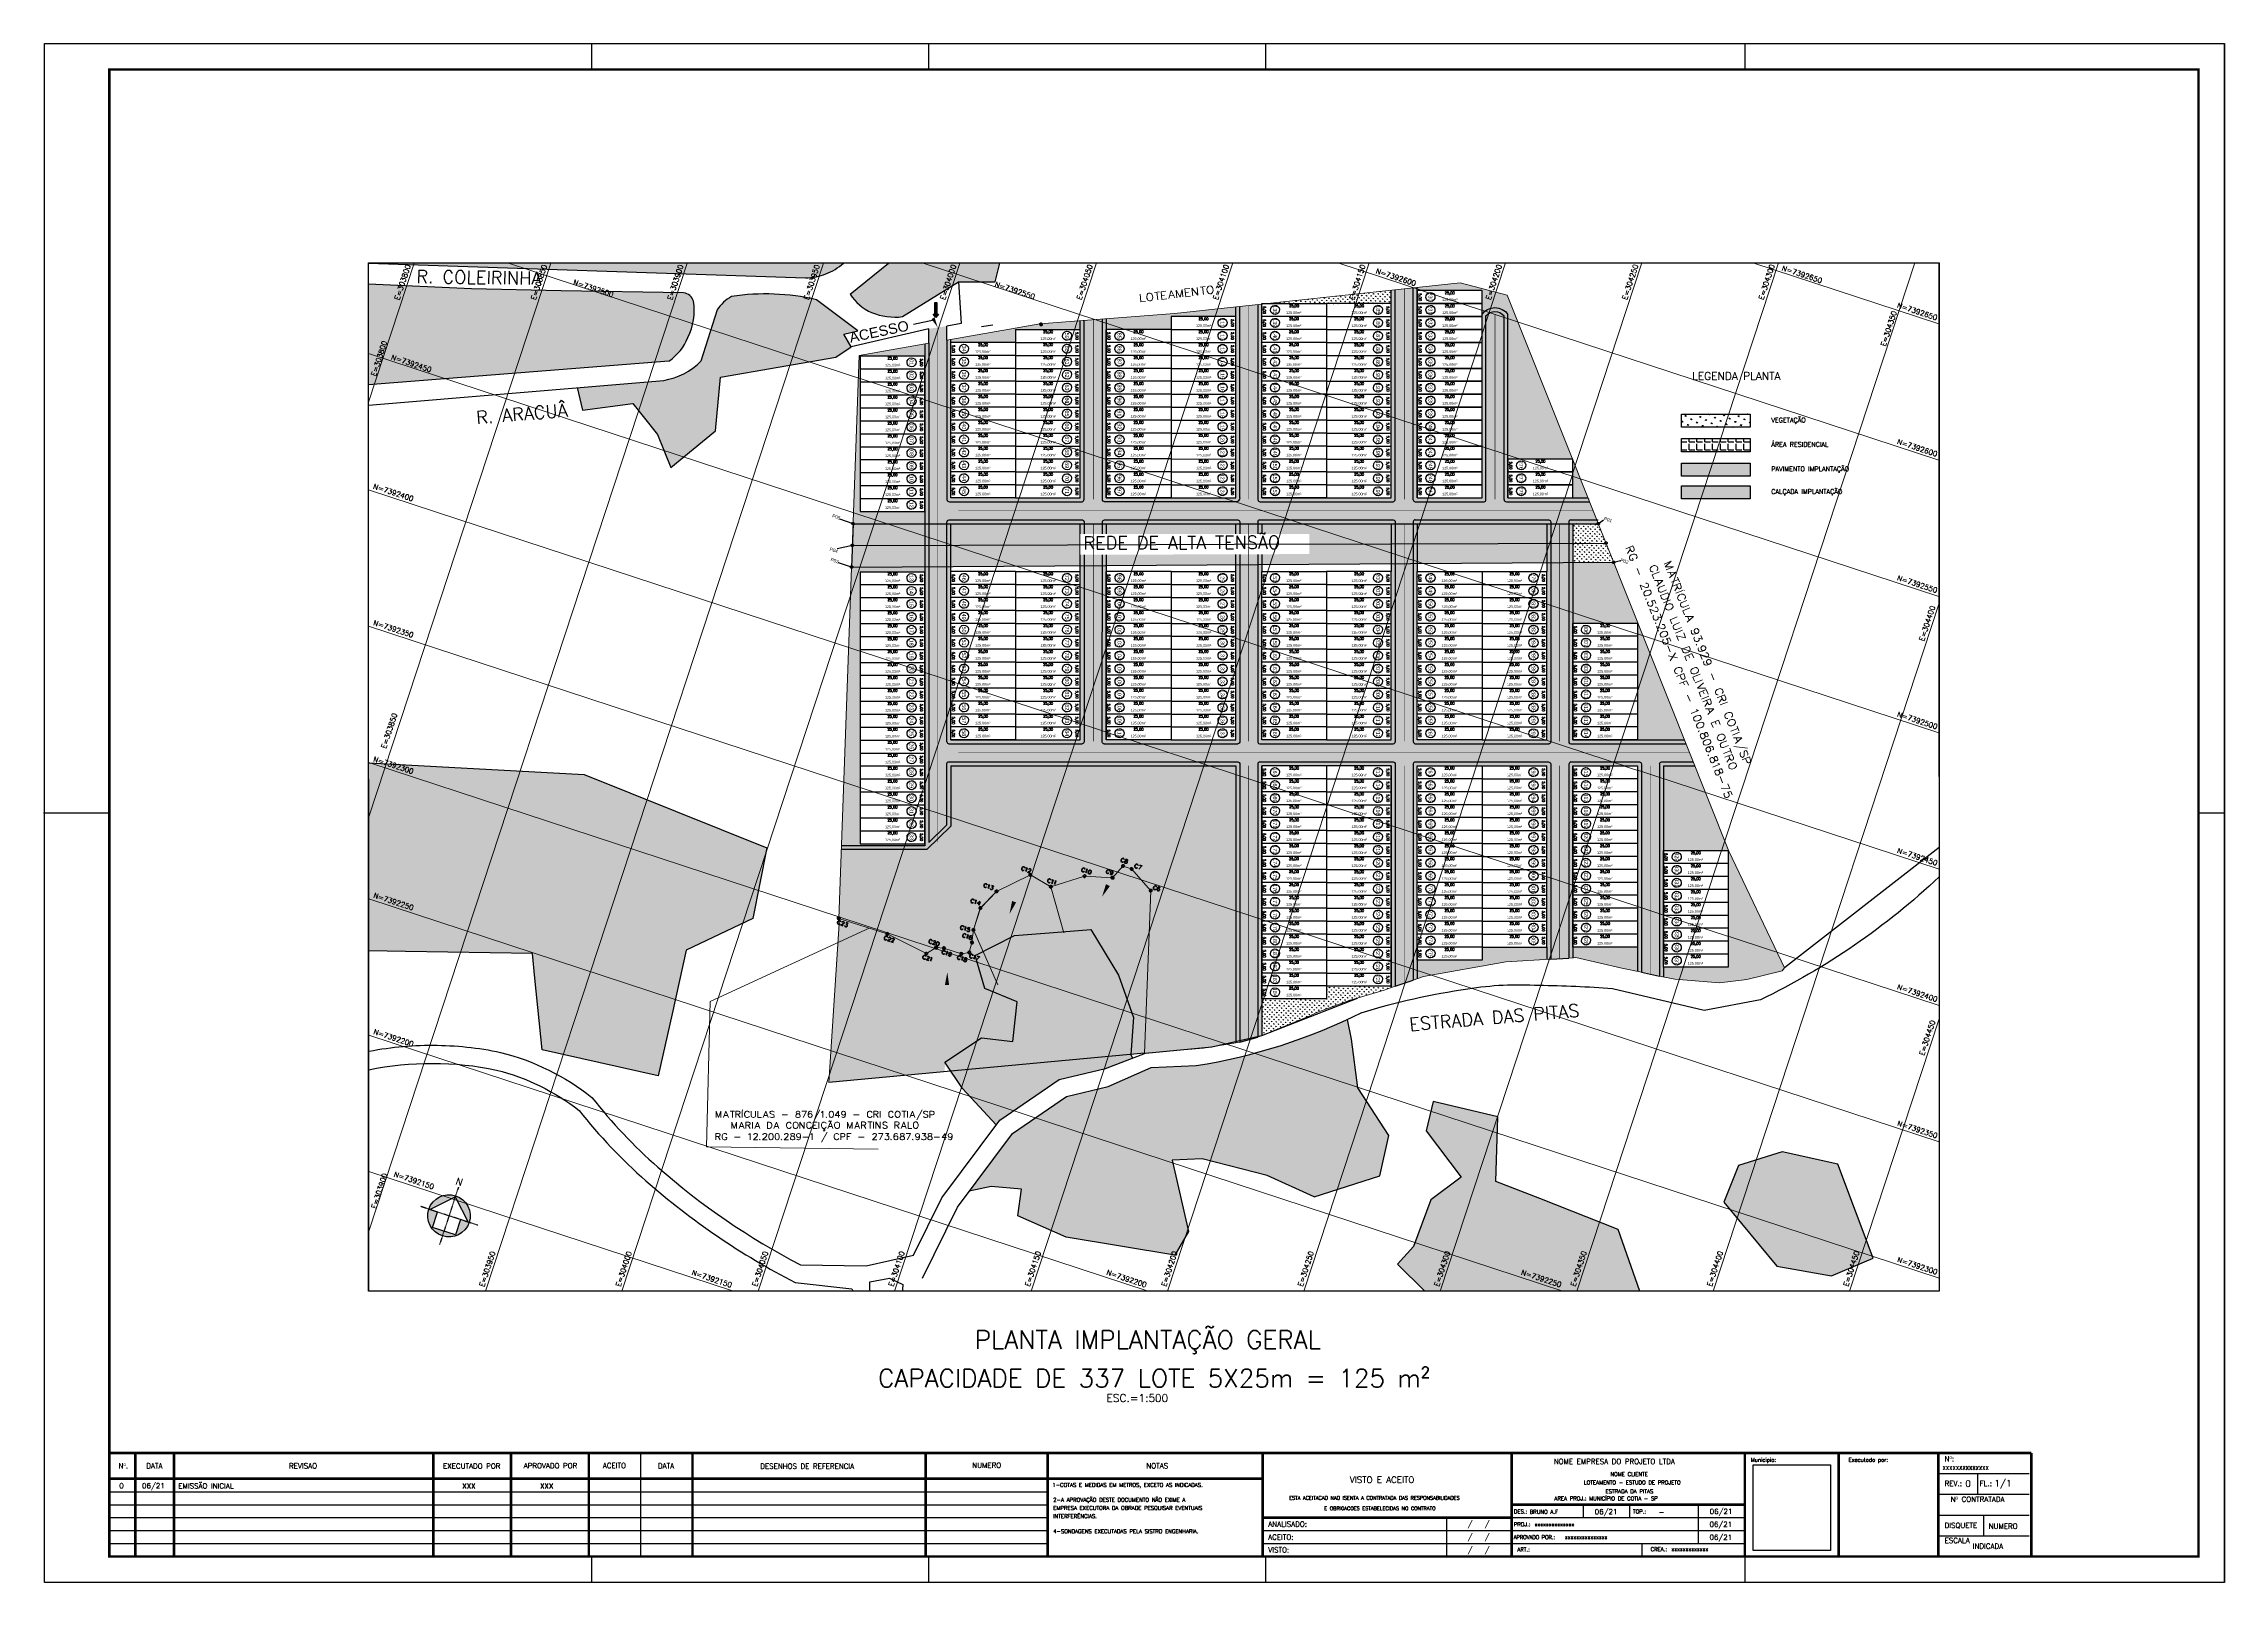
# Paper-space layout 'FOLHA 01' of a CAD drawing. Header units: metres, sheet in millimetres. Extents: x 0 to 841, y 0 to 594.
# The model-space entities are those that its viewports show. They can reach past a viewport. Long polylines and large blocks are cut down to what shows.
import ezdxf
from ezdxf import colors
from ezdxf.entities.mleader import LeaderData, LeaderLine
from ezdxf.enums import TextEntityAlignment as Align
from ezdxf.math import Vec2, Vec3

# ---------------------------------------------------------------- set-up
doc = ezdxf.new("R2010")
doc.units = ezdxf.units.M
doc.header["$LTSCALE"] = 0.1
doc.set_wipeout_variables(frame=1)
for name, pattern in [('ACAD_ISO04W100', [30, 24, -3, 0, -3]), ('CONTINUO', [0]), ('DASHDOT', [1, 0.5, -0.25, 0, -0.25])]:
    doc.linetypes.add(name, pattern=pattern)
doc.layers.get('0').update_dxf_attribs({"color": 6})
for name, color, linetype in [('1. CALÇADA', 9, 'ACAD_ISO04W100'), ('1. LIMITE  2', 8, 'ACAD_ISO04W100'), ('1. LIMITE DO ALIAMENTO PREDIAL', 8, 'ACAD_ISO04W100'), ('1. PAVIMENTO TIPO ASFALTO', 8, 'ACAD_ISO04W100'), ('1. TERRENO 5 X 25', 2, 'ACAD_ISO04W100'), ('1. V1', 1, 'Continuous'), ('1. VEGETAÇAO', 106, 'ACAD_ISO04W100'), ('1.V1', 5, 'Continuous'), ('_TOP_NORTE', 2, 'Continuous'), ('COTAS', 1, 'Continuous'), ('DET-FORM', 6, 'Continuous'), ('FORMATO', 7, 'Continuous'), ('LEGENDA', 3, 'Continuous'), ('TXT Area', 240, 'Continuous'), ('TXT-Lote', 10, 'Continuous')]:
    doc.layers.add(name, color=color, linetype=linetype)
for name, color, linetype, lineweight in [('BORDA FOLH_PADR', 2, 'Continuous', 25), ('FOLHA PADRÃO', 244, 'Continuous', 100), ('MALHA', 1, 'Continuous', 0)]:
    doc.layers.add(name, color=color, linetype=linetype, lineweight=lineweight)
doc.styles.add('ARIAL', font='arial.ttf')
doc.styles.add('COMGAS', font='simplex.shx')
doc.styles.add('REG120', font='romans.shx', dxfattribs={"height": 0.6})
doc.styles.add('ROMAND', font='ROMAND')
doc.styles.add('ROMANS', font='romans.shx', dxfattribs={"height": 2})
doc.styles.get("Standard").update_dxf_attribs({"font": 'arial.ttf'})
doc.styles.add('style2', font='swiss.ttf')
doc.dimstyles.new('Medidas', dxfattribs={"dimtxt": 0.75, "dimasz": 1, "dimexe": 1, "dimexo": 0.8, "dimgap": 0.3, "dimtad": 1, "dimzin": 1, "dimtxsty": 'ROMANS', "dimcen": 2.5, "dimse1": 1, "dimse2": 1, "dimsd1": 1, "dimsd2": 1, "dimclrd": 202, "dimclre": 202, "dimclrt": 256, "dimadec": 0, "dimazin": 0, "dimtfac": 1, "dimtmove": 0, "dimatfit": 3, "dimfxl": 1, "dimarcsym": 0})
picture_1 = doc.add_image_def('image1.png', size_in_pixel=(975, 1080))
pattern_1 = [(0, (-56.4598, 22.0947), (0, 3.030297), [2.203852, -0.826445]), (90, (-56.4598, 22.0947), (-3.030297, 2e-16), [2.203852, -0.826445])]

# ---------------------------------------------------------------- blocks, each defined once
blk = doc.blocks.new('N')
at = {"layer": '_TOP_NORTE', "linetype": 'Continuous'}
h = blk.add_hatch(color=256, dxfattribs=at)
h.paths.add_polyline_path([(202318.28, 264093.98), (202318.53, 264093.98, 0.414214), (202313.28, 264099.23), (202313.28, 264098.98)])
h.paths.add_polyline_path([(202318.53, 264093.98), (202316.28, 264093.98), (202316.28, 264089.98), (202313.28, 264089.98), (202313.28, 264088.73, 0.414214)])
h.paths.add_polyline_path([(202313.28, 264089.98), (202310.28, 264089.98), (202310.28, 264093.98), (202308.28, 264093.98), (202308.03, 264093.98, 0.414214), (202313.28, 264088.73)])
h.paths.add_polyline_path([(202313.28, 264098.98), (202313.28, 264099.23, 0.414214), (202308.03, 264093.98), (202308.28, 264093.98)])
at = {"layer": '_TOP_NORTE', "color": 8, "linetype": 'DASHDOT'}
for p, q in [((202313.28, 264101.48), (202313.28, 264086.48)), ((202320.78, 264093.98), (202305.78, 264093.98))]:
    blk.add_line(p, q, dxfattribs=at)
at = {"layer": '_TOP_NORTE', "linetype": 'Continuous'}
blk.add_lwpolyline([(202316.28, 264089.98), (202310.28, 264089.98), (202310.28, 264093.98), (202308.28, 264093.98), (202313.28, 264098.98), (202318.28, 264093.98), (202316.28, 264093.98)], close=True, dxfattribs=at)
blk.add_circle((202313.28, 264093.98), 5.25, dxfattribs=at)
blk.add_solid([(202308.28, 264093.98), (202308.28, 264093.98), (202313.28, 264098.98)], dxfattribs=at)
at = {"layer": '_TOP_NORTE', "color": 6, "linetype": 'Continuous', "style": 'ROMANS'}
blk.add_text('N', height=1.75, dxfattribs=at).set_placement((202312.26, 264101.96))
blk = doc.blocks.new('*D983')
at = {"layer": 'Defpoints', "color": 0, "transparency": 16777216}
for p in [(303998.33, 7392516.09), (303998.94, 7392514.26), (303974.58, 7392508.28)]:
    blk.add_point(p, dxfattribs=at)
at = {"layer": 'COTAS', "transparency": 16777216, "insert": (303986.82, 7392511.22), "char_height": 1, "attachment_point": 5, "rotation": 18.19191, "style": 'ROMANS'}
blk.add_mtext('25,00', dxfattribs=at)
blk = doc.blocks.new('*D984')
at = {"layer": 'Defpoints', "color": 0, "transparency": 16777216}
for p in [(303996.13, 7392515.36), (303996.13, 7392515.36), (303997.69, 7392510.61)]:
    blk.add_point(p, dxfattribs=at)
at = {"layer": 'COTAS', "transparency": 16777216, "insert": (303997.76, 7392513.27), "char_height": 1, "attachment_point": 5, "rotation": 288.19191, "style": 'ROMANS'}
blk.add_mtext('5,00', dxfattribs=at)
blk = doc.blocks.new('*D1051')
at = {"layer": 'Defpoints', "color": 0, "transparency": 16777216}
for p in [(303997.69, 7392510.61), (303997.69, 7392510.61), (303999.25, 7392505.86)]:
    blk.add_point(p, dxfattribs=at)
at = {"layer": 'COTAS', "transparency": 16777216, "insert": (303999.32, 7392508.52), "char_height": 1, "attachment_point": 5, "rotation": 288.19191, "style": 'ROMANS'}
blk.add_mtext('5,00', dxfattribs=at)
blk = doc.blocks.new('*D1052')
at = {"layer": 'Defpoints', "color": 0, "transparency": 16777216}
for p in [(303999.9, 7392511.34), (303976.14, 7392503.53), (304000.5, 7392509.51)]:
    blk.add_point(p, dxfattribs=at)
at = {"layer": 'COTAS', "transparency": 16777216, "insert": (303988.38, 7392506.47), "char_height": 1, "attachment_point": 5, "rotation": 18.19191, "style": 'ROMANS'}
blk.add_mtext('25,00', dxfattribs=at)
blk = doc.blocks.new('*D1053')
at = {"layer": 'Defpoints', "color": 0, "transparency": 16777216}
for p in [(303999.25, 7392505.86), (303999.25, 7392505.86), (304000.81, 7392501.11)]:
    blk.add_point(p, dxfattribs=at)
at = {"layer": 'COTAS', "transparency": 16777216, "insert": (304000.88, 7392503.77), "char_height": 1, "attachment_point": 5, "rotation": 288.19191, "style": 'ROMANS'}
blk.add_mtext('5,00', dxfattribs=at)
blk = doc.blocks.new('*D1054')
at = {"layer": 'Defpoints', "color": 0, "transparency": 16777216}
for p in [(304001.46, 7392506.59), (304002.06, 7392504.76), (303977.71, 7392498.78)]:
    blk.add_point(p, dxfattribs=at)
at = {"layer": 'COTAS', "transparency": 16777216, "insert": (303989.94, 7392501.72), "char_height": 1, "attachment_point": 5, "rotation": 18.19191, "style": 'ROMANS'}
blk.add_mtext('25,00', dxfattribs=at)
blk = doc.blocks.new('*D1055')
at = {"layer": 'Defpoints', "color": 0, "transparency": 16777216}
for p in [(304000.81, 7392501.11), (304000.81, 7392501.11), (304002.37, 7392496.36)]:
    blk.add_point(p, dxfattribs=at)
at = {"layer": 'COTAS', "transparency": 16777216, "insert": (304002.44, 7392499.02), "char_height": 1, "attachment_point": 5, "rotation": 288.19191, "style": 'ROMANS'}
blk.add_mtext('5,00', dxfattribs=at)
blk = doc.blocks.new('*D1056')
at = {"layer": 'Defpoints', "color": 0, "transparency": 16777216}
for p in [(304003.02, 7392501.84), (303979.27, 7392494.03), (304003.62, 7392500.01)]:
    blk.add_point(p, dxfattribs=at)
at = {"layer": 'COTAS', "transparency": 16777216, "insert": (303991.5, 7392496.97), "char_height": 1, "attachment_point": 5, "rotation": 18.19191, "style": 'ROMANS'}
blk.add_mtext('25,00', dxfattribs=at)
blk = doc.blocks.new('*D1057')
at = {"layer": 'Defpoints', "color": 0, "transparency": 16777216}
for p in [(304002.37, 7392496.36), (304002.37, 7392496.36), (304003.93, 7392491.61)]:
    blk.add_point(p, dxfattribs=at)
at = {"layer": 'COTAS', "transparency": 16777216, "insert": (304004, 7392494.27), "char_height": 1, "attachment_point": 5, "rotation": 288.19191, "style": 'ROMANS'}
blk.add_mtext('5,00', dxfattribs=at)
blk = doc.blocks.new('*D1058')
at = {"layer": 'Defpoints', "color": 0, "transparency": 16777216}
for p in [(304004.58, 7392497.09), (304005.18, 7392495.26), (303980.83, 7392489.28)]:
    blk.add_point(p, dxfattribs=at)
at = {"layer": 'COTAS', "transparency": 16777216, "insert": (303993.07, 7392492.22), "char_height": 1, "attachment_point": 5, "rotation": 18.19191, "style": 'ROMANS'}
blk.add_mtext('25,00', dxfattribs=at)
blk = doc.blocks.new('*D1059')
at = {"layer": 'Defpoints', "color": 0, "transparency": 16777216}
for p in [(304003.93, 7392491.61), (304003.93, 7392491.61), (304005.5, 7392486.86)]:
    blk.add_point(p, dxfattribs=at)
at = {"layer": 'COTAS', "transparency": 16777216, "insert": (304005.57, 7392489.52), "char_height": 1, "attachment_point": 5, "rotation": 288.19191, "style": 'ROMANS'}
blk.add_mtext('5,00', dxfattribs=at)
blk = doc.blocks.new('*D1060')
at = {"layer": 'Defpoints', "color": 0, "transparency": 16777216}
for p in [(304006.14, 7392492.34), (304006.74, 7392490.51), (303982.39, 7392484.53)]:
    blk.add_point(p, dxfattribs=at)
at = {"layer": 'COTAS', "transparency": 16777216, "insert": (303994.63, 7392487.47), "char_height": 1, "attachment_point": 5, "rotation": 18.19191, "style": 'ROMANS'}
blk.add_mtext('25,00', dxfattribs=at)
blk = doc.blocks.new('*D1061')
at = {"layer": 'Defpoints', "color": 0, "transparency": 16777216}
for p in [(304005.5, 7392486.86), (304005.5, 7392486.86), (304007.06, 7392482.11)]:
    blk.add_point(p, dxfattribs=at)
at = {"layer": 'COTAS', "transparency": 16777216, "insert": (304007.13, 7392484.77), "char_height": 1, "attachment_point": 5, "rotation": 288.19191, "style": 'ROMANS'}
blk.add_mtext('5,00', dxfattribs=at)
blk = doc.blocks.new('*D1062')
at = {"layer": 'Defpoints', "color": 0, "transparency": 16777216}
for p in [(304007.7, 7392487.59), (304008.3, 7392485.76), (303983.95, 7392479.78)]:
    blk.add_point(p, dxfattribs=at)
at = {"layer": 'COTAS', "transparency": 16777216, "insert": (303996.19, 7392482.72), "char_height": 1, "attachment_point": 5, "rotation": 18.19191, "style": 'ROMANS'}
blk.add_mtext('25,00', dxfattribs=at)
blk = doc.blocks.new('*D1063')
at = {"layer": 'Defpoints', "color": 0, "transparency": 16777216}
for p in [(304007.06, 7392482.11), (304007.06, 7392482.11), (304008.62, 7392477.36)]:
    blk.add_point(p, dxfattribs=at)
at = {"layer": 'COTAS', "transparency": 16777216, "insert": (304008.69, 7392480.02), "char_height": 1, "attachment_point": 5, "rotation": 288.19191, "style": 'ROMANS'}
blk.add_mtext('5,00', dxfattribs=at)
blk = doc.blocks.new('*D1064')
at = {"layer": 'Defpoints', "color": 0, "transparency": 16777216}
for p in [(304009.26, 7392482.84), (304009.86, 7392481.01), (303985.51, 7392475.03)]:
    blk.add_point(p, dxfattribs=at)
at = {"layer": 'COTAS', "transparency": 16777216, "insert": (303997.75, 7392477.97), "char_height": 1, "attachment_point": 5, "rotation": 18.19191, "style": 'ROMANS'}
blk.add_mtext('25,00', dxfattribs=at)
blk = doc.blocks.new('*D1065')
at = {"layer": 'Defpoints', "color": 0, "transparency": 16777216}
for p in [(304008.62, 7392477.36), (304008.62, 7392477.36), (304010.18, 7392472.61)]:
    blk.add_point(p, dxfattribs=at)
at = {"layer": 'COTAS', "transparency": 16777216, "insert": (304010.25, 7392475.27), "char_height": 1, "attachment_point": 5, "rotation": 288.19191, "style": 'ROMANS'}
blk.add_mtext('5,00', dxfattribs=at)
blk = doc.blocks.new('*D1066')
at = {"layer": 'Defpoints', "color": 0, "transparency": 16777216}
for p in [(304010.82, 7392478.09), (303987.07, 7392470.28), (304011.42, 7392476.26)]:
    blk.add_point(p, dxfattribs=at)
at = {"layer": 'COTAS', "transparency": 16777216, "insert": (303999.31, 7392473.22), "char_height": 1, "attachment_point": 5, "rotation": 18.19191, "style": 'ROMANS'}
blk.add_mtext('25,00', dxfattribs=at)
blk = doc.blocks.new('*D1067')
at = {"layer": 'Defpoints', "color": 0, "transparency": 16777216}
for p in [(304010.18, 7392472.61), (304010.18, 7392472.61), (304011.74, 7392467.86)]:
    blk.add_point(p, dxfattribs=at)
at = {"layer": 'COTAS', "transparency": 16777216, "insert": (304011.81, 7392470.52), "char_height": 1, "attachment_point": 5, "rotation": 288.19191, "style": 'ROMANS'}
blk.add_mtext('5,00', dxfattribs=at)
blk = doc.blocks.new('*D1068')
at = {"layer": 'Defpoints', "color": 0, "transparency": 16777216}
for p in [(304012.38, 7392473.34), (304012.98, 7392471.51), (303988.63, 7392465.53)]:
    blk.add_point(p, dxfattribs=at)
at = {"layer": 'COTAS', "transparency": 16777216, "insert": (304000.87, 7392468.47), "char_height": 1, "attachment_point": 5, "rotation": 18.19191, "style": 'ROMANS'}
blk.add_mtext('25,00', dxfattribs=at)
blk = doc.blocks.new('*D1069')
at = {"layer": 'Defpoints', "color": 0, "transparency": 16777216}
for p in [(304011.74, 7392467.86), (304011.74, 7392467.86), (304013.3, 7392463.11)]:
    blk.add_point(p, dxfattribs=at)
at = {"layer": 'COTAS', "transparency": 16777216, "insert": (304013.37, 7392465.77), "char_height": 1, "attachment_point": 5, "rotation": 288.19191, "style": 'ROMANS'}
blk.add_mtext('5,00', dxfattribs=at)
blk = doc.blocks.new('*D1070')
at = {"layer": 'Defpoints', "color": 0, "transparency": 16777216}
for p in [(304013.94, 7392468.59), (303990.19, 7392460.78), (304014.55, 7392466.76)]:
    blk.add_point(p, dxfattribs=at)
at = {"layer": 'COTAS', "transparency": 16777216, "insert": (304002.43, 7392463.72), "char_height": 1, "attachment_point": 5, "rotation": 18.19191, "style": 'ROMANS'}
blk.add_mtext('25,00', dxfattribs=at)
blk = doc.blocks.new('*D1071')
at = {"layer": 'Defpoints', "color": 0, "transparency": 16777216}
for p in [(304013.3, 7392463.11), (304013.3, 7392463.11), (304014.86, 7392458.36)]:
    blk.add_point(p, dxfattribs=at)
at = {"layer": 'COTAS', "transparency": 16777216, "insert": (304014.93, 7392461.02), "char_height": 1, "attachment_point": 5, "rotation": 288.19191, "style": 'ROMANS'}
blk.add_mtext('5,00', dxfattribs=at)
blk = doc.blocks.new('*D1072')
at = {"layer": 'Defpoints', "color": 0, "transparency": 16777216}
for p in [(304015.51, 7392463.84), (304016.11, 7392462.01), (303991.76, 7392456.03)]:
    blk.add_point(p, dxfattribs=at)
at = {"layer": 'COTAS', "transparency": 16777216, "insert": (304003.99, 7392458.97), "char_height": 1, "attachment_point": 5, "rotation": 18.19191, "style": 'ROMANS'}
blk.add_mtext('25,00', dxfattribs=at)
blk = doc.blocks.new('*D1075')
at = {"layer": 'Defpoints', "color": 0, "transparency": 16777216}
for p in [(304037.73, 7392388.76), (304037.73, 7392388.76), (304039.3, 7392384.01)]:
    blk.add_point(p, dxfattribs=at)
at = {"layer": 'COTAS', "transparency": 16777216, "insert": (304039.37, 7392386.66), "char_height": 1, "attachment_point": 5, "rotation": 288.19191, "style": 'ROMANS'}
blk.add_mtext('5,00', dxfattribs=at)
blk = doc.blocks.new('*D1076')
at = {"layer": 'Defpoints', "color": 0, "transparency": 16777216}
for p in [(304039.94, 7392389.48), (304040.54, 7392387.65), (304016.19, 7392381.68)]:
    blk.add_point(p, dxfattribs=at)
at = {"layer": 'COTAS', "transparency": 16777216, "insert": (304028.43, 7392384.62), "char_height": 1, "attachment_point": 5, "rotation": 18.19191, "style": 'ROMANS'}
blk.add_mtext('25,00', dxfattribs=at)
blk = doc.blocks.new('*D1077')
at = {"layer": 'Defpoints', "color": 0, "transparency": 16777216}
for p in [(304039.3, 7392384.01), (304039.3, 7392384.01), (304040.86, 7392379.26)]:
    blk.add_point(p, dxfattribs=at)
at = {"layer": 'COTAS', "transparency": 16777216, "insert": (304040.93, 7392381.91), "char_height": 1, "attachment_point": 5, "rotation": 288.19191, "style": 'ROMANS'}
blk.add_mtext('5,00', dxfattribs=at)
blk = doc.blocks.new('*D1078')
at = {"layer": 'Defpoints', "color": 0, "transparency": 16777216}
for p in [(304041.5, 7392384.73), (304017.75, 7392376.93), (304042.1, 7392382.9)]:
    blk.add_point(p, dxfattribs=at)
at = {"layer": 'COTAS', "transparency": 16777216, "insert": (304029.99, 7392379.87), "char_height": 1, "attachment_point": 5, "rotation": 18.19191, "style": 'ROMANS'}
blk.add_mtext('25,00', dxfattribs=at)
blk = doc.blocks.new('*D1079')
at = {"layer": 'Defpoints', "color": 0, "transparency": 16777216}
for p in [(304040.86, 7392379.26), (304040.86, 7392379.26), (304042.42, 7392374.51)]:
    blk.add_point(p, dxfattribs=at)
at = {"layer": 'COTAS', "transparency": 16777216, "insert": (304042.49, 7392377.16), "char_height": 1, "attachment_point": 5, "rotation": 288.19191, "style": 'ROMANS'}
blk.add_mtext('5,00', dxfattribs=at)
blk = doc.blocks.new('*D1080')
at = {"layer": 'Defpoints', "color": 0, "transparency": 16777216}
for p in [(304043.06, 7392379.98), (304043.66, 7392378.15), (304019.31, 7392372.18)]:
    blk.add_point(p, dxfattribs=at)
at = {"layer": 'COTAS', "transparency": 16777216, "insert": (304031.55, 7392375.12), "char_height": 1, "attachment_point": 5, "rotation": 18.19191, "style": 'ROMANS'}
blk.add_mtext('25,00', dxfattribs=at)
blk = doc.blocks.new('*D1081')
at = {"layer": 'Defpoints', "color": 0, "transparency": 16777216}
for p in [(304042.42, 7392374.51), (304042.42, 7392374.51), (304043.98, 7392369.76)]:
    blk.add_point(p, dxfattribs=at)
at = {"layer": 'COTAS', "transparency": 16777216, "insert": (304044.05, 7392372.41), "char_height": 1, "attachment_point": 5, "rotation": 288.19191, "style": 'ROMANS'}
blk.add_mtext('5,00', dxfattribs=at)
blk = doc.blocks.new('*D1082')
at = {"layer": 'Defpoints', "color": 0, "transparency": 16777216}
for p in [(304020.87, 7392367.43), (304044.62, 7392375.23), (304045.22, 7392373.4)]:
    blk.add_point(p, dxfattribs=at)
at = {"layer": 'COTAS', "transparency": 16777216, "insert": (304033.11, 7392370.37), "char_height": 1, "attachment_point": 5, "rotation": 18.19191, "style": 'ROMANS'}
blk.add_mtext('25,00', dxfattribs=at)
blk = doc.blocks.new('*D1083')
at = {"layer": 'Defpoints', "color": 0, "transparency": 16777216}
for p in [(304043.98, 7392369.76), (304043.98, 7392369.76), (304045.54, 7392365.01)]:
    blk.add_point(p, dxfattribs=at)
at = {"layer": 'COTAS', "transparency": 16777216, "insert": (304045.61, 7392367.66), "char_height": 1, "attachment_point": 5, "rotation": 288.19191, "style": 'ROMANS'}
blk.add_mtext('5,00', dxfattribs=at)
blk = doc.blocks.new('*D1084')
at = {"layer": 'Defpoints', "color": 0, "transparency": 16777216}
for p in [(304046.18, 7392370.48), (304046.78, 7392368.65), (304022.43, 7392362.68)]:
    blk.add_point(p, dxfattribs=at)
at = {"layer": 'COTAS', "transparency": 16777216, "insert": (304034.67, 7392365.62), "char_height": 1, "attachment_point": 5, "rotation": 18.19191, "style": 'ROMANS'}
blk.add_mtext('25,00', dxfattribs=at)
blk = doc.blocks.new('*D1085')
at = {"layer": 'Defpoints', "color": 0, "transparency": 16777216}
for p in [(304045.54, 7392365.01), (304045.54, 7392365.01), (304047.1, 7392360.26)]:
    blk.add_point(p, dxfattribs=at)
at = {"layer": 'COTAS', "transparency": 16777216, "insert": (304047.17, 7392362.91), "char_height": 1, "attachment_point": 5, "rotation": 288.19191, "style": 'ROMANS'}
blk.add_mtext('5,00', dxfattribs=at)
blk = doc.blocks.new('*D1086')
at = {"layer": 'Defpoints', "color": 0, "transparency": 16777216}
for p in [(304047.74, 7392365.73), (304048.35, 7392363.9), (304023.99, 7392357.93)]:
    blk.add_point(p, dxfattribs=at)
at = {"layer": 'COTAS', "transparency": 16777216, "insert": (304036.23, 7392360.87), "char_height": 1, "attachment_point": 5, "rotation": 18.19191, "style": 'ROMANS'}
blk.add_mtext('25,00', dxfattribs=at)
blk = doc.blocks.new('*D1087')
at = {"layer": 'Defpoints', "color": 0, "transparency": 16777216}
for p in [(304047.1, 7392360.26), (304047.1, 7392360.26), (304048.66, 7392355.51)]:
    blk.add_point(p, dxfattribs=at)
at = {"layer": 'COTAS', "transparency": 16777216, "insert": (304048.73, 7392358.16), "char_height": 1, "attachment_point": 5, "rotation": 288.19191, "style": 'ROMANS'}
blk.add_mtext('5,00', dxfattribs=at)
blk = doc.blocks.new('*D1088')
at = {"layer": 'Defpoints', "color": 0, "transparency": 16777216}
for p in [(304049.31, 7392360.98), (304049.91, 7392359.15), (304025.56, 7392353.18)]:
    blk.add_point(p, dxfattribs=at)
at = {"layer": 'COTAS', "transparency": 16777216, "insert": (304037.79, 7392356.12), "char_height": 1, "attachment_point": 5, "rotation": 18.19191, "style": 'ROMANS'}
blk.add_mtext('25,00', dxfattribs=at)
blk = doc.blocks.new('*D1089')
at = {"layer": 'Defpoints', "color": 0, "transparency": 16777216}
for p in [(304048.66, 7392355.51), (304048.66, 7392355.51), (304050.22, 7392350.76)]:
    blk.add_point(p, dxfattribs=at)
at = {"layer": 'COTAS', "transparency": 16777216, "insert": (304050.29, 7392353.41), "char_height": 1, "attachment_point": 5, "rotation": 288.19191, "style": 'ROMANS'}
blk.add_mtext('5,00', dxfattribs=at)
blk = doc.blocks.new('*D1090')
at = {"layer": 'Defpoints', "color": 0, "transparency": 16777216}
for p in [(304050.87, 7392356.23), (304051.47, 7392354.4), (304027.12, 7392348.43)]:
    blk.add_point(p, dxfattribs=at)
at = {"layer": 'COTAS', "transparency": 16777216, "insert": (304039.35, 7392351.37), "char_height": 1, "attachment_point": 5, "rotation": 18.19191, "style": 'ROMANS'}
blk.add_mtext('25,00', dxfattribs=at)
blk = doc.blocks.new('*D1091')
at = {"layer": 'Defpoints', "color": 0, "transparency": 16777216}
for p in [(304050.22, 7392350.76), (304050.22, 7392350.76), (304051.78, 7392346.01)]:
    blk.add_point(p, dxfattribs=at)
at = {"layer": 'COTAS', "transparency": 16777216, "insert": (304051.85, 7392348.66), "char_height": 1, "attachment_point": 5, "rotation": 288.19191, "style": 'ROMANS'}
blk.add_mtext('5,00', dxfattribs=at)
blk = doc.blocks.new('*D1092')
at = {"layer": 'Defpoints', "color": 0, "transparency": 16777216}
for p in [(304052.43, 7392351.48), (304028.68, 7392343.68), (304053.03, 7392349.65)]:
    blk.add_point(p, dxfattribs=at)
at = {"layer": 'COTAS', "transparency": 16777216, "insert": (304040.91, 7392346.61), "char_height": 1, "attachment_point": 5, "rotation": 18.19191, "style": 'ROMANS'}
blk.add_mtext('25,00', dxfattribs=at)
blk = doc.blocks.new('*D1073')
at = {"layer": 'Defpoints', "color": 0, "transparency": 16777216}
for p in [(304051.78, 7392346.01), (304051.78, 7392346.01), (304053.34, 7392341.26)]:
    blk.add_point(p, dxfattribs=at)
at = {"layer": 'COTAS', "transparency": 16777216, "insert": (304053.41, 7392343.91), "char_height": 1, "attachment_point": 5, "rotation": 288.19191, "style": 'ROMANS'}
blk.add_mtext('5,00', dxfattribs=at)
blk = doc.blocks.new('*D1074')
at = {"layer": 'Defpoints', "color": 0, "transparency": 16777216}
for p in [(304053.99, 7392346.73), (304054.59, 7392344.9), (304030.24, 7392338.93)]:
    blk.add_point(p, dxfattribs=at)
at = {"layer": 'COTAS', "transparency": 16777216, "insert": (304042.48, 7392341.86), "char_height": 1, "attachment_point": 5, "rotation": 18.19191, "style": 'ROMANS'}
blk.add_mtext('25,00', dxfattribs=at)
blk = doc.blocks.new('*D1097')
at = {"layer": 'Defpoints', "color": 0, "transparency": 16777216}
for p in [(304023.69, 7392431.51), (304023.69, 7392431.51), (304025.25, 7392426.76)]:
    blk.add_point(p, dxfattribs=at)
at = {"layer": 'COTAS', "transparency": 16777216, "insert": (304025.32, 7392429.41), "char_height": 1, "attachment_point": 5, "rotation": 288.19191, "style": 'ROMANS'}
blk.add_mtext('5,00', dxfattribs=at)
blk = doc.blocks.new('*D1098')
at = {"layer": 'Defpoints', "color": 0, "transparency": 16777216}
for p in [(304025.89, 7392432.23), (304026.49, 7392430.4), (304002.14, 7392424.43)]:
    blk.add_point(p, dxfattribs=at)
at = {"layer": 'COTAS', "transparency": 16777216, "insert": (304014.38, 7392427.37), "char_height": 1, "attachment_point": 5, "rotation": 18.19191, "style": 'ROMANS'}
blk.add_mtext('25,00', dxfattribs=at)
blk = doc.blocks.new('*D1099')
at = {"layer": 'Defpoints', "color": 0, "transparency": 16777216}
for p in [(304025.25, 7392426.76), (304025.25, 7392426.76), (304026.81, 7392422.01)]:
    blk.add_point(p, dxfattribs=at)
at = {"layer": 'COTAS', "transparency": 16777216, "insert": (304026.88, 7392424.66), "char_height": 1, "attachment_point": 5, "rotation": 288.19191, "style": 'ROMANS'}
blk.add_mtext('5,00', dxfattribs=at)
blk = doc.blocks.new('*D1100')
at = {"layer": 'Defpoints', "color": 0, "transparency": 16777216}
for p in [(304027.45, 7392427.48), (304003.7, 7392419.68), (304028.05, 7392425.65)]:
    blk.add_point(p, dxfattribs=at)
at = {"layer": 'COTAS', "transparency": 16777216, "insert": (304015.94, 7392422.62), "char_height": 1, "attachment_point": 5, "rotation": 18.19191, "style": 'ROMANS'}
blk.add_mtext('25,00', dxfattribs=at)
blk = doc.blocks.new('*D1101')
at = {"layer": 'Defpoints', "color": 0, "transparency": 16777216}
for p in [(304026.81, 7392422.01), (304026.81, 7392422.01), (304028.37, 7392417.26)]:
    blk.add_point(p, dxfattribs=at)
at = {"layer": 'COTAS', "transparency": 16777216, "insert": (304028.44, 7392419.91), "char_height": 1, "attachment_point": 5, "rotation": 288.19191, "style": 'ROMANS'}
blk.add_mtext('5,00', dxfattribs=at)
blk = doc.blocks.new('*D1102')
at = {"layer": 'Defpoints', "color": 0, "transparency": 16777216}
for p in [(304029.01, 7392422.73), (304029.61, 7392420.9), (304005.26, 7392414.93)]:
    blk.add_point(p, dxfattribs=at)
at = {"layer": 'COTAS', "transparency": 16777216, "insert": (304017.5, 7392417.87), "char_height": 1, "attachment_point": 5, "rotation": 18.19191, "style": 'ROMANS'}
blk.add_mtext('25,00', dxfattribs=at)
blk = doc.blocks.new('*D1103')
at = {"layer": 'Defpoints', "color": 0, "transparency": 16777216}
for p in [(304028.37, 7392417.26), (304028.37, 7392417.26), (304029.93, 7392412.51)]:
    blk.add_point(p, dxfattribs=at)
at = {"layer": 'COTAS', "transparency": 16777216, "insert": (304030, 7392415.16), "char_height": 1, "attachment_point": 5, "rotation": 288.19191, "style": 'ROMANS'}
blk.add_mtext('5,00', dxfattribs=at)
blk = doc.blocks.new('*D1104')
at = {"layer": 'Defpoints', "color": 0, "transparency": 16777216}
for p in [(304030.57, 7392417.98), (304006.82, 7392410.18), (304031.17, 7392416.15)]:
    blk.add_point(p, dxfattribs=at)
at = {"layer": 'COTAS', "transparency": 16777216, "insert": (304019.06, 7392413.12), "char_height": 1, "attachment_point": 5, "rotation": 18.19191, "style": 'ROMANS'}
blk.add_mtext('25,00', dxfattribs=at)
blk = doc.blocks.new('*D1105')
at = {"layer": 'Defpoints', "color": 0, "transparency": 16777216}
for p in [(304029.93, 7392412.51), (304029.93, 7392412.51), (304031.49, 7392407.76)]:
    blk.add_point(p, dxfattribs=at)
at = {"layer": 'COTAS', "transparency": 16777216, "insert": (304031.56, 7392410.41), "char_height": 1, "attachment_point": 5, "rotation": 288.19191, "style": 'ROMANS'}
blk.add_mtext('5,00', dxfattribs=at)
blk = doc.blocks.new('*D1106')
at = {"layer": 'Defpoints', "color": 0, "transparency": 16777216}
for p in [(304032.13, 7392413.23), (304032.74, 7392411.4), (304008.38, 7392405.43)]:
    blk.add_point(p, dxfattribs=at)
at = {"layer": 'COTAS', "transparency": 16777216, "insert": (304020.62, 7392408.37), "char_height": 1, "attachment_point": 5, "rotation": 18.19191, "style": 'ROMANS'}
blk.add_mtext('25,00', dxfattribs=at)
blk = doc.blocks.new('*D1107')
at = {"layer": 'Defpoints', "color": 0, "transparency": 16777216}
for p in [(304031.49, 7392407.76), (304031.49, 7392407.76), (304033.05, 7392403.01)]:
    blk.add_point(p, dxfattribs=at)
at = {"layer": 'COTAS', "transparency": 16777216, "insert": (304033.12, 7392405.66), "char_height": 1, "attachment_point": 5, "rotation": 288.19191, "style": 'ROMANS'}
blk.add_mtext('5,00', dxfattribs=at)
blk = doc.blocks.new('*D1108')
at = {"layer": 'Defpoints', "color": 0, "transparency": 16777216}
for p in [(304009.95, 7392400.68), (304033.7, 7392408.48), (304034.3, 7392406.65)]:
    blk.add_point(p, dxfattribs=at)
at = {"layer": 'COTAS', "transparency": 16777216, "insert": (304022.18, 7392403.62), "char_height": 1, "attachment_point": 5, "rotation": 18.19191, "style": 'ROMANS'}
blk.add_mtext('25,00', dxfattribs=at)
blk = doc.blocks.new('*D1109')
at = {"layer": 'Defpoints', "color": 0, "transparency": 16777216}
for p in [(304033.05, 7392403.01), (304033.05, 7392403.01), (304034.61, 7392398.26)]:
    blk.add_point(p, dxfattribs=at)
at = {"layer": 'COTAS', "transparency": 16777216, "insert": (304034.68, 7392400.91), "char_height": 1, "attachment_point": 5, "rotation": 288.19191, "style": 'ROMANS'}
blk.add_mtext('5,00', dxfattribs=at)
blk = doc.blocks.new('*D1110')
at = {"layer": 'Defpoints', "color": 0, "transparency": 16777216}
for p in [(304035.26, 7392403.73), (304035.86, 7392401.9), (304011.51, 7392395.93)]:
    blk.add_point(p, dxfattribs=at)
at = {"layer": 'COTAS', "transparency": 16777216, "insert": (304023.74, 7392398.87), "char_height": 1, "attachment_point": 5, "rotation": 18.19191, "style": 'ROMANS'}
blk.add_mtext('25,00', dxfattribs=at)
blk = doc.blocks.new('*D1111')
at = {"layer": 'Defpoints', "color": 0, "transparency": 16777216}
for p in [(304034.61, 7392398.26), (304034.61, 7392398.26), (304036.17, 7392393.51)]:
    blk.add_point(p, dxfattribs=at)
at = {"layer": 'COTAS', "transparency": 16777216, "insert": (304036.24, 7392396.16), "char_height": 1, "attachment_point": 5, "rotation": 288.19191, "style": 'ROMANS'}
blk.add_mtext('5,00', dxfattribs=at)
blk = doc.blocks.new('*D1112')
at = {"layer": 'Defpoints', "color": 0, "transparency": 16777216}
for p in [(304036.82, 7392398.98), (304037.42, 7392397.15), (304013.07, 7392391.18)]:
    blk.add_point(p, dxfattribs=at)
at = {"layer": 'COTAS', "transparency": 16777216, "insert": (304025.3, 7392394.12), "char_height": 1, "attachment_point": 5, "rotation": 18.19191, "style": 'ROMANS'}
blk.add_mtext('25,00', dxfattribs=at)
blk = doc.blocks.new('*D1093')
at = {"layer": 'Defpoints', "color": 0, "transparency": 16777216}
for p in [(304036.17, 7392393.51), (304036.17, 7392393.51), (304037.73, 7392388.76)]:
    blk.add_point(p, dxfattribs=at)
at = {"layer": 'COTAS', "transparency": 16777216, "insert": (304037.8, 7392391.41), "char_height": 1, "attachment_point": 5, "rotation": 288.19191, "style": 'ROMANS'}
blk.add_mtext('5,00', dxfattribs=at)
blk = doc.blocks.new('*D1094')
at = {"layer": 'Defpoints', "color": 0, "transparency": 16777216}
for p in [(304038.38, 7392394.23), (304038.98, 7392392.4), (304014.63, 7392386.43)]:
    blk.add_point(p, dxfattribs=at)
at = {"layer": 'COTAS', "transparency": 16777216, "insert": (304026.87, 7392389.37), "char_height": 1, "attachment_point": 5, "rotation": 18.19191, "style": 'ROMANS'}
blk.add_mtext('25,00', dxfattribs=at)
blk = doc.blocks.new('*D1117')
at = {"layer": 'Defpoints', "color": 0, "transparency": 16777216}
for p in [(304033.81, 7392440.16), (304033.81, 7392440.16), (304035.37, 7392435.41)]:
    blk.add_point(p, dxfattribs=at)
at = {"layer": 'COTAS', "transparency": 16777216, "insert": (304035.44, 7392438.06), "char_height": 1, "attachment_point": 5, "rotation": 288.19191, "style": 'ROMANS'}
blk.add_mtext('5,00', dxfattribs=at)
blk = doc.blocks.new('*D1118')
at = {"layer": 'Defpoints', "color": 0, "transparency": 16777216}
for p in [(304057.56, 7392447.97), (304033.81, 7392440.16), (304034.41, 7392438.33)]:
    blk.add_point(p, dxfattribs=at)
at = {"layer": 'COTAS', "transparency": 16777216, "insert": (304045.97, 7392443.07), "char_height": 1, "attachment_point": 5, "rotation": 18.19191, "style": 'ROMANS'}
blk.add_mtext('25,00', dxfattribs=at)
blk = doc.blocks.new('*D1119')
at = {"layer": 'Defpoints', "color": 0, "transparency": 16777216}
for p in [(304035.37, 7392435.41), (304035.37, 7392435.41), (304036.93, 7392430.66)]:
    blk.add_point(p, dxfattribs=at)
at = {"layer": 'COTAS', "transparency": 16777216, "insert": (304037, 7392433.31), "char_height": 1, "attachment_point": 5, "rotation": 288.19191, "style": 'ROMANS'}
blk.add_mtext('5,00', dxfattribs=at)
blk = doc.blocks.new('*D1120')
at = {"layer": 'Defpoints', "color": 0, "transparency": 16777216}
for p in [(304059.12, 7392443.22), (304035.37, 7392435.41), (304035.97, 7392433.58)]:
    blk.add_point(p, dxfattribs=at)
at = {"layer": 'COTAS', "transparency": 16777216, "insert": (304047.53, 7392438.32), "char_height": 1, "attachment_point": 5, "rotation": 18.19191, "style": 'ROMANS'}
blk.add_mtext('25,00', dxfattribs=at)
blk = doc.blocks.new('*D1149')
at = {"layer": 'Defpoints', "color": 0, "transparency": 16777216}
for p in [(304036.93, 7392430.66), (304036.93, 7392430.66), (304038.49, 7392425.91)]:
    blk.add_point(p, dxfattribs=at)
at = {"layer": 'COTAS', "transparency": 16777216, "insert": (304038.56, 7392428.56), "char_height": 1, "attachment_point": 5, "rotation": 288.19191, "style": 'ROMANS'}
blk.add_mtext('5,00', dxfattribs=at)
blk = doc.blocks.new('*D1150')
at = {"layer": 'Defpoints', "color": 0, "transparency": 16777216}
for p in [(304060.68, 7392438.47), (304036.93, 7392430.66), (304037.53, 7392428.83)]:
    blk.add_point(p, dxfattribs=at)
at = {"layer": 'COTAS', "transparency": 16777216, "insert": (304049.09, 7392433.57), "char_height": 1, "attachment_point": 5, "rotation": 18.19191, "style": 'ROMANS'}
blk.add_mtext('25,00', dxfattribs=at)
blk = doc.blocks.new('*D1151')
at = {"layer": 'Defpoints', "color": 0, "transparency": 16777216}
for p in [(304038.49, 7392425.91), (304038.49, 7392425.91), (304040.06, 7392421.16)]:
    blk.add_point(p, dxfattribs=at)
at = {"layer": 'COTAS', "transparency": 16777216, "insert": (304040.13, 7392423.81), "char_height": 1, "attachment_point": 5, "rotation": 288.19191, "style": 'ROMANS'}
blk.add_mtext('5,00', dxfattribs=at)
blk = doc.blocks.new('*D1152')
at = {"layer": 'Defpoints', "color": 0, "transparency": 16777216}
for p in [(304038.49, 7392425.91), (304062.25, 7392433.72), (304039.1, 7392424.08)]:
    blk.add_point(p, dxfattribs=at)
at = {"layer": 'COTAS', "transparency": 16777216, "insert": (304050.65, 7392428.82), "char_height": 1, "attachment_point": 5, "rotation": 18.19191, "style": 'ROMANS'}
blk.add_mtext('25,00', dxfattribs=at)
blk = doc.blocks.new('*D1153')
at = {"layer": 'Defpoints', "color": 0, "transparency": 16777216}
for p in [(304040.06, 7392421.16), (304040.06, 7392421.16), (304041.62, 7392416.41)]:
    blk.add_point(p, dxfattribs=at)
at = {"layer": 'COTAS', "transparency": 16777216, "insert": (304041.69, 7392419.06), "char_height": 1, "attachment_point": 5, "rotation": 288.19191, "style": 'ROMANS'}
blk.add_mtext('5,00', dxfattribs=at)
blk = doc.blocks.new('*D1154')
at = {"layer": 'Defpoints', "color": 0, "transparency": 16777216}
for p in [(304063.81, 7392428.97), (304040.06, 7392421.16), (304040.66, 7392419.33)]:
    blk.add_point(p, dxfattribs=at)
at = {"layer": 'COTAS', "transparency": 16777216, "insert": (304052.21, 7392424.07), "char_height": 1, "attachment_point": 5, "rotation": 18.19191, "style": 'ROMANS'}
blk.add_mtext('25,00', dxfattribs=at)
blk = doc.blocks.new('*D1155')
at = {"layer": 'Defpoints', "color": 0, "transparency": 16777216}
for p in [(304041.62, 7392416.41), (304041.62, 7392416.41), (304043.18, 7392411.66)]:
    blk.add_point(p, dxfattribs=at)
at = {"layer": 'COTAS', "transparency": 16777216, "insert": (304043.25, 7392414.31), "char_height": 1, "attachment_point": 5, "rotation": 288.19191, "style": 'ROMANS'}
blk.add_mtext('5,00', dxfattribs=at)
blk = doc.blocks.new('*D1156')
at = {"layer": 'Defpoints', "color": 0, "transparency": 16777216}
for p in [(304065.37, 7392424.22), (304041.62, 7392416.41), (304042.22, 7392414.58)]:
    blk.add_point(p, dxfattribs=at)
at = {"layer": 'COTAS', "transparency": 16777216, "insert": (304053.77, 7392419.32), "char_height": 1, "attachment_point": 5, "rotation": 18.19191, "style": 'ROMANS'}
blk.add_mtext('25,00', dxfattribs=at)
blk = doc.blocks.new('*D1157')
at = {"layer": 'Defpoints', "color": 0, "transparency": 16777216}
for p in [(304043.18, 7392411.66), (304043.18, 7392411.66), (304044.74, 7392406.91)]:
    blk.add_point(p, dxfattribs=at)
at = {"layer": 'COTAS', "transparency": 16777216, "insert": (304044.81, 7392409.56), "char_height": 1, "attachment_point": 5, "rotation": 288.19191, "style": 'ROMANS'}
blk.add_mtext('5,00', dxfattribs=at)
blk = doc.blocks.new('*D1158')
at = {"layer": 'Defpoints', "color": 0, "transparency": 16777216}
for p in [(304066.93, 7392419.46), (304043.18, 7392411.66), (304043.78, 7392409.83)]:
    blk.add_point(p, dxfattribs=at)
at = {"layer": 'COTAS', "transparency": 16777216, "insert": (304055.33, 7392414.57), "char_height": 1, "attachment_point": 5, "rotation": 18.19191, "style": 'ROMANS'}
blk.add_mtext('25,00', dxfattribs=at)
blk = doc.blocks.new('*D1159')
at = {"layer": 'Defpoints', "color": 0, "transparency": 16777216}
for p in [(304044.74, 7392406.91), (304044.74, 7392406.91), (304046.3, 7392402.16)]:
    blk.add_point(p, dxfattribs=at)
at = {"layer": 'COTAS', "transparency": 16777216, "insert": (304046.37, 7392404.81), "char_height": 1, "attachment_point": 5, "rotation": 288.19191, "style": 'ROMANS'}
blk.add_mtext('5,00', dxfattribs=at)
blk = doc.blocks.new('*D1160')
at = {"layer": 'Defpoints', "color": 0, "transparency": 16777216}
for p in [(304068.49, 7392414.71), (304044.74, 7392406.91), (304045.34, 7392405.08)]:
    blk.add_point(p, dxfattribs=at)
at = {"layer": 'COTAS', "transparency": 16777216, "insert": (304056.89, 7392409.82), "char_height": 1, "attachment_point": 5, "rotation": 18.19191, "style": 'ROMANS'}
blk.add_mtext('25,00', dxfattribs=at)
blk = doc.blocks.new('*D1161')
at = {"layer": 'Defpoints', "color": 0, "transparency": 16777216}
for p in [(304046.3, 7392402.16), (304046.3, 7392402.16), (304047.86, 7392397.41)]:
    blk.add_point(p, dxfattribs=at)
at = {"layer": 'COTAS', "transparency": 16777216, "insert": (304047.93, 7392400.06), "char_height": 1, "attachment_point": 5, "rotation": 288.19191, "style": 'ROMANS'}
blk.add_mtext('5,00', dxfattribs=at)
blk = doc.blocks.new('*D1162')
at = {"layer": 'Defpoints', "color": 0, "transparency": 16777216}
for p in [(304070.05, 7392409.96), (304046.3, 7392402.16), (304046.9, 7392400.33)]:
    blk.add_point(p, dxfattribs=at)
at = {"layer": 'COTAS', "transparency": 16777216, "insert": (304058.46, 7392405.07), "char_height": 1, "attachment_point": 5, "rotation": 18.19191, "style": 'ROMANS'}
blk.add_mtext('25,00', dxfattribs=at)
blk = doc.blocks.new('*D1163')
at = {"layer": 'Defpoints', "color": 0, "transparency": 16777216}
for p in [(304047.86, 7392397.41), (304047.86, 7392397.41), (304049.42, 7392392.66)]:
    blk.add_point(p, dxfattribs=at)
at = {"layer": 'COTAS', "transparency": 16777216, "insert": (304049.49, 7392395.31), "char_height": 1, "attachment_point": 5, "rotation": 288.19191, "style": 'ROMANS'}
blk.add_mtext('5,00', dxfattribs=at)
blk = doc.blocks.new('*D1164')
at = {"layer": 'Defpoints', "color": 0, "transparency": 16777216}
for p in [(304071.61, 7392405.21), (304047.86, 7392397.41), (304048.46, 7392395.58)]:
    blk.add_point(p, dxfattribs=at)
at = {"layer": 'COTAS', "transparency": 16777216, "insert": (304060.02, 7392400.32), "char_height": 1, "attachment_point": 5, "rotation": 18.19191, "style": 'ROMANS'}
blk.add_mtext('25,00', dxfattribs=at)
blk = doc.blocks.new('*D1165')
at = {"layer": 'Defpoints', "color": 0, "transparency": 16777216}
for p in [(304049.42, 7392392.66), (304049.42, 7392392.66), (304050.98, 7392387.91)]:
    blk.add_point(p, dxfattribs=at)
at = {"layer": 'COTAS', "transparency": 16777216, "insert": (304051.05, 7392390.56), "char_height": 1, "attachment_point": 5, "rotation": 288.19191, "style": 'ROMANS'}
blk.add_mtext('5,00', dxfattribs=at)
blk = doc.blocks.new('*D1166')
at = {"layer": 'Defpoints', "color": 0, "transparency": 16777216}
for p in [(304049.42, 7392392.66), (304073.17, 7392400.46), (304050.02, 7392390.83)]:
    blk.add_point(p, dxfattribs=at)
at = {"layer": 'COTAS', "transparency": 16777216, "insert": (304061.58, 7392395.57), "char_height": 1, "attachment_point": 5, "rotation": 18.19191, "style": 'ROMANS'}
blk.add_mtext('25,00', dxfattribs=at)
blk = doc.blocks.new('*D1167')
at = {"layer": 'Defpoints', "color": 0, "transparency": 16777216}
for p in [(304050.98, 7392387.91), (304050.98, 7392387.91), (304052.54, 7392383.16)]:
    blk.add_point(p, dxfattribs=at)
at = {"layer": 'COTAS', "transparency": 16777216, "insert": (304052.61, 7392385.81), "char_height": 1, "attachment_point": 5, "rotation": 288.19191, "style": 'ROMANS'}
blk.add_mtext('5,00', dxfattribs=at)
blk = doc.blocks.new('*D1168')
at = {"layer": 'Defpoints', "color": 0, "transparency": 16777216}
for p in [(304074.73, 7392395.71), (304050.98, 7392387.91), (304051.58, 7392386.08)]:
    blk.add_point(p, dxfattribs=at)
at = {"layer": 'COTAS', "transparency": 16777216, "insert": (304063.14, 7392390.82), "char_height": 1, "attachment_point": 5, "rotation": 18.19191, "style": 'ROMANS'}
blk.add_mtext('25,00', dxfattribs=at)
blk = doc.blocks.new('*D1169')
at = {"layer": 'Defpoints', "color": 0, "transparency": 16777216}
for p in [(304052.54, 7392383.16), (304052.54, 7392383.16), (304054.1, 7392378.41)]:
    blk.add_point(p, dxfattribs=at)
at = {"layer": 'COTAS', "transparency": 16777216, "insert": (304054.17, 7392381.06), "char_height": 1, "attachment_point": 5, "rotation": 288.19191, "style": 'ROMANS'}
blk.add_mtext('5,00', dxfattribs=at)
blk = doc.blocks.new('*D1170')
at = {"layer": 'Defpoints', "color": 0, "transparency": 16777216}
for p in [(304076.29, 7392390.96), (304052.54, 7392383.16), (304053.14, 7392381.33)]:
    blk.add_point(p, dxfattribs=at)
at = {"layer": 'COTAS', "transparency": 16777216, "insert": (304064.7, 7392386.07), "char_height": 1, "attachment_point": 5, "rotation": 18.19191, "style": 'ROMANS'}
blk.add_mtext('25,00', dxfattribs=at)
blk = doc.blocks.new('*D1197')
at = {"layer": 'Defpoints', "color": 0, "transparency": 16777216}
for p in [(304007.76, 7392519.44), (304007.76, 7392519.44), (304009.32, 7392514.69)]:
    blk.add_point(p, dxfattribs=at)
at = {"layer": 'COTAS', "transparency": 16777216, "insert": (304009.39, 7392517.35), "char_height": 1, "attachment_point": 5, "rotation": 288.19202, "style": 'ROMANS'}
blk.add_mtext('5,00', dxfattribs=at)
blk = doc.blocks.new('*D1198')
at = {"layer": 'Defpoints', "color": 0, "transparency": 16777216}
for p in [(304031.51, 7392527.25), (304007.76, 7392519.44), (304008.36, 7392517.61)]:
    blk.add_point(p, dxfattribs=at)
at = {"layer": 'COTAS', "transparency": 16777216, "insert": (304019.91, 7392522.35), "char_height": 1, "attachment_point": 5, "rotation": 18.19202, "style": 'ROMANS'}
blk.add_mtext('25,00', dxfattribs=at)
blk = doc.blocks.new('*D1199')
at = {"layer": 'Defpoints', "color": 0, "transparency": 16777216}
for p in [(304009.32, 7392514.69), (304009.32, 7392514.69), (304010.88, 7392509.94)]:
    blk.add_point(p, dxfattribs=at)
at = {"layer": 'COTAS', "transparency": 16777216, "insert": (304010.95, 7392512.6), "char_height": 1, "attachment_point": 5, "rotation": 288.19202, "style": 'ROMANS'}
blk.add_mtext('5,00', dxfattribs=at)
blk = doc.blocks.new('*D1200')
at = {"layer": 'Defpoints', "color": 0, "transparency": 16777216}
for p in [(304033.07, 7392522.5), (304009.32, 7392514.69), (304009.92, 7392512.86)]:
    blk.add_point(p, dxfattribs=at)
at = {"layer": 'COTAS', "transparency": 16777216, "insert": (304021.47, 7392517.6), "char_height": 1, "attachment_point": 5, "rotation": 18.19202, "style": 'ROMANS'}
blk.add_mtext('25,00', dxfattribs=at)
blk = doc.blocks.new('*D1201')
at = {"layer": 'Defpoints', "color": 0, "transparency": 16777216}
for p in [(304010.88, 7392509.94), (304010.88, 7392509.94), (304012.44, 7392505.19)]:
    blk.add_point(p, dxfattribs=at)
at = {"layer": 'COTAS', "transparency": 16777216, "insert": (304012.51, 7392507.85), "char_height": 1, "attachment_point": 5, "rotation": 288.19202, "style": 'ROMANS'}
blk.add_mtext('5,00', dxfattribs=at)
blk = doc.blocks.new('*D1202')
at = {"layer": 'Defpoints', "color": 0, "transparency": 16777216}
for p in [(304010.88, 7392509.94), (304034.63, 7392517.75), (304011.48, 7392508.11)]:
    blk.add_point(p, dxfattribs=at)
at = {"layer": 'COTAS', "transparency": 16777216, "insert": (304023.04, 7392512.85), "char_height": 1, "attachment_point": 5, "rotation": 18.19202, "style": 'ROMANS'}
blk.add_mtext('25,00', dxfattribs=at)
blk = doc.blocks.new('*D1203')
at = {"layer": 'Defpoints', "color": 0, "transparency": 16777216}
for p in [(304012.44, 7392505.19), (304012.44, 7392505.19), (304014, 7392500.44)]:
    blk.add_point(p, dxfattribs=at)
at = {"layer": 'COTAS', "transparency": 16777216, "insert": (304014.07, 7392503.1), "char_height": 1, "attachment_point": 5, "rotation": 288.19202, "style": 'ROMANS'}
blk.add_mtext('5,00', dxfattribs=at)
blk = doc.blocks.new('*D1204')
at = {"layer": 'Defpoints', "color": 0, "transparency": 16777216}
for p in [(304036.19, 7392513), (304012.44, 7392505.19), (304013.04, 7392503.36)]:
    blk.add_point(p, dxfattribs=at)
at = {"layer": 'COTAS', "transparency": 16777216, "insert": (304024.6, 7392508.1), "char_height": 1, "attachment_point": 5, "rotation": 18.19202, "style": 'ROMANS'}
blk.add_mtext('25,00', dxfattribs=at)
blk = doc.blocks.new('*D1207')
at = {"layer": 'Defpoints', "color": 0, "transparency": 16777216}
for p in [(304022.12, 7392436.26), (304022.12, 7392436.26), (304023.69, 7392431.51)]:
    blk.add_point(p, dxfattribs=at)
at = {"layer": 'COTAS', "transparency": 16777216, "insert": (304023.76, 7392434.16), "char_height": 1, "attachment_point": 5, "rotation": 288.19191, "style": 'ROMANS'}
blk.add_mtext('5,00', dxfattribs=at)
blk = doc.blocks.new('*D1208')
at = {"layer": 'Defpoints', "color": 0, "transparency": 16777216}
for p in [(304024.33, 7392436.98), (304024.93, 7392435.16), (304000.58, 7392429.18)]:
    blk.add_point(p, dxfattribs=at)
at = {"layer": 'COTAS', "transparency": 16777216, "insert": (304012.82, 7392432.12), "char_height": 1, "attachment_point": 5, "rotation": 18.19191, "style": 'ROMANS'}
blk.add_mtext('25,00', dxfattribs=at)
blk = doc.blocks.new('*D1209')
at = {"layer": 'Defpoints', "color": 0, "transparency": 16777216}
for p in [(304053.34, 7392341.26), (304053.34, 7392341.26), (304054.91, 7392336.51)]:
    blk.add_point(p, dxfattribs=at)
at = {"layer": 'COTAS', "transparency": 16777216, "insert": (304054.98, 7392339.16), "char_height": 1, "attachment_point": 5, "rotation": 288.19191, "style": 'ROMANS'}
blk.add_mtext('5,00', dxfattribs=at)
blk = doc.blocks.new('*D1210')
at = {"layer": 'Defpoints', "color": 0, "transparency": 16777216}
for p in [(304055.55, 7392341.98), (304031.8, 7392334.18), (304056.15, 7392340.15)]:
    blk.add_point(p, dxfattribs=at)
at = {"layer": 'COTAS', "transparency": 16777216, "insert": (304044.04, 7392337.11), "char_height": 1, "attachment_point": 5, "rotation": 18.19191, "style": 'ROMANS'}
blk.add_mtext('25,00', dxfattribs=at)
blk = doc.blocks.new('*D1215')
at = {"layer": 'Defpoints', "color": 0, "transparency": 16777216}
for p in [(304018.68, 7392486.19), (304018.68, 7392486.19), (304020.25, 7392481.44)]:
    blk.add_point(p, dxfattribs=at)
at = {"layer": 'COTAS', "transparency": 16777216, "insert": (304020.32, 7392484.1), "char_height": 1, "attachment_point": 5, "rotation": 288.19202, "style": 'ROMANS'}
blk.add_mtext('5,00', dxfattribs=at)
blk = doc.blocks.new('*D1216')
at = {"layer": 'Defpoints', "color": 0, "transparency": 16777216}
for p in [(304042.43, 7392494), (304018.68, 7392486.19), (304019.29, 7392484.36)]:
    blk.add_point(p, dxfattribs=at)
at = {"layer": 'COTAS', "transparency": 16777216, "insert": (304030.84, 7392489.1), "char_height": 1, "attachment_point": 5, "rotation": 18.19202, "style": 'ROMANS'}
blk.add_mtext('25,00', dxfattribs=at)
blk = doc.blocks.new('*D1217')
at = {"layer": 'Defpoints', "color": 0, "transparency": 16777216}
for p in [(304020.25, 7392481.44), (304020.25, 7392481.44), (304021.81, 7392476.69)]:
    blk.add_point(p, dxfattribs=at)
at = {"layer": 'COTAS', "transparency": 16777216, "insert": (304021.88, 7392479.35), "char_height": 1, "attachment_point": 5, "rotation": 288.19202, "style": 'ROMANS'}
blk.add_mtext('5,00', dxfattribs=at)
blk = doc.blocks.new('*D1218')
at = {"layer": 'Defpoints', "color": 0, "transparency": 16777216}
for p in [(304044, 7392489.25), (304020.25, 7392481.44), (304020.85, 7392479.61)]:
    blk.add_point(p, dxfattribs=at)
at = {"layer": 'COTAS', "transparency": 16777216, "insert": (304032.4, 7392484.35), "char_height": 1, "attachment_point": 5, "rotation": 18.19202, "style": 'ROMANS'}
blk.add_mtext('25,00', dxfattribs=at)
blk = doc.blocks.new('*D1219')
at = {"layer": 'Defpoints', "color": 0, "transparency": 16777216}
for p in [(304021.81, 7392476.69), (304021.81, 7392476.69), (304023.37, 7392471.94)]:
    blk.add_point(p, dxfattribs=at)
at = {"layer": 'COTAS', "transparency": 16777216, "insert": (304023.44, 7392474.6), "char_height": 1, "attachment_point": 5, "rotation": 288.19202, "style": 'ROMANS'}
blk.add_mtext('5,00', dxfattribs=at)
blk = doc.blocks.new('*D1220')
at = {"layer": 'Defpoints', "color": 0, "transparency": 16777216}
for p in [(304021.81, 7392476.69), (304045.56, 7392484.5), (304022.41, 7392474.86)]:
    blk.add_point(p, dxfattribs=at)
at = {"layer": 'COTAS', "transparency": 16777216, "insert": (304033.96, 7392479.6), "char_height": 1, "attachment_point": 5, "rotation": 18.19202, "style": 'ROMANS'}
blk.add_mtext('25,00', dxfattribs=at)
blk = doc.blocks.new('*D1221')
at = {"layer": 'Defpoints', "color": 0, "transparency": 16777216}
for p in [(304023.37, 7392471.94), (304023.37, 7392471.94), (304024.93, 7392467.19)]:
    blk.add_point(p, dxfattribs=at)
at = {"layer": 'COTAS', "transparency": 16777216, "insert": (304025, 7392469.85), "char_height": 1, "attachment_point": 5, "rotation": 288.19202, "style": 'ROMANS'}
blk.add_mtext('5,00', dxfattribs=at)
blk = doc.blocks.new('*D1222')
at = {"layer": 'Defpoints', "color": 0, "transparency": 16777216}
for p in [(304047.12, 7392479.75), (304023.37, 7392471.94), (304023.97, 7392470.11)]:
    blk.add_point(p, dxfattribs=at)
at = {"layer": 'COTAS', "transparency": 16777216, "insert": (304035.52, 7392474.85), "char_height": 1, "attachment_point": 5, "rotation": 18.19202, "style": 'ROMANS'}
blk.add_mtext('25,00', dxfattribs=at)
blk = doc.blocks.new('*D1223')
at = {"layer": 'Defpoints', "color": 0, "transparency": 16777216}
for p in [(304014, 7392500.44), (304014, 7392500.44), (304015.56, 7392495.69)]:
    blk.add_point(p, dxfattribs=at)
at = {"layer": 'COTAS', "transparency": 16777216, "insert": (304015.63, 7392498.35), "char_height": 1, "attachment_point": 5, "rotation": 288.19202, "style": 'ROMANS'}
blk.add_mtext('5,00', dxfattribs=at)
blk = doc.blocks.new('*D1224')
at = {"layer": 'Defpoints', "color": 0, "transparency": 16777216}
for p in [(304037.75, 7392508.25), (304014, 7392500.44), (304014.6, 7392498.61)]:
    blk.add_point(p, dxfattribs=at)
at = {"layer": 'COTAS', "transparency": 16777216, "insert": (304026.16, 7392503.35), "char_height": 1, "attachment_point": 5, "rotation": 18.19202, "style": 'ROMANS'}
blk.add_mtext('25,00', dxfattribs=at)
blk = doc.blocks.new('*D1225')
at = {"layer": 'Defpoints', "color": 0, "transparency": 16777216}
for p in [(304015.56, 7392495.69), (304015.56, 7392495.69), (304017.12, 7392490.94)]:
    blk.add_point(p, dxfattribs=at)
at = {"layer": 'COTAS', "transparency": 16777216, "insert": (304017.19, 7392493.6), "char_height": 1, "attachment_point": 5, "rotation": 288.19202, "style": 'ROMANS'}
blk.add_mtext('5,00', dxfattribs=at)
blk = doc.blocks.new('*D1226')
at = {"layer": 'Defpoints', "color": 0, "transparency": 16777216}
for p in [(304039.31, 7392503.5), (304015.56, 7392495.69), (304016.16, 7392493.86)]:
    blk.add_point(p, dxfattribs=at)
at = {"layer": 'COTAS', "transparency": 16777216, "insert": (304027.72, 7392498.6), "char_height": 1, "attachment_point": 5, "rotation": 18.19202, "style": 'ROMANS'}
blk.add_mtext('25,00', dxfattribs=at)
blk = doc.blocks.new('*D1227')
at = {"layer": 'Defpoints', "color": 0, "transparency": 16777216}
for p in [(304017.12, 7392490.94), (304017.12, 7392490.94), (304018.68, 7392486.19)]:
    blk.add_point(p, dxfattribs=at)
at = {"layer": 'COTAS', "transparency": 16777216, "insert": (304018.75, 7392488.85), "char_height": 1, "attachment_point": 5, "rotation": 288.19202, "style": 'ROMANS'}
blk.add_mtext('5,00', dxfattribs=at)
blk = doc.blocks.new('*D1228')
at = {"layer": 'Defpoints', "color": 0, "transparency": 16777216}
for p in [(304040.87, 7392498.75), (304017.12, 7392490.94), (304017.72, 7392489.11)]:
    blk.add_point(p, dxfattribs=at)
at = {"layer": 'COTAS', "transparency": 16777216, "insert": (304029.28, 7392493.85), "char_height": 1, "attachment_point": 5, "rotation": 18.19202, "style": 'ROMANS'}
blk.add_mtext('25,00', dxfattribs=at)
blk = doc.blocks.new('*D1229')
at = {"layer": 'Defpoints', "color": 0, "transparency": 16777216}
for p in [(304006.2, 7392524.19), (304006.2, 7392524.19), (304007.76, 7392519.44)]:
    blk.add_point(p, dxfattribs=at)
at = {"layer": 'COTAS', "transparency": 16777216, "insert": (304007.83, 7392522.1), "char_height": 1, "attachment_point": 5, "rotation": 288.19202, "style": 'ROMANS'}
blk.add_mtext('5,00', dxfattribs=at)
blk = doc.blocks.new('*D1230')
at = {"layer": 'Defpoints', "color": 0, "transparency": 16777216}
for p in [(304029.95, 7392532), (304006.2, 7392524.19), (304006.8, 7392522.36)]:
    blk.add_point(p, dxfattribs=at)
at = {"layer": 'COTAS', "transparency": 16777216, "insert": (304018.35, 7392527.1), "char_height": 1, "attachment_point": 5, "rotation": 18.19202, "style": 'ROMANS'}
blk.add_mtext('25,00', dxfattribs=at)
blk = doc.blocks.new('*D1235')
at = {"layer": 'Defpoints', "color": 0, "transparency": 16777216}
for p in [(304067.1, 7392491.58), (304067.1, 7392491.58), (304068.66, 7392486.83)]:
    blk.add_point(p, dxfattribs=at)
at = {"layer": 'COTAS', "transparency": 16777216, "insert": (304068.73, 7392489.48), "char_height": 1, "attachment_point": 5, "rotation": 288.18839, "style": 'ROMANS'}
blk.add_mtext('5,00', dxfattribs=at)
blk = doc.blocks.new('*D1236')
at = {"layer": 'Defpoints', "color": 0, "transparency": 16777216}
for p in [(304069.31, 7392492.3), (304069.91, 7392490.47), (304045.56, 7392484.5)]:
    blk.add_point(p, dxfattribs=at)
at = {"layer": 'COTAS', "transparency": 16777216, "insert": (304057.79, 7392487.43), "char_height": 1, "attachment_point": 5, "rotation": 18.18839, "style": 'ROMANS'}
blk.add_mtext('25,00', dxfattribs=at)
blk = doc.blocks.new('*D1233')
at = {"layer": 'Defpoints', "color": 0, "transparency": 16777216}
for p in [(304068.66, 7392486.83), (304068.66, 7392486.83), (304070.22, 7392482.08)]:
    blk.add_point(p, dxfattribs=at)
at = {"layer": 'COTAS', "transparency": 16777216, "insert": (304070.29, 7392484.73), "char_height": 1, "attachment_point": 5, "rotation": 288.18839, "style": 'ROMANS'}
blk.add_mtext('5,00', dxfattribs=at)
blk = doc.blocks.new('*D1234')
at = {"layer": 'Defpoints', "color": 0, "transparency": 16777216}
for p in [(304070.87, 7392487.55), (304071.47, 7392485.72), (304047.12, 7392479.75)]:
    blk.add_point(p, dxfattribs=at)
at = {"layer": 'COTAS', "transparency": 16777216, "insert": (304059.36, 7392482.68), "char_height": 1, "attachment_point": 5, "rotation": 18.18839, "style": 'ROMANS'}
blk.add_mtext('25,00', dxfattribs=at)
blk = doc.blocks.new('*D1239')
at = {"layer": 'Defpoints', "color": 0, "transparency": 16777216}
for p in [(304063.98, 7392501.08), (304063.98, 7392501.08), (304065.54, 7392496.33)]:
    blk.add_point(p, dxfattribs=at)
at = {"layer": 'COTAS', "transparency": 16777216, "insert": (304065.61, 7392498.98), "char_height": 1, "attachment_point": 5, "rotation": 288.18839, "style": 'ROMANS'}
blk.add_mtext('5,00', dxfattribs=at)
blk = doc.blocks.new('*D1240')
at = {"layer": 'Defpoints', "color": 0, "transparency": 16777216}
for p in [(304066.19, 7392501.8), (304042.44, 7392494), (304066.79, 7392499.97)]:
    blk.add_point(p, dxfattribs=at)
at = {"layer": 'COTAS', "transparency": 16777216, "insert": (304054.67, 7392496.94), "char_height": 1, "attachment_point": 5, "rotation": 18.18839, "style": 'ROMANS'}
blk.add_mtext('25,00', dxfattribs=at)
blk = doc.blocks.new('*D1237')
at = {"layer": 'Defpoints', "color": 0, "transparency": 16777216}
for p in [(304065.54, 7392496.33), (304065.54, 7392496.33), (304067.1, 7392491.58)]:
    blk.add_point(p, dxfattribs=at)
at = {"layer": 'COTAS', "transparency": 16777216, "insert": (304067.17, 7392494.23), "char_height": 1, "attachment_point": 5, "rotation": 288.18839, "style": 'ROMANS'}
blk.add_mtext('5,00', dxfattribs=at)
blk = doc.blocks.new('*D1238')
at = {"layer": 'Defpoints', "color": 0, "transparency": 16777216}
for p in [(304067.75, 7392497.05), (304068.35, 7392495.22), (304044, 7392489.25)]:
    blk.add_point(p, dxfattribs=at)
at = {"layer": 'COTAS', "transparency": 16777216, "insert": (304056.23, 7392492.19), "char_height": 1, "attachment_point": 5, "rotation": 18.18839, "style": 'ROMANS'}
blk.add_mtext('25,00', dxfattribs=at)
blk = doc.blocks.new('*D1243')
at = {"layer": 'Defpoints', "color": 0, "transparency": 16777216}
for p in [(304060.86, 7392510.58), (304060.86, 7392510.58), (304062.42, 7392505.83)]:
    blk.add_point(p, dxfattribs=at)
at = {"layer": 'COTAS', "transparency": 16777216, "insert": (304062.49, 7392508.48), "char_height": 1, "attachment_point": 5, "rotation": 288.18839, "style": 'ROMANS'}
blk.add_mtext('5,00', dxfattribs=at)
blk = doc.blocks.new('*D1244')
at = {"layer": 'Defpoints', "color": 0, "transparency": 16777216}
for p in [(304063.07, 7392511.3), (304039.31, 7392503.5), (304063.67, 7392509.47)]:
    blk.add_point(p, dxfattribs=at)
at = {"layer": 'COTAS', "transparency": 16777216, "insert": (304051.55, 7392506.44), "char_height": 1, "attachment_point": 5, "rotation": 18.18839, "style": 'ROMANS'}
blk.add_mtext('25,00', dxfattribs=at)
blk = doc.blocks.new('*D1241')
at = {"layer": 'Defpoints', "color": 0, "transparency": 16777216}
for p in [(304062.42, 7392505.83), (304062.42, 7392505.83), (304063.98, 7392501.08)]:
    blk.add_point(p, dxfattribs=at)
at = {"layer": 'COTAS', "transparency": 16777216, "insert": (304064.05, 7392503.73), "char_height": 1, "attachment_point": 5, "rotation": 288.18839, "style": 'ROMANS'}
blk.add_mtext('5,00', dxfattribs=at)
blk = doc.blocks.new('*D1242')
at = {"layer": 'Defpoints', "color": 0, "transparency": 16777216}
for p in [(304064.63, 7392506.55), (304065.23, 7392504.72), (304040.88, 7392498.75)]:
    blk.add_point(p, dxfattribs=at)
at = {"layer": 'COTAS', "transparency": 16777216, "insert": (304053.11, 7392501.69), "char_height": 1, "attachment_point": 5, "rotation": 18.18839, "style": 'ROMANS'}
blk.add_mtext('25,00', dxfattribs=at)
blk = doc.blocks.new('*D1247')
at = {"layer": 'Defpoints', "color": 0, "transparency": 16777216}
for p in [(304057.74, 7392520.08), (304057.74, 7392520.08), (304059.3, 7392515.33)]:
    blk.add_point(p, dxfattribs=at)
at = {"layer": 'COTAS', "transparency": 16777216, "insert": (304059.37, 7392517.98), "char_height": 1, "attachment_point": 5, "rotation": 288.18839, "style": 'ROMANS'}
blk.add_mtext('5,00', dxfattribs=at)
blk = doc.blocks.new('*D1248')
at = {"layer": 'Defpoints', "color": 0, "transparency": 16777216}
for p in [(304059.94, 7392520.8), (304060.54, 7392518.97), (304036.19, 7392513)]:
    blk.add_point(p, dxfattribs=at)
at = {"layer": 'COTAS', "transparency": 16777216, "insert": (304048.43, 7392515.94), "char_height": 1, "attachment_point": 5, "rotation": 18.18839, "style": 'ROMANS'}
blk.add_mtext('25,00', dxfattribs=at)
blk = doc.blocks.new('*D1245')
at = {"layer": 'Defpoints', "color": 0, "transparency": 16777216}
for p in [(304059.3, 7392515.33), (304059.3, 7392515.33), (304060.86, 7392510.58)]:
    blk.add_point(p, dxfattribs=at)
at = {"layer": 'COTAS', "transparency": 16777216, "insert": (304060.93, 7392513.23), "char_height": 1, "attachment_point": 5, "rotation": 288.18839, "style": 'ROMANS'}
blk.add_mtext('5,00', dxfattribs=at)
blk = doc.blocks.new('*D1246')
at = {"layer": 'Defpoints', "color": 0, "transparency": 16777216}
for p in [(304061.5, 7392516.05), (304062.11, 7392514.22), (304037.75, 7392508.25)]:
    blk.add_point(p, dxfattribs=at)
at = {"layer": 'COTAS', "transparency": 16777216, "insert": (304049.99, 7392511.19), "char_height": 1, "attachment_point": 5, "rotation": 18.18839, "style": 'ROMANS'}
blk.add_mtext('25,00', dxfattribs=at)
blk = doc.blocks.new('*D1251')
at = {"layer": 'Defpoints', "color": 0, "transparency": 16777216}
for p in [(304056.18, 7392524.83), (304056.18, 7392524.83), (304057.74, 7392520.08)]:
    blk.add_point(p, dxfattribs=at)
at = {"layer": 'COTAS', "transparency": 16777216, "insert": (304057.81, 7392522.73), "char_height": 1, "attachment_point": 5, "rotation": 288.18839, "style": 'ROMANS'}
blk.add_mtext('5,00', dxfattribs=at)
blk = doc.blocks.new('*D1252')
at = {"layer": 'Defpoints', "color": 0, "transparency": 16777216}
for p in [(304058.38, 7392525.55), (304058.98, 7392523.72), (304034.63, 7392517.75)]:
    blk.add_point(p, dxfattribs=at)
at = {"layer": 'COTAS', "transparency": 16777216, "insert": (304046.87, 7392520.69), "char_height": 1, "attachment_point": 5, "rotation": 18.18839, "style": 'ROMANS'}
blk.add_mtext('25,00', dxfattribs=at)
blk = doc.blocks.new('*D1249')
at = {"layer": 'Defpoints', "color": 0, "transparency": 16777216}
for p in [(304057.74, 7392520.08), (304057.74, 7392520.08), (304059.3, 7392515.33)]:
    blk.add_point(p, dxfattribs=at)
at = {"layer": 'COTAS', "transparency": 16777216, "insert": (304059.37, 7392517.98), "char_height": 1, "attachment_point": 5, "rotation": 288.18839, "style": 'ROMANS'}
blk.add_mtext('5,00', dxfattribs=at)
blk = doc.blocks.new('*D1250')
at = {"layer": 'Defpoints', "color": 0, "transparency": 16777216}
for p in [(304059.94, 7392520.8), (304060.54, 7392518.97), (304036.19, 7392513)]:
    blk.add_point(p, dxfattribs=at)
at = {"layer": 'COTAS', "transparency": 16777216, "insert": (304048.43, 7392515.94), "char_height": 1, "attachment_point": 5, "rotation": 18.18839, "style": 'ROMANS'}
blk.add_mtext('25,00', dxfattribs=at)
blk = doc.blocks.new('*D1255')
at = {"layer": 'Defpoints', "color": 0, "transparency": 16777216}
for p in [(304053.06, 7392534.33), (304053.06, 7392534.33), (304054.62, 7392529.58)]:
    blk.add_point(p, dxfattribs=at)
at = {"layer": 'COTAS', "transparency": 16777216, "insert": (304054.69, 7392532.23), "char_height": 1, "attachment_point": 5, "rotation": 288.18839, "style": 'ROMANS'}
blk.add_mtext('5,00', dxfattribs=at)
blk = doc.blocks.new('*D1256')
at = {"layer": 'Defpoints', "color": 0, "transparency": 16777216}
for p in [(304031.51, 7392527.25), (304055.26, 7392535.05), (304055.86, 7392533.22)]:
    blk.add_point(p, dxfattribs=at)
at = {"layer": 'COTAS', "transparency": 16777216, "insert": (304043.75, 7392530.19), "char_height": 1, "attachment_point": 5, "rotation": 18.18839, "style": 'ROMANS'}
blk.add_mtext('25,00', dxfattribs=at)
blk = doc.blocks.new('*D1253')
at = {"layer": 'Defpoints', "color": 0, "transparency": 16777216}
for p in [(304054.62, 7392529.58), (304054.62, 7392529.58), (304056.18, 7392524.83)]:
    blk.add_point(p, dxfattribs=at)
at = {"layer": 'COTAS', "transparency": 16777216, "insert": (304056.25, 7392527.48), "char_height": 1, "attachment_point": 5, "rotation": 288.18839, "style": 'ROMANS'}
blk.add_mtext('5,00', dxfattribs=at)
blk = doc.blocks.new('*D1254')
at = {"layer": 'Defpoints', "color": 0, "transparency": 16777216}
for p in [(304056.82, 7392530.3), (304057.42, 7392528.47), (304033.07, 7392522.5)]:
    blk.add_point(p, dxfattribs=at)
at = {"layer": 'COTAS', "transparency": 16777216, "insert": (304045.31, 7392525.44), "char_height": 1, "attachment_point": 5, "rotation": 18.18839, "style": 'ROMANS'}
blk.add_mtext('25,00', dxfattribs=at)
blk = doc.blocks.new('*D1259')
at = {"layer": 'Defpoints', "color": 0, "transparency": 16777216}
for p in [(304049.94, 7392543.83), (304049.94, 7392543.83), (304051.5, 7392539.08)]:
    blk.add_point(p, dxfattribs=at)
at = {"layer": 'COTAS', "transparency": 16777216, "insert": (304051.57, 7392541.73), "char_height": 1, "attachment_point": 5, "rotation": 288.18839, "style": 'ROMANS'}
blk.add_mtext('5,00', dxfattribs=at)
blk = doc.blocks.new('*D1260')
at = {"layer": 'Defpoints', "color": 0, "transparency": 16777216}
for p in [(304052.14, 7392544.55), (304028.39, 7392536.75), (304052.74, 7392542.72)]:
    blk.add_point(p, dxfattribs=at)
at = {"layer": 'COTAS', "transparency": 16777216, "insert": (304040.63, 7392539.69), "char_height": 1, "attachment_point": 5, "rotation": 18.18839, "style": 'ROMANS'}
blk.add_mtext('25,00', dxfattribs=at)
blk = doc.blocks.new('*D1257')
at = {"layer": 'Defpoints', "color": 0, "transparency": 16777216}
for p in [(304051.5, 7392539.08), (304051.5, 7392539.08), (304053.06, 7392534.33)]:
    blk.add_point(p, dxfattribs=at)
at = {"layer": 'COTAS', "transparency": 16777216, "insert": (304053.13, 7392536.98), "char_height": 1, "attachment_point": 5, "rotation": 288.18839, "style": 'ROMANS'}
blk.add_mtext('5,00', dxfattribs=at)
blk = doc.blocks.new('*D1258')
at = {"layer": 'Defpoints', "color": 0, "transparency": 16777216}
for p in [(304053.7, 7392539.8), (304054.3, 7392537.97), (304029.95, 7392532)]:
    blk.add_point(p, dxfattribs=at)
at = {"layer": 'COTAS', "transparency": 16777216, "insert": (304042.19, 7392534.94), "char_height": 1, "attachment_point": 5, "rotation": 18.18839, "style": 'ROMANS'}
blk.add_mtext('25,00', dxfattribs=at)
blk = doc.blocks.new('*D1300')
at = {"layer": 'Defpoints', "color": 0, "transparency": 16777216}
for p in [(304078.81, 7392495.42), (304078.81, 7392495.42), (304080.37, 7392490.67)]:
    blk.add_point(p, dxfattribs=at)
at = {"layer": 'COTAS', "transparency": 16777216, "insert": (304080.44, 7392493.33), "char_height": 1, "attachment_point": 5, "rotation": 288.19202, "style": 'ROMANS'}
blk.add_mtext('5,00', dxfattribs=at)
blk = doc.blocks.new('*D1301')
at = {"layer": 'Defpoints', "color": 0, "transparency": 16777216}
for p in [(304102.56, 7392503.23), (304078.81, 7392495.42), (304079.41, 7392493.59)]:
    blk.add_point(p, dxfattribs=at)
at = {"layer": 'COTAS', "transparency": 16777216, "insert": (304090.96, 7392498.33), "char_height": 1, "attachment_point": 5, "rotation": 18.19202, "style": 'ROMANS'}
blk.add_mtext('25,00', dxfattribs=at)
blk = doc.blocks.new('*D1302')
at = {"layer": 'Defpoints', "color": 0, "transparency": 16777216}
for p in [(304080.37, 7392490.67), (304080.37, 7392490.67), (304081.93, 7392485.92)]:
    blk.add_point(p, dxfattribs=at)
at = {"layer": 'COTAS', "transparency": 16777216, "insert": (304082, 7392488.58), "char_height": 1, "attachment_point": 5, "rotation": 288.19202, "style": 'ROMANS'}
blk.add_mtext('5,00', dxfattribs=at)
blk = doc.blocks.new('*D1303')
at = {"layer": 'Defpoints', "color": 0, "transparency": 16777216}
for p in [(304104.12, 7392498.48), (304080.37, 7392490.67), (304080.97, 7392488.84)]:
    blk.add_point(p, dxfattribs=at)
at = {"layer": 'COTAS', "transparency": 16777216, "insert": (304092.52, 7392493.58), "char_height": 1, "attachment_point": 5, "rotation": 18.19202, "style": 'ROMANS'}
blk.add_mtext('25,00', dxfattribs=at)
blk = doc.blocks.new('*D1312')
at = {"layer": 'Defpoints', "color": 0, "transparency": 16777216}
for p in [(304124.11, 7392510.31), (304124.11, 7392510.31), (304125.67, 7392505.56)]:
    blk.add_point(p, dxfattribs=at)
at = {"layer": 'COTAS', "transparency": 16777216, "insert": (304125.74, 7392508.21), "char_height": 1, "attachment_point": 5, "rotation": 288.18839, "style": 'ROMANS'}
blk.add_mtext('5,00', dxfattribs=at)
blk = doc.blocks.new('*D1313')
at = {"layer": 'Defpoints', "color": 0, "transparency": 16777216}
for p in [(304126.31, 7392511.03), (304102.56, 7392503.23), (304126.91, 7392509.2)]:
    blk.add_point(p, dxfattribs=at)
at = {"layer": 'COTAS', "transparency": 16777216, "insert": (304114.8, 7392506.17), "char_height": 1, "attachment_point": 5, "rotation": 18.18839, "style": 'ROMANS'}
blk.add_mtext('25,00', dxfattribs=at)
blk = doc.blocks.new('*D1314')
at = {"layer": 'Defpoints', "color": 0, "transparency": 16777216}
for p in [(304125.67, 7392505.56), (304125.67, 7392505.56), (304127.23, 7392500.81)]:
    blk.add_point(p, dxfattribs=at)
at = {"layer": 'COTAS', "transparency": 16777216, "insert": (304127.3, 7392503.46), "char_height": 1, "attachment_point": 5, "rotation": 288.18839, "style": 'ROMANS'}
blk.add_mtext('5,00', dxfattribs=at)
blk = doc.blocks.new('*D1315')
at = {"layer": 'Defpoints', "color": 0, "transparency": 16777216}
for p in [(304127.87, 7392506.28), (304128.47, 7392504.45), (304104.12, 7392498.48)]:
    blk.add_point(p, dxfattribs=at)
at = {"layer": 'COTAS', "transparency": 16777216, "insert": (304116.36, 7392501.41), "char_height": 1, "attachment_point": 5, "rotation": 18.18839, "style": 'ROMANS'}
blk.add_mtext('25,00', dxfattribs=at)
blk = doc.blocks.new('*D1316')
at = {"layer": 'Defpoints', "color": 0, "transparency": 16777216}
for p in [(304075.69, 7392504.92), (304075.69, 7392504.92), (304077.25, 7392500.17)]:
    blk.add_point(p, dxfattribs=at)
at = {"layer": 'COTAS', "transparency": 16777216, "insert": (304077.32, 7392502.83), "char_height": 1, "attachment_point": 5, "rotation": 288.19202, "style": 'ROMANS'}
blk.add_mtext('5,00', dxfattribs=at)
blk = doc.blocks.new('*D1317')
at = {"layer": 'Defpoints', "color": 0, "transparency": 16777216}
for p in [(304099.44, 7392512.73), (304075.69, 7392504.92), (304076.29, 7392503.09)]:
    blk.add_point(p, dxfattribs=at)
at = {"layer": 'COTAS', "transparency": 16777216, "insert": (304087.84, 7392507.83), "char_height": 1, "attachment_point": 5, "rotation": 18.19202, "style": 'ROMANS'}
blk.add_mtext('25,00', dxfattribs=at)
blk = doc.blocks.new('*D1318')
at = {"layer": 'Defpoints', "color": 0, "transparency": 16777216}
for p in [(304077.25, 7392500.17), (304077.25, 7392500.17), (304078.81, 7392495.42)]:
    blk.add_point(p, dxfattribs=at)
at = {"layer": 'COTAS', "transparency": 16777216, "insert": (304078.88, 7392498.08), "char_height": 1, "attachment_point": 5, "rotation": 288.19202, "style": 'ROMANS'}
blk.add_mtext('5,00', dxfattribs=at)
blk = doc.blocks.new('*D1319')
at = {"layer": 'Defpoints', "color": 0, "transparency": 16777216}
for p in [(304101, 7392507.98), (304077.25, 7392500.17), (304077.85, 7392498.34)]:
    blk.add_point(p, dxfattribs=at)
at = {"layer": 'COTAS', "transparency": 16777216, "insert": (304089.4, 7392503.08), "char_height": 1, "attachment_point": 5, "rotation": 18.19202, "style": 'ROMANS'}
blk.add_mtext('25,00', dxfattribs=at)
blk = doc.blocks.new('*D1320')
at = {"layer": 'Defpoints', "color": 0, "transparency": 16777216}
for p in [(304120.98, 7392519.81), (304120.98, 7392519.81), (304122.54, 7392515.06)]:
    blk.add_point(p, dxfattribs=at)
at = {"layer": 'COTAS', "transparency": 16777216, "insert": (304122.61, 7392517.71), "char_height": 1, "attachment_point": 5, "rotation": 288.18839, "style": 'ROMANS'}
blk.add_mtext('5,00', dxfattribs=at)
blk = doc.blocks.new('*D1321')
at = {"layer": 'Defpoints', "color": 0, "transparency": 16777216}
for p in [(304123.19, 7392520.53), (304123.79, 7392518.7), (304099.44, 7392512.73)]:
    blk.add_point(p, dxfattribs=at)
at = {"layer": 'COTAS', "transparency": 16777216, "insert": (304111.68, 7392515.67), "char_height": 1, "attachment_point": 5, "rotation": 18.18839, "style": 'ROMANS'}
blk.add_mtext('25,00', dxfattribs=at)
blk = doc.blocks.new('*D1322')
at = {"layer": 'Defpoints', "color": 0, "transparency": 16777216}
for p in [(304122.54, 7392515.06), (304122.54, 7392515.06), (304124.11, 7392510.31)]:
    blk.add_point(p, dxfattribs=at)
at = {"layer": 'COTAS', "transparency": 16777216, "insert": (304124.18, 7392512.96), "char_height": 1, "attachment_point": 5, "rotation": 288.18839, "style": 'ROMANS'}
blk.add_mtext('5,00', dxfattribs=at)
blk = doc.blocks.new('*D1323')
at = {"layer": 'Defpoints', "color": 0, "transparency": 16777216}
for p in [(304124.75, 7392515.78), (304125.35, 7392513.95), (304101, 7392507.98)]:
    blk.add_point(p, dxfattribs=at)
at = {"layer": 'COTAS', "transparency": 16777216, "insert": (304113.23, 7392510.92), "char_height": 1, "attachment_point": 5, "rotation": 18.18839, "style": 'ROMANS'}
blk.add_mtext('25,00', dxfattribs=at)
blk = doc.blocks.new('*D1324')
at = {"layer": 'Defpoints', "color": 0, "transparency": 16777216}
for p in [(304072.56, 7392514.42), (304072.56, 7392514.42), (304074.13, 7392509.67)]:
    blk.add_point(p, dxfattribs=at)
at = {"layer": 'COTAS', "transparency": 16777216, "insert": (304074.2, 7392512.33), "char_height": 1, "attachment_point": 5, "rotation": 288.19202, "style": 'ROMANS'}
blk.add_mtext('5,00', dxfattribs=at)
blk = doc.blocks.new('*D1325')
at = {"layer": 'Defpoints', "color": 0, "transparency": 16777216}
for p in [(304096.31, 7392522.23), (304072.56, 7392514.42), (304073.16, 7392512.59)]:
    blk.add_point(p, dxfattribs=at)
at = {"layer": 'COTAS', "transparency": 16777216, "insert": (304084.72, 7392517.33), "char_height": 1, "attachment_point": 5, "rotation": 18.19202, "style": 'ROMANS'}
blk.add_mtext('25,00', dxfattribs=at)
blk = doc.blocks.new('*D1326')
at = {"layer": 'Defpoints', "color": 0, "transparency": 16777216}
for p in [(304074.13, 7392509.67), (304074.13, 7392509.67), (304075.69, 7392504.92)]:
    blk.add_point(p, dxfattribs=at)
at = {"layer": 'COTAS', "transparency": 16777216, "insert": (304075.76, 7392507.58), "char_height": 1, "attachment_point": 5, "rotation": 288.19202, "style": 'ROMANS'}
blk.add_mtext('5,00', dxfattribs=at)
blk = doc.blocks.new('*D1327')
at = {"layer": 'Defpoints', "color": 0, "transparency": 16777216}
for p in [(304097.88, 7392517.48), (304074.13, 7392509.67), (304074.73, 7392507.84)]:
    blk.add_point(p, dxfattribs=at)
at = {"layer": 'COTAS', "transparency": 16777216, "insert": (304086.28, 7392512.58), "char_height": 1, "attachment_point": 5, "rotation": 18.19202, "style": 'ROMANS'}
blk.add_mtext('25,00', dxfattribs=at)
blk = doc.blocks.new('*D1328')
at = {"layer": 'Defpoints', "color": 0, "transparency": 16777216}
for p in [(304117.86, 7392529.31), (304117.86, 7392529.31), (304119.42, 7392524.56)]:
    blk.add_point(p, dxfattribs=at)
at = {"layer": 'COTAS', "transparency": 16777216, "insert": (304119.49, 7392527.21), "char_height": 1, "attachment_point": 5, "rotation": 288.18839, "style": 'ROMANS'}
blk.add_mtext('5,00', dxfattribs=at)
blk = doc.blocks.new('*D1329')
at = {"layer": 'Defpoints', "color": 0, "transparency": 16777216}
for p in [(304120.07, 7392530.03), (304120.67, 7392528.2), (304096.32, 7392522.23)]:
    blk.add_point(p, dxfattribs=at)
at = {"layer": 'COTAS', "transparency": 16777216, "insert": (304108.55, 7392525.17), "char_height": 1, "attachment_point": 5, "rotation": 18.18839, "style": 'ROMANS'}
blk.add_mtext('25,00', dxfattribs=at)
blk = doc.blocks.new('*D1330')
at = {"layer": 'Defpoints', "color": 0, "transparency": 16777216}
for p in [(304119.42, 7392524.56), (304119.42, 7392524.56), (304120.98, 7392519.81)]:
    blk.add_point(p, dxfattribs=at)
at = {"layer": 'COTAS', "transparency": 16777216, "insert": (304121.05, 7392522.46), "char_height": 1, "attachment_point": 5, "rotation": 288.18839, "style": 'ROMANS'}
blk.add_mtext('5,00', dxfattribs=at)
blk = doc.blocks.new('*D1331')
at = {"layer": 'Defpoints', "color": 0, "transparency": 16777216}
for p in [(304121.63, 7392525.28), (304122.23, 7392523.45), (304097.88, 7392517.48)]:
    blk.add_point(p, dxfattribs=at)
at = {"layer": 'COTAS', "transparency": 16777216, "insert": (304110.11, 7392520.42), "char_height": 1, "attachment_point": 5, "rotation": 18.18839, "style": 'ROMANS'}
blk.add_mtext('25,00', dxfattribs=at)
blk = doc.blocks.new('*D1332')
at = {"layer": 'Defpoints', "color": 0, "transparency": 16777216}
for p in [(304069.44, 7392523.92), (304069.44, 7392523.92), (304071, 7392519.17)]:
    blk.add_point(p, dxfattribs=at)
at = {"layer": 'COTAS', "transparency": 16777216, "insert": (304071.07, 7392521.83), "char_height": 1, "attachment_point": 5, "rotation": 288.19202, "style": 'ROMANS'}
blk.add_mtext('5,00', dxfattribs=at)
blk = doc.blocks.new('*D1333')
at = {"layer": 'Defpoints', "color": 0, "transparency": 16777216}
for p in [(304093.19, 7392531.73), (304069.44, 7392523.92), (304070.04, 7392522.09)]:
    blk.add_point(p, dxfattribs=at)
at = {"layer": 'COTAS', "transparency": 16777216, "insert": (304081.6, 7392526.83), "char_height": 1, "attachment_point": 5, "rotation": 18.19202, "style": 'ROMANS'}
blk.add_mtext('25,00', dxfattribs=at)
blk = doc.blocks.new('*D1334')
at = {"layer": 'Defpoints', "color": 0, "transparency": 16777216}
for p in [(304071, 7392519.17), (304071, 7392519.17), (304072.56, 7392514.42)]:
    blk.add_point(p, dxfattribs=at)
at = {"layer": 'COTAS', "transparency": 16777216, "insert": (304072.63, 7392517.08), "char_height": 1, "attachment_point": 5, "rotation": 288.19202, "style": 'ROMANS'}
blk.add_mtext('5,00', dxfattribs=at)
blk = doc.blocks.new('*D1335')
at = {"layer": 'Defpoints', "color": 0, "transparency": 16777216}
for p in [(304094.75, 7392526.98), (304071, 7392519.17), (304071.6, 7392517.34)]:
    blk.add_point(p, dxfattribs=at)
at = {"layer": 'COTAS', "transparency": 16777216, "insert": (304083.16, 7392522.08), "char_height": 1, "attachment_point": 5, "rotation": 18.19202, "style": 'ROMANS'}
blk.add_mtext('25,00', dxfattribs=at)
blk = doc.blocks.new('*D1336')
at = {"layer": 'Defpoints', "color": 0, "transparency": 16777216}
for p in [(304114.74, 7392538.81), (304114.74, 7392538.81), (304116.3, 7392534.06)]:
    blk.add_point(p, dxfattribs=at)
at = {"layer": 'COTAS', "transparency": 16777216, "insert": (304116.37, 7392536.71), "char_height": 1, "attachment_point": 5, "rotation": 288.18839, "style": 'ROMANS'}
blk.add_mtext('5,00', dxfattribs=at)
blk = doc.blocks.new('*D1337')
at = {"layer": 'Defpoints', "color": 0, "transparency": 16777216}
for p in [(304116.95, 7392539.53), (304117.55, 7392537.7), (304093.19, 7392531.73)]:
    blk.add_point(p, dxfattribs=at)
at = {"layer": 'COTAS', "transparency": 16777216, "insert": (304105.43, 7392534.67), "char_height": 1, "attachment_point": 5, "rotation": 18.18839, "style": 'ROMANS'}
blk.add_mtext('25,00', dxfattribs=at)
blk = doc.blocks.new('*D1338')
at = {"layer": 'Defpoints', "color": 0, "transparency": 16777216}
for p in [(304116.3, 7392534.06), (304116.3, 7392534.06), (304117.86, 7392529.31)]:
    blk.add_point(p, dxfattribs=at)
at = {"layer": 'COTAS', "transparency": 16777216, "insert": (304117.93, 7392531.96), "char_height": 1, "attachment_point": 5, "rotation": 288.18839, "style": 'ROMANS'}
blk.add_mtext('5,00', dxfattribs=at)
blk = doc.blocks.new('*D1339')
at = {"layer": 'Defpoints', "color": 0, "transparency": 16777216}
for p in [(304094.75, 7392526.98), (304118.5, 7392534.78), (304119.1, 7392532.95)]:
    blk.add_point(p, dxfattribs=at)
at = {"layer": 'COTAS', "transparency": 16777216, "insert": (304106.99, 7392529.92), "char_height": 1, "attachment_point": 5, "rotation": 18.18839, "style": 'ROMANS'}
blk.add_mtext('25,00', dxfattribs=at)
blk = doc.blocks.new('*D1340')
at = {"layer": 'Defpoints', "color": 0, "transparency": 16777216}
for p in [(304066.32, 7392533.42), (304066.32, 7392533.42), (304067.88, 7392528.67)]:
    blk.add_point(p, dxfattribs=at)
at = {"layer": 'COTAS', "transparency": 16777216, "insert": (304067.95, 7392531.33), "char_height": 1, "attachment_point": 5, "rotation": 288.19202, "style": 'ROMANS'}
blk.add_mtext('5,00', dxfattribs=at)
blk = doc.blocks.new('*D1341')
at = {"layer": 'Defpoints', "color": 0, "transparency": 16777216}
for p in [(304090.07, 7392541.23), (304066.32, 7392533.42), (304066.92, 7392531.59)]:
    blk.add_point(p, dxfattribs=at)
at = {"layer": 'COTAS', "transparency": 16777216, "insert": (304078.48, 7392536.33), "char_height": 1, "attachment_point": 5, "rotation": 18.19202, "style": 'ROMANS'}
blk.add_mtext('25,00', dxfattribs=at)
blk = doc.blocks.new('*D1342')
at = {"layer": 'Defpoints', "color": 0, "transparency": 16777216}
for p in [(304067.88, 7392528.67), (304067.88, 7392528.67), (304069.44, 7392523.92)]:
    blk.add_point(p, dxfattribs=at)
at = {"layer": 'COTAS', "transparency": 16777216, "insert": (304069.51, 7392526.58), "char_height": 1, "attachment_point": 5, "rotation": 288.19202, "style": 'ROMANS'}
blk.add_mtext('5,00', dxfattribs=at)
blk = doc.blocks.new('*D1343')
at = {"layer": 'Defpoints', "color": 0, "transparency": 16777216}
for p in [(304091.63, 7392536.48), (304067.88, 7392528.67), (304068.48, 7392526.84)]:
    blk.add_point(p, dxfattribs=at)
at = {"layer": 'COTAS', "transparency": 16777216, "insert": (304080.04, 7392531.58), "char_height": 1, "attachment_point": 5, "rotation": 18.19202, "style": 'ROMANS'}
blk.add_mtext('25,00', dxfattribs=at)
blk = doc.blocks.new('*D1344')
at = {"layer": 'Defpoints', "color": 0, "transparency": 16777216}
for p in [(304111.62, 7392548.31), (304111.62, 7392548.31), (304113.18, 7392543.56)]:
    blk.add_point(p, dxfattribs=at)
at = {"layer": 'COTAS', "transparency": 16777216, "insert": (304113.25, 7392546.21), "char_height": 1, "attachment_point": 5, "rotation": 288.18839, "style": 'ROMANS'}
blk.add_mtext('5,00', dxfattribs=at)
blk = doc.blocks.new('*D1345')
at = {"layer": 'Defpoints', "color": 0, "transparency": 16777216}
for p in [(304113.82, 7392549.03), (304114.42, 7392547.2), (304090.07, 7392541.23)]:
    blk.add_point(p, dxfattribs=at)
at = {"layer": 'COTAS', "transparency": 16777216, "insert": (304102.31, 7392544.17), "char_height": 1, "attachment_point": 5, "rotation": 18.18839, "style": 'ROMANS'}
blk.add_mtext('25,00', dxfattribs=at)
blk = doc.blocks.new('*D1346')
at = {"layer": 'Defpoints', "color": 0, "transparency": 16777216}
for p in [(304113.18, 7392543.56), (304113.18, 7392543.56), (304114.74, 7392538.81)]:
    blk.add_point(p, dxfattribs=at)
at = {"layer": 'COTAS', "transparency": 16777216, "insert": (304114.81, 7392541.46), "char_height": 1, "attachment_point": 5, "rotation": 288.18839, "style": 'ROMANS'}
blk.add_mtext('5,00', dxfattribs=at)
blk = doc.blocks.new('*D1347')
at = {"layer": 'Defpoints', "color": 0, "transparency": 16777216}
for p in [(304115.38, 7392544.28), (304091.63, 7392536.48), (304115.98, 7392542.45)]:
    blk.add_point(p, dxfattribs=at)
at = {"layer": 'COTAS', "transparency": 16777216, "insert": (304103.87, 7392539.42), "char_height": 1, "attachment_point": 5, "rotation": 18.18839, "style": 'ROMANS'}
blk.add_mtext('25,00', dxfattribs=at)
blk = doc.blocks.new('*D1348')
at = {"layer": 'Defpoints', "color": 0, "transparency": 16777216}
for p in [(304063.2, 7392542.92), (304063.2, 7392542.92), (304064.76, 7392538.17)]:
    blk.add_point(p, dxfattribs=at)
at = {"layer": 'COTAS', "transparency": 16777216, "insert": (304064.83, 7392540.83), "char_height": 1, "attachment_point": 5, "rotation": 288.19202, "style": 'ROMANS'}
blk.add_mtext('5,00', dxfattribs=at)
blk = doc.blocks.new('*D1349')
at = {"layer": 'Defpoints', "color": 0, "transparency": 16777216}
for p in [(304086.95, 7392550.73), (304063.2, 7392542.92), (304063.8, 7392541.1)]:
    blk.add_point(p, dxfattribs=at)
at = {"layer": 'COTAS', "transparency": 16777216, "insert": (304075.35, 7392545.83), "char_height": 1, "attachment_point": 5, "rotation": 18.19202, "style": 'ROMANS'}
blk.add_mtext('25,00', dxfattribs=at)
blk = doc.blocks.new('*D1350')
at = {"layer": 'Defpoints', "color": 0, "transparency": 16777216}
for p in [(304064.76, 7392538.17), (304064.76, 7392538.17), (304066.32, 7392533.42)]:
    blk.add_point(p, dxfattribs=at)
at = {"layer": 'COTAS', "transparency": 16777216, "insert": (304066.39, 7392536.08), "char_height": 1, "attachment_point": 5, "rotation": 288.19202, "style": 'ROMANS'}
blk.add_mtext('5,00', dxfattribs=at)
blk = doc.blocks.new('*D1351')
at = {"layer": 'Defpoints', "color": 0, "transparency": 16777216}
for p in [(304088.51, 7392545.98), (304064.76, 7392538.17), (304065.36, 7392536.34)]:
    blk.add_point(p, dxfattribs=at)
at = {"layer": 'COTAS', "transparency": 16777216, "insert": (304076.91, 7392541.08), "char_height": 1, "attachment_point": 5, "rotation": 18.19202, "style": 'ROMANS'}
blk.add_mtext('25,00', dxfattribs=at)
blk = doc.blocks.new('*D1352')
at = {"layer": 'Defpoints', "color": 0, "transparency": 16777216}
for p in [(304108.5, 7392557.81), (304108.5, 7392557.81), (304110.06, 7392553.06)]:
    blk.add_point(p, dxfattribs=at)
at = {"layer": 'COTAS', "transparency": 16777216, "insert": (304110.13, 7392555.71), "char_height": 1, "attachment_point": 5, "rotation": 288.18839, "style": 'ROMANS'}
blk.add_mtext('5,00', dxfattribs=at)
blk = doc.blocks.new('*D1353')
at = {"layer": 'Defpoints', "color": 0, "transparency": 16777216}
for p in [(304110.7, 7392558.53), (304111.3, 7392556.7), (304086.95, 7392550.73)]:
    blk.add_point(p, dxfattribs=at)
at = {"layer": 'COTAS', "transparency": 16777216, "insert": (304099.19, 7392553.67), "char_height": 1, "attachment_point": 5, "rotation": 18.18839, "style": 'ROMANS'}
blk.add_mtext('25,00', dxfattribs=at)
blk = doc.blocks.new('*D1354')
at = {"layer": 'Defpoints', "color": 0, "transparency": 16777216}
for p in [(304110.06, 7392553.06), (304110.06, 7392553.06), (304111.62, 7392548.31)]:
    blk.add_point(p, dxfattribs=at)
at = {"layer": 'COTAS', "transparency": 16777216, "insert": (304111.69, 7392550.96), "char_height": 1, "attachment_point": 5, "rotation": 288.18839, "style": 'ROMANS'}
blk.add_mtext('5,00', dxfattribs=at)
blk = doc.blocks.new('*D1355')
at = {"layer": 'Defpoints', "color": 0, "transparency": 16777216}
for p in [(304112.26, 7392553.78), (304088.51, 7392545.98), (304112.86, 7392551.95)]:
    blk.add_point(p, dxfattribs=at)
at = {"layer": 'COTAS', "transparency": 16777216, "insert": (304100.75, 7392548.92), "char_height": 1, "attachment_point": 5, "rotation": 18.18839, "style": 'ROMANS'}
blk.add_mtext('25,00', dxfattribs=at)
blk = doc.blocks.new('*D1358')
at = {"layer": 'Defpoints', "color": 0, "transparency": 16777216}
for p in [(304061.64, 7392547.67), (304061.64, 7392547.67), (304063.2, 7392542.92)]:
    blk.add_point(p, dxfattribs=at)
at = {"layer": 'COTAS', "transparency": 16777216, "insert": (304063.27, 7392545.58), "char_height": 1, "attachment_point": 5, "rotation": 288.19202, "style": 'ROMANS'}
blk.add_mtext('5,00', dxfattribs=at)
blk = doc.blocks.new('*D1359')
at = {"layer": 'Defpoints', "color": 0, "transparency": 16777216}
for p in [(304085.39, 7392555.48), (304061.64, 7392547.67), (304062.24, 7392545.85)]:
    blk.add_point(p, dxfattribs=at)
at = {"layer": 'COTAS', "transparency": 16777216, "insert": (304073.79, 7392550.58), "char_height": 1, "attachment_point": 5, "rotation": 18.19202, "style": 'ROMANS'}
blk.add_mtext('25,00', dxfattribs=at)
blk = doc.blocks.new('*D1360')
at = {"layer": 'Defpoints', "color": 0, "transparency": 16777216}
for p in [(304105.37, 7392567.31), (304105.37, 7392567.31), (304106.93, 7392562.56)]:
    blk.add_point(p, dxfattribs=at)
at = {"layer": 'COTAS', "transparency": 16777216, "insert": (304107, 7392565.21), "char_height": 1, "attachment_point": 5, "rotation": 288.18839, "style": 'ROMANS'}
blk.add_mtext('5,00', dxfattribs=at)
blk = doc.blocks.new('*D1361')
at = {"layer": 'Defpoints', "color": 0, "transparency": 16777216}
for p in [(304107.58, 7392568.03), (304108.18, 7392566.2), (304083.83, 7392560.23)]:
    blk.add_point(p, dxfattribs=at)
at = {"layer": 'COTAS', "transparency": 16777216, "insert": (304096.07, 7392563.17), "char_height": 1, "attachment_point": 5, "rotation": 18.18839, "style": 'ROMANS'}
blk.add_mtext('25,00', dxfattribs=at)
blk = doc.blocks.new('*D1362')
at = {"layer": 'Defpoints', "color": 0, "transparency": 16777216}
for p in [(304106.93, 7392562.56), (304106.93, 7392562.56), (304108.5, 7392557.81)]:
    blk.add_point(p, dxfattribs=at)
at = {"layer": 'COTAS', "transparency": 16777216, "insert": (304108.57, 7392560.46), "char_height": 1, "attachment_point": 5, "rotation": 288.18839, "style": 'ROMANS'}
blk.add_mtext('5,00', dxfattribs=at)
blk = doc.blocks.new('*D1363')
at = {"layer": 'Defpoints', "color": 0, "transparency": 16777216}
for p in [(304109.14, 7392563.28), (304109.74, 7392561.45), (304085.39, 7392555.48)]:
    blk.add_point(p, dxfattribs=at)
at = {"layer": 'COTAS', "transparency": 16777216, "insert": (304097.62, 7392558.42), "char_height": 1, "attachment_point": 5, "rotation": 18.18839, "style": 'ROMANS'}
blk.add_mtext('25,00', dxfattribs=at)
blk = doc.blocks.new('*D1364')
at = {"layer": 'Defpoints', "color": 0, "transparency": 16777216}
for p in [(304135.81, 7392514.15), (304135.81, 7392514.15), (304137.37, 7392509.4)]:
    blk.add_point(p, dxfattribs=at)
at = {"layer": 'COTAS', "transparency": 16777216, "insert": (304137.44, 7392512.06), "char_height": 1, "attachment_point": 5, "rotation": 288.19202, "style": 'ROMANS'}
blk.add_mtext('5,00', dxfattribs=at)
blk = doc.blocks.new('*D1365')
at = {"layer": 'Defpoints', "color": 0, "transparency": 16777216}
for p in [(304159.56, 7392521.96), (304135.81, 7392514.15), (304136.41, 7392512.33)]:
    blk.add_point(p, dxfattribs=at)
at = {"layer": 'COTAS', "transparency": 16777216, "insert": (304147.96, 7392517.07), "char_height": 1, "attachment_point": 5, "rotation": 18.19202, "style": 'ROMANS'}
blk.add_mtext('25,00', dxfattribs=at)
blk = doc.blocks.new('*D1366')
at = {"layer": 'Defpoints', "color": 0, "transparency": 16777216}
for p in [(304137.37, 7392509.4), (304137.37, 7392509.4), (304138.93, 7392504.65)]:
    blk.add_point(p, dxfattribs=at)
at = {"layer": 'COTAS', "transparency": 16777216, "insert": (304139, 7392507.31), "char_height": 1, "attachment_point": 5, "rotation": 288.19202, "style": 'ROMANS'}
blk.add_mtext('5,00', dxfattribs=at)
blk = doc.blocks.new('*D1367')
at = {"layer": 'Defpoints', "color": 0, "transparency": 16777216}
for p in [(304161.12, 7392517.21), (304137.37, 7392509.4), (304137.97, 7392507.58)]:
    blk.add_point(p, dxfattribs=at)
at = {"layer": 'COTAS', "transparency": 16777216, "insert": (304149.53, 7392512.32), "char_height": 1, "attachment_point": 5, "rotation": 18.19202, "style": 'ROMANS'}
blk.add_mtext('25,00', dxfattribs=at)
blk = doc.blocks.new('*D1368')
at = {"layer": 'Defpoints', "color": 0, "transparency": 16777216}
for p in [(304181.11, 7392529.04), (304181.11, 7392529.04), (304182.67, 7392524.29)]:
    blk.add_point(p, dxfattribs=at)
at = {"layer": 'COTAS', "transparency": 16777216, "insert": (304182.74, 7392526.94), "char_height": 1, "attachment_point": 5, "rotation": 288.18839, "style": 'ROMANS'}
blk.add_mtext('5,00', dxfattribs=at)
blk = doc.blocks.new('*D1369')
at = {"layer": 'Defpoints', "color": 0, "transparency": 16777216}
for p in [(304183.31, 7392529.76), (304183.91, 7392527.94), (304159.56, 7392521.96)]:
    blk.add_point(p, dxfattribs=at)
at = {"layer": 'COTAS', "transparency": 16777216, "insert": (304171.8, 7392524.9), "char_height": 1, "attachment_point": 5, "rotation": 18.18839, "style": 'ROMANS'}
blk.add_mtext('25,00', dxfattribs=at)
blk = doc.blocks.new('*D1370')
at = {"layer": 'Defpoints', "color": 0, "transparency": 16777216}
for p in [(304182.67, 7392524.29), (304182.67, 7392524.29), (304184.23, 7392519.54)]:
    blk.add_point(p, dxfattribs=at)
at = {"layer": 'COTAS', "transparency": 16777216, "insert": (304184.3, 7392522.19), "char_height": 1, "attachment_point": 5, "rotation": 288.18839, "style": 'ROMANS'}
blk.add_mtext('5,00', dxfattribs=at)
blk = doc.blocks.new('*D1371')
at = {"layer": 'Defpoints', "color": 0, "transparency": 16777216}
for p in [(304184.87, 7392525.01), (304185.47, 7392523.18), (304161.12, 7392517.21)]:
    blk.add_point(p, dxfattribs=at)
at = {"layer": 'COTAS', "transparency": 16777216, "insert": (304173.36, 7392520.15), "char_height": 1, "attachment_point": 5, "rotation": 18.18839, "style": 'ROMANS'}
blk.add_mtext('25,00', dxfattribs=at)
blk = doc.blocks.new('*D1382')
at = {"layer": 'Defpoints', "color": 0, "transparency": 16777216}
for p in [(304132.69, 7392523.65), (304132.69, 7392523.65), (304134.25, 7392518.9)]:
    blk.add_point(p, dxfattribs=at)
at = {"layer": 'COTAS', "transparency": 16777216, "insert": (304134.32, 7392521.56), "char_height": 1, "attachment_point": 5, "rotation": 288.19202, "style": 'ROMANS'}
blk.add_mtext('5,00', dxfattribs=at)
blk = doc.blocks.new('*D1383')
at = {"layer": 'Defpoints', "color": 0, "transparency": 16777216}
for p in [(304156.44, 7392531.46), (304132.69, 7392523.65), (304133.29, 7392521.83)]:
    blk.add_point(p, dxfattribs=at)
at = {"layer": 'COTAS', "transparency": 16777216, "insert": (304144.84, 7392526.57), "char_height": 1, "attachment_point": 5, "rotation": 18.19202, "style": 'ROMANS'}
blk.add_mtext('25,00', dxfattribs=at)
blk = doc.blocks.new('*D1384')
at = {"layer": 'Defpoints', "color": 0, "transparency": 16777216}
for p in [(304134.25, 7392518.9), (304134.25, 7392518.9), (304135.81, 7392514.15)]:
    blk.add_point(p, dxfattribs=at)
at = {"layer": 'COTAS', "transparency": 16777216, "insert": (304135.88, 7392516.81), "char_height": 1, "attachment_point": 5, "rotation": 288.19202, "style": 'ROMANS'}
blk.add_mtext('5,00', dxfattribs=at)
blk = doc.blocks.new('*D1385')
at = {"layer": 'Defpoints', "color": 0, "transparency": 16777216}
for p in [(304134.25, 7392518.9), (304158, 7392526.71), (304134.85, 7392517.08)]:
    blk.add_point(p, dxfattribs=at)
at = {"layer": 'COTAS', "transparency": 16777216, "insert": (304146.4, 7392521.82), "char_height": 1, "attachment_point": 5, "rotation": 18.19202, "style": 'ROMANS'}
blk.add_mtext('25,00', dxfattribs=at)
blk = doc.blocks.new('*D1386')
at = {"layer": 'Defpoints', "color": 0, "transparency": 16777216}
for p in [(304177.98, 7392538.54), (304177.98, 7392538.54), (304179.55, 7392533.79)]:
    blk.add_point(p, dxfattribs=at)
at = {"layer": 'COTAS', "transparency": 16777216, "insert": (304179.62, 7392536.44), "char_height": 1, "attachment_point": 5, "rotation": 288.18839, "style": 'ROMANS'}
blk.add_mtext('5,00', dxfattribs=at)
blk = doc.blocks.new('*D1387')
at = {"layer": 'Defpoints', "color": 0, "transparency": 16777216}
for p in [(304180.19, 7392539.26), (304180.79, 7392537.44), (304156.44, 7392531.46)]:
    blk.add_point(p, dxfattribs=at)
at = {"layer": 'COTAS', "transparency": 16777216, "insert": (304168.68, 7392534.4), "char_height": 1, "attachment_point": 5, "rotation": 18.18839, "style": 'ROMANS'}
blk.add_mtext('25,00', dxfattribs=at)
blk = doc.blocks.new('*D1388')
at = {"layer": 'Defpoints', "color": 0, "transparency": 16777216}
for p in [(304179.55, 7392533.79), (304179.55, 7392533.79), (304181.11, 7392529.04)]:
    blk.add_point(p, dxfattribs=at)
at = {"layer": 'COTAS', "transparency": 16777216, "insert": (304181.18, 7392531.69), "char_height": 1, "attachment_point": 5, "rotation": 288.18839, "style": 'ROMANS'}
blk.add_mtext('5,00', dxfattribs=at)
blk = doc.blocks.new('*D1389')
at = {"layer": 'Defpoints', "color": 0, "transparency": 16777216}
for p in [(304181.75, 7392534.51), (304182.35, 7392532.68), (304158, 7392526.71)]:
    blk.add_point(p, dxfattribs=at)
at = {"layer": 'COTAS', "transparency": 16777216, "insert": (304170.24, 7392529.65), "char_height": 1, "attachment_point": 5, "rotation": 18.18839, "style": 'ROMANS'}
blk.add_mtext('25,00', dxfattribs=at)
blk = doc.blocks.new('*D1372')
at = {"layer": 'Defpoints', "color": 0, "transparency": 16777216}
for p in [(304129.56, 7392533.15), (304129.56, 7392533.15), (304131.13, 7392528.4)]:
    blk.add_point(p, dxfattribs=at)
at = {"layer": 'COTAS', "transparency": 16777216, "insert": (304131.2, 7392531.06), "char_height": 1, "attachment_point": 5, "rotation": 288.19202, "style": 'ROMANS'}
blk.add_mtext('5,00', dxfattribs=at)
blk = doc.blocks.new('*D1373')
at = {"layer": 'Defpoints', "color": 0, "transparency": 16777216}
for p in [(304153.32, 7392540.96), (304129.56, 7392533.15), (304130.17, 7392531.33)]:
    blk.add_point(p, dxfattribs=at)
at = {"layer": 'COTAS', "transparency": 16777216, "insert": (304141.72, 7392536.07), "char_height": 1, "attachment_point": 5, "rotation": 18.19202, "style": 'ROMANS'}
blk.add_mtext('25,00', dxfattribs=at)
blk = doc.blocks.new('*D1374')
at = {"layer": 'Defpoints', "color": 0, "transparency": 16777216}
for p in [(304131.13, 7392528.4), (304131.13, 7392528.4), (304132.69, 7392523.65)]:
    blk.add_point(p, dxfattribs=at)
at = {"layer": 'COTAS', "transparency": 16777216, "insert": (304132.76, 7392526.31), "char_height": 1, "attachment_point": 5, "rotation": 288.19202, "style": 'ROMANS'}
blk.add_mtext('5,00', dxfattribs=at)
blk = doc.blocks.new('*D1375')
at = {"layer": 'Defpoints', "color": 0, "transparency": 16777216}
for p in [(304154.88, 7392536.21), (304131.13, 7392528.4), (304131.73, 7392526.58)]:
    blk.add_point(p, dxfattribs=at)
at = {"layer": 'COTAS', "transparency": 16777216, "insert": (304143.28, 7392531.32), "char_height": 1, "attachment_point": 5, "rotation": 18.19202, "style": 'ROMANS'}
blk.add_mtext('25,00', dxfattribs=at)
blk = doc.blocks.new('*D1376')
at = {"layer": 'Defpoints', "color": 0, "transparency": 16777216}
for p in [(304174.86, 7392548.04), (304174.86, 7392548.04), (304176.42, 7392543.29)]:
    blk.add_point(p, dxfattribs=at)
at = {"layer": 'COTAS', "transparency": 16777216, "insert": (304176.49, 7392545.94), "char_height": 1, "attachment_point": 5, "rotation": 288.18839, "style": 'ROMANS'}
blk.add_mtext('5,00', dxfattribs=at)
blk = doc.blocks.new('*D1377')
at = {"layer": 'Defpoints', "color": 0, "transparency": 16777216}
for p in [(304177.07, 7392548.76), (304177.67, 7392546.94), (304153.32, 7392540.96)]:
    blk.add_point(p, dxfattribs=at)
at = {"layer": 'COTAS', "transparency": 16777216, "insert": (304165.55, 7392543.9), "char_height": 1, "attachment_point": 5, "rotation": 18.18839, "style": 'ROMANS'}
blk.add_mtext('25,00', dxfattribs=at)
blk = doc.blocks.new('*D1378')
at = {"layer": 'Defpoints', "color": 0, "transparency": 16777216}
for p in [(304176.42, 7392543.29), (304176.42, 7392543.29), (304177.98, 7392538.54)]:
    blk.add_point(p, dxfattribs=at)
at = {"layer": 'COTAS', "transparency": 16777216, "insert": (304178.05, 7392541.19), "char_height": 1, "attachment_point": 5, "rotation": 288.18839, "style": 'ROMANS'}
blk.add_mtext('5,00', dxfattribs=at)
blk = doc.blocks.new('*D1379')
at = {"layer": 'Defpoints', "color": 0, "transparency": 16777216}
for p in [(304178.63, 7392544.01), (304154.88, 7392536.21), (304179.23, 7392542.18)]:
    blk.add_point(p, dxfattribs=at)
at = {"layer": 'COTAS', "transparency": 16777216, "insert": (304167.11, 7392539.15), "char_height": 1, "attachment_point": 5, "rotation": 18.18839, "style": 'ROMANS'}
blk.add_mtext('25,00', dxfattribs=at)
blk = doc.blocks.new('*D1380')
at = {"layer": 'Defpoints', "color": 0, "transparency": 16777216}
for p in [(304126.44, 7392542.65), (304126.44, 7392542.65), (304128, 7392537.9)]:
    blk.add_point(p, dxfattribs=at)
at = {"layer": 'COTAS', "transparency": 16777216, "insert": (304128.07, 7392540.56), "char_height": 1, "attachment_point": 5, "rotation": 288.19202, "style": 'ROMANS'}
blk.add_mtext('5,00', dxfattribs=at)
blk = doc.blocks.new('*D1381')
at = {"layer": 'Defpoints', "color": 0, "transparency": 16777216}
for p in [(304150.19, 7392550.46), (304126.44, 7392542.65), (304127.04, 7392540.83)]:
    blk.add_point(p, dxfattribs=at)
at = {"layer": 'COTAS', "transparency": 16777216, "insert": (304138.6, 7392545.57), "char_height": 1, "attachment_point": 5, "rotation": 18.19202, "style": 'ROMANS'}
blk.add_mtext('25,00', dxfattribs=at)
blk = doc.blocks.new('*D1390')
at = {"layer": 'Defpoints', "color": 0, "transparency": 16777216}
for p in [(304128, 7392537.9), (304128, 7392537.9), (304129.56, 7392533.15)]:
    blk.add_point(p, dxfattribs=at)
at = {"layer": 'COTAS', "transparency": 16777216, "insert": (304129.63, 7392535.81), "char_height": 1, "attachment_point": 5, "rotation": 288.19202, "style": 'ROMANS'}
blk.add_mtext('5,00', dxfattribs=at)
blk = doc.blocks.new('*D1391')
at = {"layer": 'Defpoints', "color": 0, "transparency": 16777216}
for p in [(304151.75, 7392545.71), (304128, 7392537.9), (304128.6, 7392536.08)]:
    blk.add_point(p, dxfattribs=at)
at = {"layer": 'COTAS', "transparency": 16777216, "insert": (304140.16, 7392540.82), "char_height": 1, "attachment_point": 5, "rotation": 18.19202, "style": 'ROMANS'}
blk.add_mtext('25,00', dxfattribs=at)
blk = doc.blocks.new('*D1392')
at = {"layer": 'Defpoints', "color": 0, "transparency": 16777216}
for p in [(304171.74, 7392557.54), (304171.74, 7392557.54), (304173.3, 7392552.79)]:
    blk.add_point(p, dxfattribs=at)
at = {"layer": 'COTAS', "transparency": 16777216, "insert": (304173.37, 7392555.44), "char_height": 1, "attachment_point": 5, "rotation": 288.18839, "style": 'ROMANS'}
blk.add_mtext('5,00', dxfattribs=at)
blk = doc.blocks.new('*D1393')
at = {"layer": 'Defpoints', "color": 0, "transparency": 16777216}
for p in [(304173.95, 7392558.26), (304174.55, 7392556.44), (304150.2, 7392550.46)]:
    blk.add_point(p, dxfattribs=at)
at = {"layer": 'COTAS', "transparency": 16777216, "insert": (304162.43, 7392553.4), "char_height": 1, "attachment_point": 5, "rotation": 18.18839, "style": 'ROMANS'}
blk.add_mtext('25,00', dxfattribs=at)
blk = doc.blocks.new('*D1394')
at = {"layer": 'Defpoints', "color": 0, "transparency": 16777216}
for p in [(304173.3, 7392552.79), (304173.3, 7392552.79), (304174.86, 7392548.04)]:
    blk.add_point(p, dxfattribs=at)
at = {"layer": 'COTAS', "transparency": 16777216, "insert": (304174.93, 7392550.69), "char_height": 1, "attachment_point": 5, "rotation": 288.18839, "style": 'ROMANS'}
blk.add_mtext('5,00', dxfattribs=at)
blk = doc.blocks.new('*D1395')
at = {"layer": 'Defpoints', "color": 0, "transparency": 16777216}
for p in [(304175.51, 7392553.51), (304151.75, 7392545.71), (304176.11, 7392551.68)]:
    blk.add_point(p, dxfattribs=at)
at = {"layer": 'COTAS', "transparency": 16777216, "insert": (304163.99, 7392548.65), "char_height": 1, "attachment_point": 5, "rotation": 18.18839, "style": 'ROMANS'}
blk.add_mtext('25,00', dxfattribs=at)
blk = doc.blocks.new('*D1396')
at = {"layer": 'Defpoints', "color": 0, "transparency": 16777216}
for p in [(304124.88, 7392547.4), (304124.88, 7392547.4), (304126.44, 7392542.65)]:
    blk.add_point(p, dxfattribs=at)
at = {"layer": 'COTAS', "transparency": 16777216, "insert": (304126.51, 7392545.31), "char_height": 1, "attachment_point": 5, "rotation": 288.19202, "style": 'ROMANS'}
blk.add_mtext('5,00', dxfattribs=at)
blk = doc.blocks.new('*D1397')
at = {"layer": 'Defpoints', "color": 0, "transparency": 16777216}
for p in [(304148.63, 7392555.21), (304124.88, 7392547.4), (304125.48, 7392545.58)]:
    blk.add_point(p, dxfattribs=at)
at = {"layer": 'COTAS', "transparency": 16777216, "insert": (304137.04, 7392550.32), "char_height": 1, "attachment_point": 5, "rotation": 18.19202, "style": 'ROMANS'}
blk.add_mtext('25,00', dxfattribs=at)
blk = doc.blocks.new('*D1398')
at = {"layer": 'Defpoints', "color": 0, "transparency": 16777216}
for p in [(304170.18, 7392562.29), (304170.18, 7392562.29), (304171.74, 7392557.54)]:
    blk.add_point(p, dxfattribs=at)
at = {"layer": 'COTAS', "transparency": 16777216, "insert": (304171.81, 7392560.19), "char_height": 1, "attachment_point": 5, "rotation": 288.18839, "style": 'ROMANS'}
blk.add_mtext('5,00', dxfattribs=at)
blk = doc.blocks.new('*D1399')
at = {"layer": 'Defpoints', "color": 0, "transparency": 16777216}
for p in [(304172.38, 7392563.01), (304172.98, 7392561.19), (304148.63, 7392555.21)]:
    blk.add_point(p, dxfattribs=at)
at = {"layer": 'COTAS', "transparency": 16777216, "insert": (304160.87, 7392558.15), "char_height": 1, "attachment_point": 5, "rotation": 18.18839, "style": 'ROMANS'}
blk.add_mtext('25,00', dxfattribs=at)
blk = doc.blocks.new('*D1400')
at = {"layer": 'Defpoints', "color": 0, "transparency": 16777216}
for p in [(304121.76, 7392556.9), (304121.76, 7392556.9), (304123.32, 7392552.15)]:
    blk.add_point(p, dxfattribs=at)
at = {"layer": 'COTAS', "transparency": 16777216, "insert": (304123.39, 7392554.81), "char_height": 1, "attachment_point": 5, "rotation": 288.19202, "style": 'ROMANS'}
blk.add_mtext('5,00', dxfattribs=at)
blk = doc.blocks.new('*D1401')
at = {"layer": 'Defpoints', "color": 0, "transparency": 16777216}
for p in [(304145.51, 7392564.71), (304121.76, 7392556.9), (304122.36, 7392555.08)]:
    blk.add_point(p, dxfattribs=at)
at = {"layer": 'COTAS', "transparency": 16777216, "insert": (304133.92, 7392559.82), "char_height": 1, "attachment_point": 5, "rotation": 18.19202, "style": 'ROMANS'}
blk.add_mtext('25,00', dxfattribs=at)
blk = doc.blocks.new('*D1402')
at = {"layer": 'Defpoints', "color": 0, "transparency": 16777216}
for p in [(304123.32, 7392552.15), (304123.32, 7392552.15), (304124.88, 7392547.4)]:
    blk.add_point(p, dxfattribs=at)
at = {"layer": 'COTAS', "transparency": 16777216, "insert": (304124.95, 7392550.06), "char_height": 1, "attachment_point": 5, "rotation": 288.19202, "style": 'ROMANS'}
blk.add_mtext('5,00', dxfattribs=at)
blk = doc.blocks.new('*D1403')
at = {"layer": 'Defpoints', "color": 0, "transparency": 16777216}
for p in [(304123.32, 7392552.15), (304147.07, 7392559.96), (304123.92, 7392550.33)]:
    blk.add_point(p, dxfattribs=at)
at = {"layer": 'COTAS', "transparency": 16777216, "insert": (304135.48, 7392555.07), "char_height": 1, "attachment_point": 5, "rotation": 18.19202, "style": 'ROMANS'}
blk.add_mtext('25,00', dxfattribs=at)
blk = doc.blocks.new('*D1404')
at = {"layer": 'Defpoints', "color": 0, "transparency": 16777216}
for p in [(304167.06, 7392571.79), (304167.06, 7392571.79), (304168.62, 7392567.04)]:
    blk.add_point(p, dxfattribs=at)
at = {"layer": 'COTAS', "transparency": 16777216, "insert": (304168.69, 7392569.69), "char_height": 1, "attachment_point": 5, "rotation": 288.18839, "style": 'ROMANS'}
blk.add_mtext('5,00', dxfattribs=at)
blk = doc.blocks.new('*D1405')
at = {"layer": 'Defpoints', "color": 0, "transparency": 16777216}
for p in [(304169.26, 7392572.51), (304169.86, 7392570.69), (304145.51, 7392564.71)]:
    blk.add_point(p, dxfattribs=at)
at = {"layer": 'COTAS', "transparency": 16777216, "insert": (304157.75, 7392567.65), "char_height": 1, "attachment_point": 5, "rotation": 18.18839, "style": 'ROMANS'}
blk.add_mtext('25,00', dxfattribs=at)
blk = doc.blocks.new('*D1406')
at = {"layer": 'Defpoints', "color": 0, "transparency": 16777216}
for p in [(304168.62, 7392567.04), (304168.62, 7392567.04), (304170.18, 7392562.29)]:
    blk.add_point(p, dxfattribs=at)
at = {"layer": 'COTAS', "transparency": 16777216, "insert": (304170.25, 7392564.94), "char_height": 1, "attachment_point": 5, "rotation": 288.18839, "style": 'ROMANS'}
blk.add_mtext('5,00', dxfattribs=at)
blk = doc.blocks.new('*D1407')
at = {"layer": 'Defpoints', "color": 0, "transparency": 16777216}
for p in [(304170.82, 7392567.76), (304171.42, 7392565.94), (304147.07, 7392559.96)]:
    blk.add_point(p, dxfattribs=at)
at = {"layer": 'COTAS', "transparency": 16777216, "insert": (304159.31, 7392562.9), "char_height": 1, "attachment_point": 5, "rotation": 18.18839, "style": 'ROMANS'}
blk.add_mtext('25,00', dxfattribs=at)
blk = doc.blocks.new('*D1418')
at = {"layer": 'Defpoints', "color": 0, "transparency": 16777216}
for p in [(304118.64, 7392566.4), (304118.64, 7392566.4), (304120.2, 7392561.65)]:
    blk.add_point(p, dxfattribs=at)
at = {"layer": 'COTAS', "transparency": 16777216, "insert": (304120.27, 7392564.31), "char_height": 1, "attachment_point": 5, "rotation": 288.19202, "style": 'ROMANS'}
blk.add_mtext('5,00', dxfattribs=at)
blk = doc.blocks.new('*D1419')
at = {"layer": 'Defpoints', "color": 0, "transparency": 16777216}
for p in [(304142.39, 7392574.21), (304118.64, 7392566.4), (304119.24, 7392564.58)]:
    blk.add_point(p, dxfattribs=at)
at = {"layer": 'COTAS', "transparency": 16777216, "insert": (304130.79, 7392569.32), "char_height": 1, "attachment_point": 5, "rotation": 18.19202, "style": 'ROMANS'}
blk.add_mtext('25,00', dxfattribs=at)
blk = doc.blocks.new('*D1420')
at = {"layer": 'Defpoints', "color": 0, "transparency": 16777216}
for p in [(304120.2, 7392561.65), (304120.2, 7392561.65), (304121.76, 7392556.9)]:
    blk.add_point(p, dxfattribs=at)
at = {"layer": 'COTAS', "transparency": 16777216, "insert": (304121.83, 7392559.56), "char_height": 1, "attachment_point": 5, "rotation": 288.19202, "style": 'ROMANS'}
blk.add_mtext('5,00', dxfattribs=at)
blk = doc.blocks.new('*D1421')
at = {"layer": 'Defpoints', "color": 0, "transparency": 16777216}
for p in [(304143.95, 7392569.46), (304120.2, 7392561.65), (304120.8, 7392559.83)]:
    blk.add_point(p, dxfattribs=at)
at = {"layer": 'COTAS', "transparency": 16777216, "insert": (304132.35, 7392564.57), "char_height": 1, "attachment_point": 5, "rotation": 18.19202, "style": 'ROMANS'}
blk.add_mtext('25,00', dxfattribs=at)
blk = doc.blocks.new('*D1422')
at = {"layer": 'Defpoints', "color": 0, "transparency": 16777216}
for p in [(304163.94, 7392581.29), (304163.94, 7392581.29), (304165.5, 7392576.54)]:
    blk.add_point(p, dxfattribs=at)
at = {"layer": 'COTAS', "transparency": 16777216, "insert": (304165.57, 7392579.19), "char_height": 1, "attachment_point": 5, "rotation": 288.18839, "style": 'ROMANS'}
blk.add_mtext('5,00', dxfattribs=at)
blk = doc.blocks.new('*D1423')
at = {"layer": 'Defpoints', "color": 0, "transparency": 16777216}
for p in [(304166.14, 7392582.01), (304166.74, 7392580.19), (304142.39, 7392574.21)]:
    blk.add_point(p, dxfattribs=at)
at = {"layer": 'COTAS', "transparency": 16777216, "insert": (304154.63, 7392577.15), "char_height": 1, "attachment_point": 5, "rotation": 18.18839, "style": 'ROMANS'}
blk.add_mtext('25,00', dxfattribs=at)
blk = doc.blocks.new('*D1424')
at = {"layer": 'Defpoints', "color": 0, "transparency": 16777216}
for p in [(304165.5, 7392576.54), (304165.5, 7392576.54), (304167.06, 7392571.79)]:
    blk.add_point(p, dxfattribs=at)
at = {"layer": 'COTAS', "transparency": 16777216, "insert": (304167.13, 7392574.44), "char_height": 1, "attachment_point": 5, "rotation": 288.18839, "style": 'ROMANS'}
blk.add_mtext('5,00', dxfattribs=at)
blk = doc.blocks.new('*D1425')
at = {"layer": 'Defpoints', "color": 0, "transparency": 16777216}
for p in [(304167.7, 7392577.26), (304143.95, 7392569.46), (304168.3, 7392575.44)]:
    blk.add_point(p, dxfattribs=at)
at = {"layer": 'COTAS', "transparency": 16777216, "insert": (304156.19, 7392572.4), "char_height": 1, "attachment_point": 5, "rotation": 18.18839, "style": 'ROMANS'}
blk.add_mtext('25,00', dxfattribs=at)
blk = doc.blocks.new('*D1408')
at = {"layer": 'Defpoints', "color": 0, "transparency": 16777216}
for p in [(304115.52, 7392575.9), (304115.52, 7392575.9), (304117.08, 7392571.15)]:
    blk.add_point(p, dxfattribs=at)
at = {"layer": 'COTAS', "transparency": 16777216, "insert": (304117.15, 7392573.81), "char_height": 1, "attachment_point": 5, "rotation": 288.19202, "style": 'ROMANS'}
blk.add_mtext('5,00', dxfattribs=at)
blk = doc.blocks.new('*D1409')
at = {"layer": 'Defpoints', "color": 0, "transparency": 16777216}
for p in [(304139.27, 7392583.71), (304115.52, 7392575.9), (304116.12, 7392574.08)]:
    blk.add_point(p, dxfattribs=at)
at = {"layer": 'COTAS', "transparency": 16777216, "insert": (304127.67, 7392578.82), "char_height": 1, "attachment_point": 5, "rotation": 18.19202, "style": 'ROMANS'}
blk.add_mtext('25,00', dxfattribs=at)
blk = doc.blocks.new('*D1410')
at = {"layer": 'Defpoints', "color": 0, "transparency": 16777216}
for p in [(304117.08, 7392571.15), (304117.08, 7392571.15), (304118.64, 7392566.4)]:
    blk.add_point(p, dxfattribs=at)
at = {"layer": 'COTAS', "transparency": 16777216, "insert": (304118.71, 7392569.06), "char_height": 1, "attachment_point": 5, "rotation": 288.19202, "style": 'ROMANS'}
blk.add_mtext('5,00', dxfattribs=at)
blk = doc.blocks.new('*D1411')
at = {"layer": 'Defpoints', "color": 0, "transparency": 16777216}
for p in [(304140.83, 7392578.96), (304117.08, 7392571.15), (304117.68, 7392569.33)]:
    blk.add_point(p, dxfattribs=at)
at = {"layer": 'COTAS', "transparency": 16777216, "insert": (304129.23, 7392574.07), "char_height": 1, "attachment_point": 5, "rotation": 18.19202, "style": 'ROMANS'}
blk.add_mtext('25,00', dxfattribs=at)
blk = doc.blocks.new('*D1412')
at = {"layer": 'Defpoints', "color": 0, "transparency": 16777216}
for p in [(304160.81, 7392590.79), (304160.81, 7392590.79), (304162.37, 7392586.04)]:
    blk.add_point(p, dxfattribs=at)
at = {"layer": 'COTAS', "transparency": 16777216, "insert": (304162.44, 7392588.69), "char_height": 1, "attachment_point": 5, "rotation": 288.18839, "style": 'ROMANS'}
blk.add_mtext('5,00', dxfattribs=at)
blk = doc.blocks.new('*D1413')
at = {"layer": 'Defpoints', "color": 0, "transparency": 16777216}
for p in [(304163.02, 7392591.51), (304163.62, 7392589.69), (304139.27, 7392583.71)]:
    blk.add_point(p, dxfattribs=at)
at = {"layer": 'COTAS', "transparency": 16777216, "insert": (304151.51, 7392586.65), "char_height": 1, "attachment_point": 5, "rotation": 18.18839, "style": 'ROMANS'}
blk.add_mtext('25,00', dxfattribs=at)
blk = doc.blocks.new('*D1414')
at = {"layer": 'Defpoints', "color": 0, "transparency": 16777216}
for p in [(304162.37, 7392586.04), (304162.37, 7392586.04), (304163.93, 7392581.29)]:
    blk.add_point(p, dxfattribs=at)
at = {"layer": 'COTAS', "transparency": 16777216, "insert": (304164, 7392583.94), "char_height": 1, "attachment_point": 5, "rotation": 288.18839, "style": 'ROMANS'}
blk.add_mtext('5,00', dxfattribs=at)
blk = doc.blocks.new('*D1415')
at = {"layer": 'Defpoints', "color": 0, "transparency": 16777216}
for p in [(304164.58, 7392586.76), (304140.83, 7392578.96), (304165.18, 7392584.94)]:
    blk.add_point(p, dxfattribs=at)
at = {"layer": 'COTAS', "transparency": 16777216, "insert": (304153.06, 7392581.9), "char_height": 1, "attachment_point": 5, "rotation": 18.18839, "style": 'ROMANS'}
blk.add_mtext('25,00', dxfattribs=at)
blk = doc.blocks.new('*D1436')
at = {"layer": 'Defpoints', "color": 0, "transparency": 16777216}
for p in [(304171.03, 7392599.41), (304171.03, 7392599.41), (304172.59, 7392594.66)]:
    blk.add_point(p, dxfattribs=at)
at = {"layer": 'COTAS', "transparency": 16777216, "insert": (304172.66, 7392597.31), "char_height": 1, "attachment_point": 5, "rotation": 288.19267, "style": 'ROMANS'}
blk.add_mtext('5,00', dxfattribs=at)
blk = doc.blocks.new('*D1437')
at = {"layer": 'Defpoints', "color": 0, "transparency": 16777216}
for p in [(304194.71, 7392607.19), (304195.31, 7392605.36), (304170.96, 7392599.38)]:
    blk.add_point(p, dxfattribs=at)
at = {"layer": 'COTAS', "transparency": 16777216, "insert": (304183.19, 7392602.32), "char_height": 1, "attachment_point": 5, "rotation": 18.19267, "style": 'ROMANS'}
blk.add_mtext('25,00', dxfattribs=at)
blk = doc.blocks.new('*D1438')
at = {"layer": 'Defpoints', "color": 0, "transparency": 16777216}
for p in [(304172.59, 7392594.66), (304172.59, 7392594.66), (304174.15, 7392589.91)]:
    blk.add_point(p, dxfattribs=at)
at = {"layer": 'COTAS', "transparency": 16777216, "insert": (304174.22, 7392592.56), "char_height": 1, "attachment_point": 5, "rotation": 288.19267, "style": 'ROMANS'}
blk.add_mtext('5,00', dxfattribs=at)
blk = doc.blocks.new('*D1439')
at = {"layer": 'Defpoints', "color": 0, "transparency": 16777216}
for p in [(304172.52, 7392594.63), (304196.27, 7392602.44), (304196.87, 7392600.61)]:
    blk.add_point(p, dxfattribs=at)
at = {"layer": 'COTAS', "transparency": 16777216, "insert": (304184.76, 7392597.57), "char_height": 1, "attachment_point": 5, "rotation": 18.19267, "style": 'ROMANS'}
blk.add_mtext('25,00', dxfattribs=at)
blk = doc.blocks.new('*D1440')
at = {"layer": 'Defpoints', "color": 0, "transparency": 16777216}
for p in [(304174.15, 7392589.91), (304174.15, 7392589.91), (304175.72, 7392585.16)]:
    blk.add_point(p, dxfattribs=at)
at = {"layer": 'COTAS', "transparency": 16777216, "insert": (304175.79, 7392587.81), "char_height": 1, "attachment_point": 5, "rotation": 288.19267, "style": 'ROMANS'}
blk.add_mtext('5,00', dxfattribs=at)
blk = doc.blocks.new('*D1441')
at = {"layer": 'Defpoints', "color": 0, "transparency": 16777216}
for p in [(304197.83, 7392597.69), (304198.43, 7392595.86), (304174.08, 7392589.88)]:
    blk.add_point(p, dxfattribs=at)
at = {"layer": 'COTAS', "transparency": 16777216, "insert": (304186.32, 7392592.82), "char_height": 1, "attachment_point": 5, "rotation": 18.19267, "style": 'ROMANS'}
blk.add_mtext('25,00', dxfattribs=at)
blk = doc.blocks.new('*D1442')
at = {"layer": 'Defpoints', "color": 0, "transparency": 16777216}
for p in [(304175.72, 7392585.16), (304175.72, 7392585.16), (304177.28, 7392580.41)]:
    blk.add_point(p, dxfattribs=at)
at = {"layer": 'COTAS', "transparency": 16777216, "insert": (304177.35, 7392583.06), "char_height": 1, "attachment_point": 5, "rotation": 288.19267, "style": 'ROMANS'}
blk.add_mtext('5,00', dxfattribs=at)
blk = doc.blocks.new('*D1443')
at = {"layer": 'Defpoints', "color": 0, "transparency": 16777216}
for p in [(304199.39, 7392592.94), (304199.99, 7392591.11), (304175.64, 7392585.13)]:
    blk.add_point(p, dxfattribs=at)
at = {"layer": 'COTAS', "transparency": 16777216, "insert": (304187.88, 7392588.07), "char_height": 1, "attachment_point": 5, "rotation": 18.19267, "style": 'ROMANS'}
blk.add_mtext('25,00', dxfattribs=at)
blk = doc.blocks.new('*D1444')
at = {"layer": 'Defpoints', "color": 0, "transparency": 16777216}
for p in [(304177.28, 7392580.41), (304177.28, 7392580.41), (304178.84, 7392575.66)]:
    blk.add_point(p, dxfattribs=at)
at = {"layer": 'COTAS', "transparency": 16777216, "insert": (304178.91, 7392578.31), "char_height": 1, "attachment_point": 5, "rotation": 288.19267, "style": 'ROMANS'}
blk.add_mtext('5,00', dxfattribs=at)
blk = doc.blocks.new('*D1445')
at = {"layer": 'Defpoints', "color": 0, "transparency": 16777216}
for p in [(304200.95, 7392588.19), (304201.55, 7392586.36), (304177.2, 7392580.38)]:
    blk.add_point(p, dxfattribs=at)
at = {"layer": 'COTAS', "transparency": 16777216, "insert": (304189.44, 7392583.32), "char_height": 1, "attachment_point": 5, "rotation": 18.19267, "style": 'ROMANS'}
blk.add_mtext('25,00', dxfattribs=at)
blk = doc.blocks.new('*D1446')
at = {"layer": 'Defpoints', "color": 0, "transparency": 16777216}
for p in [(304178.84, 7392575.66), (304178.84, 7392575.66), (304180.4, 7392570.91)]:
    blk.add_point(p, dxfattribs=at)
at = {"layer": 'COTAS', "transparency": 16777216, "insert": (304180.47, 7392573.56), "char_height": 1, "attachment_point": 5, "rotation": 288.19267, "style": 'ROMANS'}
blk.add_mtext('5,00', dxfattribs=at)
blk = doc.blocks.new('*D1447')
at = {"layer": 'Defpoints', "color": 0, "transparency": 16777216}
for p in [(304202.51, 7392583.44), (304203.11, 7392581.61), (304178.76, 7392575.63)]:
    blk.add_point(p, dxfattribs=at)
at = {"layer": 'COTAS', "transparency": 16777216, "insert": (304191, 7392578.57), "char_height": 1, "attachment_point": 5, "rotation": 18.19267, "style": 'ROMANS'}
blk.add_mtext('25,00', dxfattribs=at)
blk = doc.blocks.new('*D1448')
at = {"layer": 'Defpoints', "color": 0, "transparency": 16777216}
for p in [(304180.4, 7392570.91), (304180.4, 7392570.91), (304181.96, 7392566.16)]:
    blk.add_point(p, dxfattribs=at)
at = {"layer": 'COTAS', "transparency": 16777216, "insert": (304182.03, 7392568.81), "char_height": 1, "attachment_point": 5, "rotation": 288.19267, "style": 'ROMANS'}
blk.add_mtext('5,00', dxfattribs=at)
blk = doc.blocks.new('*D1449')
at = {"layer": 'Defpoints', "color": 0, "transparency": 16777216}
for p in [(304204.07, 7392578.69), (304180.32, 7392570.88), (304204.67, 7392576.86)]:
    blk.add_point(p, dxfattribs=at)
at = {"layer": 'COTAS', "transparency": 16777216, "insert": (304192.56, 7392573.82), "char_height": 1, "attachment_point": 5, "rotation": 18.19267, "style": 'ROMANS'}
blk.add_mtext('25,00', dxfattribs=at)
blk = doc.blocks.new('*D1450')
at = {"layer": 'Defpoints', "color": 0, "transparency": 16777216}
for p in [(304181.96, 7392566.16), (304181.96, 7392566.16), (304183.52, 7392561.41)]:
    blk.add_point(p, dxfattribs=at)
at = {"layer": 'COTAS', "transparency": 16777216, "insert": (304183.59, 7392564.06), "char_height": 1, "attachment_point": 5, "rotation": 288.19267, "style": 'ROMANS'}
blk.add_mtext('5,00', dxfattribs=at)
blk = doc.blocks.new('*D1451')
at = {"layer": 'Defpoints', "color": 0, "transparency": 16777216}
for p in [(304205.63, 7392573.94), (304206.24, 7392572.11), (304181.88, 7392566.13)]:
    blk.add_point(p, dxfattribs=at)
at = {"layer": 'COTAS', "transparency": 16777216, "insert": (304194.12, 7392569.07), "char_height": 1, "attachment_point": 5, "rotation": 18.19267, "style": 'ROMANS'}
blk.add_mtext('25,00', dxfattribs=at)
blk = doc.blocks.new('*D1452')
at = {"layer": 'Defpoints', "color": 0, "transparency": 16777216}
for p in [(304183.52, 7392561.41), (304183.52, 7392561.41), (304185.08, 7392556.66)]:
    blk.add_point(p, dxfattribs=at)
at = {"layer": 'COTAS', "transparency": 16777216, "insert": (304185.15, 7392559.31), "char_height": 1, "attachment_point": 5, "rotation": 288.19267, "style": 'ROMANS'}
blk.add_mtext('5,00', dxfattribs=at)
blk = doc.blocks.new('*D1453')
at = {"layer": 'Defpoints', "color": 0, "transparency": 16777216}
for p in [(304207.2, 7392569.19), (304183.45, 7392561.38), (304207.8, 7392567.36)]:
    blk.add_point(p, dxfattribs=at)
at = {"layer": 'COTAS', "transparency": 16777216, "insert": (304195.68, 7392564.32), "char_height": 1, "attachment_point": 5, "rotation": 18.19267, "style": 'ROMANS'}
blk.add_mtext('25,00', dxfattribs=at)
blk = doc.blocks.new('*D1454')
at = {"layer": 'Defpoints', "color": 0, "transparency": 16777216}
for p in [(304185.08, 7392556.66), (304185.08, 7392556.66), (304186.64, 7392551.91)]:
    blk.add_point(p, dxfattribs=at)
at = {"layer": 'COTAS', "transparency": 16777216, "insert": (304186.71, 7392554.56), "char_height": 1, "attachment_point": 5, "rotation": 288.19267, "style": 'ROMANS'}
blk.add_mtext('5,00', dxfattribs=at)
blk = doc.blocks.new('*D1455')
at = {"layer": 'Defpoints', "color": 0, "transparency": 16777216}
for p in [(304208.76, 7392564.44), (304209.36, 7392562.61), (304185.01, 7392556.63)]:
    blk.add_point(p, dxfattribs=at)
at = {"layer": 'COTAS', "transparency": 16777216, "insert": (304197.24, 7392559.57), "char_height": 1, "attachment_point": 5, "rotation": 18.19267, "style": 'ROMANS'}
blk.add_mtext('25,00', dxfattribs=at)
blk = doc.blocks.new('*D1456')
at = {"layer": 'Defpoints', "color": 0, "transparency": 16777216}
for p in [(304186.64, 7392551.91), (304186.64, 7392551.91), (304188.2, 7392547.16)]:
    blk.add_point(p, dxfattribs=at)
at = {"layer": 'COTAS', "transparency": 16777216, "insert": (304188.27, 7392549.81), "char_height": 1, "attachment_point": 5, "rotation": 288.19267, "style": 'ROMANS'}
blk.add_mtext('5,00', dxfattribs=at)
blk = doc.blocks.new('*D1457')
at = {"layer": 'Defpoints', "color": 0, "transparency": 16777216}
for p in [(304210.32, 7392559.69), (304210.92, 7392557.86), (304186.57, 7392551.88)]:
    blk.add_point(p, dxfattribs=at)
at = {"layer": 'COTAS', "transparency": 16777216, "insert": (304198.8, 7392554.82), "char_height": 1, "attachment_point": 5, "rotation": 18.19267, "style": 'ROMANS'}
blk.add_mtext('25,00', dxfattribs=at)
blk = doc.blocks.new('*D1458')
at = {"layer": 'Defpoints', "color": 0, "transparency": 16777216}
for p in [(304188.2, 7392547.16), (304188.2, 7392547.16), (304189.77, 7392542.41)]:
    blk.add_point(p, dxfattribs=at)
at = {"layer": 'COTAS', "transparency": 16777216, "insert": (304189.84, 7392545.06), "char_height": 1, "attachment_point": 5, "rotation": 288.19267, "style": 'ROMANS'}
blk.add_mtext('5,00', dxfattribs=at)
blk = doc.blocks.new('*D1459')
at = {"layer": 'Defpoints', "color": 0, "transparency": 16777216}
for p in [(304211.88, 7392554.94), (304212.48, 7392553.11), (304188.13, 7392547.13)]:
    blk.add_point(p, dxfattribs=at)
at = {"layer": 'COTAS', "transparency": 16777216, "insert": (304200.37, 7392550.07), "char_height": 1, "attachment_point": 5, "rotation": 18.19267, "style": 'ROMANS'}
blk.add_mtext('25,00', dxfattribs=at)
blk = doc.blocks.new('*D1460')
at = {"layer": 'Defpoints', "color": 0, "transparency": 16777216}
for p in [(304189.77, 7392542.41), (304189.77, 7392542.41), (304191.33, 7392537.66)]:
    blk.add_point(p, dxfattribs=at)
at = {"layer": 'COTAS', "transparency": 16777216, "insert": (304191.4, 7392540.31), "char_height": 1, "attachment_point": 5, "rotation": 288.19267, "style": 'ROMANS'}
blk.add_mtext('5,00', dxfattribs=at)
blk = doc.blocks.new('*D1461')
at = {"layer": 'Defpoints', "color": 0, "transparency": 16777216}
for p in [(304213.44, 7392550.19), (304214.04, 7392548.36), (304189.69, 7392542.38)]:
    blk.add_point(p, dxfattribs=at)
at = {"layer": 'COTAS', "transparency": 16777216, "insert": (304201.93, 7392545.32), "char_height": 1, "attachment_point": 5, "rotation": 18.19267, "style": 'ROMANS'}
blk.add_mtext('25,00', dxfattribs=at)
blk = doc.blocks.new('*D1462')
at = {"layer": 'Defpoints', "color": 0, "transparency": 16777216}
for p in [(304191.33, 7392537.66), (304191.33, 7392537.66), (304192.89, 7392532.91)]:
    blk.add_point(p, dxfattribs=at)
at = {"layer": 'COTAS', "transparency": 16777216, "insert": (304192.96, 7392535.56), "char_height": 1, "attachment_point": 5, "rotation": 288.19267, "style": 'ROMANS'}
blk.add_mtext('5,00', dxfattribs=at)
blk = doc.blocks.new('*D1463')
at = {"layer": 'Defpoints', "color": 0, "transparency": 16777216}
for p in [(304215, 7392545.44), (304215.6, 7392543.61), (304191.25, 7392537.63)]:
    blk.add_point(p, dxfattribs=at)
at = {"layer": 'COTAS', "transparency": 16777216, "insert": (304203.49, 7392540.57), "char_height": 1, "attachment_point": 5, "rotation": 18.19267, "style": 'ROMANS'}
blk.add_mtext('25,00', dxfattribs=at)
blk = doc.blocks.new('*D1464')
at = {"layer": 'Defpoints', "color": 0, "transparency": 16777216}
for p in [(304192.89, 7392532.91), (304192.89, 7392532.91), (304194.45, 7392528.16)]:
    blk.add_point(p, dxfattribs=at)
at = {"layer": 'COTAS', "transparency": 16777216, "insert": (304194.52, 7392530.81), "char_height": 1, "attachment_point": 5, "rotation": 288.19267, "style": 'ROMANS'}
blk.add_mtext('5,00', dxfattribs=at)
blk = doc.blocks.new('*D1465')
at = {"layer": 'Defpoints', "color": 0, "transparency": 16777216}
for p in [(304216.56, 7392540.69), (304217.16, 7392538.86), (304192.81, 7392532.88)]:
    blk.add_point(p, dxfattribs=at)
at = {"layer": 'COTAS', "transparency": 16777216, "insert": (304205.05, 7392535.82), "char_height": 1, "attachment_point": 5, "rotation": 18.19267, "style": 'ROMANS'}
blk.add_mtext('25,00', dxfattribs=at)
blk = doc.blocks.new('*D1466')
at = {"layer": 'Defpoints', "color": 0, "transparency": 16777216}
for p in [(304194.45, 7392528.16), (304194.45, 7392528.16), (304196.01, 7392523.41)]:
    blk.add_point(p, dxfattribs=at)
at = {"layer": 'COTAS', "transparency": 16777216, "insert": (304196.08, 7392526.06), "char_height": 1, "attachment_point": 5, "rotation": 288.19267, "style": 'ROMANS'}
blk.add_mtext('5,00', dxfattribs=at)
blk = doc.blocks.new('*D1467')
at = {"layer": 'Defpoints', "color": 0, "transparency": 16777216}
for p in [(304218.12, 7392535.94), (304194.37, 7392528.13), (304218.72, 7392534.11)]:
    blk.add_point(p, dxfattribs=at)
at = {"layer": 'COTAS', "transparency": 16777216, "insert": (304206.61, 7392531.07), "char_height": 1, "attachment_point": 5, "rotation": 18.19267, "style": 'ROMANS'}
blk.add_mtext('25,00', dxfattribs=at)
blk = doc.blocks.new('*D1468')
at = {"layer": 'Defpoints', "color": 0, "transparency": 16777216}
for p in [(304080.67, 7392450.29), (304080.67, 7392450.29), (304082.23, 7392445.54)]:
    blk.add_point(p, dxfattribs=at)
at = {"layer": 'COTAS', "transparency": 16777216, "insert": (304082.3, 7392448.2), "char_height": 1, "attachment_point": 5, "rotation": 288.18839, "style": 'ROMANS'}
blk.add_mtext('5,00', dxfattribs=at)
blk = doc.blocks.new('*D1469')
at = {"layer": 'Defpoints', "color": 0, "transparency": 16777216}
for p in [(304059.12, 7392443.22), (304082.87, 7392451.02), (304083.47, 7392449.19)]:
    blk.add_point(p, dxfattribs=at)
at = {"layer": 'COTAS', "transparency": 16777216, "insert": (304071.36, 7392446.15), "char_height": 1, "attachment_point": 5, "rotation": 18.18839, "style": 'ROMANS'}
blk.add_mtext('25,00', dxfattribs=at)
blk = doc.blocks.new('*D1470')
at = {"layer": 'Defpoints', "color": 0, "transparency": 16777216}
for p in [(304079.11, 7392455.04), (304079.11, 7392455.04), (304080.67, 7392450.29)]:
    blk.add_point(p, dxfattribs=at)
at = {"layer": 'COTAS', "transparency": 16777216, "insert": (304080.74, 7392452.95), "char_height": 1, "attachment_point": 5, "rotation": 288.18839, "style": 'ROMANS'}
blk.add_mtext('5,00', dxfattribs=at)
blk = doc.blocks.new('*D1471')
at = {"layer": 'Defpoints', "color": 0, "transparency": 16777216}
for p in [(304081.31, 7392455.77), (304081.91, 7392453.94), (304057.56, 7392447.97)]:
    blk.add_point(p, dxfattribs=at)
at = {"layer": 'COTAS', "transparency": 16777216, "insert": (304069.8, 7392450.9), "char_height": 1, "attachment_point": 5, "rotation": 18.18839, "style": 'ROMANS'}
blk.add_mtext('25,00', dxfattribs=at)
blk = doc.blocks.new('*D1472')
at = {"layer": 'Defpoints', "color": 0, "transparency": 16777216}
for p in [(304083.79, 7392440.79), (304083.79, 7392440.79), (304085.35, 7392436.04)]:
    blk.add_point(p, dxfattribs=at)
at = {"layer": 'COTAS', "transparency": 16777216, "insert": (304085.42, 7392438.7), "char_height": 1, "attachment_point": 5, "rotation": 288.18839, "style": 'ROMANS'}
blk.add_mtext('5,00', dxfattribs=at)
blk = doc.blocks.new('*D1473')
at = {"layer": 'Defpoints', "color": 0, "transparency": 16777216}
for p in [(304086, 7392441.52), (304086.6, 7392439.69), (304062.24, 7392433.72)]:
    blk.add_point(p, dxfattribs=at)
at = {"layer": 'COTAS', "transparency": 16777216, "insert": (304074.48, 7392436.65), "char_height": 1, "attachment_point": 5, "rotation": 18.18839, "style": 'ROMANS'}
blk.add_mtext('25,00', dxfattribs=at)
blk = doc.blocks.new('*D1474')
at = {"layer": 'Defpoints', "color": 0, "transparency": 16777216}
for p in [(304082.23, 7392445.54), (304082.23, 7392445.54), (304083.79, 7392440.79)]:
    blk.add_point(p, dxfattribs=at)
at = {"layer": 'COTAS', "transparency": 16777216, "insert": (304083.86, 7392443.45), "char_height": 1, "attachment_point": 5, "rotation": 288.18839, "style": 'ROMANS'}
blk.add_mtext('5,00', dxfattribs=at)
blk = doc.blocks.new('*D1475')
at = {"layer": 'Defpoints', "color": 0, "transparency": 16777216}
for p in [(304084.44, 7392446.27), (304085.04, 7392444.44), (304060.68, 7392438.47)]:
    blk.add_point(p, dxfattribs=at)
at = {"layer": 'COTAS', "transparency": 16777216, "insert": (304072.92, 7392441.4), "char_height": 1, "attachment_point": 5, "rotation": 18.18839, "style": 'ROMANS'}
blk.add_mtext('25,00', dxfattribs=at)
blk = doc.blocks.new('*D1476')
at = {"layer": 'Defpoints', "color": 0, "transparency": 16777216}
for p in [(304086.91, 7392431.29), (304086.91, 7392431.29), (304088.47, 7392426.54)]:
    blk.add_point(p, dxfattribs=at)
at = {"layer": 'COTAS', "transparency": 16777216, "insert": (304088.54, 7392429.2), "char_height": 1, "attachment_point": 5, "rotation": 288.18839, "style": 'ROMANS'}
blk.add_mtext('5,00', dxfattribs=at)
blk = doc.blocks.new('*D1477')
at = {"layer": 'Defpoints', "color": 0, "transparency": 16777216}
for p in [(304089.12, 7392432.02), (304089.72, 7392430.19), (304065.37, 7392424.21)]:
    blk.add_point(p, dxfattribs=at)
at = {"layer": 'COTAS', "transparency": 16777216, "insert": (304077.6, 7392427.15), "char_height": 1, "attachment_point": 5, "rotation": 18.18839, "style": 'ROMANS'}
blk.add_mtext('25,00', dxfattribs=at)
blk = doc.blocks.new('*D1478')
at = {"layer": 'Defpoints', "color": 0, "transparency": 16777216}
for p in [(304085.35, 7392436.04), (304085.35, 7392436.04), (304086.91, 7392431.29)]:
    blk.add_point(p, dxfattribs=at)
at = {"layer": 'COTAS', "transparency": 16777216, "insert": (304086.98, 7392433.95), "char_height": 1, "attachment_point": 5, "rotation": 288.18839, "style": 'ROMANS'}
blk.add_mtext('5,00', dxfattribs=at)
blk = doc.blocks.new('*D1479')
at = {"layer": 'Defpoints', "color": 0, "transparency": 16777216}
for p in [(304090.03, 7392421.79), (304090.03, 7392421.79), (304091.6, 7392417.04)]:
    blk.add_point(p, dxfattribs=at)
at = {"layer": 'COTAS', "transparency": 16777216, "insert": (304091.67, 7392419.7), "char_height": 1, "attachment_point": 5, "rotation": 288.18839, "style": 'ROMANS'}
blk.add_mtext('5,00', dxfattribs=at)
blk = doc.blocks.new('*D1480')
at = {"layer": 'Defpoints', "color": 0, "transparency": 16777216}
for p in [(304092.24, 7392422.52), (304092.84, 7392420.69), (304068.49, 7392414.71)]:
    blk.add_point(p, dxfattribs=at)
at = {"layer": 'COTAS', "transparency": 16777216, "insert": (304080.73, 7392417.65), "char_height": 1, "attachment_point": 5, "rotation": 18.18839, "style": 'ROMANS'}
blk.add_mtext('25,00', dxfattribs=at)
blk = doc.blocks.new('*D1481')
at = {"layer": 'Defpoints', "color": 0, "transparency": 16777216}
for p in [(304088.47, 7392426.54), (304088.47, 7392426.54), (304090.03, 7392421.79)]:
    blk.add_point(p, dxfattribs=at)
at = {"layer": 'COTAS', "transparency": 16777216, "insert": (304090.1, 7392424.45), "char_height": 1, "attachment_point": 5, "rotation": 288.18839, "style": 'ROMANS'}
blk.add_mtext('5,00', dxfattribs=at)
blk = doc.blocks.new('*D1482')
at = {"layer": 'Defpoints', "color": 0, "transparency": 16777216}
for p in [(304090.68, 7392427.27), (304066.93, 7392419.46), (304091.28, 7392425.44)]:
    blk.add_point(p, dxfattribs=at)
at = {"layer": 'COTAS', "transparency": 16777216, "insert": (304079.17, 7392422.4), "char_height": 1, "attachment_point": 5, "rotation": 18.18839, "style": 'ROMANS'}
blk.add_mtext('25,00', dxfattribs=at)
blk = doc.blocks.new('*D1483')
at = {"layer": 'Defpoints', "color": 0, "transparency": 16777216}
for p in [(304087.56, 7392436.77), (304088.16, 7392434.94), (304063.81, 7392428.96)]:
    blk.add_point(p, dxfattribs=at)
at = {"layer": 'COTAS', "transparency": 16777216, "insert": (304076.04, 7392431.9), "char_height": 1, "attachment_point": 5, "rotation": 18.18839, "style": 'ROMANS'}
blk.add_mtext('25,00', dxfattribs=at)
blk = doc.blocks.new('*D1491')
at = {"layer": 'Defpoints', "color": 0, "transparency": 16777216}
for p in [(304091.6, 7392417.04), (304091.6, 7392417.04), (304093.16, 7392412.29)]:
    blk.add_point(p, dxfattribs=at)
at = {"layer": 'COTAS', "transparency": 16777216, "insert": (304093.23, 7392414.95), "char_height": 1, "attachment_point": 5, "rotation": 288.18839, "style": 'ROMANS'}
blk.add_mtext('5,00', dxfattribs=at)
blk = doc.blocks.new('*D1492')
at = {"layer": 'Defpoints', "color": 0, "transparency": 16777216}
for p in [(304093.8, 7392417.77), (304070.05, 7392409.96), (304094.4, 7392415.94)]:
    blk.add_point(p, dxfattribs=at)
at = {"layer": 'COTAS', "transparency": 16777216, "insert": (304082.29, 7392412.9), "char_height": 1, "attachment_point": 5, "rotation": 18.18839, "style": 'ROMANS'}
blk.add_mtext('25,00', dxfattribs=at)
blk = doc.blocks.new('*D1484')
at = {"layer": 'Defpoints', "color": 0, "transparency": 16777216}
for p in [(304094.72, 7392407.54), (304094.72, 7392407.54), (304096.28, 7392402.79)]:
    blk.add_point(p, dxfattribs=at)
at = {"layer": 'COTAS', "transparency": 16777216, "insert": (304096.35, 7392405.45), "char_height": 1, "attachment_point": 5, "rotation": 288.18839, "style": 'ROMANS'}
blk.add_mtext('5,00', dxfattribs=at)
blk = doc.blocks.new('*D1485')
at = {"layer": 'Defpoints', "color": 0, "transparency": 16777216}
for p in [(304096.92, 7392408.27), (304097.52, 7392406.44), (304073.17, 7392400.46)]:
    blk.add_point(p, dxfattribs=at)
at = {"layer": 'COTAS', "transparency": 16777216, "insert": (304085.41, 7392403.4), "char_height": 1, "attachment_point": 5, "rotation": 18.18839, "style": 'ROMANS'}
blk.add_mtext('25,00', dxfattribs=at)
blk = doc.blocks.new('*D1486')
at = {"layer": 'Defpoints', "color": 0, "transparency": 16777216}
for p in [(304093.16, 7392412.29), (304093.16, 7392412.29), (304094.72, 7392407.54)]:
    blk.add_point(p, dxfattribs=at)
at = {"layer": 'COTAS', "transparency": 16777216, "insert": (304094.79, 7392410.2), "char_height": 1, "attachment_point": 5, "rotation": 288.18839, "style": 'ROMANS'}
blk.add_mtext('5,00', dxfattribs=at)
blk = doc.blocks.new('*D1487')
at = {"layer": 'Defpoints', "color": 0, "transparency": 16777216}
for p in [(304097.84, 7392398.04), (304097.84, 7392398.04), (304099.4, 7392393.29)]:
    blk.add_point(p, dxfattribs=at)
at = {"layer": 'COTAS', "transparency": 16777216, "insert": (304099.47, 7392395.95), "char_height": 1, "attachment_point": 5, "rotation": 288.18839, "style": 'ROMANS'}
blk.add_mtext('5,00', dxfattribs=at)
blk = doc.blocks.new('*D1488')
at = {"layer": 'Defpoints', "color": 0, "transparency": 16777216}
for p in [(304100.05, 7392398.77), (304100.65, 7392396.94), (304076.29, 7392390.96)]:
    blk.add_point(p, dxfattribs=at)
at = {"layer": 'COTAS', "transparency": 16777216, "insert": (304088.53, 7392393.9), "char_height": 1, "attachment_point": 5, "rotation": 18.18839, "style": 'ROMANS'}
blk.add_mtext('25,00', dxfattribs=at)
blk = doc.blocks.new('*D1489')
at = {"layer": 'Defpoints', "color": 0, "transparency": 16777216}
for p in [(304096.28, 7392402.79), (304096.28, 7392402.79), (304097.84, 7392398.04)]:
    blk.add_point(p, dxfattribs=at)
at = {"layer": 'COTAS', "transparency": 16777216, "insert": (304097.91, 7392400.7), "char_height": 1, "attachment_point": 5, "rotation": 288.18839, "style": 'ROMANS'}
blk.add_mtext('5,00', dxfattribs=at)
blk = doc.blocks.new('*D1490')
at = {"layer": 'Defpoints', "color": 0, "transparency": 16777216}
for p in [(304098.48, 7392403.52), (304099.09, 7392401.69), (304074.73, 7392395.71)]:
    blk.add_point(p, dxfattribs=at)
at = {"layer": 'COTAS', "transparency": 16777216, "insert": (304086.97, 7392398.65), "char_height": 1, "attachment_point": 5, "rotation": 18.18839, "style": 'ROMANS'}
blk.add_mtext('25,00', dxfattribs=at)
blk = doc.blocks.new('*D1493')
at = {"layer": 'Defpoints', "color": 0, "transparency": 16777216}
for p in [(304095.36, 7392413.02), (304095.96, 7392411.19), (304071.61, 7392405.21)]:
    blk.add_point(p, dxfattribs=at)
at = {"layer": 'COTAS', "transparency": 16777216, "insert": (304083.85, 7392408.15), "char_height": 1, "attachment_point": 5, "rotation": 18.18839, "style": 'ROMANS'}
blk.add_mtext('25,00', dxfattribs=at)
blk = doc.blocks.new('*D1504')
at = {"layer": 'Defpoints', "color": 0, "transparency": 16777216}
for p in [(304090.82, 7392458.89), (304090.82, 7392458.89), (304092.38, 7392454.14)]:
    blk.add_point(p, dxfattribs=at)
at = {"layer": 'COTAS', "transparency": 16777216, "insert": (304092.45, 7392456.8), "char_height": 1, "attachment_point": 5, "rotation": 288.19191, "style": 'ROMANS'}
blk.add_mtext('5,00', dxfattribs=at)
blk = doc.blocks.new('*D1505')
at = {"layer": 'Defpoints', "color": 0, "transparency": 16777216}
for p in [(304114.57, 7392466.7), (304090.82, 7392458.89), (304091.42, 7392457.07)]:
    blk.add_point(p, dxfattribs=at)
at = {"layer": 'COTAS', "transparency": 16777216, "insert": (304102.97, 7392461.81), "char_height": 1, "attachment_point": 5, "rotation": 18.19191, "style": 'ROMANS'}
blk.add_mtext('25,00', dxfattribs=at)
blk = doc.blocks.new('*D1506')
at = {"layer": 'Defpoints', "color": 0, "transparency": 16777216}
for p in [(304092.38, 7392454.14), (304092.38, 7392454.14), (304093.94, 7392449.39)]:
    blk.add_point(p, dxfattribs=at)
at = {"layer": 'COTAS', "transparency": 16777216, "insert": (304094.01, 7392452.05), "char_height": 1, "attachment_point": 5, "rotation": 288.19191, "style": 'ROMANS'}
blk.add_mtext('5,00', dxfattribs=at)
blk = doc.blocks.new('*D1507')
at = {"layer": 'Defpoints', "color": 0, "transparency": 16777216}
for p in [(304116.13, 7392461.95), (304092.38, 7392454.14), (304092.98, 7392452.32)]:
    blk.add_point(p, dxfattribs=at)
at = {"layer": 'COTAS', "transparency": 16777216, "insert": (304104.53, 7392457.06), "char_height": 1, "attachment_point": 5, "rotation": 18.19191, "style": 'ROMANS'}
blk.add_mtext('25,00', dxfattribs=at)
blk = doc.blocks.new('*D1518')
at = {"layer": 'Defpoints', "color": 0, "transparency": 16777216}
for p in [(304093.94, 7392449.39), (304093.94, 7392449.39), (304095.5, 7392444.64)]:
    blk.add_point(p, dxfattribs=at)
at = {"layer": 'COTAS', "transparency": 16777216, "insert": (304095.57, 7392447.3), "char_height": 1, "attachment_point": 5, "rotation": 288.19191, "style": 'ROMANS'}
blk.add_mtext('5,00', dxfattribs=at)
blk = doc.blocks.new('*D1519')
at = {"layer": 'Defpoints', "color": 0, "transparency": 16777216}
for p in [(304117.69, 7392457.2), (304093.94, 7392449.39), (304094.54, 7392447.57)]:
    blk.add_point(p, dxfattribs=at)
at = {"layer": 'COTAS', "transparency": 16777216, "insert": (304106.1, 7392452.31), "char_height": 1, "attachment_point": 5, "rotation": 18.19191, "style": 'ROMANS'}
blk.add_mtext('25,00', dxfattribs=at)
blk = doc.blocks.new('*D1520')
at = {"layer": 'Defpoints', "color": 0, "transparency": 16777216}
for p in [(304095.5, 7392444.64), (304095.5, 7392444.64), (304097.06, 7392439.89)]:
    blk.add_point(p, dxfattribs=at)
at = {"layer": 'COTAS', "transparency": 16777216, "insert": (304097.13, 7392442.55), "char_height": 1, "attachment_point": 5, "rotation": 288.19191, "style": 'ROMANS'}
blk.add_mtext('5,00', dxfattribs=at)
blk = doc.blocks.new('*D1521')
at = {"layer": 'Defpoints', "color": 0, "transparency": 16777216}
for p in [(304119.25, 7392452.45), (304095.5, 7392444.64), (304096.1, 7392442.82)]:
    blk.add_point(p, dxfattribs=at)
at = {"layer": 'COTAS', "transparency": 16777216, "insert": (304107.66, 7392447.56), "char_height": 1, "attachment_point": 5, "rotation": 18.19191, "style": 'ROMANS'}
blk.add_mtext('25,00', dxfattribs=at)
blk = doc.blocks.new('*D1522')
at = {"layer": 'Defpoints', "color": 0, "transparency": 16777216}
for p in [(304097.06, 7392439.89), (304097.06, 7392439.89), (304098.62, 7392435.14)]:
    blk.add_point(p, dxfattribs=at)
at = {"layer": 'COTAS', "transparency": 16777216, "insert": (304098.69, 7392437.8), "char_height": 1, "attachment_point": 5, "rotation": 288.19191, "style": 'ROMANS'}
blk.add_mtext('5,00', dxfattribs=at)
blk = doc.blocks.new('*D1523')
at = {"layer": 'Defpoints', "color": 0, "transparency": 16777216}
for p in [(304120.81, 7392447.7), (304097.06, 7392439.89), (304097.66, 7392438.07)]:
    blk.add_point(p, dxfattribs=at)
at = {"layer": 'COTAS', "transparency": 16777216, "insert": (304109.22, 7392442.81), "char_height": 1, "attachment_point": 5, "rotation": 18.19191, "style": 'ROMANS'}
blk.add_mtext('25,00', dxfattribs=at)
blk = doc.blocks.new('*D1524')
at = {"layer": 'Defpoints', "color": 0, "transparency": 16777216}
for p in [(304098.62, 7392435.14), (304098.62, 7392435.14), (304100.18, 7392430.39)]:
    blk.add_point(p, dxfattribs=at)
at = {"layer": 'COTAS', "transparency": 16777216, "insert": (304100.25, 7392433.05), "char_height": 1, "attachment_point": 5, "rotation": 288.19191, "style": 'ROMANS'}
blk.add_mtext('5,00', dxfattribs=at)
blk = doc.blocks.new('*D1525')
at = {"layer": 'Defpoints', "color": 0, "transparency": 16777216}
for p in [(304122.37, 7392442.95), (304098.62, 7392435.14), (304099.22, 7392433.32)]:
    blk.add_point(p, dxfattribs=at)
at = {"layer": 'COTAS', "transparency": 16777216, "insert": (304110.78, 7392438.06), "char_height": 1, "attachment_point": 5, "rotation": 18.19191, "style": 'ROMANS'}
blk.add_mtext('25,00', dxfattribs=at)
blk = doc.blocks.new('*D1526')
at = {"layer": 'Defpoints', "color": 0, "transparency": 16777216}
for p in [(304100.18, 7392430.39), (304100.18, 7392430.39), (304101.74, 7392425.64)]:
    blk.add_point(p, dxfattribs=at)
at = {"layer": 'COTAS', "transparency": 16777216, "insert": (304101.81, 7392428.3), "char_height": 1, "attachment_point": 5, "rotation": 288.19191, "style": 'ROMANS'}
blk.add_mtext('5,00', dxfattribs=at)
blk = doc.blocks.new('*D1527')
at = {"layer": 'Defpoints', "color": 0, "transparency": 16777216}
for p in [(304123.93, 7392438.2), (304100.18, 7392430.39), (304100.78, 7392428.57)]:
    blk.add_point(p, dxfattribs=at)
at = {"layer": 'COTAS', "transparency": 16777216, "insert": (304112.34, 7392433.31), "char_height": 1, "attachment_point": 5, "rotation": 18.19191, "style": 'ROMANS'}
blk.add_mtext('25,00', dxfattribs=at)
blk = doc.blocks.new('*D1528')
at = {"layer": 'Defpoints', "color": 0, "transparency": 16777216}
for p in [(304101.74, 7392425.64), (304101.74, 7392425.64), (304103.31, 7392420.89)]:
    blk.add_point(p, dxfattribs=at)
at = {"layer": 'COTAS', "transparency": 16777216, "insert": (304103.38, 7392423.55), "char_height": 1, "attachment_point": 5, "rotation": 288.19191, "style": 'ROMANS'}
blk.add_mtext('5,00', dxfattribs=at)
blk = doc.blocks.new('*D1529')
at = {"layer": 'Defpoints', "color": 0, "transparency": 16777216}
for p in [(304125.5, 7392433.45), (304101.74, 7392425.64), (304102.35, 7392423.82)]:
    blk.add_point(p, dxfattribs=at)
at = {"layer": 'COTAS', "transparency": 16777216, "insert": (304113.9, 7392428.56), "char_height": 1, "attachment_point": 5, "rotation": 18.19191, "style": 'ROMANS'}
blk.add_mtext('25,00', dxfattribs=at)
blk = doc.blocks.new('*D1530')
at = {"layer": 'Defpoints', "color": 0, "transparency": 16777216}
for p in [(304103.31, 7392420.89), (304103.31, 7392420.89), (304104.87, 7392416.14)]:
    blk.add_point(p, dxfattribs=at)
at = {"layer": 'COTAS', "transparency": 16777216, "insert": (304104.94, 7392418.8), "char_height": 1, "attachment_point": 5, "rotation": 288.19191, "style": 'ROMANS'}
blk.add_mtext('5,00', dxfattribs=at)
blk = doc.blocks.new('*D1531')
at = {"layer": 'Defpoints', "color": 0, "transparency": 16777216}
for p in [(304127.06, 7392428.7), (304103.31, 7392420.89), (304103.91, 7392419.07)]:
    blk.add_point(p, dxfattribs=at)
at = {"layer": 'COTAS', "transparency": 16777216, "insert": (304115.46, 7392423.81), "char_height": 1, "attachment_point": 5, "rotation": 18.19191, "style": 'ROMANS'}
blk.add_mtext('25,00', dxfattribs=at)
blk = doc.blocks.new('*D1532')
at = {"layer": 'Defpoints', "color": 0, "transparency": 16777216}
for p in [(304104.87, 7392416.14), (304104.87, 7392416.14), (304106.43, 7392411.39)]:
    blk.add_point(p, dxfattribs=at)
at = {"layer": 'COTAS', "transparency": 16777216, "insert": (304106.5, 7392414.05), "char_height": 1, "attachment_point": 5, "rotation": 288.19191, "style": 'ROMANS'}
blk.add_mtext('5,00', dxfattribs=at)
blk = doc.blocks.new('*D1533')
at = {"layer": 'Defpoints', "color": 0, "transparency": 16777216}
for p in [(304128.62, 7392423.95), (304104.87, 7392416.14), (304105.47, 7392414.32)]:
    blk.add_point(p, dxfattribs=at)
at = {"layer": 'COTAS', "transparency": 16777216, "insert": (304117.02, 7392419.06), "char_height": 1, "attachment_point": 5, "rotation": 18.19191, "style": 'ROMANS'}
blk.add_mtext('25,00', dxfattribs=at)
blk = doc.blocks.new('*D1534')
at = {"layer": 'Defpoints', "color": 0, "transparency": 16777216}
for p in [(304106.43, 7392411.39), (304106.43, 7392411.39), (304107.99, 7392406.64)]:
    blk.add_point(p, dxfattribs=at)
at = {"layer": 'COTAS', "transparency": 16777216, "insert": (304108.06, 7392409.3), "char_height": 1, "attachment_point": 5, "rotation": 288.19191, "style": 'ROMANS'}
blk.add_mtext('5,00', dxfattribs=at)
blk = doc.blocks.new('*D1535')
at = {"layer": 'Defpoints', "color": 0, "transparency": 16777216}
for p in [(304130.18, 7392419.2), (304106.43, 7392411.39), (304107.03, 7392409.57)]:
    blk.add_point(p, dxfattribs=at)
at = {"layer": 'COTAS', "transparency": 16777216, "insert": (304118.58, 7392414.3), "char_height": 1, "attachment_point": 5, "rotation": 18.19191, "style": 'ROMANS'}
blk.add_mtext('25,00', dxfattribs=at)
blk = doc.blocks.new('*D1536')
at = {"layer": 'Defpoints', "color": 0, "transparency": 16777216}
for p in [(304107.99, 7392406.64), (304107.99, 7392406.64), (304109.55, 7392401.89)]:
    blk.add_point(p, dxfattribs=at)
at = {"layer": 'COTAS', "transparency": 16777216, "insert": (304109.62, 7392404.55), "char_height": 1, "attachment_point": 5, "rotation": 288.19191, "style": 'ROMANS'}
blk.add_mtext('5,00', dxfattribs=at)
blk = doc.blocks.new('*D1537')
at = {"layer": 'Defpoints', "color": 0, "transparency": 16777216}
for p in [(304131.74, 7392414.45), (304107.99, 7392406.64), (304108.59, 7392404.82)]:
    blk.add_point(p, dxfattribs=at)
at = {"layer": 'COTAS', "transparency": 16777216, "insert": (304120.14, 7392409.55), "char_height": 1, "attachment_point": 5, "rotation": 18.19191, "style": 'ROMANS'}
blk.add_mtext('25,00', dxfattribs=at)
blk = doc.blocks.new('*D1508')
at = {"layer": 'Defpoints', "color": 0, "transparency": 16777216}
for p in [(304109.55, 7392401.89), (304109.55, 7392401.89), (304111.11, 7392397.14)]:
    blk.add_point(p, dxfattribs=at)
at = {"layer": 'COTAS', "transparency": 16777216, "insert": (304111.18, 7392399.8), "char_height": 1, "attachment_point": 5, "rotation": 288.19191, "style": 'ROMANS'}
blk.add_mtext('5,00', dxfattribs=at)
blk = doc.blocks.new('*D1509')
at = {"layer": 'Defpoints', "color": 0, "transparency": 16777216}
for p in [(304133.3, 7392409.7), (304109.55, 7392401.89), (304110.15, 7392400.07)]:
    blk.add_point(p, dxfattribs=at)
at = {"layer": 'COTAS', "transparency": 16777216, "insert": (304121.71, 7392404.8), "char_height": 1, "attachment_point": 5, "rotation": 18.19191, "style": 'ROMANS'}
blk.add_mtext('25,00', dxfattribs=at)
blk = doc.blocks.new('*D1545')
at = {"layer": 'Defpoints', "color": 0, "transparency": 16777216}
for p in [(304137.67, 7392469.03), (304137.67, 7392469.03), (304139.24, 7392464.28)]:
    blk.add_point(p, dxfattribs=at)
at = {"layer": 'COTAS', "transparency": 16777216, "insert": (304139.31, 7392466.93), "char_height": 1, "attachment_point": 5, "rotation": 288.18839, "style": 'ROMANS'}
blk.add_mtext('5,00', dxfattribs=at)
blk = doc.blocks.new('*D1546')
at = {"layer": 'Defpoints', "color": 0, "transparency": 16777216}
for p in [(304139.88, 7392469.75), (304140.48, 7392467.92), (304116.13, 7392461.95)]:
    blk.add_point(p, dxfattribs=at)
at = {"layer": 'COTAS', "transparency": 16777216, "insert": (304128.37, 7392464.89), "char_height": 1, "attachment_point": 5, "rotation": 18.18839, "style": 'ROMANS'}
blk.add_mtext('25,00', dxfattribs=at)
blk = doc.blocks.new('*D1547')
at = {"layer": 'Defpoints', "color": 0, "transparency": 16777216}
for p in [(304136.11, 7392473.78), (304136.11, 7392473.78), (304137.67, 7392469.03)]:
    blk.add_point(p, dxfattribs=at)
at = {"layer": 'COTAS', "transparency": 16777216, "insert": (304137.74, 7392471.68), "char_height": 1, "attachment_point": 5, "rotation": 288.18839, "style": 'ROMANS'}
blk.add_mtext('5,00', dxfattribs=at)
blk = doc.blocks.new('*D1548')
at = {"layer": 'Defpoints', "color": 0, "transparency": 16777216}
for p in [(304138.32, 7392474.5), (304138.92, 7392472.67), (304114.57, 7392466.7)]:
    blk.add_point(p, dxfattribs=at)
at = {"layer": 'COTAS', "transparency": 16777216, "insert": (304126.81, 7392469.64), "char_height": 1, "attachment_point": 5, "rotation": 18.18839, "style": 'ROMANS'}
blk.add_mtext('25,00', dxfattribs=at)
blk = doc.blocks.new('*D1549')
at = {"layer": 'Defpoints', "color": 0, "transparency": 16777216}
for p in [(304140.8, 7392459.53), (304140.8, 7392459.53), (304142.36, 7392454.78)]:
    blk.add_point(p, dxfattribs=at)
at = {"layer": 'COTAS', "transparency": 16777216, "insert": (304142.43, 7392457.43), "char_height": 1, "attachment_point": 5, "rotation": 288.18839, "style": 'ROMANS'}
blk.add_mtext('5,00', dxfattribs=at)
blk = doc.blocks.new('*D1550')
at = {"layer": 'Defpoints', "color": 0, "transparency": 16777216}
for p in [(304143, 7392460.25), (304119.25, 7392452.45), (304143.6, 7392458.42)]:
    blk.add_point(p, dxfattribs=at)
at = {"layer": 'COTAS', "transparency": 16777216, "insert": (304131.49, 7392455.39), "char_height": 1, "attachment_point": 5, "rotation": 18.18839, "style": 'ROMANS'}
blk.add_mtext('25,00', dxfattribs=at)
blk = doc.blocks.new('*D1551')
at = {"layer": 'Defpoints', "color": 0, "transparency": 16777216}
for p in [(304139.24, 7392464.28), (304139.24, 7392464.28), (304140.8, 7392459.53)]:
    blk.add_point(p, dxfattribs=at)
at = {"layer": 'COTAS', "transparency": 16777216, "insert": (304140.87, 7392462.18), "char_height": 1, "attachment_point": 5, "rotation": 288.18839, "style": 'ROMANS'}
blk.add_mtext('5,00', dxfattribs=at)
blk = doc.blocks.new('*D1552')
at = {"layer": 'Defpoints', "color": 0, "transparency": 16777216}
for p in [(304141.44, 7392465), (304142.04, 7392463.17), (304117.69, 7392457.2)]:
    blk.add_point(p, dxfattribs=at)
at = {"layer": 'COTAS', "transparency": 16777216, "insert": (304129.93, 7392460.14), "char_height": 1, "attachment_point": 5, "rotation": 18.18839, "style": 'ROMANS'}
blk.add_mtext('25,00', dxfattribs=at)
blk = doc.blocks.new('*D1538')
at = {"layer": 'Defpoints', "color": 0, "transparency": 16777216}
for p in [(304143.92, 7392450.03), (304143.92, 7392450.03), (304145.48, 7392445.28)]:
    blk.add_point(p, dxfattribs=at)
at = {"layer": 'COTAS', "transparency": 16777216, "insert": (304145.55, 7392447.93), "char_height": 1, "attachment_point": 5, "rotation": 288.18839, "style": 'ROMANS'}
blk.add_mtext('5,00', dxfattribs=at)
blk = doc.blocks.new('*D1539')
at = {"layer": 'Defpoints', "color": 0, "transparency": 16777216}
for p in [(304122.37, 7392442.95), (304146.12, 7392450.75), (304146.72, 7392448.92)]:
    blk.add_point(p, dxfattribs=at)
at = {"layer": 'COTAS', "transparency": 16777216, "insert": (304134.61, 7392445.89), "char_height": 1, "attachment_point": 5, "rotation": 18.18839, "style": 'ROMANS'}
blk.add_mtext('25,00', dxfattribs=at)
blk = doc.blocks.new('*D1540')
at = {"layer": 'Defpoints', "color": 0, "transparency": 16777216}
for p in [(304142.36, 7392454.78), (304142.36, 7392454.78), (304143.92, 7392450.03)]:
    blk.add_point(p, dxfattribs=at)
at = {"layer": 'COTAS', "transparency": 16777216, "insert": (304143.99, 7392452.68), "char_height": 1, "attachment_point": 5, "rotation": 288.18839, "style": 'ROMANS'}
blk.add_mtext('5,00', dxfattribs=at)
blk = doc.blocks.new('*D1541')
at = {"layer": 'Defpoints', "color": 0, "transparency": 16777216}
for p in [(304147.04, 7392440.53), (304147.04, 7392440.53), (304148.6, 7392435.78)]:
    blk.add_point(p, dxfattribs=at)
at = {"layer": 'COTAS', "transparency": 16777216, "insert": (304148.67, 7392438.43), "char_height": 1, "attachment_point": 5, "rotation": 288.18839, "style": 'ROMANS'}
blk.add_mtext('5,00', dxfattribs=at)
blk = doc.blocks.new('*D1542')
at = {"layer": 'Defpoints', "color": 0, "transparency": 16777216}
for p in [(304149.25, 7392441.25), (304149.85, 7392439.42), (304125.5, 7392433.45)]:
    blk.add_point(p, dxfattribs=at)
at = {"layer": 'COTAS', "transparency": 16777216, "insert": (304137.73, 7392436.39), "char_height": 1, "attachment_point": 5, "rotation": 18.18839, "style": 'ROMANS'}
blk.add_mtext('25,00', dxfattribs=at)
blk = doc.blocks.new('*D1543')
at = {"layer": 'Defpoints', "color": 0, "transparency": 16777216}
for p in [(304145.48, 7392445.28), (304145.48, 7392445.28), (304147.04, 7392440.53)]:
    blk.add_point(p, dxfattribs=at)
at = {"layer": 'COTAS', "transparency": 16777216, "insert": (304147.11, 7392443.18), "char_height": 1, "attachment_point": 5, "rotation": 288.18839, "style": 'ROMANS'}
blk.add_mtext('5,00', dxfattribs=at)
blk = doc.blocks.new('*D1544')
at = {"layer": 'Defpoints', "color": 0, "transparency": 16777216}
for p in [(304147.69, 7392446), (304148.29, 7392444.17), (304123.93, 7392438.2)]:
    blk.add_point(p, dxfattribs=at)
at = {"layer": 'COTAS', "transparency": 16777216, "insert": (304136.17, 7392441.14), "char_height": 1, "attachment_point": 5, "rotation": 18.18839, "style": 'ROMANS'}
blk.add_mtext('25,00', dxfattribs=at)
blk = doc.blocks.new('*D1553')
at = {"layer": 'Defpoints', "color": 0, "transparency": 16777216}
for p in [(304144.56, 7392455.5), (304145.16, 7392453.67), (304120.81, 7392447.7)]:
    blk.add_point(p, dxfattribs=at)
at = {"layer": 'COTAS', "transparency": 16777216, "insert": (304133.05, 7392450.64), "char_height": 1, "attachment_point": 5, "rotation": 18.18839, "style": 'ROMANS'}
blk.add_mtext('25,00', dxfattribs=at)
blk = doc.blocks.new('*D1554')
at = {"layer": 'Defpoints', "color": 0, "transparency": 16777216}
for p in [(304148.6, 7392435.78), (304148.6, 7392435.78), (304150.16, 7392431.03)]:
    blk.add_point(p, dxfattribs=at)
at = {"layer": 'COTAS', "transparency": 16777216, "insert": (304150.23, 7392433.68), "char_height": 1, "attachment_point": 5, "rotation": 288.18839, "style": 'ROMANS'}
blk.add_mtext('5,00', dxfattribs=at)
blk = doc.blocks.new('*D1555')
at = {"layer": 'Defpoints', "color": 0, "transparency": 16777216}
for p in [(304150.81, 7392436.5), (304151.41, 7392434.67), (304127.06, 7392428.7)]:
    blk.add_point(p, dxfattribs=at)
at = {"layer": 'COTAS', "transparency": 16777216, "insert": (304139.29, 7392431.64), "char_height": 1, "attachment_point": 5, "rotation": 18.18839, "style": 'ROMANS'}
blk.add_mtext('25,00', dxfattribs=at)
blk = doc.blocks.new('*D1556')
at = {"layer": 'Defpoints', "color": 0, "transparency": 16777216}
for p in [(304151.72, 7392426.28), (304151.72, 7392426.28), (304153.28, 7392421.53)]:
    blk.add_point(p, dxfattribs=at)
at = {"layer": 'COTAS', "transparency": 16777216, "insert": (304153.35, 7392424.18), "char_height": 1, "attachment_point": 5, "rotation": 288.18839, "style": 'ROMANS'}
blk.add_mtext('5,00', dxfattribs=at)
blk = doc.blocks.new('*D1557')
at = {"layer": 'Defpoints', "color": 0, "transparency": 16777216}
for p in [(304153.93, 7392427), (304130.18, 7392419.2), (304154.53, 7392425.17)]:
    blk.add_point(p, dxfattribs=at)
at = {"layer": 'COTAS', "transparency": 16777216, "insert": (304142.42, 7392422.14), "char_height": 1, "attachment_point": 5, "rotation": 18.18839, "style": 'ROMANS'}
blk.add_mtext('25,00', dxfattribs=at)
blk = doc.blocks.new('*D1558')
at = {"layer": 'Defpoints', "color": 0, "transparency": 16777216}
for p in [(304150.16, 7392431.03), (304150.16, 7392431.03), (304151.72, 7392426.28)]:
    blk.add_point(p, dxfattribs=at)
at = {"layer": 'COTAS', "transparency": 16777216, "insert": (304151.79, 7392428.93), "char_height": 1, "attachment_point": 5, "rotation": 288.18839, "style": 'ROMANS'}
blk.add_mtext('5,00', dxfattribs=at)
blk = doc.blocks.new('*D1559')
at = {"layer": 'Defpoints', "color": 0, "transparency": 16777216}
for p in [(304154.85, 7392416.78), (304154.85, 7392416.78), (304156.41, 7392412.03)]:
    blk.add_point(p, dxfattribs=at)
at = {"layer": 'COTAS', "transparency": 16777216, "insert": (304156.48, 7392414.68), "char_height": 1, "attachment_point": 5, "rotation": 288.18839, "style": 'ROMANS'}
blk.add_mtext('5,00', dxfattribs=at)
blk = doc.blocks.new('*D1560')
at = {"layer": 'Defpoints', "color": 0, "transparency": 16777216}
for p in [(304157.05, 7392417.5), (304133.3, 7392409.7), (304157.65, 7392415.67)]:
    blk.add_point(p, dxfattribs=at)
at = {"layer": 'COTAS', "transparency": 16777216, "insert": (304145.54, 7392412.64), "char_height": 1, "attachment_point": 5, "rotation": 18.18839, "style": 'ROMANS'}
blk.add_mtext('25,00', dxfattribs=at)
blk = doc.blocks.new('*D1561')
at = {"layer": 'Defpoints', "color": 0, "transparency": 16777216}
for p in [(304153.29, 7392421.53), (304153.29, 7392421.53), (304154.85, 7392416.78)]:
    blk.add_point(p, dxfattribs=at)
at = {"layer": 'COTAS', "transparency": 16777216, "insert": (304154.92, 7392419.43), "char_height": 1, "attachment_point": 5, "rotation": 288.18839, "style": 'ROMANS'}
blk.add_mtext('5,00', dxfattribs=at)
blk = doc.blocks.new('*D1562')
at = {"layer": 'Defpoints', "color": 0, "transparency": 16777216}
for p in [(304155.49, 7392422.25), (304156.09, 7392420.42), (304131.74, 7392414.45)]:
    blk.add_point(p, dxfattribs=at)
at = {"layer": 'COTAS', "transparency": 16777216, "insert": (304143.98, 7392417.39), "char_height": 1, "attachment_point": 5, "rotation": 18.18839, "style": 'ROMANS'}
blk.add_mtext('25,00', dxfattribs=at)
blk = doc.blocks.new('*D1563')
at = {"layer": 'Defpoints', "color": 0, "transparency": 16777216}
for p in [(304152.37, 7392431.75), (304152.97, 7392429.92), (304128.62, 7392423.95)]:
    blk.add_point(p, dxfattribs=at)
at = {"layer": 'COTAS', "transparency": 16777216, "insert": (304140.85, 7392426.89), "char_height": 1, "attachment_point": 5, "rotation": 18.18839, "style": 'ROMANS'}
blk.add_mtext('25,00', dxfattribs=at)
blk = doc.blocks.new('*D1579')
at = {"layer": 'Defpoints', "color": 0, "transparency": 16777216}
for p in [(304164.98, 7392425.37), (304164.98, 7392425.37), (304166.55, 7392420.62)]:
    blk.add_point(p, dxfattribs=at)
at = {"layer": 'COTAS', "transparency": 16777216, "insert": (304166.62, 7392423.28), "char_height": 1, "attachment_point": 5, "rotation": 288.19202, "style": 'ROMANS'}
blk.add_mtext('5,00', dxfattribs=at)
blk = doc.blocks.new('*D1580')
at = {"layer": 'Defpoints', "color": 0, "transparency": 16777216}
for p in [(304188.73, 7392433.18), (304164.98, 7392425.37), (304165.59, 7392423.54)]:
    blk.add_point(p, dxfattribs=at)
at = {"layer": 'COTAS', "transparency": 16777216, "insert": (304177.14, 7392428.28), "char_height": 1, "attachment_point": 5, "rotation": 18.19202, "style": 'ROMANS'}
blk.add_mtext('25,00', dxfattribs=at)
blk = doc.blocks.new('*D1581')
at = {"layer": 'Defpoints', "color": 0, "transparency": 16777216}
for p in [(304166.55, 7392420.62), (304166.55, 7392420.62), (304168.11, 7392415.87)]:
    blk.add_point(p, dxfattribs=at)
at = {"layer": 'COTAS', "transparency": 16777216, "insert": (304168.18, 7392418.53), "char_height": 1, "attachment_point": 5, "rotation": 288.19202, "style": 'ROMANS'}
blk.add_mtext('5,00', dxfattribs=at)
blk = doc.blocks.new('*D1582')
at = {"layer": 'Defpoints', "color": 0, "transparency": 16777216}
for p in [(304190.3, 7392428.43), (304166.55, 7392420.62), (304167.15, 7392418.79)]:
    blk.add_point(p, dxfattribs=at)
at = {"layer": 'COTAS', "transparency": 16777216, "insert": (304178.7, 7392423.53), "char_height": 1, "attachment_point": 5, "rotation": 18.19202, "style": 'ROMANS'}
blk.add_mtext('25,00', dxfattribs=at)
blk = doc.blocks.new('*D1583')
at = {"layer": 'Defpoints', "color": 0, "transparency": 16777216}
for p in [(304210.28, 7392440.26), (304210.28, 7392440.26), (304211.84, 7392435.51)]:
    blk.add_point(p, dxfattribs=at)
at = {"layer": 'COTAS', "transparency": 16777216, "insert": (304211.91, 7392438.16), "char_height": 1, "attachment_point": 5, "rotation": 288.18839, "style": 'ROMANS'}
blk.add_mtext('5,00', dxfattribs=at)
blk = doc.blocks.new('*D1584')
at = {"layer": 'Defpoints', "color": 0, "transparency": 16777216}
for p in [(304212.49, 7392440.98), (304213.09, 7392439.15), (304188.74, 7392433.18)]:
    blk.add_point(p, dxfattribs=at)
at = {"layer": 'COTAS', "transparency": 16777216, "insert": (304200.97, 7392436.11), "char_height": 1, "attachment_point": 5, "rotation": 18.18839, "style": 'ROMANS'}
blk.add_mtext('25,00', dxfattribs=at)
blk = doc.blocks.new('*D1585')
at = {"layer": 'Defpoints', "color": 0, "transparency": 16777216}
for p in [(304211.84, 7392435.51), (304211.84, 7392435.51), (304213.4, 7392430.76)]:
    blk.add_point(p, dxfattribs=at)
at = {"layer": 'COTAS', "transparency": 16777216, "insert": (304213.47, 7392433.41), "char_height": 1, "attachment_point": 5, "rotation": 288.18839, "style": 'ROMANS'}
blk.add_mtext('5,00', dxfattribs=at)
blk = doc.blocks.new('*D1586')
at = {"layer": 'Defpoints', "color": 0, "transparency": 16777216}
for p in [(304214.05, 7392436.23), (304214.65, 7392434.4), (304190.3, 7392428.43)]:
    blk.add_point(p, dxfattribs=at)
at = {"layer": 'COTAS', "transparency": 16777216, "insert": (304202.53, 7392431.36), "char_height": 1, "attachment_point": 5, "rotation": 18.18839, "style": 'ROMANS'}
blk.add_mtext('25,00', dxfattribs=at)
blk = doc.blocks.new('*D1587')
at = {"layer": 'Defpoints', "color": 0, "transparency": 16777216}
for p in [(304161.86, 7392434.87), (304161.86, 7392434.87), (304163.42, 7392430.12)]:
    blk.add_point(p, dxfattribs=at)
at = {"layer": 'COTAS', "transparency": 16777216, "insert": (304163.49, 7392432.78), "char_height": 1, "attachment_point": 5, "rotation": 288.19202, "style": 'ROMANS'}
blk.add_mtext('5,00', dxfattribs=at)
blk = doc.blocks.new('*D1588')
at = {"layer": 'Defpoints', "color": 0, "transparency": 16777216}
for p in [(304185.61, 7392442.68), (304161.86, 7392434.87), (304162.46, 7392433.04)]:
    blk.add_point(p, dxfattribs=at)
at = {"layer": 'COTAS', "transparency": 16777216, "insert": (304174.02, 7392437.78), "char_height": 1, "attachment_point": 5, "rotation": 18.19202, "style": 'ROMANS'}
blk.add_mtext('25,00', dxfattribs=at)
blk = doc.blocks.new('*D1589')
at = {"layer": 'Defpoints', "color": 0, "transparency": 16777216}
for p in [(304163.42, 7392430.12), (304163.42, 7392430.12), (304164.98, 7392425.37)]:
    blk.add_point(p, dxfattribs=at)
at = {"layer": 'COTAS', "transparency": 16777216, "insert": (304165.05, 7392428.03), "char_height": 1, "attachment_point": 5, "rotation": 288.19202, "style": 'ROMANS'}
blk.add_mtext('5,00', dxfattribs=at)
blk = doc.blocks.new('*D1590')
at = {"layer": 'Defpoints', "color": 0, "transparency": 16777216}
for p in [(304187.17, 7392437.93), (304163.42, 7392430.12), (304164.02, 7392428.29)]:
    blk.add_point(p, dxfattribs=at)
at = {"layer": 'COTAS', "transparency": 16777216, "insert": (304175.58, 7392433.03), "char_height": 1, "attachment_point": 5, "rotation": 18.19202, "style": 'ROMANS'}
blk.add_mtext('25,00', dxfattribs=at)
blk = doc.blocks.new('*D1591')
at = {"layer": 'Defpoints', "color": 0, "transparency": 16777216}
for p in [(304207.16, 7392449.76), (304207.16, 7392449.76), (304208.72, 7392445.01)]:
    blk.add_point(p, dxfattribs=at)
at = {"layer": 'COTAS', "transparency": 16777216, "insert": (304208.79, 7392447.66), "char_height": 1, "attachment_point": 5, "rotation": 288.18839, "style": 'ROMANS'}
blk.add_mtext('5,00', dxfattribs=at)
blk = doc.blocks.new('*D1592')
at = {"layer": 'Defpoints', "color": 0, "transparency": 16777216}
for p in [(304185.61, 7392442.68), (304209.37, 7392450.48), (304209.97, 7392448.65)]:
    blk.add_point(p, dxfattribs=at)
at = {"layer": 'COTAS', "transparency": 16777216, "insert": (304197.85, 7392445.61), "char_height": 1, "attachment_point": 5, "rotation": 18.18839, "style": 'ROMANS'}
blk.add_mtext('25,00', dxfattribs=at)
blk = doc.blocks.new('*D1593')
at = {"layer": 'Defpoints', "color": 0, "transparency": 16777216}
for p in [(304208.72, 7392445.01), (304208.72, 7392445.01), (304210.28, 7392440.26)]:
    blk.add_point(p, dxfattribs=at)
at = {"layer": 'COTAS', "transparency": 16777216, "insert": (304210.35, 7392442.91), "char_height": 1, "attachment_point": 5, "rotation": 288.18839, "style": 'ROMANS'}
blk.add_mtext('5,00', dxfattribs=at)
blk = doc.blocks.new('*D1594')
at = {"layer": 'Defpoints', "color": 0, "transparency": 16777216}
for p in [(304210.92, 7392445.73), (304211.53, 7392443.9), (304187.17, 7392437.93)]:
    blk.add_point(p, dxfattribs=at)
at = {"layer": 'COTAS', "transparency": 16777216, "insert": (304199.41, 7392440.86), "char_height": 1, "attachment_point": 5, "rotation": 18.18839, "style": 'ROMANS'}
blk.add_mtext('25,00', dxfattribs=at)
blk = doc.blocks.new('*D1595')
at = {"layer": 'Defpoints', "color": 0, "transparency": 16777216}
for p in [(304158.74, 7392444.37), (304158.74, 7392444.37), (304160.3, 7392439.62)]:
    blk.add_point(p, dxfattribs=at)
at = {"layer": 'COTAS', "transparency": 16777216, "insert": (304160.37, 7392442.28), "char_height": 1, "attachment_point": 5, "rotation": 288.19202, "style": 'ROMANS'}
blk.add_mtext('5,00', dxfattribs=at)
blk = doc.blocks.new('*D1596')
at = {"layer": 'Defpoints', "color": 0, "transparency": 16777216}
for p in [(304182.49, 7392452.18), (304158.74, 7392444.37), (304159.34, 7392442.54)]:
    blk.add_point(p, dxfattribs=at)
at = {"layer": 'COTAS', "transparency": 16777216, "insert": (304170.9, 7392447.28), "char_height": 1, "attachment_point": 5, "rotation": 18.19202, "style": 'ROMANS'}
blk.add_mtext('25,00', dxfattribs=at)
blk = doc.blocks.new('*D1597')
at = {"layer": 'Defpoints', "color": 0, "transparency": 16777216}
for p in [(304160.3, 7392439.62), (304160.3, 7392439.62), (304161.86, 7392434.87)]:
    blk.add_point(p, dxfattribs=at)
at = {"layer": 'COTAS', "transparency": 16777216, "insert": (304161.93, 7392437.53), "char_height": 1, "attachment_point": 5, "rotation": 288.19202, "style": 'ROMANS'}
blk.add_mtext('5,00', dxfattribs=at)
blk = doc.blocks.new('*D1598')
at = {"layer": 'Defpoints', "color": 0, "transparency": 16777216}
for p in [(304184.05, 7392447.43), (304160.3, 7392439.62), (304160.9, 7392437.79)]:
    blk.add_point(p, dxfattribs=at)
at = {"layer": 'COTAS', "transparency": 16777216, "insert": (304172.46, 7392442.53), "char_height": 1, "attachment_point": 5, "rotation": 18.19202, "style": 'ROMANS'}
blk.add_mtext('25,00', dxfattribs=at)
blk = doc.blocks.new('*D1599')
at = {"layer": 'Defpoints', "color": 0, "transparency": 16777216}
for p in [(304204.04, 7392459.26), (304204.04, 7392459.26), (304205.6, 7392454.51)]:
    blk.add_point(p, dxfattribs=at)
at = {"layer": 'COTAS', "transparency": 16777216, "insert": (304205.67, 7392457.16), "char_height": 1, "attachment_point": 5, "rotation": 288.18839, "style": 'ROMANS'}
blk.add_mtext('5,00', dxfattribs=at)
blk = doc.blocks.new('*D1600')
at = {"layer": 'Defpoints', "color": 0, "transparency": 16777216}
for p in [(304206.24, 7392459.98), (304182.49, 7392452.18), (304206.84, 7392458.15)]:
    blk.add_point(p, dxfattribs=at)
at = {"layer": 'COTAS', "transparency": 16777216, "insert": (304194.73, 7392455.12), "char_height": 1, "attachment_point": 5, "rotation": 18.18839, "style": 'ROMANS'}
blk.add_mtext('25,00', dxfattribs=at)
blk = doc.blocks.new('*D1601')
at = {"layer": 'Defpoints', "color": 0, "transparency": 16777216}
for p in [(304205.6, 7392454.51), (304205.6, 7392454.51), (304207.16, 7392449.76)]:
    blk.add_point(p, dxfattribs=at)
at = {"layer": 'COTAS', "transparency": 16777216, "insert": (304207.23, 7392452.41), "char_height": 1, "attachment_point": 5, "rotation": 288.18839, "style": 'ROMANS'}
blk.add_mtext('5,00', dxfattribs=at)
blk = doc.blocks.new('*D1602')
at = {"layer": 'Defpoints', "color": 0, "transparency": 16777216}
for p in [(304207.8, 7392455.23), (304208.4, 7392453.4), (304184.05, 7392447.43)]:
    blk.add_point(p, dxfattribs=at)
at = {"layer": 'COTAS', "transparency": 16777216, "insert": (304196.29, 7392450.36), "char_height": 1, "attachment_point": 5, "rotation": 18.18839, "style": 'ROMANS'}
blk.add_mtext('25,00', dxfattribs=at)
blk = doc.blocks.new('*D1603')
at = {"layer": 'Defpoints', "color": 0, "transparency": 16777216}
for p in [(304157.18, 7392449.12), (304157.18, 7392449.12), (304158.74, 7392444.37)]:
    blk.add_point(p, dxfattribs=at)
at = {"layer": 'COTAS', "transparency": 16777216, "insert": (304158.81, 7392447.03), "char_height": 1, "attachment_point": 5, "rotation": 288.19202, "style": 'ROMANS'}
blk.add_mtext('5,00', dxfattribs=at)
blk = doc.blocks.new('*D1604')
at = {"layer": 'Defpoints', "color": 0, "transparency": 16777216}
for p in [(304180.93, 7392456.93), (304157.18, 7392449.12), (304157.78, 7392447.29)]:
    blk.add_point(p, dxfattribs=at)
at = {"layer": 'COTAS', "transparency": 16777216, "insert": (304169.34, 7392452.03), "char_height": 1, "attachment_point": 5, "rotation": 18.19202, "style": 'ROMANS'}
blk.add_mtext('25,00', dxfattribs=at)
blk = doc.blocks.new('*D1605')
at = {"layer": 'Defpoints', "color": 0, "transparency": 16777216}
for p in [(304202.48, 7392464.01), (304202.48, 7392464.01), (304204.04, 7392459.26)]:
    blk.add_point(p, dxfattribs=at)
at = {"layer": 'COTAS', "transparency": 16777216, "insert": (304204.11, 7392461.91), "char_height": 1, "attachment_point": 5, "rotation": 288.18839, "style": 'ROMANS'}
blk.add_mtext('5,00', dxfattribs=at)
blk = doc.blocks.new('*D1606')
at = {"layer": 'Defpoints', "color": 0, "transparency": 16777216}
for p in [(304204.68, 7392464.73), (304205.28, 7392462.9), (304180.93, 7392456.93)]:
    blk.add_point(p, dxfattribs=at)
at = {"layer": 'COTAS', "transparency": 16777216, "insert": (304193.17, 7392459.86), "char_height": 1, "attachment_point": 5, "rotation": 18.18839, "style": 'ROMANS'}
blk.add_mtext('25,00', dxfattribs=at)
blk = doc.blocks.new('*D1607')
at = {"layer": 'Defpoints', "color": 0, "transparency": 16777216}
for p in [(304154.06, 7392458.62), (304154.06, 7392458.62), (304155.62, 7392453.87)]:
    blk.add_point(p, dxfattribs=at)
at = {"layer": 'COTAS', "transparency": 16777216, "insert": (304155.69, 7392456.53), "char_height": 1, "attachment_point": 5, "rotation": 288.19202, "style": 'ROMANS'}
blk.add_mtext('5,00', dxfattribs=at)
blk = doc.blocks.new('*D1608')
at = {"layer": 'Defpoints', "color": 0, "transparency": 16777216}
for p in [(304177.81, 7392466.43), (304154.06, 7392458.62), (304154.66, 7392456.79)]:
    blk.add_point(p, dxfattribs=at)
at = {"layer": 'COTAS', "transparency": 16777216, "insert": (304166.21, 7392461.53), "char_height": 1, "attachment_point": 5, "rotation": 18.19202, "style": 'ROMANS'}
blk.add_mtext('25,00', dxfattribs=at)
blk = doc.blocks.new('*D1609')
at = {"layer": 'Defpoints', "color": 0, "transparency": 16777216}
for p in [(304155.62, 7392453.87), (304155.62, 7392453.87), (304157.18, 7392449.12)]:
    blk.add_point(p, dxfattribs=at)
at = {"layer": 'COTAS', "transparency": 16777216, "insert": (304157.25, 7392451.78), "char_height": 1, "attachment_point": 5, "rotation": 288.19202, "style": 'ROMANS'}
blk.add_mtext('5,00', dxfattribs=at)
blk = doc.blocks.new('*D1610')
at = {"layer": 'Defpoints', "color": 0, "transparency": 16777216}
for p in [(304179.37, 7392461.68), (304155.62, 7392453.87), (304156.22, 7392452.04)]:
    blk.add_point(p, dxfattribs=at)
at = {"layer": 'COTAS', "transparency": 16777216, "insert": (304167.77, 7392456.78), "char_height": 1, "attachment_point": 5, "rotation": 18.19202, "style": 'ROMANS'}
blk.add_mtext('25,00', dxfattribs=at)
blk = doc.blocks.new('*D1611')
at = {"layer": 'Defpoints', "color": 0, "transparency": 16777216}
for p in [(304199.36, 7392473.51), (304199.36, 7392473.51), (304200.92, 7392468.76)]:
    blk.add_point(p, dxfattribs=at)
at = {"layer": 'COTAS', "transparency": 16777216, "insert": (304200.99, 7392471.41), "char_height": 1, "attachment_point": 5, "rotation": 288.18839, "style": 'ROMANS'}
blk.add_mtext('5,00', dxfattribs=at)
blk = doc.blocks.new('*D1612')
at = {"layer": 'Defpoints', "color": 0, "transparency": 16777216}
for p in [(304201.56, 7392474.23), (304202.16, 7392472.4), (304177.81, 7392466.43)]:
    blk.add_point(p, dxfattribs=at)
at = {"layer": 'COTAS', "transparency": 16777216, "insert": (304190.05, 7392469.37), "char_height": 1, "attachment_point": 5, "rotation": 18.18839, "style": 'ROMANS'}
blk.add_mtext('25,00', dxfattribs=at)
blk = doc.blocks.new('*D1613')
at = {"layer": 'Defpoints', "color": 0, "transparency": 16777216}
for p in [(304200.92, 7392468.76), (304200.92, 7392468.76), (304202.48, 7392464.01)]:
    blk.add_point(p, dxfattribs=at)
at = {"layer": 'COTAS', "transparency": 16777216, "insert": (304202.55, 7392466.66), "char_height": 1, "attachment_point": 5, "rotation": 288.18839, "style": 'ROMANS'}
blk.add_mtext('5,00', dxfattribs=at)
blk = doc.blocks.new('*D1614')
at = {"layer": 'Defpoints', "color": 0, "transparency": 16777216}
for p in [(304203.12, 7392469.48), (304179.37, 7392461.68), (304203.72, 7392467.65)]:
    blk.add_point(p, dxfattribs=at)
at = {"layer": 'COTAS', "transparency": 16777216, "insert": (304191.61, 7392464.61), "char_height": 1, "attachment_point": 5, "rotation": 18.18839, "style": 'ROMANS'}
blk.add_mtext('25,00', dxfattribs=at)
blk = doc.blocks.new('*D1615')
at = {"layer": 'Defpoints', "color": 0, "transparency": 16777216}
for p in [(304150.94, 7392468.12), (304150.94, 7392468.12), (304152.5, 7392463.37)]:
    blk.add_point(p, dxfattribs=at)
at = {"layer": 'COTAS', "transparency": 16777216, "insert": (304152.57, 7392466.03), "char_height": 1, "attachment_point": 5, "rotation": 288.19202, "style": 'ROMANS'}
blk.add_mtext('5,00', dxfattribs=at)
blk = doc.blocks.new('*D1616')
at = {"layer": 'Defpoints', "color": 0, "transparency": 16777216}
for p in [(304150.94, 7392468.12), (304174.69, 7392475.93), (304151.54, 7392466.29)]:
    blk.add_point(p, dxfattribs=at)
at = {"layer": 'COTAS', "transparency": 16777216, "insert": (304163.09, 7392471.03), "char_height": 1, "attachment_point": 5, "rotation": 18.19202, "style": 'ROMANS'}
blk.add_mtext('25,00', dxfattribs=at)
blk = doc.blocks.new('*D1617')
at = {"layer": 'Defpoints', "color": 0, "transparency": 16777216}
for p in [(304152.5, 7392463.37), (304152.5, 7392463.37), (304154.06, 7392458.62)]:
    blk.add_point(p, dxfattribs=at)
at = {"layer": 'COTAS', "transparency": 16777216, "insert": (304154.13, 7392461.28), "char_height": 1, "attachment_point": 5, "rotation": 288.19202, "style": 'ROMANS'}
blk.add_mtext('5,00', dxfattribs=at)
blk = doc.blocks.new('*D1618')
at = {"layer": 'Defpoints', "color": 0, "transparency": 16777216}
for p in [(304176.25, 7392471.18), (304152.5, 7392463.37), (304153.1, 7392461.54)]:
    blk.add_point(p, dxfattribs=at)
at = {"layer": 'COTAS', "transparency": 16777216, "insert": (304164.65, 7392466.28), "char_height": 1, "attachment_point": 5, "rotation": 18.19202, "style": 'ROMANS'}
blk.add_mtext('25,00', dxfattribs=at)
blk = doc.blocks.new('*D1619')
at = {"layer": 'Defpoints', "color": 0, "transparency": 16777216}
for p in [(304196.23, 7392483.01), (304196.23, 7392483.01), (304197.79, 7392478.26)]:
    blk.add_point(p, dxfattribs=at)
at = {"layer": 'COTAS', "transparency": 16777216, "insert": (304197.86, 7392480.91), "char_height": 1, "attachment_point": 5, "rotation": 288.18839, "style": 'ROMANS'}
blk.add_mtext('5,00', dxfattribs=at)
blk = doc.blocks.new('*D1620')
at = {"layer": 'Defpoints', "color": 0, "transparency": 16777216}
for p in [(304198.44, 7392483.73), (304199.04, 7392481.9), (304174.69, 7392475.93)]:
    blk.add_point(p, dxfattribs=at)
at = {"layer": 'COTAS', "transparency": 16777216, "insert": (304186.92, 7392478.87), "char_height": 1, "attachment_point": 5, "rotation": 18.18839, "style": 'ROMANS'}
blk.add_mtext('25,00', dxfattribs=at)
blk = doc.blocks.new('*D1621')
at = {"layer": 'Defpoints', "color": 0, "transparency": 16777216}
for p in [(304197.79, 7392478.26), (304197.79, 7392478.26), (304199.35, 7392473.51)]:
    blk.add_point(p, dxfattribs=at)
at = {"layer": 'COTAS', "transparency": 16777216, "insert": (304199.42, 7392476.16), "char_height": 1, "attachment_point": 5, "rotation": 288.18839, "style": 'ROMANS'}
blk.add_mtext('5,00', dxfattribs=at)
blk = doc.blocks.new('*D1622')
at = {"layer": 'Defpoints', "color": 0, "transparency": 16777216}
for p in [(304200, 7392478.98), (304200.6, 7392477.15), (304176.25, 7392471.18)]:
    blk.add_point(p, dxfattribs=at)
at = {"layer": 'COTAS', "transparency": 16777216, "insert": (304188.48, 7392474.11), "char_height": 1, "attachment_point": 5, "rotation": 18.18839, "style": 'ROMANS'}
blk.add_mtext('25,00', dxfattribs=at)
blk = doc.blocks.new('*D1623')
at = {"layer": 'Defpoints', "color": 0, "transparency": 16777216}
for p in [(304147.81, 7392477.62), (304147.81, 7392477.62), (304149.37, 7392472.87)]:
    blk.add_point(p, dxfattribs=at)
at = {"layer": 'COTAS', "transparency": 16777216, "insert": (304149.44, 7392475.53), "char_height": 1, "attachment_point": 5, "rotation": 288.19202, "style": 'ROMANS'}
blk.add_mtext('5,00', dxfattribs=at)
blk = doc.blocks.new('*D1624')
at = {"layer": 'Defpoints', "color": 0, "transparency": 16777216}
for p in [(304171.56, 7392485.43), (304147.81, 7392477.62), (304148.41, 7392475.79)]:
    blk.add_point(p, dxfattribs=at)
at = {"layer": 'COTAS', "transparency": 16777216, "insert": (304159.97, 7392480.53), "char_height": 1, "attachment_point": 5, "rotation": 18.19202, "style": 'ROMANS'}
blk.add_mtext('25,00', dxfattribs=at)
blk = doc.blocks.new('*D1625')
at = {"layer": 'Defpoints', "color": 0, "transparency": 16777216}
for p in [(304149.37, 7392472.87), (304149.37, 7392472.87), (304150.94, 7392468.12)]:
    blk.add_point(p, dxfattribs=at)
at = {"layer": 'COTAS', "transparency": 16777216, "insert": (304151.01, 7392470.78), "char_height": 1, "attachment_point": 5, "rotation": 288.19202, "style": 'ROMANS'}
blk.add_mtext('5,00', dxfattribs=at)
blk = doc.blocks.new('*D1626')
at = {"layer": 'Defpoints', "color": 0, "transparency": 16777216}
for p in [(304173.12, 7392480.68), (304149.37, 7392472.87), (304149.98, 7392471.04)]:
    blk.add_point(p, dxfattribs=at)
at = {"layer": 'COTAS', "transparency": 16777216, "insert": (304161.53, 7392475.78), "char_height": 1, "attachment_point": 5, "rotation": 18.19202, "style": 'ROMANS'}
blk.add_mtext('25,00', dxfattribs=at)
blk = doc.blocks.new('*D1627')
at = {"layer": 'Defpoints', "color": 0, "transparency": 16777216}
for p in [(304193.11, 7392492.51), (304193.11, 7392492.51), (304194.67, 7392487.76)]:
    blk.add_point(p, dxfattribs=at)
at = {"layer": 'COTAS', "transparency": 16777216, "insert": (304194.74, 7392490.41), "char_height": 1, "attachment_point": 5, "rotation": 288.18839, "style": 'ROMANS'}
blk.add_mtext('5,00', dxfattribs=at)
blk = doc.blocks.new('*D1628')
at = {"layer": 'Defpoints', "color": 0, "transparency": 16777216}
for p in [(304195.32, 7392493.23), (304171.57, 7392485.43), (304195.92, 7392491.4)]:
    blk.add_point(p, dxfattribs=at)
at = {"layer": 'COTAS', "transparency": 16777216, "insert": (304183.8, 7392488.37), "char_height": 1, "attachment_point": 5, "rotation": 18.18839, "style": 'ROMANS'}
blk.add_mtext('25,00', dxfattribs=at)
blk = doc.blocks.new('*D1629')
at = {"layer": 'Defpoints', "color": 0, "transparency": 16777216}
for p in [(304194.67, 7392487.76), (304194.67, 7392487.76), (304196.23, 7392483.01)]:
    blk.add_point(p, dxfattribs=at)
at = {"layer": 'COTAS', "transparency": 16777216, "insert": (304196.3, 7392485.66), "char_height": 1, "attachment_point": 5, "rotation": 288.18839, "style": 'ROMANS'}
blk.add_mtext('5,00', dxfattribs=at)
blk = doc.blocks.new('*D1630')
at = {"layer": 'Defpoints', "color": 0, "transparency": 16777216}
for p in [(304196.88, 7392488.48), (304197.48, 7392486.65), (304173.12, 7392480.68)]:
    blk.add_point(p, dxfattribs=at)
at = {"layer": 'COTAS', "transparency": 16777216, "insert": (304185.36, 7392483.61), "char_height": 1, "attachment_point": 5, "rotation": 18.18839, "style": 'ROMANS'}
blk.add_mtext('25,00', dxfattribs=at)
blk = doc.blocks.new('*D1631')
at = {"layer": 'Defpoints', "color": 0, "transparency": 16777216}
for p in [(304189.96, 7392349.37), (304189.96, 7392349.37), (304191.52, 7392344.62)]:
    blk.add_point(p, dxfattribs=at)
at = {"layer": 'COTAS', "transparency": 16777216, "insert": (304191.59, 7392347.27), "char_height": 1, "attachment_point": 5, "rotation": 288.19202, "style": 'ROMANS'}
blk.add_mtext('5,00', dxfattribs=at)
blk = doc.blocks.new('*D1632')
at = {"layer": 'Defpoints', "color": 0, "transparency": 16777216}
for p in [(304213.71, 7392357.18), (304189.96, 7392349.37), (304190.56, 7392347.54)]:
    blk.add_point(p, dxfattribs=at)
at = {"layer": 'COTAS', "transparency": 16777216, "insert": (304202.12, 7392352.28), "char_height": 1, "attachment_point": 5, "rotation": 18.19202, "style": 'ROMANS'}
blk.add_mtext('25,00', dxfattribs=at)
blk = doc.blocks.new('*D1633')
at = {"layer": 'Defpoints', "color": 0, "transparency": 16777216}
for p in [(304191.52, 7392344.62), (304191.52, 7392344.62), (304193.08, 7392339.87)]:
    blk.add_point(p, dxfattribs=at)
at = {"layer": 'COTAS', "transparency": 16777216, "insert": (304193.15, 7392342.52), "char_height": 1, "attachment_point": 5, "rotation": 288.19202, "style": 'ROMANS'}
blk.add_mtext('5,00', dxfattribs=at)
blk = doc.blocks.new('*D1634')
at = {"layer": 'Defpoints', "color": 0, "transparency": 16777216}
for p in [(304215.27, 7392352.43), (304191.52, 7392344.62), (304192.12, 7392342.79)]:
    blk.add_point(p, dxfattribs=at)
at = {"layer": 'COTAS', "transparency": 16777216, "insert": (304203.68, 7392347.53), "char_height": 1, "attachment_point": 5, "rotation": 18.19202, "style": 'ROMANS'}
blk.add_mtext('25,00', dxfattribs=at)
blk = doc.blocks.new('*D1635')
at = {"layer": 'Defpoints', "color": 0, "transparency": 16777216}
for p in [(304235.26, 7392364.25), (304235.26, 7392364.25), (304236.82, 7392359.5)]:
    blk.add_point(p, dxfattribs=at)
at = {"layer": 'COTAS', "transparency": 16777216, "insert": (304236.89, 7392362.16), "char_height": 1, "attachment_point": 5, "rotation": 288.18839, "style": 'ROMANS'}
blk.add_mtext('5,00', dxfattribs=at)
blk = doc.blocks.new('*D1636')
at = {"layer": 'Defpoints', "color": 0, "transparency": 16777216}
for p in [(304237.46, 7392364.98), (304238.07, 7392363.15), (304213.71, 7392357.18)]:
    blk.add_point(p, dxfattribs=at)
at = {"layer": 'COTAS', "transparency": 16777216, "insert": (304225.95, 7392360.11), "char_height": 1, "attachment_point": 5, "rotation": 18.18839, "style": 'ROMANS'}
blk.add_mtext('25,00', dxfattribs=at)
blk = doc.blocks.new('*D1637')
at = {"layer": 'Defpoints', "color": 0, "transparency": 16777216}
for p in [(304236.82, 7392359.5), (304236.82, 7392359.5), (304238.38, 7392354.75)]:
    blk.add_point(p, dxfattribs=at)
at = {"layer": 'COTAS', "transparency": 16777216, "insert": (304238.45, 7392357.41), "char_height": 1, "attachment_point": 5, "rotation": 288.18839, "style": 'ROMANS'}
blk.add_mtext('5,00', dxfattribs=at)
blk = doc.blocks.new('*D1638')
at = {"layer": 'Defpoints', "color": 0, "transparency": 16777216}
for p in [(304239.02, 7392360.23), (304215.27, 7392352.43), (304239.62, 7392358.4)]:
    blk.add_point(p, dxfattribs=at)
at = {"layer": 'COTAS', "transparency": 16777216, "insert": (304227.51, 7392355.36), "char_height": 1, "attachment_point": 5, "rotation": 18.18839, "style": 'ROMANS'}
blk.add_mtext('25,00', dxfattribs=at)
blk = doc.blocks.new('*D1639')
at = {"layer": 'Defpoints', "color": 0, "transparency": 16777216}
for p in [(304186.84, 7392358.87), (304186.84, 7392358.87), (304188.4, 7392354.12)]:
    blk.add_point(p, dxfattribs=at)
at = {"layer": 'COTAS', "transparency": 16777216, "insert": (304188.47, 7392356.77), "char_height": 1, "attachment_point": 5, "rotation": 288.19202, "style": 'ROMANS'}
blk.add_mtext('5,00', dxfattribs=at)
blk = doc.blocks.new('*D1640')
at = {"layer": 'Defpoints', "color": 0, "transparency": 16777216}
for p in [(304186.84, 7392358.87), (304210.59, 7392366.68), (304187.44, 7392357.04)]:
    blk.add_point(p, dxfattribs=at)
at = {"layer": 'COTAS', "transparency": 16777216, "insert": (304199, 7392361.78), "char_height": 1, "attachment_point": 5, "rotation": 18.19202, "style": 'ROMANS'}
blk.add_mtext('25,00', dxfattribs=at)
blk = doc.blocks.new('*D1641')
at = {"layer": 'Defpoints', "color": 0, "transparency": 16777216}
for p in [(304188.4, 7392354.12), (304188.4, 7392354.12), (304189.96, 7392349.37)]:
    blk.add_point(p, dxfattribs=at)
at = {"layer": 'COTAS', "transparency": 16777216, "insert": (304190.03, 7392352.02), "char_height": 1, "attachment_point": 5, "rotation": 288.19202, "style": 'ROMANS'}
blk.add_mtext('5,00', dxfattribs=at)
blk = doc.blocks.new('*D1642')
at = {"layer": 'Defpoints', "color": 0, "transparency": 16777216}
for p in [(304212.15, 7392361.93), (304188.4, 7392354.12), (304189, 7392352.29)]:
    blk.add_point(p, dxfattribs=at)
at = {"layer": 'COTAS', "transparency": 16777216, "insert": (304200.56, 7392357.03), "char_height": 1, "attachment_point": 5, "rotation": 18.19202, "style": 'ROMANS'}
blk.add_mtext('25,00', dxfattribs=at)
blk = doc.blocks.new('*D1643')
at = {"layer": 'Defpoints', "color": 0, "transparency": 16777216}
for p in [(304232.14, 7392373.76), (304232.14, 7392373.76), (304233.7, 7392369)]:
    blk.add_point(p, dxfattribs=at)
at = {"layer": 'COTAS', "transparency": 16777216, "insert": (304233.77, 7392371.66), "char_height": 1, "attachment_point": 5, "rotation": 288.18839, "style": 'ROMANS'}
blk.add_mtext('5,00', dxfattribs=at)
blk = doc.blocks.new('*D1644')
at = {"layer": 'Defpoints', "color": 0, "transparency": 16777216}
for p in [(304234.34, 7392374.48), (304234.94, 7392372.65), (304210.59, 7392366.68)]:
    blk.add_point(p, dxfattribs=at)
at = {"layer": 'COTAS', "transparency": 16777216, "insert": (304222.83, 7392369.61), "char_height": 1, "attachment_point": 5, "rotation": 18.18839, "style": 'ROMANS'}
blk.add_mtext('25,00', dxfattribs=at)
blk = doc.blocks.new('*D1645')
at = {"layer": 'Defpoints', "color": 0, "transparency": 16777216}
for p in [(304233.7, 7392369), (304233.7, 7392369), (304235.26, 7392364.25)]:
    blk.add_point(p, dxfattribs=at)
at = {"layer": 'COTAS', "transparency": 16777216, "insert": (304235.33, 7392366.91), "char_height": 1, "attachment_point": 5, "rotation": 288.18839, "style": 'ROMANS'}
blk.add_mtext('5,00', dxfattribs=at)
blk = doc.blocks.new('*D1646')
at = {"layer": 'Defpoints', "color": 0, "transparency": 16777216}
for p in [(304235.9, 7392369.73), (304236.5, 7392367.9), (304212.15, 7392361.93)]:
    blk.add_point(p, dxfattribs=at)
at = {"layer": 'COTAS', "transparency": 16777216, "insert": (304224.39, 7392364.86), "char_height": 1, "attachment_point": 5, "rotation": 18.18839, "style": 'ROMANS'}
blk.add_mtext('25,00', dxfattribs=at)
blk = doc.blocks.new('*D1647')
at = {"layer": 'Defpoints', "color": 0, "transparency": 16777216}
for p in [(304183.72, 7392368.37), (304183.72, 7392368.37), (304185.28, 7392363.62)]:
    blk.add_point(p, dxfattribs=at)
at = {"layer": 'COTAS', "transparency": 16777216, "insert": (304185.35, 7392366.28), "char_height": 1, "attachment_point": 5, "rotation": 288.19202, "style": 'ROMANS'}
blk.add_mtext('5,00', dxfattribs=at)
blk = doc.blocks.new('*D1648')
at = {"layer": 'Defpoints', "color": 0, "transparency": 16777216}
for p in [(304207.47, 7392376.18), (304183.72, 7392368.37), (304184.32, 7392366.54)]:
    blk.add_point(p, dxfattribs=at)
at = {"layer": 'COTAS', "transparency": 16777216, "insert": (304195.87, 7392371.28), "char_height": 1, "attachment_point": 5, "rotation": 18.19202, "style": 'ROMANS'}
blk.add_mtext('25,00', dxfattribs=at)
blk = doc.blocks.new('*D1649')
at = {"layer": 'Defpoints', "color": 0, "transparency": 16777216}
for p in [(304185.28, 7392363.62), (304185.28, 7392363.62), (304186.84, 7392358.87)]:
    blk.add_point(p, dxfattribs=at)
at = {"layer": 'COTAS', "transparency": 16777216, "insert": (304186.91, 7392361.52), "char_height": 1, "attachment_point": 5, "rotation": 288.19202, "style": 'ROMANS'}
blk.add_mtext('5,00', dxfattribs=at)
blk = doc.blocks.new('*D1650')
at = {"layer": 'Defpoints', "color": 0, "transparency": 16777216}
for p in [(304209.03, 7392371.43), (304185.28, 7392363.62), (304185.88, 7392361.79)]:
    blk.add_point(p, dxfattribs=at)
at = {"layer": 'COTAS', "transparency": 16777216, "insert": (304197.43, 7392366.53), "char_height": 1, "attachment_point": 5, "rotation": 18.19202, "style": 'ROMANS'}
blk.add_mtext('25,00', dxfattribs=at)
blk = doc.blocks.new('*D1651')
at = {"layer": 'Defpoints', "color": 0, "transparency": 16777216}
for p in [(304229.02, 7392383.26), (304229.02, 7392383.26), (304230.58, 7392378.5)]:
    blk.add_point(p, dxfattribs=at)
at = {"layer": 'COTAS', "transparency": 16777216, "insert": (304230.65, 7392381.16), "char_height": 1, "attachment_point": 5, "rotation": 288.18839, "style": 'ROMANS'}
blk.add_mtext('5,00', dxfattribs=at)
blk = doc.blocks.new('*D1652')
at = {"layer": 'Defpoints', "color": 0, "transparency": 16777216}
for p in [(304231.22, 7392383.98), (304207.47, 7392376.18), (304231.82, 7392382.15)]:
    blk.add_point(p, dxfattribs=at)
at = {"layer": 'COTAS', "transparency": 16777216, "insert": (304219.71, 7392379.11), "char_height": 1, "attachment_point": 5, "rotation": 18.18839, "style": 'ROMANS'}
blk.add_mtext('25,00', dxfattribs=at)
blk = doc.blocks.new('*D1653')
at = {"layer": 'Defpoints', "color": 0, "transparency": 16777216}
for p in [(304230.58, 7392378.5), (304230.58, 7392378.5), (304232.14, 7392373.75)]:
    blk.add_point(p, dxfattribs=at)
at = {"layer": 'COTAS', "transparency": 16777216, "insert": (304232.21, 7392376.41), "char_height": 1, "attachment_point": 5, "rotation": 288.18839, "style": 'ROMANS'}
blk.add_mtext('5,00', dxfattribs=at)
blk = doc.blocks.new('*D1654')
at = {"layer": 'Defpoints', "color": 0, "transparency": 16777216}
for p in [(304232.78, 7392379.23), (304233.38, 7392377.4), (304209.03, 7392371.43)]:
    blk.add_point(p, dxfattribs=at)
at = {"layer": 'COTAS', "transparency": 16777216, "insert": (304221.27, 7392374.36), "char_height": 1, "attachment_point": 5, "rotation": 18.18839, "style": 'ROMANS'}
blk.add_mtext('25,00', dxfattribs=at)
blk = doc.blocks.new('*D1655')
at = {"layer": 'Defpoints', "color": 0, "transparency": 16777216}
for p in [(304180.6, 7392377.87), (304180.6, 7392377.87), (304182.16, 7392373.12)]:
    blk.add_point(p, dxfattribs=at)
at = {"layer": 'COTAS', "transparency": 16777216, "insert": (304182.23, 7392375.78), "char_height": 1, "attachment_point": 5, "rotation": 288.19202, "style": 'ROMANS'}
blk.add_mtext('5,00', dxfattribs=at)
blk = doc.blocks.new('*D1656')
at = {"layer": 'Defpoints', "color": 0, "transparency": 16777216}
for p in [(304204.35, 7392385.68), (304180.6, 7392377.87), (304181.2, 7392376.04)]:
    blk.add_point(p, dxfattribs=at)
at = {"layer": 'COTAS', "transparency": 16777216, "insert": (304192.75, 7392380.78), "char_height": 1, "attachment_point": 5, "rotation": 18.19202, "style": 'ROMANS'}
blk.add_mtext('25,00', dxfattribs=at)
blk = doc.blocks.new('*D1657')
at = {"layer": 'Defpoints', "color": 0, "transparency": 16777216}
for p in [(304182.16, 7392373.12), (304182.16, 7392373.12), (304183.72, 7392368.37)]:
    blk.add_point(p, dxfattribs=at)
at = {"layer": 'COTAS', "transparency": 16777216, "insert": (304183.79, 7392371.03), "char_height": 1, "attachment_point": 5, "rotation": 288.19202, "style": 'ROMANS'}
blk.add_mtext('5,00', dxfattribs=at)
blk = doc.blocks.new('*D1658')
at = {"layer": 'Defpoints', "color": 0, "transparency": 16777216}
for p in [(304205.91, 7392380.93), (304182.16, 7392373.12), (304182.76, 7392371.29)]:
    blk.add_point(p, dxfattribs=at)
at = {"layer": 'COTAS', "transparency": 16777216, "insert": (304194.31, 7392376.03), "char_height": 1, "attachment_point": 5, "rotation": 18.19202, "style": 'ROMANS'}
blk.add_mtext('25,00', dxfattribs=at)
blk = doc.blocks.new('*D1659')
at = {"layer": 'Defpoints', "color": 0, "transparency": 16777216}
for p in [(304225.89, 7392392.76), (304225.89, 7392392.76), (304227.45, 7392388.01)]:
    blk.add_point(p, dxfattribs=at)
at = {"layer": 'COTAS', "transparency": 16777216, "insert": (304227.52, 7392390.66), "char_height": 1, "attachment_point": 5, "rotation": 288.18839, "style": 'ROMANS'}
blk.add_mtext('5,00', dxfattribs=at)
blk = doc.blocks.new('*D1660')
at = {"layer": 'Defpoints', "color": 0, "transparency": 16777216}
for p in [(304228.1, 7392393.48), (304204.35, 7392385.68), (304228.7, 7392391.65)]:
    blk.add_point(p, dxfattribs=at)
at = {"layer": 'COTAS', "transparency": 16777216, "insert": (304216.59, 7392388.61), "char_height": 1, "attachment_point": 5, "rotation": 18.18839, "style": 'ROMANS'}
blk.add_mtext('25,00', dxfattribs=at)
blk = doc.blocks.new('*D1661')
at = {"layer": 'Defpoints', "color": 0, "transparency": 16777216}
for p in [(304227.45, 7392388.01), (304227.45, 7392388.01), (304229.01, 7392383.25)]:
    blk.add_point(p, dxfattribs=at)
at = {"layer": 'COTAS', "transparency": 16777216, "insert": (304229.08, 7392385.91), "char_height": 1, "attachment_point": 5, "rotation": 288.18839, "style": 'ROMANS'}
blk.add_mtext('5,00', dxfattribs=at)
blk = doc.blocks.new('*D1662')
at = {"layer": 'Defpoints', "color": 0, "transparency": 16777216}
for p in [(304229.66, 7392388.73), (304230.26, 7392386.9), (304205.91, 7392380.93)]:
    blk.add_point(p, dxfattribs=at)
at = {"layer": 'COTAS', "transparency": 16777216, "insert": (304218.14, 7392383.86), "char_height": 1, "attachment_point": 5, "rotation": 18.18839, "style": 'ROMANS'}
blk.add_mtext('25,00', dxfattribs=at)
blk = doc.blocks.new('*D1663')
at = {"layer": 'Defpoints', "color": 0, "transparency": 16777216}
for p in [(304179.03, 7392382.62), (304179.03, 7392382.62), (304180.6, 7392377.87)]:
    blk.add_point(p, dxfattribs=at)
at = {"layer": 'COTAS', "transparency": 16777216, "insert": (304180.67, 7392380.53), "char_height": 1, "attachment_point": 5, "rotation": 288.19202, "style": 'ROMANS'}
blk.add_mtext('5,00', dxfattribs=at)
blk = doc.blocks.new('*D1664')
at = {"layer": 'Defpoints', "color": 0, "transparency": 16777216}
for p in [(304202.78, 7392390.43), (304179.03, 7392382.62), (304179.64, 7392380.79)]:
    blk.add_point(p, dxfattribs=at)
at = {"layer": 'COTAS', "transparency": 16777216, "insert": (304191.19, 7392385.53), "char_height": 1, "attachment_point": 5, "rotation": 18.19202, "style": 'ROMANS'}
blk.add_mtext('25,00', dxfattribs=at)
blk = doc.blocks.new('*D1665')
at = {"layer": 'Defpoints', "color": 0, "transparency": 16777216}
for p in [(304224.33, 7392397.51), (304224.33, 7392397.51), (304225.89, 7392392.76)]:
    blk.add_point(p, dxfattribs=at)
at = {"layer": 'COTAS', "transparency": 16777216, "insert": (304225.96, 7392395.41), "char_height": 1, "attachment_point": 5, "rotation": 288.18839, "style": 'ROMANS'}
blk.add_mtext('5,00', dxfattribs=at)
blk = doc.blocks.new('*D1666')
at = {"layer": 'Defpoints', "color": 0, "transparency": 16777216}
for p in [(304226.54, 7392398.23), (304227.14, 7392396.4), (304202.78, 7392390.43)]:
    blk.add_point(p, dxfattribs=at)
at = {"layer": 'COTAS', "transparency": 16777216, "insert": (304215.02, 7392393.36), "char_height": 1, "attachment_point": 5, "rotation": 18.18839, "style": 'ROMANS'}
blk.add_mtext('25,00', dxfattribs=at)
blk = doc.blocks.new('*D1667')
at = {"layer": 'Defpoints', "color": 0, "transparency": 16777216}
for p in [(304175.91, 7392392.12), (304175.91, 7392392.12), (304177.47, 7392387.37)]:
    blk.add_point(p, dxfattribs=at)
at = {"layer": 'COTAS', "transparency": 16777216, "insert": (304177.54, 7392390.03), "char_height": 1, "attachment_point": 5, "rotation": 288.19202, "style": 'ROMANS'}
blk.add_mtext('5,00', dxfattribs=at)
blk = doc.blocks.new('*D1668')
at = {"layer": 'Defpoints', "color": 0, "transparency": 16777216}
for p in [(304199.66, 7392399.93), (304175.91, 7392392.12), (304176.51, 7392390.29)]:
    blk.add_point(p, dxfattribs=at)
at = {"layer": 'COTAS', "transparency": 16777216, "insert": (304188.07, 7392395.03), "char_height": 1, "attachment_point": 5, "rotation": 18.19202, "style": 'ROMANS'}
blk.add_mtext('25,00', dxfattribs=at)
blk = doc.blocks.new('*D1669')
at = {"layer": 'Defpoints', "color": 0, "transparency": 16777216}
for p in [(304177.47, 7392387.37), (304177.47, 7392387.37), (304179.03, 7392382.62)]:
    blk.add_point(p, dxfattribs=at)
at = {"layer": 'COTAS', "transparency": 16777216, "insert": (304179.1, 7392385.28), "char_height": 1, "attachment_point": 5, "rotation": 288.19202, "style": 'ROMANS'}
blk.add_mtext('5,00', dxfattribs=at)
blk = doc.blocks.new('*D1670')
at = {"layer": 'Defpoints', "color": 0, "transparency": 16777216}
for p in [(304201.22, 7392395.18), (304177.47, 7392387.37), (304178.07, 7392385.54)]:
    blk.add_point(p, dxfattribs=at)
at = {"layer": 'COTAS', "transparency": 16777216, "insert": (304189.63, 7392390.28), "char_height": 1, "attachment_point": 5, "rotation": 18.19202, "style": 'ROMANS'}
blk.add_mtext('25,00', dxfattribs=at)
blk = doc.blocks.new('*D1671')
at = {"layer": 'Defpoints', "color": 0, "transparency": 16777216}
for p in [(304221.21, 7392407.01), (304221.21, 7392407.01), (304222.77, 7392402.26)]:
    blk.add_point(p, dxfattribs=at)
at = {"layer": 'COTAS', "transparency": 16777216, "insert": (304222.84, 7392404.91), "char_height": 1, "attachment_point": 5, "rotation": 288.18839, "style": 'ROMANS'}
blk.add_mtext('5,00', dxfattribs=at)
blk = doc.blocks.new('*D1672')
at = {"layer": 'Defpoints', "color": 0, "transparency": 16777216}
for p in [(304223.42, 7392407.73), (304224.02, 7392405.9), (304199.66, 7392399.93)]:
    blk.add_point(p, dxfattribs=at)
at = {"layer": 'COTAS', "transparency": 16777216, "insert": (304211.9, 7392402.86), "char_height": 1, "attachment_point": 5, "rotation": 18.18839, "style": 'ROMANS'}
blk.add_mtext('25,00', dxfattribs=at)
blk = doc.blocks.new('*D1673')
at = {"layer": 'Defpoints', "color": 0, "transparency": 16777216}
for p in [(304222.77, 7392402.26), (304222.77, 7392402.26), (304224.33, 7392397.51)]:
    blk.add_point(p, dxfattribs=at)
at = {"layer": 'COTAS', "transparency": 16777216, "insert": (304224.4, 7392400.16), "char_height": 1, "attachment_point": 5, "rotation": 288.18839, "style": 'ROMANS'}
blk.add_mtext('5,00', dxfattribs=at)
blk = doc.blocks.new('*D1674')
at = {"layer": 'Defpoints', "color": 0, "transparency": 16777216}
for p in [(304224.97, 7392402.98), (304225.58, 7392401.15), (304201.22, 7392395.18)]:
    blk.add_point(p, dxfattribs=at)
at = {"layer": 'COTAS', "transparency": 16777216, "insert": (304213.46, 7392398.11), "char_height": 1, "attachment_point": 5, "rotation": 18.18839, "style": 'ROMANS'}
blk.add_mtext('25,00', dxfattribs=at)
blk = doc.blocks.new('*D1675')
at = {"layer": 'Defpoints', "color": 0, "transparency": 16777216}
for p in [(304172.79, 7392401.62), (304172.79, 7392401.62), (304174.35, 7392396.87)]:
    blk.add_point(p, dxfattribs=at)
at = {"layer": 'COTAS', "transparency": 16777216, "insert": (304174.42, 7392399.53), "char_height": 1, "attachment_point": 5, "rotation": 288.19202, "style": 'ROMANS'}
blk.add_mtext('5,00', dxfattribs=at)
blk = doc.blocks.new('*D1676')
at = {"layer": 'Defpoints', "color": 0, "transparency": 16777216}
for p in [(304196.54, 7392409.43), (304172.79, 7392401.62), (304173.39, 7392399.79)]:
    blk.add_point(p, dxfattribs=at)
at = {"layer": 'COTAS', "transparency": 16777216, "insert": (304184.95, 7392404.53), "char_height": 1, "attachment_point": 5, "rotation": 18.19202, "style": 'ROMANS'}
blk.add_mtext('25,00', dxfattribs=at)
blk = doc.blocks.new('*D1677')
at = {"layer": 'Defpoints', "color": 0, "transparency": 16777216}
for p in [(304174.35, 7392396.87), (304174.35, 7392396.87), (304175.91, 7392392.12)]:
    blk.add_point(p, dxfattribs=at)
at = {"layer": 'COTAS', "transparency": 16777216, "insert": (304175.98, 7392394.78), "char_height": 1, "attachment_point": 5, "rotation": 288.19202, "style": 'ROMANS'}
blk.add_mtext('5,00', dxfattribs=at)
blk = doc.blocks.new('*D1678')
at = {"layer": 'Defpoints', "color": 0, "transparency": 16777216}
for p in [(304198.1, 7392404.68), (304174.35, 7392396.87), (304174.95, 7392395.04)]:
    blk.add_point(p, dxfattribs=at)
at = {"layer": 'COTAS', "transparency": 16777216, "insert": (304186.51, 7392399.78), "char_height": 1, "attachment_point": 5, "rotation": 18.19202, "style": 'ROMANS'}
blk.add_mtext('25,00', dxfattribs=at)
blk = doc.blocks.new('*D1679')
at = {"layer": 'Defpoints', "color": 0, "transparency": 16777216}
for p in [(304218.09, 7392416.51), (304218.09, 7392416.51), (304219.65, 7392411.76)]:
    blk.add_point(p, dxfattribs=at)
at = {"layer": 'COTAS', "transparency": 16777216, "insert": (304219.72, 7392414.41), "char_height": 1, "attachment_point": 5, "rotation": 288.18839, "style": 'ROMANS'}
blk.add_mtext('5,00', dxfattribs=at)
blk = doc.blocks.new('*D1680')
at = {"layer": 'Defpoints', "color": 0, "transparency": 16777216}
for p in [(304196.54, 7392409.43), (304220.29, 7392417.23), (304220.89, 7392415.4)]:
    blk.add_point(p, dxfattribs=at)
at = {"layer": 'COTAS', "transparency": 16777216, "insert": (304208.78, 7392412.36), "char_height": 1, "attachment_point": 5, "rotation": 18.18839, "style": 'ROMANS'}
blk.add_mtext('25,00', dxfattribs=at)
blk = doc.blocks.new('*D1681')
at = {"layer": 'Defpoints', "color": 0, "transparency": 16777216}
for p in [(304219.65, 7392411.76), (304219.65, 7392411.76), (304221.21, 7392407.01)]:
    blk.add_point(p, dxfattribs=at)
at = {"layer": 'COTAS', "transparency": 16777216, "insert": (304221.28, 7392409.66), "char_height": 1, "attachment_point": 5, "rotation": 288.18839, "style": 'ROMANS'}
blk.add_mtext('5,00', dxfattribs=at)
blk = doc.blocks.new('*D1682')
at = {"layer": 'Defpoints', "color": 0, "transparency": 16777216}
for p in [(304221.85, 7392412.48), (304222.45, 7392410.65), (304198.1, 7392404.68)]:
    blk.add_point(p, dxfattribs=at)
at = {"layer": 'COTAS', "transparency": 16777216, "insert": (304210.34, 7392407.61), "char_height": 1, "attachment_point": 5, "rotation": 18.18839, "style": 'ROMANS'}
blk.add_mtext('25,00', dxfattribs=at)
blk = doc.blocks.new('*D1685')
at = {"layer": 'Defpoints', "color": 0, "transparency": 16777216}
for p in [(304171.23, 7392406.37), (304171.23, 7392406.37), (304172.79, 7392401.62)]:
    blk.add_point(p, dxfattribs=at)
at = {"layer": 'COTAS', "transparency": 16777216, "insert": (304172.86, 7392404.28), "char_height": 1, "attachment_point": 5, "rotation": 288.19202, "style": 'ROMANS'}
blk.add_mtext('5,00', dxfattribs=at)
blk = doc.blocks.new('*D1686')
at = {"layer": 'Defpoints', "color": 0, "transparency": 16777216}
for p in [(304194.98, 7392414.18), (304171.23, 7392406.37), (304171.83, 7392404.54)]:
    blk.add_point(p, dxfattribs=at)
at = {"layer": 'COTAS', "transparency": 16777216, "insert": (304183.39, 7392409.28), "char_height": 1, "attachment_point": 5, "rotation": 18.19202, "style": 'ROMANS'}
blk.add_mtext('25,00', dxfattribs=at)
blk = doc.blocks.new('*D1689')
at = {"layer": 'Defpoints', "color": 0, "transparency": 16777216}
for p in [(304216.53, 7392421.26), (304216.53, 7392421.26), (304218.09, 7392416.51)]:
    blk.add_point(p, dxfattribs=at)
at = {"layer": 'COTAS', "transparency": 16777216, "insert": (304218.16, 7392419.16), "char_height": 1, "attachment_point": 5, "rotation": 288.18839, "style": 'ROMANS'}
blk.add_mtext('5,00', dxfattribs=at)
blk = doc.blocks.new('*D1690')
at = {"layer": 'Defpoints', "color": 0, "transparency": 16777216}
for p in [(304218.73, 7392421.98), (304219.33, 7392420.15), (304194.98, 7392414.18)]:
    blk.add_point(p, dxfattribs=at)
at = {"layer": 'COTAS', "transparency": 16777216, "insert": (304207.22, 7392417.11), "char_height": 1, "attachment_point": 5, "rotation": 18.18839, "style": 'ROMANS'}
blk.add_mtext('25,00', dxfattribs=at)
blk = doc.blocks.new('*D1699')
at = {"layer": 'Defpoints', "color": 0, "transparency": 16777216}
for p in [(304221.99, 7392444.1), (304221.99, 7392444.1), (304223.55, 7392439.35)]:
    blk.add_point(p, dxfattribs=at)
at = {"layer": 'COTAS', "transparency": 16777216, "insert": (304223.62, 7392442.01), "char_height": 1, "attachment_point": 5, "rotation": 288.19202, "style": 'ROMANS'}
blk.add_mtext('5,00', dxfattribs=at)
blk = doc.blocks.new('*D1700')
at = {"layer": 'Defpoints', "color": 0, "transparency": 16777216}
for p in [(304245.74, 7392451.91), (304221.99, 7392444.1), (304222.59, 7392442.27)]:
    blk.add_point(p, dxfattribs=at)
at = {"layer": 'COTAS', "transparency": 16777216, "insert": (304234.14, 7392447.01), "char_height": 1, "attachment_point": 5, "rotation": 18.19202, "style": 'ROMANS'}
blk.add_mtext('25,00', dxfattribs=at)
blk = doc.blocks.new('*D1701')
at = {"layer": 'Defpoints', "color": 0, "transparency": 16777216}
for p in [(304223.55, 7392439.35), (304223.55, 7392439.35), (304225.11, 7392434.6)]:
    blk.add_point(p, dxfattribs=at)
at = {"layer": 'COTAS', "transparency": 16777216, "insert": (304225.18, 7392437.26), "char_height": 1, "attachment_point": 5, "rotation": 288.19202, "style": 'ROMANS'}
blk.add_mtext('5,00', dxfattribs=at)
blk = doc.blocks.new('*D1702')
at = {"layer": 'Defpoints', "color": 0, "transparency": 16777216}
for p in [(304247.3, 7392447.16), (304223.55, 7392439.35), (304224.15, 7392437.52)]:
    blk.add_point(p, dxfattribs=at)
at = {"layer": 'COTAS', "transparency": 16777216, "insert": (304235.7, 7392442.26), "char_height": 1, "attachment_point": 5, "rotation": 18.19202, "style": 'ROMANS'}
blk.add_mtext('25,00', dxfattribs=at)
blk = doc.blocks.new('*D1707')
at = {"layer": 'Defpoints', "color": 0, "transparency": 16777216}
for p in [(304218.86, 7392453.6), (304218.86, 7392453.6), (304220.43, 7392448.85)]:
    blk.add_point(p, dxfattribs=at)
at = {"layer": 'COTAS', "transparency": 16777216, "insert": (304220.5, 7392451.51), "char_height": 1, "attachment_point": 5, "rotation": 288.19202, "style": 'ROMANS'}
blk.add_mtext('5,00', dxfattribs=at)
blk = doc.blocks.new('*D1708')
at = {"layer": 'Defpoints', "color": 0, "transparency": 16777216}
for p in [(304242.61, 7392461.41), (304218.86, 7392453.6), (304219.46, 7392451.77)]:
    blk.add_point(p, dxfattribs=at)
at = {"layer": 'COTAS', "transparency": 16777216, "insert": (304231.02, 7392456.51), "char_height": 1, "attachment_point": 5, "rotation": 18.19202, "style": 'ROMANS'}
blk.add_mtext('25,00', dxfattribs=at)
blk = doc.blocks.new('*D1709')
at = {"layer": 'Defpoints', "color": 0, "transparency": 16777216}
for p in [(304220.43, 7392448.85), (304220.43, 7392448.85), (304221.99, 7392444.1)]:
    blk.add_point(p, dxfattribs=at)
at = {"layer": 'COTAS', "transparency": 16777216, "insert": (304222.06, 7392446.76), "char_height": 1, "attachment_point": 5, "rotation": 288.19202, "style": 'ROMANS'}
blk.add_mtext('5,00', dxfattribs=at)
blk = doc.blocks.new('*D1710')
at = {"layer": 'Defpoints', "color": 0, "transparency": 16777216}
for p in [(304244.18, 7392456.66), (304220.43, 7392448.85), (304221.03, 7392447.02)]:
    blk.add_point(p, dxfattribs=at)
at = {"layer": 'COTAS', "transparency": 16777216, "insert": (304232.58, 7392451.76), "char_height": 1, "attachment_point": 5, "rotation": 18.19202, "style": 'ROMANS'}
blk.add_mtext('25,00', dxfattribs=at)
blk = doc.blocks.new('*D1715')
at = {"layer": 'Defpoints', "color": 0, "transparency": 16777216}
for p in [(304215.74, 7392463.1), (304215.74, 7392463.1), (304217.3, 7392458.35)]:
    blk.add_point(p, dxfattribs=at)
at = {"layer": 'COTAS', "transparency": 16777216, "insert": (304217.37, 7392461.01), "char_height": 1, "attachment_point": 5, "rotation": 288.19202, "style": 'ROMANS'}
blk.add_mtext('5,00', dxfattribs=at)
blk = doc.blocks.new('*D1716')
at = {"layer": 'Defpoints', "color": 0, "transparency": 16777216}
for p in [(304239.49, 7392470.91), (304215.74, 7392463.1), (304216.34, 7392461.27)]:
    blk.add_point(p, dxfattribs=at)
at = {"layer": 'COTAS', "transparency": 16777216, "insert": (304227.9, 7392466.01), "char_height": 1, "attachment_point": 5, "rotation": 18.19202, "style": 'ROMANS'}
blk.add_mtext('25,00', dxfattribs=at)
blk = doc.blocks.new('*D1717')
at = {"layer": 'Defpoints', "color": 0, "transparency": 16777216}
for p in [(304217.3, 7392458.35), (304217.3, 7392458.35), (304218.86, 7392453.6)]:
    blk.add_point(p, dxfattribs=at)
at = {"layer": 'COTAS', "transparency": 16777216, "insert": (304218.93, 7392456.26), "char_height": 1, "attachment_point": 5, "rotation": 288.19202, "style": 'ROMANS'}
blk.add_mtext('5,00', dxfattribs=at)
blk = doc.blocks.new('*D1718')
at = {"layer": 'Defpoints', "color": 0, "transparency": 16777216}
for p in [(304241.05, 7392466.16), (304217.3, 7392458.35), (304217.9, 7392456.52)]:
    blk.add_point(p, dxfattribs=at)
at = {"layer": 'COTAS', "transparency": 16777216, "insert": (304229.46, 7392461.26), "char_height": 1, "attachment_point": 5, "rotation": 18.19202, "style": 'ROMANS'}
blk.add_mtext('25,00', dxfattribs=at)
blk = doc.blocks.new('*D1723')
at = {"layer": 'Defpoints', "color": 0, "transparency": 16777216}
for p in [(304214.18, 7392467.85), (304214.18, 7392467.85), (304215.74, 7392463.1)]:
    blk.add_point(p, dxfattribs=at)
at = {"layer": 'COTAS', "transparency": 16777216, "insert": (304215.81, 7392465.76), "char_height": 1, "attachment_point": 5, "rotation": 288.19202, "style": 'ROMANS'}
blk.add_mtext('5,00', dxfattribs=at)
blk = doc.blocks.new('*D1724')
at = {"layer": 'Defpoints', "color": 0, "transparency": 16777216}
for p in [(304237.93, 7392475.66), (304214.18, 7392467.85), (304214.78, 7392466.02)]:
    blk.add_point(p, dxfattribs=at)
at = {"layer": 'COTAS', "transparency": 16777216, "insert": (304226.34, 7392470.76), "char_height": 1, "attachment_point": 5, "rotation": 18.19202, "style": 'ROMANS'}
blk.add_mtext('25,00', dxfattribs=at)
blk = doc.blocks.new('*D1727')
at = {"layer": 'Defpoints', "color": 0, "transparency": 16777216}
for p in [(304211.06, 7392477.35), (304211.06, 7392477.35), (304212.62, 7392472.6)]:
    blk.add_point(p, dxfattribs=at)
at = {"layer": 'COTAS', "transparency": 16777216, "insert": (304212.69, 7392475.26), "char_height": 1, "attachment_point": 5, "rotation": 288.19202, "style": 'ROMANS'}
blk.add_mtext('5,00', dxfattribs=at)
blk = doc.blocks.new('*D1728')
at = {"layer": 'Defpoints', "color": 0, "transparency": 16777216}
for p in [(304234.81, 7392485.16), (304211.06, 7392477.35), (304211.66, 7392475.52)]:
    blk.add_point(p, dxfattribs=at)
at = {"layer": 'COTAS', "transparency": 16777216, "insert": (304223.21, 7392480.26), "char_height": 1, "attachment_point": 5, "rotation": 18.19202, "style": 'ROMANS'}
blk.add_mtext('25,00', dxfattribs=at)
blk = doc.blocks.new('*D1729')
at = {"layer": 'Defpoints', "color": 0, "transparency": 16777216}
for p in [(304212.62, 7392472.6), (304212.62, 7392472.6), (304214.18, 7392467.85)]:
    blk.add_point(p, dxfattribs=at)
at = {"layer": 'COTAS', "transparency": 16777216, "insert": (304214.25, 7392470.51), "char_height": 1, "attachment_point": 5, "rotation": 288.19202, "style": 'ROMANS'}
blk.add_mtext('5,00', dxfattribs=at)
blk = doc.blocks.new('*D1730')
at = {"layer": 'Defpoints', "color": 0, "transparency": 16777216}
for p in [(304236.37, 7392480.41), (304212.62, 7392472.6), (304213.22, 7392470.77)]:
    blk.add_point(p, dxfattribs=at)
at = {"layer": 'COTAS', "transparency": 16777216, "insert": (304224.78, 7392475.51), "char_height": 1, "attachment_point": 5, "rotation": 18.19202, "style": 'ROMANS'}
blk.add_mtext('25,00', dxfattribs=at)
blk = doc.blocks.new('*D1735')
at = {"layer": 'Defpoints', "color": 0, "transparency": 16777216}
for p in [(304207.94, 7392486.85), (304207.94, 7392486.85), (304209.5, 7392482.1)]:
    blk.add_point(p, dxfattribs=at)
at = {"layer": 'COTAS', "transparency": 16777216, "insert": (304209.57, 7392484.76), "char_height": 1, "attachment_point": 5, "rotation": 288.19202, "style": 'ROMANS'}
blk.add_mtext('5,00', dxfattribs=at)
blk = doc.blocks.new('*D1736')
at = {"layer": 'Defpoints', "color": 0, "transparency": 16777216}
for p in [(304231.69, 7392494.66), (304207.94, 7392486.85), (304208.54, 7392485.02)]:
    blk.add_point(p, dxfattribs=at)
at = {"layer": 'COTAS', "transparency": 16777216, "insert": (304220.09, 7392489.76), "char_height": 1, "attachment_point": 5, "rotation": 18.19202, "style": 'ROMANS'}
blk.add_mtext('25,00', dxfattribs=at)
blk = doc.blocks.new('*D1737')
at = {"layer": 'Defpoints', "color": 0, "transparency": 16777216}
for p in [(304209.5, 7392482.1), (304209.5, 7392482.1), (304211.06, 7392477.35)]:
    blk.add_point(p, dxfattribs=at)
at = {"layer": 'COTAS', "transparency": 16777216, "insert": (304211.13, 7392480.01), "char_height": 1, "attachment_point": 5, "rotation": 288.19202, "style": 'ROMANS'}
blk.add_mtext('5,00', dxfattribs=at)
blk = doc.blocks.new('*D1738')
at = {"layer": 'Defpoints', "color": 0, "transparency": 16777216}
for p in [(304233.25, 7392489.91), (304209.5, 7392482.1), (304210.1, 7392480.27)]:
    blk.add_point(p, dxfattribs=at)
at = {"layer": 'COTAS', "transparency": 16777216, "insert": (304221.65, 7392485.01), "char_height": 1, "attachment_point": 5, "rotation": 18.19202, "style": 'ROMANS'}
blk.add_mtext('25,00', dxfattribs=at)
blk = doc.blocks.new('*D1743')
at = {"layer": 'Defpoints', "color": 0, "transparency": 16777216}
for p in [(304204.82, 7392496.35), (304204.82, 7392496.35), (304206.38, 7392491.6)]:
    blk.add_point(p, dxfattribs=at)
at = {"layer": 'COTAS', "transparency": 16777216, "insert": (304206.45, 7392494.26), "char_height": 1, "attachment_point": 5, "rotation": 288.19202, "style": 'ROMANS'}
blk.add_mtext('5,00', dxfattribs=at)
blk = doc.blocks.new('*D1744')
at = {"layer": 'Defpoints', "color": 0, "transparency": 16777216}
for p in [(304228.57, 7392504.16), (304204.82, 7392496.35), (304205.42, 7392494.52)]:
    blk.add_point(p, dxfattribs=at)
at = {"layer": 'COTAS', "transparency": 16777216, "insert": (304216.97, 7392499.26), "char_height": 1, "attachment_point": 5, "rotation": 18.19202, "style": 'ROMANS'}
blk.add_mtext('25,00', dxfattribs=at)
blk = doc.blocks.new('*D1745')
at = {"layer": 'Defpoints', "color": 0, "transparency": 16777216}
for p in [(304206.38, 7392491.6), (304206.38, 7392491.6), (304207.94, 7392486.85)]:
    blk.add_point(p, dxfattribs=at)
at = {"layer": 'COTAS', "transparency": 16777216, "insert": (304208.01, 7392489.51), "char_height": 1, "attachment_point": 5, "rotation": 288.19202, "style": 'ROMANS'}
blk.add_mtext('5,00', dxfattribs=at)
blk = doc.blocks.new('*D1746')
at = {"layer": 'Defpoints', "color": 0, "transparency": 16777216}
for p in [(304230.13, 7392499.41), (304206.38, 7392491.6), (304206.98, 7392489.77)]:
    blk.add_point(p, dxfattribs=at)
at = {"layer": 'COTAS', "transparency": 16777216, "insert": (304218.53, 7392494.51), "char_height": 1, "attachment_point": 5, "rotation": 18.19202, "style": 'ROMANS'}
blk.add_mtext('25,00', dxfattribs=at)
blk = doc.blocks.new('*D1751')
at = {"layer": 'Defpoints', "color": 0, "transparency": 16777216}
for p in [(304246.96, 7392368.1), (304246.96, 7392368.1), (304248.52, 7392363.35)]:
    blk.add_point(p, dxfattribs=at)
at = {"layer": 'COTAS', "transparency": 16777216, "insert": (304248.59, 7392366.01), "char_height": 1, "attachment_point": 5, "rotation": 288.19202, "style": 'ROMANS'}
blk.add_mtext('5,00', dxfattribs=at)
blk = doc.blocks.new('*D1752')
at = {"layer": 'Defpoints', "color": 0, "transparency": 16777216}
for p in [(304270.71, 7392375.91), (304246.96, 7392368.1), (304247.56, 7392366.27)]:
    blk.add_point(p, dxfattribs=at)
at = {"layer": 'COTAS', "transparency": 16777216, "insert": (304259.12, 7392371.01), "char_height": 1, "attachment_point": 5, "rotation": 18.19202, "style": 'ROMANS'}
blk.add_mtext('25,00', dxfattribs=at)
blk = doc.blocks.new('*D1753')
at = {"layer": 'Defpoints', "color": 0, "transparency": 16777216}
for p in [(304248.52, 7392363.35), (304248.52, 7392363.35), (304250.08, 7392358.6)]:
    blk.add_point(p, dxfattribs=at)
at = {"layer": 'COTAS', "transparency": 16777216, "insert": (304250.15, 7392361.26), "char_height": 1, "attachment_point": 5, "rotation": 288.19202, "style": 'ROMANS'}
blk.add_mtext('5,00', dxfattribs=at)
blk = doc.blocks.new('*D1754')
at = {"layer": 'Defpoints', "color": 0, "transparency": 16777216}
for p in [(304272.27, 7392371.16), (304248.52, 7392363.35), (304249.12, 7392361.52)]:
    blk.add_point(p, dxfattribs=at)
at = {"layer": 'COTAS', "transparency": 16777216, "insert": (304260.68, 7392366.26), "char_height": 1, "attachment_point": 5, "rotation": 18.19202, "style": 'ROMANS'}
blk.add_mtext('25,00', dxfattribs=at)
blk = doc.blocks.new('*D1759')
at = {"layer": 'Defpoints', "color": 0, "transparency": 16777216}
for p in [(304243.84, 7392377.6), (304243.84, 7392377.6), (304245.4, 7392372.85)]:
    blk.add_point(p, dxfattribs=at)
at = {"layer": 'COTAS', "transparency": 16777216, "insert": (304245.47, 7392375.51), "char_height": 1, "attachment_point": 5, "rotation": 288.19202, "style": 'ROMANS'}
blk.add_mtext('5,00', dxfattribs=at)
blk = doc.blocks.new('*D1760')
at = {"layer": 'Defpoints', "color": 0, "transparency": 16777216}
for p in [(304267.59, 7392385.41), (304243.84, 7392377.6), (304244.44, 7392375.77)]:
    blk.add_point(p, dxfattribs=at)
at = {"layer": 'COTAS', "transparency": 16777216, "insert": (304256, 7392380.51), "char_height": 1, "attachment_point": 5, "rotation": 18.19202, "style": 'ROMANS'}
blk.add_mtext('25,00', dxfattribs=at)
blk = doc.blocks.new('*D1761')
at = {"layer": 'Defpoints', "color": 0, "transparency": 16777216}
for p in [(304245.4, 7392372.85), (304245.4, 7392372.85), (304246.96, 7392368.1)]:
    blk.add_point(p, dxfattribs=at)
at = {"layer": 'COTAS', "transparency": 16777216, "insert": (304247.03, 7392370.76), "char_height": 1, "attachment_point": 5, "rotation": 288.19202, "style": 'ROMANS'}
blk.add_mtext('5,00', dxfattribs=at)
blk = doc.blocks.new('*D1762')
at = {"layer": 'Defpoints', "color": 0, "transparency": 16777216}
for p in [(304269.15, 7392380.66), (304245.4, 7392372.85), (304246, 7392371.02)]:
    blk.add_point(p, dxfattribs=at)
at = {"layer": 'COTAS', "transparency": 16777216, "insert": (304257.56, 7392375.76), "char_height": 1, "attachment_point": 5, "rotation": 18.19202, "style": 'ROMANS'}
blk.add_mtext('25,00', dxfattribs=at)
blk = doc.blocks.new('*D1767')
at = {"layer": 'Defpoints', "color": 0, "transparency": 16777216}
for p in [(304240.72, 7392387.1), (304240.72, 7392387.1), (304242.28, 7392382.35)]:
    blk.add_point(p, dxfattribs=at)
at = {"layer": 'COTAS', "transparency": 16777216, "insert": (304242.35, 7392385.01), "char_height": 1, "attachment_point": 5, "rotation": 288.19202, "style": 'ROMANS'}
blk.add_mtext('5,00', dxfattribs=at)
blk = doc.blocks.new('*D1768')
at = {"layer": 'Defpoints', "color": 0, "transparency": 16777216}
for p in [(304264.47, 7392394.91), (304240.72, 7392387.1), (304241.32, 7392385.27)]:
    blk.add_point(p, dxfattribs=at)
at = {"layer": 'COTAS', "transparency": 16777216, "insert": (304252.87, 7392390.01), "char_height": 1, "attachment_point": 5, "rotation": 18.19202, "style": 'ROMANS'}
blk.add_mtext('25,00', dxfattribs=at)
blk = doc.blocks.new('*D1769')
at = {"layer": 'Defpoints', "color": 0, "transparency": 16777216}
for p in [(304242.28, 7392382.35), (304242.28, 7392382.35), (304243.84, 7392377.6)]:
    blk.add_point(p, dxfattribs=at)
at = {"layer": 'COTAS', "transparency": 16777216, "insert": (304243.91, 7392380.26), "char_height": 1, "attachment_point": 5, "rotation": 288.19202, "style": 'ROMANS'}
blk.add_mtext('5,00', dxfattribs=at)
blk = doc.blocks.new('*D1770')
at = {"layer": 'Defpoints', "color": 0, "transparency": 16777216}
for p in [(304266.03, 7392390.16), (304242.28, 7392382.35), (304242.88, 7392380.52)]:
    blk.add_point(p, dxfattribs=at)
at = {"layer": 'COTAS', "transparency": 16777216, "insert": (304254.43, 7392385.26), "char_height": 1, "attachment_point": 5, "rotation": 18.19202, "style": 'ROMANS'}
blk.add_mtext('25,00', dxfattribs=at)
blk = doc.blocks.new('*D1775')
at = {"layer": 'Defpoints', "color": 0, "transparency": 16777216}
for p in [(304237.6, 7392396.6), (304237.6, 7392396.6), (304239.16, 7392391.85)]:
    blk.add_point(p, dxfattribs=at)
at = {"layer": 'COTAS', "transparency": 16777216, "insert": (304239.23, 7392394.51), "char_height": 1, "attachment_point": 5, "rotation": 288.19202, "style": 'ROMANS'}
blk.add_mtext('5,00', dxfattribs=at)
blk = doc.blocks.new('*D1776')
at = {"layer": 'Defpoints', "color": 0, "transparency": 16777216}
for p in [(304261.35, 7392404.41), (304237.6, 7392396.6), (304238.2, 7392394.77)]:
    blk.add_point(p, dxfattribs=at)
at = {"layer": 'COTAS', "transparency": 16777216, "insert": (304249.75, 7392399.51), "char_height": 1, "attachment_point": 5, "rotation": 18.19202, "style": 'ROMANS'}
blk.add_mtext('25,00', dxfattribs=at)
blk = doc.blocks.new('*D1777')
at = {"layer": 'Defpoints', "color": 0, "transparency": 16777216}
for p in [(304239.16, 7392391.85), (304239.16, 7392391.85), (304240.72, 7392387.1)]:
    blk.add_point(p, dxfattribs=at)
at = {"layer": 'COTAS', "transparency": 16777216, "insert": (304240.79, 7392389.76), "char_height": 1, "attachment_point": 5, "rotation": 288.19202, "style": 'ROMANS'}
blk.add_mtext('5,00', dxfattribs=at)
blk = doc.blocks.new('*D1778')
at = {"layer": 'Defpoints', "color": 0, "transparency": 16777216}
for p in [(304262.91, 7392399.66), (304239.16, 7392391.85), (304239.76, 7392390.02)]:
    blk.add_point(p, dxfattribs=at)
at = {"layer": 'COTAS', "transparency": 16777216, "insert": (304251.31, 7392394.76), "char_height": 1, "attachment_point": 5, "rotation": 18.19202, "style": 'ROMANS'}
blk.add_mtext('25,00', dxfattribs=at)
blk = doc.blocks.new('*D1783')
at = {"layer": 'Defpoints', "color": 0, "transparency": 16777216}
for p in [(304236.03, 7392401.35), (304236.03, 7392401.35), (304237.6, 7392396.6)]:
    blk.add_point(p, dxfattribs=at)
at = {"layer": 'COTAS', "transparency": 16777216, "insert": (304237.67, 7392399.26), "char_height": 1, "attachment_point": 5, "rotation": 288.19202, "style": 'ROMANS'}
blk.add_mtext('5,00', dxfattribs=at)
blk = doc.blocks.new('*D1784')
at = {"layer": 'Defpoints', "color": 0, "transparency": 16777216}
for p in [(304259.79, 7392409.16), (304236.03, 7392401.35), (304236.64, 7392399.52)]:
    blk.add_point(p, dxfattribs=at)
at = {"layer": 'COTAS', "transparency": 16777216, "insert": (304248.19, 7392404.26), "char_height": 1, "attachment_point": 5, "rotation": 18.19202, "style": 'ROMANS'}
blk.add_mtext('25,00', dxfattribs=at)
blk = doc.blocks.new('*D1787')
at = {"layer": 'Defpoints', "color": 0, "transparency": 16777216}
for p in [(304232.91, 7392410.85), (304232.91, 7392410.85), (304234.47, 7392406.1)]:
    blk.add_point(p, dxfattribs=at)
at = {"layer": 'COTAS', "transparency": 16777216, "insert": (304234.54, 7392408.76), "char_height": 1, "attachment_point": 5, "rotation": 288.19202, "style": 'ROMANS'}
blk.add_mtext('5,00', dxfattribs=at)
blk = doc.blocks.new('*D1788')
at = {"layer": 'Defpoints', "color": 0, "transparency": 16777216}
for p in [(304256.66, 7392418.66), (304232.91, 7392410.85), (304233.51, 7392409.02)]:
    blk.add_point(p, dxfattribs=at)
at = {"layer": 'COTAS', "transparency": 16777216, "insert": (304245.07, 7392413.76), "char_height": 1, "attachment_point": 5, "rotation": 18.19202, "style": 'ROMANS'}
blk.add_mtext('25,00', dxfattribs=at)
blk = doc.blocks.new('*D1789')
at = {"layer": 'Defpoints', "color": 0, "transparency": 16777216}
for p in [(304234.47, 7392406.1), (304234.47, 7392406.1), (304236.03, 7392401.35)]:
    blk.add_point(p, dxfattribs=at)
at = {"layer": 'COTAS', "transparency": 16777216, "insert": (304236.1, 7392404.01), "char_height": 1, "attachment_point": 5, "rotation": 288.19202, "style": 'ROMANS'}
blk.add_mtext('5,00', dxfattribs=at)
blk = doc.blocks.new('*D1790')
at = {"layer": 'Defpoints', "color": 0, "transparency": 16777216}
for p in [(304258.22, 7392413.91), (304234.47, 7392406.1), (304235.07, 7392404.27)]:
    blk.add_point(p, dxfattribs=at)
at = {"layer": 'COTAS', "transparency": 16777216, "insert": (304246.63, 7392409.01), "char_height": 1, "attachment_point": 5, "rotation": 18.19202, "style": 'ROMANS'}
blk.add_mtext('25,00', dxfattribs=at)
blk = doc.blocks.new('*D1795')
at = {"layer": 'Defpoints', "color": 0, "transparency": 16777216}
for p in [(304229.79, 7392420.35), (304229.79, 7392420.35), (304231.35, 7392415.6)]:
    blk.add_point(p, dxfattribs=at)
at = {"layer": 'COTAS', "transparency": 16777216, "insert": (304231.42, 7392418.26), "char_height": 1, "attachment_point": 5, "rotation": 288.19202, "style": 'ROMANS'}
blk.add_mtext('5,00', dxfattribs=at)
blk = doc.blocks.new('*D1796')
at = {"layer": 'Defpoints', "color": 0, "transparency": 16777216}
for p in [(304253.54, 7392428.16), (304229.79, 7392420.35), (304230.39, 7392418.52)]:
    blk.add_point(p, dxfattribs=at)
at = {"layer": 'COTAS', "transparency": 16777216, "insert": (304241.95, 7392423.26), "char_height": 1, "attachment_point": 5, "rotation": 18.19202, "style": 'ROMANS'}
blk.add_mtext('25,00', dxfattribs=at)
blk = doc.blocks.new('*D1797')
at = {"layer": 'Defpoints', "color": 0, "transparency": 16777216}
for p in [(304231.35, 7392415.6), (304231.35, 7392415.6), (304232.91, 7392410.85)]:
    blk.add_point(p, dxfattribs=at)
at = {"layer": 'COTAS', "transparency": 16777216, "insert": (304232.98, 7392413.51), "char_height": 1, "attachment_point": 5, "rotation": 288.19202, "style": 'ROMANS'}
blk.add_mtext('5,00', dxfattribs=at)
blk = doc.blocks.new('*D1798')
at = {"layer": 'Defpoints', "color": 0, "transparency": 16777216}
for p in [(304255.1, 7392423.41), (304231.35, 7392415.6), (304231.95, 7392413.77)]:
    blk.add_point(p, dxfattribs=at)
at = {"layer": 'COTAS', "transparency": 16777216, "insert": (304243.51, 7392418.51), "char_height": 1, "attachment_point": 5, "rotation": 18.19202, "style": 'ROMANS'}
blk.add_mtext('25,00', dxfattribs=at)
blk = doc.blocks.new('*D1805')
at = {"layer": 'Defpoints', "color": 0, "transparency": 16777216}
for p in [(304228.23, 7392425.1), (304228.23, 7392425.1), (304229.79, 7392420.35)]:
    blk.add_point(p, dxfattribs=at)
at = {"layer": 'COTAS', "transparency": 16777216, "insert": (304229.86, 7392423.01), "char_height": 1, "attachment_point": 5, "rotation": 288.19202, "style": 'ROMANS'}
blk.add_mtext('5,00', dxfattribs=at)
blk = doc.blocks.new('*D1806')
at = {"layer": 'Defpoints', "color": 0, "transparency": 16777216}
for p in [(304251.98, 7392432.91), (304228.23, 7392425.1), (304228.83, 7392423.27)]:
    blk.add_point(p, dxfattribs=at)
at = {"layer": 'COTAS', "transparency": 16777216, "insert": (304240.39, 7392428.01), "char_height": 1, "attachment_point": 5, "rotation": 18.19202, "style": 'ROMANS'}
blk.add_mtext('25,00', dxfattribs=at)
blk = doc.blocks.new('*D1811')
at = {"layer": 'Defpoints', "color": 0, "transparency": 16777216}
for p in [(304293.82, 7392378.24), (304293.82, 7392378.24), (304295.38, 7392373.49)]:
    blk.add_point(p, dxfattribs=at)
at = {"layer": 'COTAS', "transparency": 16777216, "insert": (304295.45, 7392376.14), "char_height": 1, "attachment_point": 5, "rotation": 288.19202, "style": 'ROMANS'}
blk.add_mtext('5,00', dxfattribs=at)
blk = doc.blocks.new('*D1812')
at = {"layer": 'Defpoints', "color": 0, "transparency": 16777216}
for p in [(304296.02, 7392378.96), (304296.62, 7392377.13), (304272.27, 7392371.16)]:
    blk.add_point(p, dxfattribs=at)
at = {"layer": 'COTAS', "transparency": 16777216, "insert": (304284.51, 7392374.1), "char_height": 1, "attachment_point": 5, "rotation": 18.19202, "style": 'ROMANS'}
blk.add_mtext('25,00', dxfattribs=at)
blk = doc.blocks.new('*D1813')
at = {"layer": 'Defpoints', "color": 0, "transparency": 16777216}
for p in [(304292.26, 7392382.99), (304292.26, 7392382.99), (304293.82, 7392378.24)]:
    blk.add_point(p, dxfattribs=at)
at = {"layer": 'COTAS', "transparency": 16777216, "insert": (304293.89, 7392380.89), "char_height": 1, "attachment_point": 5, "rotation": 288.19202, "style": 'ROMANS'}
blk.add_mtext('5,00', dxfattribs=at)
blk = doc.blocks.new('*D1814')
at = {"layer": 'Defpoints', "color": 0, "transparency": 16777216}
for p in [(304270.71, 7392375.91), (304294.46, 7392383.71), (304295.06, 7392381.88)]:
    blk.add_point(p, dxfattribs=at)
at = {"layer": 'COTAS', "transparency": 16777216, "insert": (304282.95, 7392378.85), "char_height": 1, "attachment_point": 5, "rotation": 18.19202, "style": 'ROMANS'}
blk.add_mtext('25,00', dxfattribs=at)
blk = doc.blocks.new('*D1815')
at = {"layer": 'Defpoints', "color": 0, "transparency": 16777216}
for p in [(304290.7, 7392387.74), (304290.7, 7392387.74), (304292.26, 7392382.99)]:
    blk.add_point(p, dxfattribs=at)
at = {"layer": 'COTAS', "transparency": 16777216, "insert": (304292.33, 7392385.64), "char_height": 1, "attachment_point": 5, "rotation": 288.19202, "style": 'ROMANS'}
blk.add_mtext('5,00', dxfattribs=at)
blk = doc.blocks.new('*D1816')
at = {"layer": 'Defpoints', "color": 0, "transparency": 16777216}
for p in [(304292.9, 7392388.46), (304293.5, 7392386.63), (304269.15, 7392380.66)]:
    blk.add_point(p, dxfattribs=at)
at = {"layer": 'COTAS', "transparency": 16777216, "insert": (304281.39, 7392383.6), "char_height": 1, "attachment_point": 5, "rotation": 18.19202, "style": 'ROMANS'}
blk.add_mtext('25,00', dxfattribs=at)
blk = doc.blocks.new('*D1817')
at = {"layer": 'Defpoints', "color": 0, "transparency": 16777216}
for p in [(304289.14, 7392392.49), (304289.14, 7392392.49), (304290.7, 7392387.74)]:
    blk.add_point(p, dxfattribs=at)
at = {"layer": 'COTAS', "transparency": 16777216, "insert": (304290.77, 7392390.39), "char_height": 1, "attachment_point": 5, "rotation": 288.19202, "style": 'ROMANS'}
blk.add_mtext('5,00', dxfattribs=at)
blk = doc.blocks.new('*D1818')
at = {"layer": 'Defpoints', "color": 0, "transparency": 16777216}
for p in [(304291.34, 7392393.21), (304267.59, 7392385.41), (304291.94, 7392391.38)]:
    blk.add_point(p, dxfattribs=at)
at = {"layer": 'COTAS', "transparency": 16777216, "insert": (304279.83, 7392388.35), "char_height": 1, "attachment_point": 5, "rotation": 18.19202, "style": 'ROMANS'}
blk.add_mtext('25,00', dxfattribs=at)
blk = doc.blocks.new('*D1819')
at = {"layer": 'Defpoints', "color": 0, "transparency": 16777216}
for p in [(304287.58, 7392397.24), (304287.58, 7392397.24), (304289.14, 7392392.49)]:
    blk.add_point(p, dxfattribs=at)
at = {"layer": 'COTAS', "transparency": 16777216, "insert": (304289.21, 7392395.14), "char_height": 1, "attachment_point": 5, "rotation": 288.19202, "style": 'ROMANS'}
blk.add_mtext('5,00', dxfattribs=at)
blk = doc.blocks.new('*D1820')
at = {"layer": 'Defpoints', "color": 0, "transparency": 16777216}
for p in [(304289.78, 7392397.96), (304290.38, 7392396.13), (304266.03, 7392390.16)]:
    blk.add_point(p, dxfattribs=at)
at = {"layer": 'COTAS', "transparency": 16777216, "insert": (304278.27, 7392393.1), "char_height": 1, "attachment_point": 5, "rotation": 18.19202, "style": 'ROMANS'}
blk.add_mtext('25,00', dxfattribs=at)
blk = doc.blocks.new('*D1821')
at = {"layer": 'Defpoints', "color": 0, "transparency": 16777216}
for p in [(304286.01, 7392401.99), (304286.01, 7392401.99), (304287.58, 7392397.24)]:
    blk.add_point(p, dxfattribs=at)
at = {"layer": 'COTAS', "transparency": 16777216, "insert": (304287.65, 7392399.89), "char_height": 1, "attachment_point": 5, "rotation": 288.19202, "style": 'ROMANS'}
blk.add_mtext('5,00', dxfattribs=at)
blk = doc.blocks.new('*D1822')
at = {"layer": 'Defpoints', "color": 0, "transparency": 16777216}
for p in [(304288.22, 7392402.71), (304288.82, 7392400.88), (304264.47, 7392394.91)]:
    blk.add_point(p, dxfattribs=at)
at = {"layer": 'COTAS', "transparency": 16777216, "insert": (304276.71, 7392397.85), "char_height": 1, "attachment_point": 5, "rotation": 18.19202, "style": 'ROMANS'}
blk.add_mtext('25,00', dxfattribs=at)
blk = doc.blocks.new('*D1823')
at = {"layer": 'Defpoints', "color": 0, "transparency": 16777216}
for p in [(304284.45, 7392406.74), (304284.45, 7392406.74), (304286.01, 7392401.99)]:
    blk.add_point(p, dxfattribs=at)
at = {"layer": 'COTAS', "transparency": 16777216, "insert": (304286.08, 7392404.64), "char_height": 1, "attachment_point": 5, "rotation": 288.19202, "style": 'ROMANS'}
blk.add_mtext('5,00', dxfattribs=at)
blk = doc.blocks.new('*D1824')
at = {"layer": 'Defpoints', "color": 0, "transparency": 16777216}
for p in [(304286.66, 7392407.46), (304287.26, 7392405.63), (304262.91, 7392399.66)]:
    blk.add_point(p, dxfattribs=at)
at = {"layer": 'COTAS', "transparency": 16777216, "insert": (304275.14, 7392402.6), "char_height": 1, "attachment_point": 5, "rotation": 18.19202, "style": 'ROMANS'}
blk.add_mtext('25,00', dxfattribs=at)
blk = doc.blocks.new('*D1825')
at = {"layer": 'Defpoints', "color": 0, "transparency": 16777216}
for p in [(304282.89, 7392411.49), (304282.89, 7392411.49), (304284.45, 7392406.74)]:
    blk.add_point(p, dxfattribs=at)
at = {"layer": 'COTAS', "transparency": 16777216, "insert": (304284.52, 7392409.39), "char_height": 1, "attachment_point": 5, "rotation": 288.19202, "style": 'ROMANS'}
blk.add_mtext('5,00', dxfattribs=at)
blk = doc.blocks.new('*D1826')
at = {"layer": 'Defpoints', "color": 0, "transparency": 16777216}
for p in [(304285.1, 7392412.21), (304285.7, 7392410.38), (304261.35, 7392404.41)]:
    blk.add_point(p, dxfattribs=at)
at = {"layer": 'COTAS', "transparency": 16777216, "insert": (304273.58, 7392407.35), "char_height": 1, "attachment_point": 5, "rotation": 18.19202, "style": 'ROMANS'}
blk.add_mtext('25,00', dxfattribs=at)
blk = doc.blocks.new('*D1827')
at = {"layer": 'Defpoints', "color": 0, "transparency": 16777216}
for p in [(304281.33, 7392416.24), (304281.33, 7392416.24), (304282.89, 7392411.49)]:
    blk.add_point(p, dxfattribs=at)
at = {"layer": 'COTAS', "transparency": 16777216, "insert": (304282.96, 7392414.14), "char_height": 1, "attachment_point": 5, "rotation": 288.19202, "style": 'ROMANS'}
blk.add_mtext('5,00', dxfattribs=at)
blk = doc.blocks.new('*D1828')
at = {"layer": 'Defpoints', "color": 0, "transparency": 16777216}
for p in [(304259.79, 7392409.16), (304283.54, 7392416.96), (304284.14, 7392415.13)]:
    blk.add_point(p, dxfattribs=at)
at = {"layer": 'COTAS', "transparency": 16777216, "insert": (304272.02, 7392412.1), "char_height": 1, "attachment_point": 5, "rotation": 18.19202, "style": 'ROMANS'}
blk.add_mtext('25,00', dxfattribs=at)
blk = doc.blocks.new('*D1829')
at = {"layer": 'Defpoints', "color": 0, "transparency": 16777216}
for p in [(304279.77, 7392420.99), (304279.77, 7392420.99), (304281.33, 7392416.24)]:
    blk.add_point(p, dxfattribs=at)
at = {"layer": 'COTAS', "transparency": 16777216, "insert": (304281.4, 7392418.89), "char_height": 1, "attachment_point": 5, "rotation": 288.19202, "style": 'ROMANS'}
blk.add_mtext('5,00', dxfattribs=at)
blk = doc.blocks.new('*D1830')
at = {"layer": 'Defpoints', "color": 0, "transparency": 16777216}
for p in [(304281.97, 7392421.71), (304282.58, 7392419.88), (304258.22, 7392413.91)]:
    blk.add_point(p, dxfattribs=at)
at = {"layer": 'COTAS', "transparency": 16777216, "insert": (304270.46, 7392416.85), "char_height": 1, "attachment_point": 5, "rotation": 18.19202, "style": 'ROMANS'}
blk.add_mtext('25,00', dxfattribs=at)
blk = doc.blocks.new('*D1831')
at = {"layer": 'Defpoints', "color": 0, "transparency": 16777216}
for p in [(304278.21, 7392425.74), (304278.21, 7392425.74), (304279.77, 7392420.99)]:
    blk.add_point(p, dxfattribs=at)
at = {"layer": 'COTAS', "transparency": 16777216, "insert": (304279.84, 7392423.64), "char_height": 1, "attachment_point": 5, "rotation": 288.19202, "style": 'ROMANS'}
blk.add_mtext('5,00', dxfattribs=at)
blk = doc.blocks.new('*D1832')
at = {"layer": 'Defpoints', "color": 0, "transparency": 16777216}
for p in [(304280.41, 7392426.46), (304256.66, 7392418.66), (304281.01, 7392424.63)]:
    blk.add_point(p, dxfattribs=at)
at = {"layer": 'COTAS', "transparency": 16777216, "insert": (304268.9, 7392421.6), "char_height": 1, "attachment_point": 5, "rotation": 18.19202, "style": 'ROMANS'}
blk.add_mtext('25,00', dxfattribs=at)
blk = doc.blocks.new('*D1833')
at = {"layer": 'Defpoints', "color": 0, "transparency": 16777216}
for p in [(304276.65, 7392430.49), (304276.65, 7392430.49), (304278.21, 7392425.74)]:
    blk.add_point(p, dxfattribs=at)
at = {"layer": 'COTAS', "transparency": 16777216, "insert": (304278.28, 7392428.39), "char_height": 1, "attachment_point": 5, "rotation": 288.19202, "style": 'ROMANS'}
blk.add_mtext('5,00', dxfattribs=at)
blk = doc.blocks.new('*D1834')
at = {"layer": 'Defpoints', "color": 0, "transparency": 16777216}
for p in [(304278.85, 7392431.21), (304279.45, 7392429.38), (304255.1, 7392423.41)]:
    blk.add_point(p, dxfattribs=at)
at = {"layer": 'COTAS', "transparency": 16777216, "insert": (304267.34, 7392426.35), "char_height": 1, "attachment_point": 5, "rotation": 18.19202, "style": 'ROMANS'}
blk.add_mtext('25,00', dxfattribs=at)
blk = doc.blocks.new('*D1835')
at = {"layer": 'Defpoints', "color": 0, "transparency": 16777216}
for p in [(304275.09, 7392435.24), (304275.09, 7392435.24), (304276.65, 7392430.49)]:
    blk.add_point(p, dxfattribs=at)
at = {"layer": 'COTAS', "transparency": 16777216, "insert": (304276.72, 7392433.14), "char_height": 1, "attachment_point": 5, "rotation": 288.19202, "style": 'ROMANS'}
blk.add_mtext('5,00', dxfattribs=at)
blk = doc.blocks.new('*D1836')
at = {"layer": 'Defpoints', "color": 0, "transparency": 16777216}
for p in [(304277.29, 7392435.96), (304253.54, 7392428.16), (304277.89, 7392434.13)]:
    blk.add_point(p, dxfattribs=at)
at = {"layer": 'COTAS', "transparency": 16777216, "insert": (304265.78, 7392431.1), "char_height": 1, "attachment_point": 5, "rotation": 18.19202, "style": 'ROMANS'}
blk.add_mtext('25,00', dxfattribs=at)
blk = doc.blocks.new('*D1837')
at = {"layer": 'Defpoints', "color": 0, "transparency": 16777216}
for p in [(304273.53, 7392439.99), (304273.53, 7392439.99), (304275.09, 7392435.24)]:
    blk.add_point(p, dxfattribs=at)
at = {"layer": 'COTAS', "transparency": 16777216, "insert": (304275.16, 7392437.89), "char_height": 1, "attachment_point": 5, "rotation": 288.19202, "style": 'ROMANS'}
blk.add_mtext('5,00', dxfattribs=at)
blk = doc.blocks.new('*D1838')
at = {"layer": 'Defpoints', "color": 0, "transparency": 16777216}
for p in [(304275.73, 7392440.71), (304276.33, 7392438.88), (304251.98, 7392432.91)]:
    blk.add_point(p, dxfattribs=at)
at = {"layer": 'COTAS', "transparency": 16777216, "insert": (304264.22, 7392435.85), "char_height": 1, "attachment_point": 5, "rotation": 18.19202, "style": 'ROMANS'}
blk.add_mtext('25,00', dxfattribs=at)
blk = doc.blocks.new('*D1869')
at = {"layer": 'Defpoints', "color": 0, "transparency": 16777216}
for p in [(304268.84, 7392454.24), (304268.84, 7392454.24), (304270.41, 7392449.49)]:
    blk.add_point(p, dxfattribs=at)
at = {"layer": 'COTAS', "transparency": 16777216, "insert": (304270.48, 7392452.14), "char_height": 1, "attachment_point": 5, "rotation": 288.19202, "style": 'ROMANS'}
blk.add_mtext('5,00', dxfattribs=at)
blk = doc.blocks.new('*D1870')
at = {"layer": 'Defpoints', "color": 0, "transparency": 16777216}
for p in [(304271.05, 7392454.96), (304271.65, 7392453.13), (304247.3, 7392447.16)]:
    blk.add_point(p, dxfattribs=at)
at = {"layer": 'COTAS', "transparency": 16777216, "insert": (304259.53, 7392450.09), "char_height": 1, "attachment_point": 5, "rotation": 18.19202, "style": 'ROMANS'}
blk.add_mtext('25,00', dxfattribs=at)
blk = doc.blocks.new('*D1871')
at = {"layer": 'Defpoints', "color": 0, "transparency": 16777216}
for p in [(304267.28, 7392458.99), (304267.28, 7392458.99), (304268.84, 7392454.24)]:
    blk.add_point(p, dxfattribs=at)
at = {"layer": 'COTAS', "transparency": 16777216, "insert": (304268.91, 7392456.89), "char_height": 1, "attachment_point": 5, "rotation": 288.19202, "style": 'ROMANS'}
blk.add_mtext('5,00', dxfattribs=at)
blk = doc.blocks.new('*D1872')
at = {"layer": 'Defpoints', "color": 0, "transparency": 16777216}
for p in [(304269.49, 7392459.71), (304245.74, 7392451.91), (304270.09, 7392457.88)]:
    blk.add_point(p, dxfattribs=at)
at = {"layer": 'COTAS', "transparency": 16777216, "insert": (304257.97, 7392454.84), "char_height": 1, "attachment_point": 5, "rotation": 18.19202, "style": 'ROMANS'}
blk.add_mtext('25,00', dxfattribs=at)
blk = doc.blocks.new('*D1873')
at = {"layer": 'Defpoints', "color": 0, "transparency": 16777216}
for p in [(304265.72, 7392463.74), (304265.72, 7392463.74), (304267.28, 7392458.99)]:
    blk.add_point(p, dxfattribs=at)
at = {"layer": 'COTAS', "transparency": 16777216, "insert": (304267.35, 7392461.64), "char_height": 1, "attachment_point": 5, "rotation": 288.19202, "style": 'ROMANS'}
blk.add_mtext('5,00', dxfattribs=at)
blk = doc.blocks.new('*D1874')
at = {"layer": 'Defpoints', "color": 0, "transparency": 16777216}
for p in [(304267.93, 7392464.46), (304268.53, 7392462.63), (304244.18, 7392456.66)]:
    blk.add_point(p, dxfattribs=at)
at = {"layer": 'COTAS', "transparency": 16777216, "insert": (304256.41, 7392459.6), "char_height": 1, "attachment_point": 5, "rotation": 18.19202, "style": 'ROMANS'}
blk.add_mtext('25,00', dxfattribs=at)
blk = doc.blocks.new('*D1857')
at = {"layer": 'Defpoints', "color": 0, "transparency": 16777216}
for p in [(304264.16, 7392468.49), (304264.16, 7392468.49), (304265.72, 7392463.74)]:
    blk.add_point(p, dxfattribs=at)
at = {"layer": 'COTAS', "transparency": 16777216, "insert": (304265.79, 7392466.39), "char_height": 1, "attachment_point": 5, "rotation": 288.19202, "style": 'ROMANS'}
blk.add_mtext('5,00', dxfattribs=at)
blk = doc.blocks.new('*D1858')
at = {"layer": 'Defpoints', "color": 0, "transparency": 16777216}
for p in [(304266.36, 7392469.21), (304242.61, 7392461.41), (304266.97, 7392467.38)]:
    blk.add_point(p, dxfattribs=at)
at = {"layer": 'COTAS', "transparency": 16777216, "insert": (304254.85, 7392464.35), "char_height": 1, "attachment_point": 5, "rotation": 18.19202, "style": 'ROMANS'}
blk.add_mtext('25,00', dxfattribs=at)
blk = doc.blocks.new('*D1859')
at = {"layer": 'Defpoints', "color": 0, "transparency": 16777216}
for p in [(304262.6, 7392473.24), (304262.6, 7392473.24), (304264.16, 7392468.49)]:
    blk.add_point(p, dxfattribs=at)
at = {"layer": 'COTAS', "transparency": 16777216, "insert": (304264.23, 7392471.14), "char_height": 1, "attachment_point": 5, "rotation": 288.19202, "style": 'ROMANS'}
blk.add_mtext('5,00', dxfattribs=at)
blk = doc.blocks.new('*D1860')
at = {"layer": 'Defpoints', "color": 0, "transparency": 16777216}
for p in [(304264.8, 7392473.96), (304265.4, 7392472.13), (304241.05, 7392466.16)]:
    blk.add_point(p, dxfattribs=at)
at = {"layer": 'COTAS', "transparency": 16777216, "insert": (304253.29, 7392469.1), "char_height": 1, "attachment_point": 5, "rotation": 18.19202, "style": 'ROMANS'}
blk.add_mtext('25,00', dxfattribs=at)
blk = doc.blocks.new('*D1861')
at = {"layer": 'Defpoints', "color": 0, "transparency": 16777216}
for p in [(304261.04, 7392477.99), (304261.04, 7392477.99), (304262.6, 7392473.24)]:
    blk.add_point(p, dxfattribs=at)
at = {"layer": 'COTAS', "transparency": 16777216, "insert": (304262.67, 7392475.89), "char_height": 1, "attachment_point": 5, "rotation": 288.19202, "style": 'ROMANS'}
blk.add_mtext('5,00', dxfattribs=at)
blk = doc.blocks.new('*D1862')
at = {"layer": 'Defpoints', "color": 0, "transparency": 16777216}
for p in [(304263.24, 7392478.71), (304263.84, 7392476.88), (304239.49, 7392470.91)]:
    blk.add_point(p, dxfattribs=at)
at = {"layer": 'COTAS', "transparency": 16777216, "insert": (304251.73, 7392473.85), "char_height": 1, "attachment_point": 5, "rotation": 18.19202, "style": 'ROMANS'}
blk.add_mtext('25,00', dxfattribs=at)
blk = doc.blocks.new('*D1863')
at = {"layer": 'Defpoints', "color": 0, "transparency": 16777216}
for p in [(304259.48, 7392482.74), (304259.48, 7392482.74), (304261.04, 7392477.99)]:
    blk.add_point(p, dxfattribs=at)
at = {"layer": 'COTAS', "transparency": 16777216, "insert": (304261.11, 7392480.64), "char_height": 1, "attachment_point": 5, "rotation": 288.19202, "style": 'ROMANS'}
blk.add_mtext('5,00', dxfattribs=at)
blk = doc.blocks.new('*D1864')
at = {"layer": 'Defpoints', "color": 0, "transparency": 16777216}
for p in [(304261.68, 7392483.46), (304262.28, 7392481.63), (304237.93, 7392475.66)]:
    blk.add_point(p, dxfattribs=at)
at = {"layer": 'COTAS', "transparency": 16777216, "insert": (304250.17, 7392478.6), "char_height": 1, "attachment_point": 5, "rotation": 18.19202, "style": 'ROMANS'}
blk.add_mtext('25,00', dxfattribs=at)
blk = doc.blocks.new('*D1865')
at = {"layer": 'Defpoints', "color": 0, "transparency": 16777216}
for p in [(304257.92, 7392487.49), (304257.92, 7392487.49), (304259.48, 7392482.74)]:
    blk.add_point(p, dxfattribs=at)
at = {"layer": 'COTAS', "transparency": 16777216, "insert": (304259.55, 7392485.39), "char_height": 1, "attachment_point": 5, "rotation": 288.19202, "style": 'ROMANS'}
blk.add_mtext('5,00', dxfattribs=at)
blk = doc.blocks.new('*D1866')
at = {"layer": 'Defpoints', "color": 0, "transparency": 16777216}
for p in [(304260.12, 7392488.21), (304260.72, 7392486.38), (304236.37, 7392480.41)]:
    blk.add_point(p, dxfattribs=at)
at = {"layer": 'COTAS', "transparency": 16777216, "insert": (304248.61, 7392483.35), "char_height": 1, "attachment_point": 5, "rotation": 18.19202, "style": 'ROMANS'}
blk.add_mtext('25,00', dxfattribs=at)
blk = doc.blocks.new('*D1843')
at = {"layer": 'Defpoints', "color": 0, "transparency": 16777216}
for p in [(304256.36, 7392492.24), (304256.36, 7392492.24), (304257.92, 7392487.49)]:
    blk.add_point(p, dxfattribs=at)
at = {"layer": 'COTAS', "transparency": 16777216, "insert": (304257.99, 7392490.14), "char_height": 1, "attachment_point": 5, "rotation": 288.19202, "style": 'ROMANS'}
blk.add_mtext('5,00', dxfattribs=at)
blk = doc.blocks.new('*D1844')
at = {"layer": 'Defpoints', "color": 0, "transparency": 16777216}
for p in [(304234.81, 7392485.16), (304258.56, 7392492.96), (304259.16, 7392491.13)]:
    blk.add_point(p, dxfattribs=at)
at = {"layer": 'COTAS', "transparency": 16777216, "insert": (304247.05, 7392488.1), "char_height": 1, "attachment_point": 5, "rotation": 18.19202, "style": 'ROMANS'}
blk.add_mtext('25,00', dxfattribs=at)
blk = doc.blocks.new('*D1845')
at = {"layer": 'Defpoints', "color": 0, "transparency": 16777216}
for p in [(304254.79, 7392496.99), (304254.79, 7392496.99), (304256.36, 7392492.24)]:
    blk.add_point(p, dxfattribs=at)
at = {"layer": 'COTAS', "transparency": 16777216, "insert": (304256.43, 7392494.89), "char_height": 1, "attachment_point": 5, "rotation": 288.19202, "style": 'ROMANS'}
blk.add_mtext('5,00', dxfattribs=at)
blk = doc.blocks.new('*D1846')
at = {"layer": 'Defpoints', "color": 0, "transparency": 16777216}
for p in [(304257, 7392497.71), (304257.6, 7392495.88), (304233.25, 7392489.91)]:
    blk.add_point(p, dxfattribs=at)
at = {"layer": 'COTAS', "transparency": 16777216, "insert": (304245.49, 7392492.85), "char_height": 1, "attachment_point": 5, "rotation": 18.19202, "style": 'ROMANS'}
blk.add_mtext('25,00', dxfattribs=at)
blk = doc.blocks.new('*D1847')
at = {"layer": 'Defpoints', "color": 0, "transparency": 16777216}
for p in [(304253.23, 7392501.74), (304253.23, 7392501.74), (304254.79, 7392496.99)]:
    blk.add_point(p, dxfattribs=at)
at = {"layer": 'COTAS', "transparency": 16777216, "insert": (304254.86, 7392499.64), "char_height": 1, "attachment_point": 5, "rotation": 288.19202, "style": 'ROMANS'}
blk.add_mtext('5,00', dxfattribs=at)
blk = doc.blocks.new('*D1848')
at = {"layer": 'Defpoints', "color": 0, "transparency": 16777216}
for p in [(304255.44, 7392502.46), (304231.69, 7392494.66), (304256.04, 7392500.63)]:
    blk.add_point(p, dxfattribs=at)
at = {"layer": 'COTAS', "transparency": 16777216, "insert": (304243.92, 7392497.6), "char_height": 1, "attachment_point": 5, "rotation": 18.19202, "style": 'ROMANS'}
blk.add_mtext('25,00', dxfattribs=at)
blk = doc.blocks.new('*D1849')
at = {"layer": 'Defpoints', "color": 0, "transparency": 16777216}
for p in [(304251.67, 7392506.49), (304251.67, 7392506.49), (304253.23, 7392501.74)]:
    blk.add_point(p, dxfattribs=at)
at = {"layer": 'COTAS', "transparency": 16777216, "insert": (304253.3, 7392504.39), "char_height": 1, "attachment_point": 5, "rotation": 288.19202, "style": 'ROMANS'}
blk.add_mtext('5,00', dxfattribs=at)
blk = doc.blocks.new('*D1850')
at = {"layer": 'Defpoints', "color": 0, "transparency": 16777216}
for p in [(304253.88, 7392507.21), (304254.48, 7392505.38), (304230.13, 7392499.41)]:
    blk.add_point(p, dxfattribs=at)
at = {"layer": 'COTAS', "transparency": 16777216, "insert": (304242.36, 7392502.35), "char_height": 1, "attachment_point": 5, "rotation": 18.19202, "style": 'ROMANS'}
blk.add_mtext('25,00', dxfattribs=at)
blk = doc.blocks.new('*D1851')
at = {"layer": 'Defpoints', "color": 0, "transparency": 16777216}
for p in [(304250.11, 7392511.24), (304250.11, 7392511.24), (304251.67, 7392506.49)]:
    blk.add_point(p, dxfattribs=at)
at = {"layer": 'COTAS', "transparency": 16777216, "insert": (304251.74, 7392509.14), "char_height": 1, "attachment_point": 5, "rotation": 288.19202, "style": 'ROMANS'}
blk.add_mtext('5,00', dxfattribs=at)
blk = doc.blocks.new('*D1877')
at = {"layer": 'Defpoints', "color": 0, "transparency": 16777216}
for p in [(304193.08, 7392339.87), (304193.08, 7392339.87), (304194.64, 7392335.12)]:
    blk.add_point(p, dxfattribs=at)
at = {"layer": 'COTAS', "transparency": 16777216, "insert": (304194.71, 7392337.77), "char_height": 1, "attachment_point": 5, "rotation": 288.19202, "style": 'ROMANS'}
blk.add_mtext('5,00', dxfattribs=at)
blk = doc.blocks.new('*D1878')
at = {"layer": 'Defpoints', "color": 0, "transparency": 16777216}
for p in [(304216.83, 7392347.68), (304193.08, 7392339.87), (304193.68, 7392338.04)]:
    blk.add_point(p, dxfattribs=at)
at = {"layer": 'COTAS', "transparency": 16777216, "insert": (304205.24, 7392342.78), "char_height": 1, "attachment_point": 5, "rotation": 18.19202, "style": 'ROMANS'}
blk.add_mtext('25,00', dxfattribs=at)
blk = doc.blocks.new('*D1875')
at = {"layer": 'Defpoints', "color": 0, "transparency": 16777216}
for p in [(304238.38, 7392354.75), (304238.38, 7392354.75), (304239.94, 7392350)]:
    blk.add_point(p, dxfattribs=at)
at = {"layer": 'COTAS', "transparency": 16777216, "insert": (304240.01, 7392352.66), "char_height": 1, "attachment_point": 5, "rotation": 288.18839, "style": 'ROMANS'}
blk.add_mtext('5,00', dxfattribs=at)
blk = doc.blocks.new('*D1876')
at = {"layer": 'Defpoints', "color": 0, "transparency": 16777216}
for p in [(304240.58, 7392355.48), (304241.19, 7392353.65), (304216.83, 7392347.68)]:
    blk.add_point(p, dxfattribs=at)
at = {"layer": 'COTAS', "transparency": 16777216, "insert": (304229.07, 7392350.61), "char_height": 1, "attachment_point": 5, "rotation": 18.18839, "style": 'ROMANS'}
blk.add_mtext('25,00', dxfattribs=at)
blk = doc.blocks.new('*D1881')
at = {"layer": 'Defpoints', "color": 0, "transparency": 16777216}
for p in [(304194.64, 7392335.12), (304194.64, 7392335.12), (304196.21, 7392330.37)]:
    blk.add_point(p, dxfattribs=at)
at = {"layer": 'COTAS', "transparency": 16777216, "insert": (304196.28, 7392333.02), "char_height": 1, "attachment_point": 5, "rotation": 288.19202, "style": 'ROMANS'}
blk.add_mtext('5,00', dxfattribs=at)
blk = doc.blocks.new('*D1882')
at = {"layer": 'Defpoints', "color": 0, "transparency": 16777216}
for p in [(304218.4, 7392342.93), (304194.64, 7392335.12), (304195.25, 7392333.29)]:
    blk.add_point(p, dxfattribs=at)
at = {"layer": 'COTAS', "transparency": 16777216, "insert": (304206.8, 7392338.03), "char_height": 1, "attachment_point": 5, "rotation": 18.19202, "style": 'ROMANS'}
blk.add_mtext('25,00', dxfattribs=at)
blk = doc.blocks.new('*D1879')
at = {"layer": 'Defpoints', "color": 0, "transparency": 16777216}
for p in [(304239.94, 7392350), (304239.94, 7392350), (304241.5, 7392345.25)]:
    blk.add_point(p, dxfattribs=at)
at = {"layer": 'COTAS', "transparency": 16777216, "insert": (304241.57, 7392347.91), "char_height": 1, "attachment_point": 5, "rotation": 288.18839, "style": 'ROMANS'}
blk.add_mtext('5,00', dxfattribs=at)
blk = doc.blocks.new('*D1880')
at = {"layer": 'Defpoints', "color": 0, "transparency": 16777216}
for p in [(304242.15, 7392350.73), (304218.4, 7392342.93), (304242.75, 7392348.9)]:
    blk.add_point(p, dxfattribs=at)
at = {"layer": 'COTAS', "transparency": 16777216, "insert": (304230.63, 7392345.86), "char_height": 1, "attachment_point": 5, "rotation": 18.18839, "style": 'ROMANS'}
blk.add_mtext('25,00', dxfattribs=at)
blk = doc.blocks.new('*D1885')
at = {"layer": 'Defpoints', "color": 0, "transparency": 16777216}
for p in [(304196.21, 7392330.37), (304196.21, 7392330.37), (304197.77, 7392325.62)]:
    blk.add_point(p, dxfattribs=at)
at = {"layer": 'COTAS', "transparency": 16777216, "insert": (304197.84, 7392328.27), "char_height": 1, "attachment_point": 5, "rotation": 288.19202, "style": 'ROMANS'}
blk.add_mtext('5,00', dxfattribs=at)
blk = doc.blocks.new('*D1886')
at = {"layer": 'Defpoints', "color": 0, "transparency": 16777216}
for p in [(304219.96, 7392338.18), (304196.21, 7392330.37), (304196.81, 7392328.54)]:
    blk.add_point(p, dxfattribs=at)
at = {"layer": 'COTAS', "transparency": 16777216, "insert": (304208.36, 7392333.28), "char_height": 1, "attachment_point": 5, "rotation": 18.19202, "style": 'ROMANS'}
blk.add_mtext('25,00', dxfattribs=at)
blk = doc.blocks.new('*D1883')
at = {"layer": 'Defpoints', "color": 0, "transparency": 16777216}
for p in [(304241.5, 7392345.25), (304241.5, 7392345.25), (304243.06, 7392340.5)]:
    blk.add_point(p, dxfattribs=at)
at = {"layer": 'COTAS', "transparency": 16777216, "insert": (304243.13, 7392343.16), "char_height": 1, "attachment_point": 5, "rotation": 288.18839, "style": 'ROMANS'}
blk.add_mtext('5,00', dxfattribs=at)
blk = doc.blocks.new('*D1884')
at = {"layer": 'Defpoints', "color": 0, "transparency": 16777216}
for p in [(304243.71, 7392345.98), (304244.31, 7392344.15), (304219.96, 7392338.18)]:
    blk.add_point(p, dxfattribs=at)
at = {"layer": 'COTAS', "transparency": 16777216, "insert": (304232.19, 7392341.11), "char_height": 1, "attachment_point": 5, "rotation": 18.18839, "style": 'ROMANS'}
blk.add_mtext('25,00', dxfattribs=at)
blk = doc.blocks.new('*D1889')
at = {"layer": 'Defpoints', "color": 0, "transparency": 16777216}
for p in [(304197.77, 7392325.62), (304197.77, 7392325.62), (304199.33, 7392320.87)]:
    blk.add_point(p, dxfattribs=at)
at = {"layer": 'COTAS', "transparency": 16777216, "insert": (304199.4, 7392323.52), "char_height": 1, "attachment_point": 5, "rotation": 288.19202, "style": 'ROMANS'}
blk.add_mtext('5,00', dxfattribs=at)
blk = doc.blocks.new('*D1890')
at = {"layer": 'Defpoints', "color": 0, "transparency": 16777216}
for p in [(304221.52, 7392333.42), (304197.77, 7392325.62), (304198.37, 7392323.79)]:
    blk.add_point(p, dxfattribs=at)
at = {"layer": 'COTAS', "transparency": 16777216, "insert": (304209.92, 7392328.53), "char_height": 1, "attachment_point": 5, "rotation": 18.19202, "style": 'ROMANS'}
blk.add_mtext('25,00', dxfattribs=at)
blk = doc.blocks.new('*D1891')
at = {"layer": 'Defpoints', "color": 0, "transparency": 16777216}
for p in [(304250.08, 7392358.6), (304250.08, 7392358.6), (304251.64, 7392353.85)]:
    blk.add_point(p, dxfattribs=at)
at = {"layer": 'COTAS', "transparency": 16777216, "insert": (304251.71, 7392356.51), "char_height": 1, "attachment_point": 5, "rotation": 288.19202, "style": 'ROMANS'}
blk.add_mtext('5,00', dxfattribs=at)
blk = doc.blocks.new('*D1892')
at = {"layer": 'Defpoints', "color": 0, "transparency": 16777216}
for p in [(304250.08, 7392358.6), (304273.83, 7392366.41), (304250.68, 7392356.77)]:
    blk.add_point(p, dxfattribs=at)
at = {"layer": 'COTAS', "transparency": 16777216, "insert": (304262.24, 7392361.51), "char_height": 1, "attachment_point": 5, "rotation": 18.19202, "style": 'ROMANS'}
blk.add_mtext('25,00', dxfattribs=at)
blk = doc.blocks.new('*D1893')
at = {"layer": 'Defpoints', "color": 0, "transparency": 16777216}
for p in [(304224.58, 7392548.58), (304224.58, 7392548.58), (304226.14, 7392543.83)]:
    blk.add_point(p, dxfattribs=at)
at = {"layer": 'COTAS', "transparency": 16777216, "insert": (304226.21, 7392546.49), "char_height": 1, "attachment_point": 5, "rotation": 288.19267, "style": 'ROMANS'}
blk.add_mtext('5,00', dxfattribs=at)
blk = doc.blocks.new('*D1894')
at = {"layer": 'Defpoints', "color": 0, "transparency": 16777216}
for p in [(304248.25, 7392556.37), (304248.85, 7392554.54), (304224.5, 7392548.56)]:
    blk.add_point(p, dxfattribs=at)
at = {"layer": 'COTAS', "transparency": 16777216, "insert": (304236.74, 7392551.5), "char_height": 1, "attachment_point": 5, "rotation": 18.19267, "style": 'ROMANS'}
blk.add_mtext('25,00', dxfattribs=at)
blk = doc.blocks.new('*D1895')
at = {"layer": 'Defpoints', "color": 0, "transparency": 16777216}
for p in [(304226.14, 7392543.83), (304226.14, 7392543.83), (304227.7, 7392539.08)]:
    blk.add_point(p, dxfattribs=at)
at = {"layer": 'COTAS', "transparency": 16777216, "insert": (304227.77, 7392541.74), "char_height": 1, "attachment_point": 5, "rotation": 288.19267, "style": 'ROMANS'}
blk.add_mtext('5,00', dxfattribs=at)
blk = doc.blocks.new('*D1896')
at = {"layer": 'Defpoints', "color": 0, "transparency": 16777216}
for p in [(304226.06, 7392543.81), (304249.81, 7392551.62), (304250.41, 7392549.79)]:
    blk.add_point(p, dxfattribs=at)
at = {"layer": 'COTAS', "transparency": 16777216, "insert": (304238.3, 7392546.75), "char_height": 1, "attachment_point": 5, "rotation": 18.19267, "style": 'ROMANS'}
blk.add_mtext('25,00', dxfattribs=at)
blk = doc.blocks.new('*D1897')
at = {"layer": 'Defpoints', "color": 0, "transparency": 16777216}
for p in [(304227.7, 7392539.08), (304227.7, 7392539.08), (304229.26, 7392534.33)]:
    blk.add_point(p, dxfattribs=at)
at = {"layer": 'COTAS', "transparency": 16777216, "insert": (304229.33, 7392536.99), "char_height": 1, "attachment_point": 5, "rotation": 288.19267, "style": 'ROMANS'}
blk.add_mtext('5,00', dxfattribs=at)
blk = doc.blocks.new('*D1898')
at = {"layer": 'Defpoints', "color": 0, "transparency": 16777216}
for p in [(304251.37, 7392546.87), (304251.97, 7392545.04), (304227.62, 7392539.06)]:
    blk.add_point(p, dxfattribs=at)
at = {"layer": 'COTAS', "transparency": 16777216, "insert": (304239.86, 7392542), "char_height": 1, "attachment_point": 5, "rotation": 18.19267, "style": 'ROMANS'}
blk.add_mtext('25,00', dxfattribs=at)
blk = doc.blocks.new('*D1899')
at = {"layer": 'Defpoints', "color": 0, "transparency": 16777216}
for p in [(304278.99, 7392462.83), (304278.99, 7392462.83), (304280.55, 7392458.08)]:
    blk.add_point(p, dxfattribs=at)
at = {"layer": 'COTAS', "transparency": 16777216, "insert": (304280.62, 7392460.74), "char_height": 1, "attachment_point": 5, "rotation": 288.19202, "style": 'ROMANS'}
blk.add_mtext('5,00', dxfattribs=at)
blk = doc.blocks.new('*D1900')
at = {"layer": 'Defpoints', "color": 0, "transparency": 16777216}
for p in [(304302.74, 7392470.64), (304278.99, 7392462.83), (304279.59, 7392461.01)]:
    blk.add_point(p, dxfattribs=at)
at = {"layer": 'COTAS', "transparency": 16777216, "insert": (304291.14, 7392465.75), "char_height": 1, "attachment_point": 5, "rotation": 18.19202, "style": 'ROMANS'}
blk.add_mtext('25,00', dxfattribs=at)
blk = doc.blocks.new('*D1901')
at = {"layer": 'Defpoints', "color": 0, "transparency": 16777216}
for p in [(304280.55, 7392458.08), (304280.55, 7392458.08), (304282.11, 7392453.33)]:
    blk.add_point(p, dxfattribs=at)
at = {"layer": 'COTAS', "transparency": 16777216, "insert": (304282.18, 7392455.99), "char_height": 1, "attachment_point": 5, "rotation": 288.19202, "style": 'ROMANS'}
blk.add_mtext('5,00', dxfattribs=at)
blk = doc.blocks.new('*D1902')
at = {"layer": 'Defpoints', "color": 0, "transparency": 16777216}
for p in [(304304.3, 7392465.89), (304280.55, 7392458.08), (304281.15, 7392456.26)]:
    blk.add_point(p, dxfattribs=at)
at = {"layer": 'COTAS', "transparency": 16777216, "insert": (304292.7, 7392461), "char_height": 1, "attachment_point": 5, "rotation": 18.19202, "style": 'ROMANS'}
blk.add_mtext('25,00', dxfattribs=at)
blk = doc.blocks.new('*D1903')
at = {"layer": 'Defpoints', "color": 0, "transparency": 16777216}
for p in [(304275.86, 7392472.33), (304275.86, 7392472.33), (304277.43, 7392467.58)]:
    blk.add_point(p, dxfattribs=at)
at = {"layer": 'COTAS', "transparency": 16777216, "insert": (304277.5, 7392470.24), "char_height": 1, "attachment_point": 5, "rotation": 288.19202, "style": 'ROMANS'}
blk.add_mtext('5,00', dxfattribs=at)
blk = doc.blocks.new('*D1904')
at = {"layer": 'Defpoints', "color": 0, "transparency": 16777216}
for p in [(304299.62, 7392480.14), (304275.86, 7392472.33), (304276.47, 7392470.51)]:
    blk.add_point(p, dxfattribs=at)
at = {"layer": 'COTAS', "transparency": 16777216, "insert": (304288.02, 7392475.25), "char_height": 1, "attachment_point": 5, "rotation": 18.19202, "style": 'ROMANS'}
blk.add_mtext('25,00', dxfattribs=at)
blk = doc.blocks.new('*D1905')
at = {"layer": 'Defpoints', "color": 0, "transparency": 16777216}
for p in [(304277.43, 7392467.58), (304277.43, 7392467.58), (304278.99, 7392462.83)]:
    blk.add_point(p, dxfattribs=at)
at = {"layer": 'COTAS', "transparency": 16777216, "insert": (304279.06, 7392465.49), "char_height": 1, "attachment_point": 5, "rotation": 288.19202, "style": 'ROMANS'}
blk.add_mtext('5,00', dxfattribs=at)
blk = doc.blocks.new('*D1906')
at = {"layer": 'Defpoints', "color": 0, "transparency": 16777216}
for p in [(304301.18, 7392475.39), (304277.43, 7392467.58), (304278.03, 7392465.76)]:
    blk.add_point(p, dxfattribs=at)
at = {"layer": 'COTAS', "transparency": 16777216, "insert": (304289.58, 7392470.5), "char_height": 1, "attachment_point": 5, "rotation": 18.19202, "style": 'ROMANS'}
blk.add_mtext('25,00', dxfattribs=at)
blk = doc.blocks.new('*D1907')
at = {"layer": 'Defpoints', "color": 0, "transparency": 16777216}
for p in [(304272.74, 7392481.84), (304272.74, 7392481.84), (304274.3, 7392477.09)]:
    blk.add_point(p, dxfattribs=at)
at = {"layer": 'COTAS', "transparency": 16777216, "insert": (304274.37, 7392479.74), "char_height": 1, "attachment_point": 5, "rotation": 288.19202, "style": 'ROMANS'}
blk.add_mtext('5,00', dxfattribs=at)
blk = doc.blocks.new('*D1908')
at = {"layer": 'Defpoints', "color": 0, "transparency": 16777216}
for p in [(304296.49, 7392489.64), (304272.74, 7392481.84), (304273.34, 7392480.01)]:
    blk.add_point(p, dxfattribs=at)
at = {"layer": 'COTAS', "transparency": 16777216, "insert": (304284.9, 7392484.75), "char_height": 1, "attachment_point": 5, "rotation": 18.19202, "style": 'ROMANS'}
blk.add_mtext('25,00', dxfattribs=at)
blk = doc.blocks.new('*D1909')
at = {"layer": 'Defpoints', "color": 0, "transparency": 16777216}
for p in [(304274.3, 7392477.09), (304274.3, 7392477.09), (304275.86, 7392472.33)]:
    blk.add_point(p, dxfattribs=at)
at = {"layer": 'COTAS', "transparency": 16777216, "insert": (304275.93, 7392474.99), "char_height": 1, "attachment_point": 5, "rotation": 288.19202, "style": 'ROMANS'}
blk.add_mtext('5,00', dxfattribs=at)
blk = doc.blocks.new('*D1910')
at = {"layer": 'Defpoints', "color": 0, "transparency": 16777216}
for p in [(304298.05, 7392484.89), (304274.3, 7392477.09), (304274.9, 7392475.26)]:
    blk.add_point(p, dxfattribs=at)
at = {"layer": 'COTAS', "transparency": 16777216, "insert": (304286.46, 7392480), "char_height": 1, "attachment_point": 5, "rotation": 18.19202, "style": 'ROMANS'}
blk.add_mtext('25,00', dxfattribs=at)
blk = doc.blocks.new('*D1911')
at = {"layer": 'Defpoints', "color": 0, "transparency": 16777216}
for p in [(304269.62, 7392491.34), (304269.62, 7392491.34), (304271.18, 7392486.59)]:
    blk.add_point(p, dxfattribs=at)
at = {"layer": 'COTAS', "transparency": 16777216, "insert": (304271.25, 7392489.24), "char_height": 1, "attachment_point": 5, "rotation": 288.19202, "style": 'ROMANS'}
blk.add_mtext('5,00', dxfattribs=at)
blk = doc.blocks.new('*D1912')
at = {"layer": 'Defpoints', "color": 0, "transparency": 16777216}
for p in [(304293.37, 7392499.14), (304269.62, 7392491.34), (304270.22, 7392489.51)]:
    blk.add_point(p, dxfattribs=at)
at = {"layer": 'COTAS', "transparency": 16777216, "insert": (304281.78, 7392494.25), "char_height": 1, "attachment_point": 5, "rotation": 18.19202, "style": 'ROMANS'}
blk.add_mtext('25,00', dxfattribs=at)
blk = doc.blocks.new('*D1913')
at = {"layer": 'Defpoints', "color": 0, "transparency": 16777216}
for p in [(304271.18, 7392486.59), (304271.18, 7392486.59), (304272.74, 7392481.84)]:
    blk.add_point(p, dxfattribs=at)
at = {"layer": 'COTAS', "transparency": 16777216, "insert": (304272.81, 7392484.49), "char_height": 1, "attachment_point": 5, "rotation": 288.19202, "style": 'ROMANS'}
blk.add_mtext('5,00', dxfattribs=at)
blk = doc.blocks.new('*D1914')
at = {"layer": 'Defpoints', "color": 0, "transparency": 16777216}
for p in [(304294.93, 7392494.39), (304271.18, 7392486.59), (304271.78, 7392484.76)]:
    blk.add_point(p, dxfattribs=at)
at = {"layer": 'COTAS', "transparency": 16777216, "insert": (304283.34, 7392489.5), "char_height": 1, "attachment_point": 5, "rotation": 18.19202, "style": 'ROMANS'}
blk.add_mtext('25,00', dxfattribs=at)
blk = doc.blocks.new('*D1917')
at = {"layer": 'Defpoints', "color": 0, "transparency": 16777216}
for p in [(304268.06, 7392496.09), (304268.06, 7392496.09), (304269.62, 7392491.34)]:
    blk.add_point(p, dxfattribs=at)
at = {"layer": 'COTAS', "transparency": 16777216, "insert": (304269.69, 7392493.99), "char_height": 1, "attachment_point": 5, "rotation": 288.19202, "style": 'ROMANS'}
blk.add_mtext('5,00', dxfattribs=at)
blk = doc.blocks.new('*D1918')
at = {"layer": 'Defpoints', "color": 0, "transparency": 16777216}
for p in [(304291.81, 7392503.89), (304268.06, 7392496.09), (304268.66, 7392494.26)]:
    blk.add_point(p, dxfattribs=at)
at = {"layer": 'COTAS', "transparency": 16777216, "insert": (304280.22, 7392499), "char_height": 1, "attachment_point": 5, "rotation": 18.19202, "style": 'ROMANS'}
blk.add_mtext('25,00', dxfattribs=at)
blk = doc.blocks.new('*D1931')
at = {"layer": 'Defpoints', "color": 0, "transparency": 16777216}
for p in [(304294.6, 7392415.33), (304294.6, 7392415.33), (304296.16, 7392410.58)]:
    blk.add_point(p, dxfattribs=at)
at = {"layer": 'COTAS', "transparency": 16777216, "insert": (304296.23, 7392413.24), "char_height": 1, "attachment_point": 5, "rotation": 288.19202, "style": 'ROMANS'}
blk.add_mtext('5,00', dxfattribs=at)
blk = doc.blocks.new('*D1932')
at = {"layer": 'Defpoints', "color": 0, "transparency": 16777216}
for p in [(304318.35, 7392423.14), (304294.6, 7392415.33), (304295.2, 7392413.51)]:
    blk.add_point(p, dxfattribs=at)
at = {"layer": 'COTAS', "transparency": 16777216, "insert": (304306.75, 7392418.25), "char_height": 1, "attachment_point": 5, "rotation": 18.19202, "style": 'ROMANS'}
blk.add_mtext('25,00', dxfattribs=at)
blk = doc.blocks.new('*D1933')
at = {"layer": 'Defpoints', "color": 0, "transparency": 16777216}
for p in [(304296.16, 7392410.58), (304296.16, 7392410.58), (304297.72, 7392405.83)]:
    blk.add_point(p, dxfattribs=at)
at = {"layer": 'COTAS', "transparency": 16777216, "insert": (304297.79, 7392408.49), "char_height": 1, "attachment_point": 5, "rotation": 288.19202, "style": 'ROMANS'}
blk.add_mtext('5,00', dxfattribs=at)
blk = doc.blocks.new('*D1934')
at = {"layer": 'Defpoints', "color": 0, "transparency": 16777216}
for p in [(304319.91, 7392418.39), (304296.16, 7392410.58), (304296.76, 7392408.76)]:
    blk.add_point(p, dxfattribs=at)
at = {"layer": 'COTAS', "transparency": 16777216, "insert": (304308.31, 7392413.5), "char_height": 1, "attachment_point": 5, "rotation": 18.19202, "style": 'ROMANS'}
blk.add_mtext('25,00', dxfattribs=at)
blk = doc.blocks.new('*D1919')
at = {"layer": 'Defpoints', "color": 0, "transparency": 16777216}
for p in [(304291.47, 7392424.83), (304291.47, 7392424.83), (304293.04, 7392420.08)]:
    blk.add_point(p, dxfattribs=at)
at = {"layer": 'COTAS', "transparency": 16777216, "insert": (304293.11, 7392422.74), "char_height": 1, "attachment_point": 5, "rotation": 288.19202, "style": 'ROMANS'}
blk.add_mtext('5,00', dxfattribs=at)
blk = doc.blocks.new('*D1920')
at = {"layer": 'Defpoints', "color": 0, "transparency": 16777216}
for p in [(304315.23, 7392432.64), (304291.47, 7392424.83), (304292.08, 7392423.01)]:
    blk.add_point(p, dxfattribs=at)
at = {"layer": 'COTAS', "transparency": 16777216, "insert": (304303.63, 7392427.75), "char_height": 1, "attachment_point": 5, "rotation": 18.19202, "style": 'ROMANS'}
blk.add_mtext('25,00', dxfattribs=at)
blk = doc.blocks.new('*D1921')
at = {"layer": 'Defpoints', "color": 0, "transparency": 16777216}
for p in [(304293.04, 7392420.08), (304293.04, 7392420.08), (304294.6, 7392415.33)]:
    blk.add_point(p, dxfattribs=at)
at = {"layer": 'COTAS', "transparency": 16777216, "insert": (304294.67, 7392417.99), "char_height": 1, "attachment_point": 5, "rotation": 288.19202, "style": 'ROMANS'}
blk.add_mtext('5,00', dxfattribs=at)
blk = doc.blocks.new('*D1922')
at = {"layer": 'Defpoints', "color": 0, "transparency": 16777216}
for p in [(304316.79, 7392427.89), (304293.04, 7392420.08), (304293.64, 7392418.26)]:
    blk.add_point(p, dxfattribs=at)
at = {"layer": 'COTAS', "transparency": 16777216, "insert": (304305.19, 7392423), "char_height": 1, "attachment_point": 5, "rotation": 18.19202, "style": 'ROMANS'}
blk.add_mtext('25,00', dxfattribs=at)
blk = doc.blocks.new('*D1923')
at = {"layer": 'Defpoints', "color": 0, "transparency": 16777216}
for p in [(304288.35, 7392434.33), (304288.35, 7392434.33), (304289.91, 7392429.58)]:
    blk.add_point(p, dxfattribs=at)
at = {"layer": 'COTAS', "transparency": 16777216, "insert": (304289.98, 7392432.24), "char_height": 1, "attachment_point": 5, "rotation": 288.19202, "style": 'ROMANS'}
blk.add_mtext('5,00', dxfattribs=at)
blk = doc.blocks.new('*D1924')
at = {"layer": 'Defpoints', "color": 0, "transparency": 16777216}
for p in [(304288.35, 7392434.33), (304312.1, 7392442.14), (304288.95, 7392432.51)]:
    blk.add_point(p, dxfattribs=at)
at = {"layer": 'COTAS', "transparency": 16777216, "insert": (304300.51, 7392437.25), "char_height": 1, "attachment_point": 5, "rotation": 18.19202, "style": 'ROMANS'}
blk.add_mtext('25,00', dxfattribs=at)
blk = doc.blocks.new('*D1925')
at = {"layer": 'Defpoints', "color": 0, "transparency": 16777216}
for p in [(304289.91, 7392429.58), (304289.91, 7392429.58), (304291.47, 7392424.83)]:
    blk.add_point(p, dxfattribs=at)
at = {"layer": 'COTAS', "transparency": 16777216, "insert": (304291.54, 7392427.49), "char_height": 1, "attachment_point": 5, "rotation": 288.19202, "style": 'ROMANS'}
blk.add_mtext('5,00', dxfattribs=at)
blk = doc.blocks.new('*D1926')
at = {"layer": 'Defpoints', "color": 0, "transparency": 16777216}
for p in [(304313.66, 7392437.39), (304289.91, 7392429.58), (304290.51, 7392427.76)]:
    blk.add_point(p, dxfattribs=at)
at = {"layer": 'COTAS', "transparency": 16777216, "insert": (304302.07, 7392432.5), "char_height": 1, "attachment_point": 5, "rotation": 18.19202, "style": 'ROMANS'}
blk.add_mtext('25,00', dxfattribs=at)
blk = doc.blocks.new('*D1927')
at = {"layer": 'Defpoints', "color": 0, "transparency": 16777216}
for p in [(304285.23, 7392443.83), (304285.23, 7392443.83), (304286.79, 7392439.08)]:
    blk.add_point(p, dxfattribs=at)
at = {"layer": 'COTAS', "transparency": 16777216, "insert": (304286.86, 7392441.74), "char_height": 1, "attachment_point": 5, "rotation": 288.19202, "style": 'ROMANS'}
blk.add_mtext('5,00', dxfattribs=at)
blk = doc.blocks.new('*D1928')
at = {"layer": 'Defpoints', "color": 0, "transparency": 16777216}
for p in [(304308.98, 7392451.64), (304285.23, 7392443.83), (304285.83, 7392442.01)]:
    blk.add_point(p, dxfattribs=at)
at = {"layer": 'COTAS', "transparency": 16777216, "insert": (304297.39, 7392446.75), "char_height": 1, "attachment_point": 5, "rotation": 18.19202, "style": 'ROMANS'}
blk.add_mtext('25,00', dxfattribs=at)
blk = doc.blocks.new('*D1929')
at = {"layer": 'Defpoints', "color": 0, "transparency": 16777216}
for p in [(304286.79, 7392439.08), (304286.79, 7392439.08), (304288.35, 7392434.33)]:
    blk.add_point(p, dxfattribs=at)
at = {"layer": 'COTAS', "transparency": 16777216, "insert": (304288.42, 7392436.99), "char_height": 1, "attachment_point": 5, "rotation": 288.19202, "style": 'ROMANS'}
blk.add_mtext('5,00', dxfattribs=at)
blk = doc.blocks.new('*D1930')
at = {"layer": 'Defpoints', "color": 0, "transparency": 16777216}
for p in [(304310.54, 7392446.89), (304286.79, 7392439.08), (304287.39, 7392437.26)]:
    blk.add_point(p, dxfattribs=at)
at = {"layer": 'COTAS', "transparency": 16777216, "insert": (304298.95, 7392442), "char_height": 1, "attachment_point": 5, "rotation": 18.19202, "style": 'ROMANS'}
blk.add_mtext('25,00', dxfattribs=at)
blk = doc.blocks.new('*D1935')
at = {"layer": 'Defpoints', "color": 0, "transparency": 16777216}
for p in [(304303.96, 7392386.83), (304303.96, 7392386.83), (304305.52, 7392382.08)]:
    blk.add_point(p, dxfattribs=at)
at = {"layer": 'COTAS', "transparency": 16777216, "insert": (304305.59, 7392384.74), "char_height": 1, "attachment_point": 5, "rotation": 288.19202, "style": 'ROMANS'}
blk.add_mtext('5,00', dxfattribs=at)
blk = doc.blocks.new('*D1936')
at = {"layer": 'Defpoints', "color": 0, "transparency": 16777216}
for p in [(304327.71, 7392394.64), (304303.96, 7392386.83), (304304.56, 7392385.01)]:
    blk.add_point(p, dxfattribs=at)
at = {"layer": 'COTAS', "transparency": 16777216, "insert": (304316.12, 7392389.75), "char_height": 1, "attachment_point": 5, "rotation": 18.19202, "style": 'ROMANS'}
blk.add_mtext('25,00', dxfattribs=at)
blk = doc.blocks.new('*D1937')
at = {"layer": 'Defpoints', "color": 0, "transparency": 16777216}
for p in [(304305.52, 7392382.08), (304305.52, 7392382.08), (304307.08, 7392377.33)]:
    blk.add_point(p, dxfattribs=at)
at = {"layer": 'COTAS', "transparency": 16777216, "insert": (304307.15, 7392379.99), "char_height": 1, "attachment_point": 5, "rotation": 288.19202, "style": 'ROMANS'}
blk.add_mtext('5,00', dxfattribs=at)
blk = doc.blocks.new('*D1938')
at = {"layer": 'Defpoints', "color": 0, "transparency": 16777216}
for p in [(304329.27, 7392389.89), (304305.52, 7392382.08), (304306.12, 7392380.26)]:
    blk.add_point(p, dxfattribs=at)
at = {"layer": 'COTAS', "transparency": 16777216, "insert": (304317.68, 7392385), "char_height": 1, "attachment_point": 5, "rotation": 18.19202, "style": 'ROMANS'}
blk.add_mtext('25,00', dxfattribs=at)
blk = doc.blocks.new('*D1939')
at = {"layer": 'Defpoints', "color": 0, "transparency": 16777216}
for p in [(304300.84, 7392396.33), (304300.84, 7392396.33), (304302.4, 7392391.58)]:
    blk.add_point(p, dxfattribs=at)
at = {"layer": 'COTAS', "transparency": 16777216, "insert": (304302.47, 7392394.24), "char_height": 1, "attachment_point": 5, "rotation": 288.19202, "style": 'ROMANS'}
blk.add_mtext('5,00', dxfattribs=at)
blk = doc.blocks.new('*D1940')
at = {"layer": 'Defpoints', "color": 0, "transparency": 16777216}
for p in [(304324.59, 7392404.14), (304300.84, 7392396.33), (304301.44, 7392394.51)]:
    blk.add_point(p, dxfattribs=at)
at = {"layer": 'COTAS', "transparency": 16777216, "insert": (304313, 7392399.25), "char_height": 1, "attachment_point": 5, "rotation": 18.19202, "style": 'ROMANS'}
blk.add_mtext('25,00', dxfattribs=at)
blk = doc.blocks.new('*D1941')
at = {"layer": 'Defpoints', "color": 0, "transparency": 16777216}
for p in [(304302.4, 7392391.58), (304302.4, 7392391.58), (304303.96, 7392386.83)]:
    blk.add_point(p, dxfattribs=at)
at = {"layer": 'COTAS', "transparency": 16777216, "insert": (304304.03, 7392389.49), "char_height": 1, "attachment_point": 5, "rotation": 288.19202, "style": 'ROMANS'}
blk.add_mtext('5,00', dxfattribs=at)
blk = doc.blocks.new('*D1942')
at = {"layer": 'Defpoints', "color": 0, "transparency": 16777216}
for p in [(304326.15, 7392399.39), (304302.4, 7392391.58), (304303, 7392389.76)]:
    blk.add_point(p, dxfattribs=at)
at = {"layer": 'COTAS', "transparency": 16777216, "insert": (304314.56, 7392394.5), "char_height": 1, "attachment_point": 5, "rotation": 18.19202, "style": 'ROMANS'}
blk.add_mtext('25,00', dxfattribs=at)
blk = doc.blocks.new('*D1943')
at = {"layer": 'Defpoints', "color": 0, "transparency": 16777216}
for p in [(304297.72, 7392405.83), (304297.72, 7392405.83), (304299.28, 7392401.08)]:
    blk.add_point(p, dxfattribs=at)
at = {"layer": 'COTAS', "transparency": 16777216, "insert": (304299.35, 7392403.74), "char_height": 1, "attachment_point": 5, "rotation": 288.19202, "style": 'ROMANS'}
blk.add_mtext('5,00', dxfattribs=at)
blk = doc.blocks.new('*D1944')
at = {"layer": 'Defpoints', "color": 0, "transparency": 16777216}
for p in [(304321.47, 7392413.64), (304297.72, 7392405.83), (304298.32, 7392404.01)]:
    blk.add_point(p, dxfattribs=at)
at = {"layer": 'COTAS', "transparency": 16777216, "insert": (304309.87, 7392408.75), "char_height": 1, "attachment_point": 5, "rotation": 18.19202, "style": 'ROMANS'}
blk.add_mtext('25,00', dxfattribs=at)
blk = doc.blocks.new('*D1945')
at = {"layer": 'Defpoints', "color": 0, "transparency": 16777216}
for p in [(304299.28, 7392401.08), (304299.28, 7392401.08), (304300.84, 7392396.33)]:
    blk.add_point(p, dxfattribs=at)
at = {"layer": 'COTAS', "transparency": 16777216, "insert": (304300.91, 7392398.99), "char_height": 1, "attachment_point": 5, "rotation": 288.19202, "style": 'ROMANS'}
blk.add_mtext('5,00', dxfattribs=at)
blk = doc.blocks.new('*D1946')
at = {"layer": 'Defpoints', "color": 0, "transparency": 16777216}
for p in [(304299.28, 7392401.08), (304323.03, 7392408.89), (304299.88, 7392399.26)]:
    blk.add_point(p, dxfattribs=at)
at = {"layer": 'COTAS', "transparency": 16777216, "insert": (304311.44, 7392404), "char_height": 1, "attachment_point": 5, "rotation": 18.19202, "style": 'ROMANS'}
blk.add_mtext('25,00', dxfattribs=at)
blk = doc.blocks.new('*D1951')
at = {"layer": 'Defpoints', "color": 0, "transparency": 16777216}
for p in [(304333.38, 7392409.42), (304333.38, 7392409.42), (304334.94, 7392404.67)]:
    blk.add_point(p, dxfattribs=at)
at = {"layer": 'COTAS', "transparency": 16777216, "insert": (304335.01, 7392407.32), "char_height": 1, "attachment_point": 5, "rotation": 288.19202, "style": 'ROMANS'}
blk.add_mtext('5,00', dxfattribs=at)
blk = doc.blocks.new('*D1952')
at = {"layer": 'Defpoints', "color": 0, "transparency": 16777216}
for p in [(304333.38, 7392409.42), (304357.13, 7392417.23), (304333.98, 7392407.59)]:
    blk.add_point(p, dxfattribs=at)
at = {"layer": 'COTAS', "transparency": 16777216, "insert": (304345.54, 7392412.33), "char_height": 1, "attachment_point": 5, "rotation": 18.19202, "style": 'ROMANS'}
blk.add_mtext('25,00', dxfattribs=at)
blk = doc.blocks.new('*D1953')
at = {"layer": 'Defpoints', "color": 0, "transparency": 16777216}
for p in [(304334.94, 7392404.67), (304334.94, 7392404.67), (304336.5, 7392399.92)]:
    blk.add_point(p, dxfattribs=at)
at = {"layer": 'COTAS', "transparency": 16777216, "insert": (304336.57, 7392402.57), "char_height": 1, "attachment_point": 5, "rotation": 288.19202, "style": 'ROMANS'}
blk.add_mtext('5,00', dxfattribs=at)
blk = doc.blocks.new('*D1954')
at = {"layer": 'Defpoints', "color": 0, "transparency": 16777216}
for p in [(304358.69, 7392412.48), (304334.94, 7392404.67), (304335.54, 7392402.84)]:
    blk.add_point(p, dxfattribs=at)
at = {"layer": 'COTAS', "transparency": 16777216, "insert": (304347.1, 7392407.58), "char_height": 1, "attachment_point": 5, "rotation": 18.19202, "style": 'ROMANS'}
blk.add_mtext('25,00', dxfattribs=at)
blk = doc.blocks.new('*D1955')
at = {"layer": 'Defpoints', "color": 0, "transparency": 16777216}
for p in [(304330.26, 7392418.92), (304330.26, 7392418.92), (304331.82, 7392414.17)]:
    blk.add_point(p, dxfattribs=at)
at = {"layer": 'COTAS', "transparency": 16777216, "insert": (304331.89, 7392416.83), "char_height": 1, "attachment_point": 5, "rotation": 288.19202, "style": 'ROMANS'}
blk.add_mtext('5,00', dxfattribs=at)
blk = doc.blocks.new('*D1956')
at = {"layer": 'Defpoints', "color": 0, "transparency": 16777216}
for p in [(304354.01, 7392426.73), (304330.26, 7392418.92), (304330.86, 7392417.09)]:
    blk.add_point(p, dxfattribs=at)
at = {"layer": 'COTAS', "transparency": 16777216, "insert": (304342.42, 7392421.83), "char_height": 1, "attachment_point": 5, "rotation": 18.19202, "style": 'ROMANS'}
blk.add_mtext('25,00', dxfattribs=at)
blk = doc.blocks.new('*D1957')
at = {"layer": 'Defpoints', "color": 0, "transparency": 16777216}
for p in [(304331.82, 7392414.17), (304331.82, 7392414.17), (304333.38, 7392409.42)]:
    blk.add_point(p, dxfattribs=at)
at = {"layer": 'COTAS', "transparency": 16777216, "insert": (304333.45, 7392412.07), "char_height": 1, "attachment_point": 5, "rotation": 288.19202, "style": 'ROMANS'}
blk.add_mtext('5,00', dxfattribs=at)
blk = doc.blocks.new('*D1958')
at = {"layer": 'Defpoints', "color": 0, "transparency": 16777216}
for p in [(304355.57, 7392421.98), (304331.82, 7392414.17), (304332.42, 7392412.34)]:
    blk.add_point(p, dxfattribs=at)
at = {"layer": 'COTAS', "transparency": 16777216, "insert": (304343.98, 7392417.08), "char_height": 1, "attachment_point": 5, "rotation": 18.19202, "style": 'ROMANS'}
blk.add_mtext('25,00', dxfattribs=at)
blk = doc.blocks.new('*D1959')
at = {"layer": 'Defpoints', "color": 0, "transparency": 16777216}
for p in [(304328.7, 7392423.67), (304328.7, 7392423.67), (304330.26, 7392418.92)]:
    blk.add_point(p, dxfattribs=at)
at = {"layer": 'COTAS', "transparency": 16777216, "insert": (304330.33, 7392421.58), "char_height": 1, "attachment_point": 5, "rotation": 288.19202, "style": 'ROMANS'}
blk.add_mtext('5,00', dxfattribs=at)
blk = doc.blocks.new('*D1960')
at = {"layer": 'Defpoints', "color": 0, "transparency": 16777216}
for p in [(304352.45, 7392431.48), (304328.7, 7392423.67), (304329.3, 7392421.84)]:
    blk.add_point(p, dxfattribs=at)
at = {"layer": 'COTAS', "transparency": 16777216, "insert": (304340.85, 7392426.58), "char_height": 1, "attachment_point": 5, "rotation": 18.19202, "style": 'ROMANS'}
blk.add_mtext('25,00', dxfattribs=at)
blk = doc.blocks.new('*D1961')
at = {"layer": 'Defpoints', "color": 0, "transparency": 16777216}
for p in [(304341.19, 7392385.67), (304341.19, 7392385.67), (304342.75, 7392380.92)]:
    blk.add_point(p, dxfattribs=at)
at = {"layer": 'COTAS', "transparency": 16777216, "insert": (304342.82, 7392383.57), "char_height": 1, "attachment_point": 5, "rotation": 288.19202, "style": 'ROMANS'}
blk.add_mtext('5,00', dxfattribs=at)
blk = doc.blocks.new('*D1962')
at = {"layer": 'Defpoints', "color": 0, "transparency": 16777216}
for p in [(304364.94, 7392393.48), (304341.19, 7392385.67), (304341.79, 7392383.84)]:
    blk.add_point(p, dxfattribs=at)
at = {"layer": 'COTAS', "transparency": 16777216, "insert": (304353.34, 7392388.58), "char_height": 1, "attachment_point": 5, "rotation": 18.19202, "style": 'ROMANS'}
blk.add_mtext('25,00', dxfattribs=at)
blk = doc.blocks.new('*D1965')
at = {"layer": 'Defpoints', "color": 0, "transparency": 16777216}
for p in [(304338.06, 7392395.17), (304338.06, 7392395.17), (304339.63, 7392390.42)]:
    blk.add_point(p, dxfattribs=at)
at = {"layer": 'COTAS', "transparency": 16777216, "insert": (304339.7, 7392393.07), "char_height": 1, "attachment_point": 5, "rotation": 288.19202, "style": 'ROMANS'}
blk.add_mtext('5,00', dxfattribs=at)
blk = doc.blocks.new('*D1966')
at = {"layer": 'Defpoints', "color": 0, "transparency": 16777216}
for p in [(304361.81, 7392402.98), (304338.06, 7392395.17), (304338.67, 7392393.34)]:
    blk.add_point(p, dxfattribs=at)
at = {"layer": 'COTAS', "transparency": 16777216, "insert": (304350.22, 7392398.08), "char_height": 1, "attachment_point": 5, "rotation": 18.19202, "style": 'ROMANS'}
blk.add_mtext('25,00', dxfattribs=at)
blk = doc.blocks.new('*D1967')
at = {"layer": 'Defpoints', "color": 0, "transparency": 16777216}
for p in [(304339.63, 7392390.42), (304339.63, 7392390.42), (304341.19, 7392385.67)]:
    blk.add_point(p, dxfattribs=at)
at = {"layer": 'COTAS', "transparency": 16777216, "insert": (304341.26, 7392388.32), "char_height": 1, "attachment_point": 5, "rotation": 288.19202, "style": 'ROMANS'}
blk.add_mtext('5,00', dxfattribs=at)
blk = doc.blocks.new('*D1968')
at = {"layer": 'Defpoints', "color": 0, "transparency": 16777216}
for p in [(304363.38, 7392398.23), (304339.63, 7392390.42), (304340.23, 7392388.59)]:
    blk.add_point(p, dxfattribs=at)
at = {"layer": 'COTAS', "transparency": 16777216, "insert": (304351.78, 7392393.33), "char_height": 1, "attachment_point": 5, "rotation": 18.19202, "style": 'ROMANS'}
blk.add_mtext('25,00', dxfattribs=at)
blk = doc.blocks.new('*D1969')
at = {"layer": 'Defpoints', "color": 0, "transparency": 16777216}
for p in [(304336.5, 7392399.92), (304336.5, 7392399.92), (304338.06, 7392395.17)]:
    blk.add_point(p, dxfattribs=at)
at = {"layer": 'COTAS', "transparency": 16777216, "insert": (304338.13, 7392397.82), "char_height": 1, "attachment_point": 5, "rotation": 288.19202, "style": 'ROMANS'}
blk.add_mtext('5,00', dxfattribs=at)
blk = doc.blocks.new('*D1970')
at = {"layer": 'Defpoints', "color": 0, "transparency": 16777216}
for p in [(304360.25, 7392407.73), (304336.5, 7392399.92), (304337.1, 7392398.09)]:
    blk.add_point(p, dxfattribs=at)
at = {"layer": 'COTAS', "transparency": 16777216, "insert": (304348.66, 7392402.83), "char_height": 1, "attachment_point": 5, "rotation": 18.19202, "style": 'ROMANS'}
blk.add_mtext('25,00', dxfattribs=at)
blk = doc.blocks.new('*D1971')
at = {"layer": 'Defpoints', "color": 0, "transparency": 16777216}
for p in [(304252.32, 7392511.96), (304252.92, 7392510.13), (304228.57, 7392504.16)]:
    blk.add_point(p, dxfattribs=at)
at = {"layer": 'COTAS', "transparency": 16777216, "insert": (304240.8, 7392507.1), "char_height": 1, "attachment_point": 5, "rotation": 18.19202, "style": 'ROMANS'}
blk.add_mtext('25,00', dxfattribs=at)

msp = doc.modelspace()

# ---------------------------------------------------------------- hatches: boundary and pattern name
at = {"true_color": 0x000007}
for points in [[(304130.057, 7392343.938), (304128.488, 7392339.115), (304128.405, 7392344.202)], [(304099.778, 7392338.454), (304099.811, 7392338.487), (304099.811, 7392338.454), (304099.811, 7392338.437)], [(304097.647, 7392326.643), (304096.639, 7392321.704), (304096.012, 7392326.725)], [(304086.447, 7392303.384), (304086.414, 7392303.384), (304086.447, 7392303.434)], [(304081.508, 7392287.824), (304080.864, 7392292.812), (304083.061, 7392288.286)]]:
    msp.add_hatch(color=7, dxfattribs=at).paths.add_polyline_path(points)
at = {"layer": '1. PAVIMENTO TIPO ASFALTO', "true_color": 0x000000, "transparency": 33554661}
h = msp.add_hatch(color=18, dxfattribs=at)
h.dxf.hatch_style = 1
h.paths.add_polyline_path([(303996.331, 7392532.442), (303997.734, 7392531.552), (303998.336, 7392533.1), (303997.75, 7392532.908), (303996.363, 7392537.135), (303995.525, 7392536.867), (303996.916, 7392532.634)])

# ---------------------------------------------------------------- linework, layer by layer
at = {"color": 40, "true_color": 0xf8d731}
for p, q in [((304265.442, 7392535.697), (304266.921, 7392537.715)), ((303992.27, 7392445.934), (303986.809, 7392445.934)), ((303992.267, 7392445.934), (303992.27, 7392445.934)), ((303992.267, 7392445.934), (303992.27, 7392445.934)), ((303992.27, 7392445.934), (303992.27, 7392445.934)), ((303992.27, 7392445.934), (303992.27, 7392445.934)), ((303992.27, 7392445.934), (303992.27, 7392445.934)), ((303992.27, 7392445.934), (303992.27, 7392445.934)), ((303992.27, 7392445.934), (303992.27, 7392445.934))]:
    msp.add_line(p, q, dxfattribs=at)
at = {"color": 2}
for p, q in [((304275.711, 7392523.426), (304277.944, 7392524.915)), ((303994.601, 7392437.898), (303989.424, 7392434.787)), ((304162.946, 7392286.899), (304050.717, 7392238.053))]:
    msp.add_line(p, q, dxfattribs=at)
at = {"color": 4}
msp.add_line((303992.267, 7392445.934), (303992.267, 7392445.934), dxfattribs=at)
at = {"color": 7, "linetype": 'Continuous', "lineweight": 5, "true_color": 0x000007}
for points in [[(304090.924, 7392574.49), (304092.708, 7392575.349)], [(304278.478, 7392529.84), (304280.758, 7392531.74), (304281.567, 7392530.765), (304281.732, 7392530.352), (304281.732, 7392530.138), (304281.617, 7392529.84), (304281.402, 7392529.675), (304281.055, 7392529.592), (304280.89, 7392529.625), (304280.51, 7392529.84), (304279.667, 7392530.864)], [(304280.295, 7392530.055), (304279.75, 7392528.271), (304279.75, 7392528.271)], [(304283.516, 7392527.346), (304283.632, 7392527.643), (304283.681, 7392528.073), (304283.599, 7392528.354), (304283.219, 7392528.783), (304282.922, 7392528.915), (304282.542, 7392528.948), (304282.244, 7392528.866), (304281.815, 7392528.75), (304281.27, 7392528.271), (304281.022, 7392527.891), (304280.89, 7392527.594), (304280.857, 7392527.181), (304280.939, 7392526.883), (304281.319, 7392526.421), (304281.617, 7392526.289), (304281.996, 7392526.289), (304282.294, 7392526.338), (304282.624, 7392526.636), (304282.162, 7392527.181)], [(304292.519, 7392525.611), (304292.651, 7392525.909), (304292.651, 7392526.338), (304292.602, 7392526.636), (304292.222, 7392527.098), (304291.924, 7392527.214), (304291.544, 7392527.214), (304291.214, 7392527.181), (304290.784, 7392527.015), (304290.239, 7392526.536), (304290.025, 7392526.157), (304289.892, 7392525.859), (304289.859, 7392525.446), (304289.942, 7392525.149), (304290.272, 7392524.719), (304290.57, 7392524.604), (304290.999, 7392524.554), (304291.297, 7392524.637)], [(304294.419, 7392528.833), (304296.715, 7392530.732), (304295.145, 7392527.941), (304298.185, 7392528.998), (304295.905, 7392527.049)], [(304296.616, 7392526.206), (304299.672, 7392527.263), (304298.102, 7392524.422)], [(304285.036, 7392523.96), (304286.688, 7392522.01), (304286.688, 7392522.01)], [(304290.025, 7392519.566), (304290.107, 7392519.698), (304290.454, 7392519.731), (304290.619, 7392519.731), (304290.917, 7392519.615), (304291.297, 7392519.186), (304291.379, 7392518.839), (304291.33, 7392518.64), (304291.214, 7392518.376), (304290.999, 7392518.178), (304290.702, 7392518.079), (304290.19, 7392518.046), (304288.158, 7392518.211), (304289.43, 7392516.691)], [(304293.626, 7392525.446), (304291.297, 7392523.497), (304292.387, 7392522.192)], [(304292.866, 7392521.63), (304295.905, 7392522.688), (304294.336, 7392519.896)], [(304293.923, 7392521.977), (304294.799, 7392520.871), (304294.799, 7392520.871)], [(304297.177, 7392521.168), (304295.525, 7392519.78), (304295.311, 7392519.4), (304295.261, 7392519.02), (304295.443, 7392518.591), (304295.608, 7392518.376), (304295.988, 7392518.128), (304296.417, 7392518.079), (304296.797, 7392518.261), (304298.433, 7392519.648)], [(304297.673, 7392526.503), (304298.565, 7392525.397)], [(304301.571, 7392524.934), (304299.292, 7392523.034)], [(304300.299, 7392521.812), (304302.579, 7392523.745), (304303.388, 7392522.737), (304303.553, 7392522.308), (304303.553, 7392522.142), (304303.438, 7392521.845), (304303.223, 7392521.63), (304302.876, 7392521.597), (304302.711, 7392521.597), (304302.331, 7392521.845), (304301.489, 7392522.82)], [(304300.943, 7392525.694), (304302.199, 7392524.174)], [(304302.116, 7392522.06), (304301.571, 7392520.292)], [(304302.199, 7392519.516), (304304.495, 7392521.432)], [(304306.048, 7392518.459), (304306.18, 7392518.756), (304306.229, 7392519.136), (304306.13, 7392519.483), (304305.8, 7392519.896), (304305.503, 7392520.028), (304305.073, 7392520.078), (304304.792, 7392519.995), (304304.363, 7392519.813), (304303.818, 7392519.4), (304303.553, 7392518.971), (304303.438, 7392518.723), (304303.438, 7392518.294), (304303.471, 7392517.996), (304303.851, 7392517.534), (304304.148, 7392517.402), (304304.528, 7392517.369), (304304.875, 7392517.451)], [(304304.743, 7392521.63), (304305.123, 7392521.597)], [(304292.139, 7392513.949), (304291.924, 7392513.949), (304291.924, 7392513.734), (304292.139, 7392513.734)], [(304296.153, 7392513.354), (304295.228, 7392514.445), (304294.171, 7392513.734), (304294.336, 7392513.734), (304294.716, 7392513.47), (304295.013, 7392513.173), (304295.178, 7392512.76), (304295.145, 7392512.33), (304294.881, 7392511.95), (304294.683, 7392511.785), (304294.253, 7392511.62), (304293.873, 7392511.653), (304293.494, 7392511.868), (304293.196, 7392512.215), (304293.031, 7392512.628), (304293.064, 7392512.842), (304293.196, 7392513.14)], [(304296.417, 7392511.917), (304296.533, 7392512), (304296.83, 7392512.083), (304297.045, 7392512.083), (304297.342, 7392511.95), (304297.722, 7392511.488), (304297.772, 7392511.191), (304297.772, 7392510.976), (304297.64, 7392510.678), (304297.425, 7392510.513), (304297.095, 7392510.431), (304296.583, 7392510.381), (304294.6, 7392510.563), (304295.856, 7392509.043)], [(304298.829, 7392514.527), (304301.109, 7392516.477), (304301.109, 7392516.477)], [(304307.155, 7392518.261), (304305.503, 7392516.906), (304305.288, 7392516.526), (304305.255, 7392516.097), (304305.42, 7392515.667), (304305.585, 7392515.469), (304305.965, 7392515.254), (304306.395, 7392515.205), (304306.808, 7392515.386), (304308.46, 7392516.724)], [(304309.186, 7392515.849), (304306.89, 7392513.949), (304307.997, 7392512.628)], [(304308.426, 7392512.083), (304311.466, 7392513.14), (304309.897, 7392510.298)], [(304309.484, 7392512.38), (304310.409, 7392511.273), (304310.409, 7392511.273)], [(304314.935, 7392507.424), (304314.505, 7392507.309), (304314.092, 7392507.309), (304313.712, 7392507.556), (304313.63, 7392507.689), (304313.448, 7392508.101), (304313.498, 7392508.481), (304313.712, 7392508.861), (304313.828, 7392508.944), (304314.258, 7392509.126), (304314.638, 7392509.076), (304315.017, 7392508.861), (304315.15, 7392508.746), (304315.315, 7392508.316), (304315.265, 7392507.936), (304314.935, 7392507.424), (304314.39, 7392507.011), (304313.712, 7392506.631), (304313.2, 7392506.582), (304312.82, 7392506.83), (304312.655, 7392507.044), (304312.474, 7392507.474), (304312.606, 7392507.771)], [(304316.504, 7392507.094), (304317.512, 7392505.904), (304316.075, 7392505.822), (304316.372, 7392505.492), (304316.405, 7392505.194), (304316.405, 7392504.979), (304316.157, 7392504.6), (304315.943, 7392504.434), (304315.53, 7392504.253), (304315.15, 7392504.302), (304314.77, 7392504.517), (304314.472, 7392504.847), (304314.291, 7392505.277), (304314.34, 7392505.492), (304314.472, 7392505.772)], [(304316.157, 7392503.278), (304315.943, 7392503.278), (304315.943, 7392503.113), (304316.157, 7392503.08)], [(304319.494, 7392501.973), (304319.081, 7392501.808), (304318.652, 7392501.841), (304318.272, 7392502.105), (304318.189, 7392502.188), (304318.024, 7392502.601), (304318.057, 7392503.03), (304318.321, 7392503.41), (304318.404, 7392503.493), (304318.817, 7392503.658), (304319.246, 7392503.625), (304319.626, 7392503.377), (304319.709, 7392503.278), (304319.874, 7392502.865), (304319.841, 7392502.436), (304319.494, 7392501.973), (304318.949, 7392501.511), (304318.321, 7392501.164), (304317.809, 7392501.131), (304317.429, 7392501.345), (304317.214, 7392501.544), (304317.049, 7392501.973), (304317.181, 7392502.27)], [(304313.118, 7392497.447), (304315.397, 7392499.396), (304316.587, 7392497.959)], [(304313.118, 7392497.447), (304314.291, 7392496.059)], [(304314.291, 7392498.471), (304315.017, 7392497.579)], [(304320.436, 7392501.296), (304320.551, 7392501.378), (304320.849, 7392501.461), (304321.063, 7392501.428), (304321.361, 7392501.296), (304321.741, 7392500.866), (304321.79, 7392500.536), (304321.79, 7392500.371), (304321.658, 7392500.073), (304321.443, 7392499.859), (304321.113, 7392499.809), (304320.601, 7392499.726), (304318.619, 7392499.941), (304319.874, 7392498.372)], [(304323.145, 7392497.612), (304322.748, 7392497.447), (304322.335, 7392497.447), (304321.955, 7392497.695), (304321.873, 7392497.827), (304321.691, 7392498.256), (304321.741, 7392498.636), (304321.955, 7392499.016), (304322.088, 7392499.099), (304322.5, 7392499.264), (304322.88, 7392499.231), (304323.26, 7392499.016), (304323.392, 7392498.884), (304323.525, 7392498.471), (304323.525, 7392498.091), (304323.145, 7392497.612), (304322.583, 7392497.15), (304321.955, 7392496.77), (304321.443, 7392496.737), (304321.063, 7392496.984), (304320.898, 7392497.199), (304320.733, 7392497.612), (304320.849, 7392497.909)], [(304324.995, 7392494.275), (304326.647, 7392492.326), (304326.647, 7392492.326)], [(304313.746, 7392491.236), (304313.878, 7392491.533), (304313.911, 7392491.946), (304313.828, 7392492.243), (304313.448, 7392492.673), (304313.151, 7392492.805), (304312.771, 7392492.838), (304312.441, 7392492.756), (304312.011, 7392492.59), (304311.466, 7392492.161), (304311.251, 7392491.781), (304311.119, 7392491.484), (304311.086, 7392491.071), (304311.169, 7392490.773), (304311.516, 7392490.294), (304311.796, 7392490.179), (304312.226, 7392490.179), (304312.523, 7392490.212)], [(304312.523, 7392489.121), (304314.852, 7392491.021), (304315.645, 7392490.046), (304315.827, 7392489.634), (304315.827, 7392489.419), (304315.695, 7392489.154), (304315.348, 7392488.857), (304315.017, 7392488.775), (304314.852, 7392488.824), (304314.472, 7392489.039), (304313.63, 7392490.046)], [(304314.472, 7392486.842), (304316.752, 7392488.741), (304317.941, 7392487.304)], [(304315.645, 7392487.8), (304316.405, 7392486.957)], [(304320.898, 7392492.838), (304318.619, 7392490.889), (304319.709, 7392489.584)], [(304320.138, 7392489.039), (304322.467, 7392490.972), (304322.467, 7392490.972)], [(304323.178, 7392490.096), (304321.608, 7392487.304), (304324.664, 7392488.312)], [(304322.715, 7392485.983), (304324.995, 7392487.899), (304326.217, 7392486.462)], [(304322.715, 7392485.983), (304323.905, 7392484.546)], [(304323.938, 7392486.957), (304324.664, 7392486.115)], [(304324.45, 7392483.868), (304326.779, 7392485.818)], [(304325.21, 7392483.026), (304327.489, 7392484.926), (304328.299, 7392483.951), (304328.464, 7392483.538), (304328.464, 7392483.323), (304328.332, 7392483.026), (304328.133, 7392482.861), (304327.786, 7392482.778), (304327.621, 7392482.811), (304327.192, 7392483.026), (304326.399, 7392484.05)], [(304331.255, 7392488.362), (304331.388, 7392488.659), (304331.421, 7392489.072), (304331.338, 7392489.369), (304330.958, 7392489.799), (304330.661, 7392489.914), (304330.281, 7392489.964), (304329.983, 7392489.914), (304329.571, 7392489.749), (304329.009, 7392489.287), (304328.761, 7392488.907), (304328.629, 7392488.609), (304328.596, 7392488.18), (304328.678, 7392487.899), (304329.058, 7392487.47), (304329.356, 7392487.337), (304329.736, 7392487.304), (304330.033, 7392487.387)], [(304330.033, 7392486.247), (304332.362, 7392488.18), (304333.155, 7392487.172), (304333.32, 7392486.743), (304333.32, 7392486.578), (304333.205, 7392486.28), (304332.99, 7392486.065), (304332.66, 7392486.032), (304332.478, 7392486.032), (304332.065, 7392486.28), (304331.255, 7392487.255)], [(304331.883, 7392486.495), (304331.338, 7392484.727)], [(304331.982, 7392483.951), (304334.262, 7392485.867)], [(304318.817, 7392483.571), (304320.469, 7392481.638)], [(304323.805, 7392479.392), (304324.103, 7392479.26), (304324.697, 7392479.227), (304322.418, 7392477.277)], [(304327.027, 7392483.241), (304326.482, 7392481.506), (304326.482, 7392481.506)], [(304327.109, 7392480.697), (304330.149, 7392481.754), (304328.596, 7392478.962)], [(304328.166, 7392481.044), (304329.058, 7392479.937), (304329.058, 7392479.937)], [(304330.875, 7392476.22), (304333.155, 7392478.169), (304334.344, 7392476.732)], [(304332.065, 7392477.228), (304332.825, 7392476.352)], [(304337.549, 7392480.829), (304337.681, 7392481.126), (304337.731, 7392481.506), (304337.648, 7392481.837), (304337.301, 7392482.266), (304337.004, 7392482.398), (304336.591, 7392482.431), (304336.294, 7392482.349), (304335.864, 7392482.184), (304335.319, 7392481.721), (304335.104, 7392481.341), (304334.972, 7392481.044), (304334.939, 7392480.664), (304334.972, 7392480.317), (304335.352, 7392479.904), (304335.649, 7392479.772), (304336.029, 7392479.722), (304336.376, 7392479.821)], [(304341.315, 7392477.443), (304339.036, 7392475.543)], [(304340.688, 7392478.203), (304341.96, 7392476.683)], [(304327.407, 7392471.777), (304327.192, 7392471.826), (304327.192, 7392471.612), (304327.407, 7392471.562)], [(304330.875, 7392476.22), (304332.065, 7392474.833)], [(304338.656, 7392471.612), (304337.004, 7392470.207), (304336.789, 7392469.828), (304336.756, 7392469.415), (304336.921, 7392469.035), (304337.087, 7392468.77), (304337.466, 7392468.572), (304337.896, 7392468.523), (304338.325, 7392468.688), (304339.928, 7392470.042)], [(304341.315, 7392468.39), (304339.036, 7392466.491)], [(304340.06, 7392474.321), (304342.34, 7392476.27)], [(304340.688, 7392469.2), (304341.96, 7392467.631)], [(304340.77, 7392473.429), (304343.81, 7392474.486), (304342.257, 7392471.694)], [(304341.794, 7392473.775), (304342.719, 7392472.669)], [(304347.163, 7392471.364), (304341.993, 7392470.389)], [(304348.038, 7392468.737), (304348.088, 7392469.15), (304347.923, 7392469.58), (304347.543, 7392470.009), (304347.163, 7392470.257), (304346.783, 7392470.257), (304346.568, 7392470.092), (304346.436, 7392469.794), (304346.403, 7392469.58), (304346.486, 7392469.282), (304346.816, 7392468.44), (304346.866, 7392468.143), (304346.866, 7392467.928), (304346.734, 7392467.631), (304346.403, 7392467.383), (304346.007, 7392467.432), (304345.627, 7392467.631), (304345.247, 7392468.093), (304345.082, 7392468.489), (304345.131, 7392468.902)], [(304346.601, 7392466.458), (304348.931, 7392468.357), (304349.74, 7392467.383), (304349.905, 7392466.953), (304349.905, 7392466.755), (304349.773, 7392466.458), (304349.443, 7392466.193), (304349.145, 7392466.111), (304348.931, 7392466.16), (304348.551, 7392466.375), (304347.708, 7392467.333)], [(304334.724, 7392466.573), (304334.857, 7392466.871), (304334.724, 7392467.3), (304334.51, 7392467.515), (304334.13, 7392467.763), (304333.618, 7392467.68), (304332.99, 7392467.333), (304332.445, 7392466.871), (304332.098, 7392466.408), (304332.065, 7392466.028), (304332.23, 7392465.599), (304332.313, 7392465.483), (304332.693, 7392465.219), (304333.122, 7392465.219), (304333.535, 7392465.351), (304333.618, 7392465.483), (304333.882, 7392465.863), (304333.915, 7392466.243), (304333.75, 7392466.656), (304333.667, 7392466.788), (304333.238, 7392467.003), (304332.858, 7392467.036), (304332.445, 7392466.871)], [(304333.832, 7392464.129), (304333.618, 7392464.162), (304333.585, 7392463.963), (304333.799, 7392463.914)], [(304338.111, 7392462.345), (304338.408, 7392462.229), (304339.003, 7392462.146), (304336.707, 7392460.23)], [(304340.01, 7392465.318), (304342.34, 7392467.218), (304343.132, 7392466.243), (304343.314, 7392465.813), (304343.314, 7392465.599), (304343.182, 7392465.318), (304342.967, 7392465.136), (304342.637, 7392465.054), (304342.422, 7392465.054), (304342.042, 7392465.318), (304341.233, 7392466.276)], [(304341.877, 7392465.516), (304341.315, 7392463.749), (304341.315, 7392463.749)], [(304340.522, 7392457.653), (304342.174, 7392455.671), (304342.174, 7392455.671)], [(304344.239, 7392455.919), (304345.511, 7392454.399), (304342.29, 7392453.557)], [(304347.163, 7392452.417), (304346.221, 7392453.507), (304345.164, 7392452.797), (304345.379, 7392452.747), (304345.759, 7392452.532), (304346.007, 7392452.202), (304346.188, 7392451.773), (304346.139, 7392451.393), (304345.924, 7392451.013), (304345.726, 7392450.798), (304345.296, 7392450.633), (304344.867, 7392450.682), (304344.487, 7392450.93), (304344.239, 7392451.277), (304344.074, 7392451.657), (304344.074, 7392451.855), (304344.19, 7392452.152)], [(304046.933, 7392299.557), (303997.477, 7392253.555), (304013.593, 7392199.716), (304076.771, 7392219.567)], [(304070.173, 7392232.241), (304069.98, 7392232.404), (304069.667, 7392232.562), (304069.422, 7392232.621), (304068.936, 7392232.461), (304068.773, 7392232.268), (304068.615, 7392231.955), (304068.556, 7392231.71), (304068.597, 7392231.323), (304068.783, 7392230.758), (304068.969, 7392230.455), (304069.172, 7392230.26), (304069.485, 7392230.103), (304069.715, 7392230.091), (304070.201, 7392230.251), (304070.38, 7392230.397), (304070.537, 7392230.709), (304070.586, 7392230.986)], [(304071.441, 7392230.659), (304070.662, 7392233.028), (304071.666, 7392233.359), (304072.037, 7392233.341), (304072.188, 7392233.252), (304072.391, 7392233.058), (304072.458, 7392232.854), (304072.41, 7392232.577), (304072.341, 7392232.416), (304072.038, 7392232.229), (304071.033, 7392231.899)], [(304073.81, 7392231.438), (304073.031, 7392233.808)], [(304077.956, 7392234.801), (304077.779, 7392234.969), (304077.45, 7392235.122), (304077.205, 7392235.18), (304076.734, 7392235.026), (304076.572, 7392234.833), (304076.414, 7392234.52), (304076.355, 7392234.275), (304076.396, 7392233.888), (304076.581, 7392233.323), (304076.768, 7392233.02), (304076.971, 7392232.825), (304077.284, 7392232.667), (304077.514, 7392232.656), (304077.984, 7392232.811), (304078.163, 7392232.957), (304078.336, 7392233.274), (304078.369, 7392233.546)], [(304080.956, 7392236.414), (304082.509, 7392236.925)], [(304081.709, 7392236.662), (304082.488, 7392234.292)], [(304082.805, 7392229.945), (304082.92, 7392232.608), (304084.61, 7392230.538)], [(304083.743, 7392234.705), (304082.964, 7392237.074)], [(304084.521, 7392233.135), (304085.3, 7392230.765), (304086.665, 7392231.214)], [(304084.654, 7392235.004), (304084.769, 7392237.668), (304086.474, 7392235.603)], [(304084.735, 7392235.866), (304085.865, 7392236.238)], [(304088.233, 7392239.294), (304087.417, 7392235.009)], [(304090.552, 7392239.17), (304090.224, 7392239.323), (304089.869, 7392239.345), (304089.382, 7392239.185), (304089.11, 7392238.957), (304088.936, 7392238.639), (304089.003, 7392238.435), (304089.211, 7392238.225), (304089.373, 7392238.156), (304089.649, 7392238.108), (304090.36, 7392238.116), (304090.631, 7392238.083), (304090.798, 7392237.999), (304090.991, 7392237.836), (304091.11, 7392237.475), (304090.936, 7392237.158), (304090.648, 7392236.976), (304090.161, 7392236.816), (304089.822, 7392236.791), (304089.493, 7392236.944)], [(304091.981, 7392237.311), (304091.202, 7392239.68), (304092.206, 7392240.011), (304092.577, 7392239.993), (304092.728, 7392239.904), (304092.931, 7392239.71), (304093.039, 7392239.38), (304092.991, 7392239.104), (304092.907, 7392238.989), (304092.619, 7392238.755), (304091.615, 7392238.425)], [(304099.472, 7392233.409), (304098.869, 7392231.489), (304100.548, 7392232.042)], [(304099.472, 7392233.409), (304100.251, 7392231.04), (304100.251, 7392231.04)], [(304102.356, 7392233.471), (304102.334, 7392233.116), (304102.181, 7392232.787), (304101.887, 7392232.569), (304101.762, 7392232.528), (304101.412, 7392232.534), (304101.094, 7392232.708), (304100.865, 7392232.981), (304100.824, 7392233.106), (304100.831, 7392233.508), (304100.999, 7392233.79), (304101.277, 7392234.003), (304101.402, 7392234.044), (304101.768, 7392234.043), (304102.07, 7392233.916), (304102.356, 7392233.471), (304102.542, 7392232.906), (304102.602, 7392232.3), (304102.47, 7392231.909), (304102.182, 7392231.675), (304101.946, 7392231.597), (304101.575, 7392231.614), (304101.398, 7392231.782)], [(304044.315, 7392224.363), (304045.916, 7392224.89), (304045.581, 7392222.154)], [(304048.043, 7392225.189), (304047.887, 7392225.399), (304047.485, 7392225.406), (304047.249, 7392225.328), (304046.961, 7392225.094), (304046.845, 7392224.656), (304046.952, 7392224.065), (304047.138, 7392223.5), (304047.361, 7392223.087), (304047.673, 7392222.929), (304048.029, 7392222.959), (304048.139, 7392222.995), (304048.474, 7392223.192), (304048.6, 7392223.494), (304048.607, 7392223.897), (304048.581, 7392223.975), (304048.337, 7392224.295), (304048.066, 7392224.432), (304047.664, 7392224.439), (304047.554, 7392224.402), (304047.266, 7392224.168), (304047.097, 7392223.887), (304047.138, 7392223.5)], [(304050.714, 7392226.955), (304049.898, 7392222.669), (304049.898, 7392222.669)], [(304051.505, 7392226.189), (304051.668, 7392226.381), (304051.91, 7392226.861), (304052.689, 7392224.492)], [(304053.992, 7392225.129), (304053.903, 7392224.978), (304054.054, 7392224.941), (304054.107, 7392225.045)], [(304055.439, 7392223.692), (304055.497, 7392223.937), (304055.497, 7392223.937)], [(304055.811, 7392224.04), (304055.628, 7392224.067), (304055.497, 7392223.937)], [(304055.811, 7392224.04), (304055.978, 7392223.956), (304056.145, 7392223.976), (304056.292, 7392224.059), (304056.288, 7392224.336)], [(304057.653, 7392228.75), (304057.055, 7392226.762), (304058.75, 7392227.319)], [(304057.653, 7392228.75), (304058.432, 7392226.38), (304058.432, 7392226.38)], [(304060.526, 7392228.791), (304060.504, 7392228.436), (304060.346, 7392228.123), (304060.074, 7392227.894), (304059.948, 7392227.853), (304059.577, 7392227.87), (304059.264, 7392228.028), (304059.036, 7392228.3), (304058.994, 7392228.426), (304059.011, 7392228.797), (304059.169, 7392229.109), (304059.458, 7392229.343), (304059.583, 7392229.385), (304059.938, 7392229.362), (304060.251, 7392229.204), (304060.526, 7392228.791), (304060.707, 7392228.241), (304060.767, 7392227.635), (304060.651, 7392227.197), (304060.363, 7392227.015), (304060.111, 7392226.933), (304059.772, 7392226.908), (304059.569, 7392227.102)], [(304063.049, 7392223.447), (304062.27, 7392225.817), (304063.928, 7392223.736), (304064.074, 7392226.41), (304064.853, 7392224.041)], [(304063.641, 7392229.207), (304065.697, 7392229.883), (304065.697, 7392229.883)], [(304065.732, 7392224.33), (304065.879, 7392227.004), (304067.537, 7392224.923)], [(304065.845, 7392225.202), (304066.975, 7392225.573), (304066.975, 7392225.573)], [(304068.227, 7392225.15), (304067.448, 7392227.52), (304068.452, 7392227.85), (304068.854, 7392227.843), (304069.021, 7392227.759), (304069.167, 7392227.581), (304069.244, 7392227.345), (304069.243, 7392227.084), (304069.143, 7392226.964), (304068.824, 7392226.72), (304067.82, 7392226.39)], [(304068.62, 7392226.653), (304069.796, 7392225.666)], [(304069.817, 7392228.299), (304071.418, 7392228.825)], [(304070.618, 7392228.562), (304071.397, 7392226.193)], [(304071.802, 7392232.151), (304073.01, 7392231.175)], [(304072.637, 7392226.6), (304071.857, 7392228.97)], [(304073.531, 7392226.895), (304072.752, 7392229.264), (304075.132, 7392227.421), (304074.352, 7392229.791)], [(304073.102, 7392224.128), (304073.066, 7392224.238), (304073.124, 7392224.483), (304073.193, 7392224.645), (304073.408, 7392224.837), (304073.847, 7392224.981), (304074.087, 7392224.939), (304074.239, 7392224.849), (304074.431, 7392224.687), (304074.509, 7392224.451), (304074.466, 7392224.159), (304074.381, 7392223.783), (304073.622, 7392222.282), (304075.192, 7392222.798)], [(304075.087, 7392225.389), (304076.656, 7392225.905), (304076.306, 7392223.164)], [(304076.966, 7392230.25), (304076.653, 7392230.408), (304076.251, 7392230.415), (304075.796, 7392230.265), (304075.523, 7392230.037), (304075.365, 7392229.724), (304075.433, 7392229.52), (304075.625, 7392229.305), (304075.787, 7392229.236), (304076.016, 7392229.225), (304076.774, 7392229.196), (304077.061, 7392229.168), (304077.212, 7392229.079), (304077.405, 7392228.916), (304077.523, 7392228.555), (304077.355, 7392228.274), (304077.03, 7392228.046), (304076.575, 7392227.896), (304076.225, 7392227.902), (304075.923, 7392228.029)], [(304077.582, 7392226.21), (304078.822, 7392226.617), (304078.451, 7392225.47), (304078.765, 7392225.573), (304079.042, 7392225.577), (304079.188, 7392225.503), (304079.385, 7392225.168), (304079.452, 7392224.964), (304079.493, 7392224.578), (304079.324, 7392224.296), (304079.036, 7392224.062), (304078.675, 7392223.944), (304078.32, 7392223.966), (304078.153, 7392224.05), (304077.981, 7392224.202)], [(304080.436, 7392229.165), (304079.656, 7392231.535), (304080.66, 7392231.865), (304081.063, 7392231.858), (304081.182, 7392231.759), (304081.375, 7392231.596), (304081.452, 7392231.361), (304081.404, 7392231.084), (304081.352, 7392230.98), (304081.032, 7392230.735), (304080.028, 7392230.405)], [(304080.413, 7392224.793), (304080.329, 7392224.626), (304080.495, 7392224.542), (304080.564, 7392224.704)], [(304080.828, 7392230.668), (304082.005, 7392229.682), (304082.005, 7392229.682)], [(304082.189, 7392227.377), (304081.996, 7392227.54), (304081.646, 7392227.546), (304081.395, 7392227.464), (304081.117, 7392227.251), (304080.975, 7392226.839), (304081.051, 7392226.238), (304081.231, 7392225.688), (304081.501, 7392225.238), (304081.819, 7392225.117), (304082.174, 7392225.094), (304082.3, 7392225.136), (304082.62, 7392225.38), (304082.756, 7392225.651), (304082.748, 7392226.048), (304082.706, 7392226.174), (304082.493, 7392226.451), (304082.212, 7392226.62), (304081.825, 7392226.579), (304081.7, 7392226.538), (304081.412, 7392226.356), (304081.238, 7392226.038), (304081.231, 7392225.688)], [(304082.887, 7392230.806), (304084.001, 7392231.173), (304084.001, 7392231.173)], [(304085.255, 7392228.733), (304086.824, 7392229.25), (304086.474, 7392226.509)], [(304088.321, 7392227.394), (304088.237, 7392227.228), (304088.404, 7392227.143), (304088.488, 7392227.31)], [(304090.383, 7392229.533), (304090.361, 7392229.178), (304090.208, 7392228.849), (304089.914, 7392228.631), (304089.805, 7392228.595), (304089.439, 7392228.597), (304089.121, 7392228.77), (304088.892, 7392229.043), (304088.851, 7392229.168), (304088.858, 7392229.571), (304089.026, 7392229.852), (304089.319, 7392230.07), (304089.429, 7392230.106), (304089.795, 7392230.105), (304090.097, 7392229.978), (304090.383, 7392229.533), (304090.569, 7392228.968), (304090.629, 7392228.362), (304090.497, 7392227.971), (304090.209, 7392227.737), (304089.973, 7392227.659), (304089.602, 7392227.677), (304089.425, 7392227.844)], [(304091.124, 7392230.664), (304092.364, 7392231.071), (304091.993, 7392229.924), (304092.354, 7392230.042), (304092.568, 7392230.026), (304092.73, 7392229.957), (304092.974, 7392229.638), (304093.041, 7392229.434), (304093.035, 7392229.031), (304092.866, 7392228.75), (304092.578, 7392228.516), (304092.264, 7392228.413), (304091.862, 7392228.42), (304091.695, 7392228.504), (304091.508, 7392228.651)], [(304095.873, 7392230.713), (304097.913, 7392231.383), (304097.913, 7392231.383)], [(304018, 7392215.708), (304019.569, 7392216.224)], [(304018.8, 7392215.971), (304019.579, 7392213.602)], [(304020.835, 7392214.015), (304020.055, 7392216.384), (304021.06, 7392216.715), (304021.415, 7392216.692), (304021.582, 7392216.608), (304021.769, 7392216.409), (304021.836, 7392216.205), (304021.804, 7392215.933), (304021.719, 7392215.766), (304021.431, 7392215.585), (304020.427, 7392215.254)], [(304021.18, 7392215.502), (304022.388, 7392214.526)], [(304022.363, 7392217.352), (304022.469, 7392217.665)], [(304023.204, 7392214.794), (304022.425, 7392217.164)], [(304025.168, 7392217.44), (304025.023, 7392217.618), (304024.71, 7392217.776), (304024.433, 7392217.824), (304023.978, 7392217.675), (304023.831, 7392217.487), (304023.658, 7392217.169), (304023.615, 7392216.929), (304023.608, 7392216.527), (304023.794, 7392215.962), (304024.028, 7392215.674), (304024.215, 7392215.474), (304024.544, 7392215.322), (304024.758, 7392215.305), (304025.213, 7392215.455), (304025.422, 7392215.611), (304025.58, 7392215.923), (304025.581, 7392216.185)], [(304025.673, 7392218.232), (304026.231, 7392216.537), (304026.475, 7392216.218), (304026.788, 7392216.06), (304027.143, 7392216.09), (304027.378, 7392216.167), (304027.666, 7392216.349), (304027.84, 7392216.667), (304027.831, 7392217.064), (304027.274, 7392218.758)], [(304028.168, 7392219.052), (304028.947, 7392216.683), (304030.313, 7392217.132)], [(304030.878, 7392217.318), (304031.008, 7392219.987), (304032.682, 7392217.911)], [(304030.944, 7392218.174), (304032.105, 7392218.556), (304032.105, 7392218.556)], [(304034.265, 7392220.658), (304033.984, 7392220.826), (304033.582, 7392220.833), (304033.142, 7392220.689), (304032.87, 7392220.46), (304032.696, 7392220.142), (304032.763, 7392219.938), (304032.971, 7392219.728), (304033.133, 7392219.659), (304033.363, 7392219.596), (304034.12, 7392219.619), (304034.392, 7392219.587), (304034.511, 7392219.487), (304034.704, 7392219.324), (304034.823, 7392218.963), (304034.696, 7392218.661), (304034.361, 7392218.464), (304033.922, 7392218.319), (304033.582, 7392218.294), (304033.254, 7392218.447)], [(304036.122, 7392214.591), (304036.268, 7392217.265), (304037.942, 7392215.19)], [(304036.235, 7392215.463), (304037.365, 7392215.834), (304037.365, 7392215.834)], [(304037.452, 7392220.593), (304039.46, 7392221.254), (304039.46, 7392221.254)], [(304041.883, 7392218.486), (304041.691, 7392218.648), (304041.378, 7392218.806), (304041.133, 7392218.865), (304040.693, 7392218.72), (304040.499, 7392218.517), (304040.326, 7392218.199), (304040.314, 7392217.97), (304040.307, 7392217.567), (304040.493, 7392217.002), (304040.727, 7392216.714), (304040.883, 7392216.505), (304041.201, 7392216.383), (304041.473, 7392216.351), (304041.912, 7392216.495), (304042.08, 7392216.672), (304042.248, 7392216.954), (304042.296, 7392217.23)], [(304045.647, 7392217.724), (304044.867, 7392220.093), (304047.216, 7392218.24), (304046.437, 7392220.609)], [(304046.76, 7392215.186), (304046.737, 7392214.831), (304046.616, 7392214.512), (304046.291, 7392214.284), (304046.213, 7392214.258), (304045.816, 7392214.249), (304045.529, 7392214.433), (304045.3, 7392214.706), (304045.259, 7392214.831), (304045.266, 7392215.233), (304045.403, 7392215.505), (304045.727, 7392215.733), (304045.806, 7392215.759), (304046.203, 7392215.768), (304046.474, 7392215.631), (304046.76, 7392215.186), (304046.945, 7392214.621), (304047.006, 7392214.015), (304046.905, 7392213.634), (304046.585, 7392213.389), (304046.381, 7392213.322), (304045.979, 7392213.329), (304045.834, 7392213.507)], [(304049.227, 7392220.901), (304049.05, 7392221.069), (304048.722, 7392221.222), (304048.492, 7392221.285), (304048.006, 7392221.125), (304047.843, 7392220.933), (304047.685, 7392220.62), (304047.627, 7392220.375), (304047.667, 7392219.988), (304047.853, 7392219.423), (304048.039, 7392219.119), (304048.242, 7392218.925), (304048.545, 7392218.799), (304048.785, 7392218.756), (304049.271, 7392218.916), (304049.424, 7392219.088), (304049.608, 7392219.374), (304049.64, 7392219.646)], [(304047.746, 7392214.884), (304049.786, 7392215.555), (304049.786, 7392215.555)], [(304050.511, 7392219.324), (304049.732, 7392221.693), (304051.175, 7392222.168)], [(304050.103, 7392220.563), (304050.982, 7392220.852)], [(304050.376, 7392216.775), (304050.57, 7392216.978), (304050.78, 7392217.395), (304051.56, 7392215.025)], [(304050.511, 7392219.324), (304051.955, 7392219.798)], [(304052.645, 7392220.025), (304051.866, 7392222.395)], [(304054.657, 7392222.687), (304054.464, 7392222.849), (304054.151, 7392223.007), (304053.906, 7392223.066), (304053.419, 7392222.906), (304053.272, 7392222.718), (304053.099, 7392222.4), (304053.056, 7392222.16), (304053.096, 7392221.774), (304053.282, 7392221.209), (304053.469, 7392220.905), (304053.656, 7392220.706), (304053.974, 7392220.584), (304054.199, 7392220.536), (304054.685, 7392220.696), (304054.853, 7392220.873), (304055.021, 7392221.155), (304055.069, 7392221.431)], [(304054.426, 7392219.846), (304054.593, 7392219.762), (304054.954, 7392219.88), (304054.991, 7392220.032), (304054.913, 7392220.267), (304054.809, 7392220.32), (304054.574, 7392220.242), (304054.45, 7392220.619)], [(304056.06, 7392219.636), (304055.244, 7392215.35), (304055.244, 7392215.35)], [(304055.941, 7392221.109), (304056.04, 7392223.768), (304057.745, 7392221.703)], [(304056.007, 7392221.966), (304057.136, 7392222.337), (304057.136, 7392222.337)], [(304060.69, 7392220.045), (304060.487, 7392220.24), (304060.232, 7392220.382), (304059.944, 7392220.409), (304059.505, 7392220.264), (304059.306, 7392220.077), (304059.122, 7392219.791), (304059.121, 7392219.529), (304059.119, 7392219.111), (304059.3, 7392218.562), (304059.534, 7392218.274), (304059.689, 7392218.064), (304060.008, 7392217.943), (304060.284, 7392217.895), (304060.724, 7392218.039), (304060.933, 7392218.248), (304061.055, 7392218.513), (304061.103, 7392218.79)], [(304061.979, 7392218.452), (304061.2, 7392220.822), (304062.204, 7392221.152), (304062.601, 7392221.161), (304062.721, 7392221.061), (304062.898, 7392220.893), (304063.016, 7392220.532), (304062.974, 7392220.292), (304062.931, 7392220.157), (304062.612, 7392219.912), (304061.607, 7392219.582)], [(304064.348, 7392219.232), (304063.569, 7392221.601), (304065.013, 7392222.076)], [(304063.936, 7392220.487), (304064.814, 7392220.776)], [(304068.192, 7392221.609), (304070.232, 7392222.28)], [(304013.601, 7392211.636), (304012.822, 7392214.005), (304014.48, 7392211.925), (304014.626, 7392214.599), (304015.405, 7392212.229)], [(304016.284, 7392212.518), (304016.431, 7392215.192), (304018.104, 7392213.117)], [(304016.397, 7392213.39), (304017.527, 7392213.762)], [(304020.665, 7392209.507), (304019.886, 7392211.877), (304021.591, 7392209.812), (304021.69, 7392212.47), (304022.47, 7392210.101)], [(304022.749, 7392206.663), (304024.804, 7392207.339), (304024.804, 7392207.339)], [(304023.396, 7392210.405), (304023.495, 7392213.064), (304025.2, 7392210.999)], [(304023.462, 7392211.262), (304024.592, 7392211.633), (304024.592, 7392211.633)], [(304025.891, 7392211.226), (304025.111, 7392213.595), (304026.116, 7392213.926), (304026.471, 7392213.903), (304026.638, 7392213.819), (304026.83, 7392213.657), (304026.908, 7392213.421), (304026.859, 7392213.144), (304026.76, 7392213.025), (304026.487, 7392212.796), (304025.483, 7392212.466)], [(304026.236, 7392212.713), (304027.46, 7392211.742)], [(304028.26, 7392212.005), (304027.481, 7392214.375)], [(304027.56, 7392209.271), (304027.754, 7392209.474), (304027.964, 7392209.891), (304028.744, 7392207.521)], [(304029.139, 7392212.294), (304029.285, 7392214.968), (304030.943, 7392212.888)], [(304029.252, 7392213.166), (304030.382, 7392213.538), (304030.382, 7392213.538)], [(304029.51, 7392209.791), (304029.474, 7392209.901), (304029.532, 7392210.146), (304029.57, 7392210.297), (304029.785, 7392210.49), (304030.224, 7392210.634), (304030.495, 7392210.602), (304030.662, 7392210.517), (304030.839, 7392210.35), (304030.917, 7392210.114), (304030.889, 7392209.827), (304030.741, 7392209.431), (304029.999, 7392207.934), (304031.568, 7392208.45)], [(304032.286, 7392208.965), (304032.202, 7392208.798), (304032.368, 7392208.714), (304032.437, 7392208.875)], [(304032.884, 7392210.9), (304032.848, 7392211.01), (304032.906, 7392211.255), (304032.99, 7392211.422), (304033.158, 7392211.599), (304033.629, 7392211.754), (304033.869, 7392211.711), (304034.036, 7392211.627), (304034.213, 7392211.459), (304034.29, 7392211.224), (304034.263, 7392210.937), (304034.115, 7392210.54), (304033.373, 7392209.044), (304034.973, 7392209.57)], [(304040.195, 7392211.566), (304040.11, 7392211.399), (304040.277, 7392211.315), (304040.361, 7392211.482)], [(304040.808, 7392213.507), (304040.772, 7392213.616), (304040.815, 7392213.857), (304040.899, 7392214.023), (304041.067, 7392214.2), (304041.553, 7392214.36), (304041.778, 7392214.312), (304041.945, 7392214.228), (304042.137, 7392214.065), (304042.215, 7392213.83), (304042.172, 7392213.538), (304042.04, 7392213.146), (304041.281, 7392211.645), (304042.882, 7392212.171)], [(304016.222, 7392203.403), (304015.442, 7392205.772), (304016.446, 7392206.103), (304016.844, 7392206.112), (304016.963, 7392206.012), (304017.156, 7392205.849), (304017.233, 7392205.614), (304017.19, 7392205.321), (304017.138, 7392205.217), (304016.813, 7392204.989), (304015.809, 7392204.658)], [(304016.609, 7392204.922), (304017.791, 7392203.919), (304017.791, 7392203.919)], [(304019.671, 7392206.555), (304019.484, 7392206.754), (304019.213, 7392206.891), (304018.926, 7392206.918), (304018.486, 7392206.774), (304018.287, 7392206.586), (304018.15, 7392206.315), (304018.102, 7392206.039), (304018.116, 7392205.626), (304018.297, 7392205.077), (304018.515, 7392204.783), (304018.718, 7392204.589), (304018.989, 7392204.452), (304019.266, 7392204.404), (304019.705, 7392204.549), (304019.915, 7392204.757), (304020.052, 7392205.028), (304020.084, 7392205.299), (304019.976, 7392205.629), (304019.411, 7392205.443)]]:
    msp.add_lwpolyline(points, dxfattribs=at)
for points in [[(304094.013, 7392575.928), (304093.815, 7392575.68), (304093.683, 7392575.3), (304093.683, 7392574.969), (304093.732, 7392574.54), (304094.013, 7392573.912), (304094.36, 7392573.565), (304094.575, 7392573.351), (304094.954, 7392573.235), (304095.285, 7392573.235), (304095.797, 7392573.433), (304096.012, 7392573.698), (304096.144, 7392574.077), (304096.144, 7392574.408), (304096.094, 7392574.837), (304095.797, 7392575.515), (304095.5, 7392575.812), (304095.252, 7392576.027), (304094.872, 7392576.142), (304094.525, 7392576.192)], [(304296.88, 7392516.823), (304299.209, 7392518.756), (304299.837, 7392517.996), (304300.002, 7392517.583), (304299.969, 7392517.154), (304299.837, 7392516.856), (304299.589, 7392516.477), (304299.027, 7392516.064), (304298.614, 7392515.882), (304298.317, 7392515.799), (304297.937, 7392515.849), (304297.508, 7392516.064)], [(304292.866, 7392517.319), (304292.486, 7392517.534), (304291.974, 7392517.501), (304291.33, 7392517.154), (304290.999, 7392516.856), (304290.537, 7392516.311), (304290.405, 7392515.799), (304290.537, 7392515.386), (304290.751, 7392515.172), (304291.131, 7392514.907), (304291.627, 7392515.006), (304292.271, 7392515.337), (304292.602, 7392515.584), (304293.064, 7392516.179), (304293.196, 7392516.642), (304293.031, 7392517.071)], [(304302.381, 7392514.907), (304302.116, 7392515.039), (304301.703, 7392515.089), (304301.406, 7392515.006), (304300.977, 7392514.874), (304300.431, 7392514.412), (304300.167, 7392514.032), (304300.051, 7392513.734), (304300.002, 7392513.305), (304300.085, 7392513.008), (304300.464, 7392512.595), (304300.762, 7392512.462), (304301.142, 7392512.413), (304301.489, 7392512.462), (304301.869, 7392512.628), (304302.414, 7392513.09), (304302.661, 7392513.47), (304302.794, 7392513.767), (304302.843, 7392514.197), (304302.761, 7392514.494)], [(304311.169, 7392499.776), (304313.498, 7392501.676), (304314.125, 7392500.916), (304314.291, 7392500.486), (304314.258, 7392500.106), (304314.125, 7392499.809), (304313.878, 7392499.429), (304313.333, 7392498.967), (304312.903, 7392498.801), (304312.606, 7392498.719), (304312.176, 7392498.752), (304311.796, 7392499.016)], [(304319.411, 7392494.573), (304319.114, 7392494.705), (304318.734, 7392494.738), (304318.437, 7392494.655), (304318.024, 7392494.49), (304317.462, 7392494.028), (304317.214, 7392493.648), (304317.082, 7392493.35), (304317.049, 7392492.97), (304317.132, 7392492.673), (304317.512, 7392492.21), (304317.809, 7392492.078), (304318.189, 7392492.029), (304318.486, 7392492.128), (304318.916, 7392492.293), (304319.461, 7392492.756), (304319.709, 7392493.135), (304319.841, 7392493.433), (304319.874, 7392493.813), (304319.791, 7392494.143)], [(304326.267, 7392477.36), (304325.887, 7392477.608), (304325.375, 7392477.525), (304324.747, 7392477.195), (304324.4, 7392476.947), (304323.938, 7392476.352), (304323.805, 7392475.84), (304323.987, 7392475.411), (304324.152, 7392475.213), (304324.532, 7392474.998), (304325.044, 7392475.031), (304325.722, 7392475.378), (304326.019, 7392475.675), (304326.482, 7392476.22), (304326.647, 7392476.732), (304326.482, 7392477.145)], [(304339.201, 7392479.987), (304338.904, 7392480.119), (304338.524, 7392480.119), (304338.193, 7392480.069), (304337.813, 7392479.904), (304337.268, 7392479.441), (304337.004, 7392479.062), (304336.888, 7392478.764), (304336.839, 7392478.335), (304336.921, 7392478.037), (304337.301, 7392477.608), (304337.549, 7392477.492), (304337.979, 7392477.443), (304338.276, 7392477.525), (304338.705, 7392477.707), (304339.251, 7392478.12), (304339.498, 7392478.5), (304339.63, 7392478.797), (304339.663, 7392479.227), (304339.581, 7392479.524)], [(304328.133, 7392475.163), (304327.753, 7392475.411), (304327.192, 7392475.328), (304326.564, 7392474.998), (304326.267, 7392474.734), (304325.804, 7392474.155), (304325.639, 7392473.676), (304325.804, 7392473.263), (304326.019, 7392473.049), (304326.399, 7392472.801), (304326.894, 7392472.834), (304327.539, 7392473.214), (304327.869, 7392473.478), (304328.299, 7392474.023), (304328.464, 7392474.535), (304328.299, 7392474.948)], [(304330.743, 7392471.991), (304330.363, 7392472.239), (304330.066, 7392472.157), (304329.868, 7392471.991), (304329.736, 7392471.694), (304329.818, 7392471.364), (304330.066, 7392470.852), (304330.248, 7392470.422), (304330.198, 7392470.009), (304330.066, 7392469.745), (304329.736, 7392469.448), (304329.438, 7392469.365), (304329.224, 7392469.415), (304328.844, 7392469.629), (304328.464, 7392470.092), (304328.299, 7392470.505), (304328.332, 7392470.686), (304328.464, 7392470.984), (304328.761, 7392471.265), (304329.091, 7392471.364), (304329.488, 7392471.314), (304329.868, 7392471.066), (304330.363, 7392470.72), (304330.628, 7392470.604), (304330.958, 7392470.686), (304331.173, 7392470.852), (304331.305, 7392471.149), (304331.123, 7392471.562)], [(304332.693, 7392469.712), (304332.313, 7392469.927), (304331.801, 7392469.877), (304331.173, 7392469.547), (304330.826, 7392469.249), (304330.363, 7392468.688), (304330.248, 7392468.192), (304330.413, 7392467.763), (304330.578, 7392467.548), (304330.958, 7392467.333), (304331.47, 7392467.383), (304332.098, 7392467.713), (304332.445, 7392468.01), (304332.907, 7392468.572), (304333.039, 7392469.068), (304332.858, 7392469.497)], [(304337.169, 7392473.346), (304336.921, 7392473.478), (304336.508, 7392473.511), (304336.211, 7392473.429), (304335.782, 7392473.263), (304335.236, 7392472.801), (304334.972, 7392472.421), (304334.857, 7392472.124), (304334.807, 7392471.744), (304334.89, 7392471.397), (304335.269, 7392470.984), (304335.567, 7392470.852), (304335.947, 7392470.802), (304336.294, 7392470.885), (304336.674, 7392471.066), (304337.219, 7392471.529), (304337.466, 7392471.909), (304337.599, 7392472.206), (304337.648, 7392472.586), (304337.549, 7392472.917)], [(304337.169, 7392464.343), (304336.789, 7392464.591), (304336.508, 7392464.508), (304336.244, 7392464.343), (304336.112, 7392464.046), (304336.211, 7392463.699), (304336.459, 7392463.203), (304336.624, 7392462.774), (304336.591, 7392462.345), (304336.459, 7392462.047), (304336.162, 7392461.799), (304335.831, 7392461.717), (304335.616, 7392461.75), (304335.236, 7392461.965), (304334.89, 7392462.427), (304334.724, 7392462.807), (304334.724, 7392463.022), (304334.857, 7392463.319), (304335.187, 7392463.616), (304335.484, 7392463.666), (304335.914, 7392463.666), (304336.294, 7392463.402), (304336.756, 7392463.071), (304337.054, 7392462.939), (304337.351, 7392462.989), (304337.599, 7392463.203), (304337.731, 7392463.484), (304337.549, 7392463.914)], [(304340.473, 7392460.412), (304340.093, 7392460.61), (304339.796, 7392460.577), (304339.548, 7392460.362), (304339.416, 7392460.065), (304339.498, 7392459.768), (304339.763, 7392459.256), (304339.928, 7392458.843), (304339.878, 7392458.413), (304339.763, 7392458.116), (304339.465, 7392457.868), (304339.118, 7392457.785), (304338.904, 7392457.785), (304338.524, 7392458.033), (304338.193, 7392458.463), (304338.028, 7392458.876), (304338.028, 7392459.09), (304338.144, 7392459.388), (304338.491, 7392459.635), (304338.788, 7392459.735), (304339.201, 7392459.685), (304339.581, 7392459.47), (304340.06, 7392459.14), (304340.341, 7392459.008), (304340.638, 7392459.057), (304340.902, 7392459.256), (304341.018, 7392459.553), (304340.853, 7392459.933)], [(304344.784, 7392464.261), (304344.487, 7392464.376), (304344.107, 7392464.426), (304343.777, 7392464.343), (304343.397, 7392464.162), (304342.852, 7392463.749), (304342.587, 7392463.319), (304342.455, 7392463.022), (304342.422, 7392462.642), (304342.505, 7392462.345), (304342.885, 7392461.882), (304343.132, 7392461.75), (304343.562, 7392461.717), (304343.859, 7392461.799), (304344.289, 7392461.965), (304344.834, 7392462.427), (304345.082, 7392462.807), (304345.214, 7392463.104), (304345.247, 7392463.484), (304345.164, 7392463.831)], [(304079.135, 7392235.815), (304078.941, 7392235.612), (304078.783, 7392235.299), (304078.725, 7392235.054), (304078.765, 7392234.667), (304078.951, 7392234.103), (304079.138, 7392233.799), (304079.341, 7392233.605), (304079.653, 7392233.447), (304079.915, 7392233.446), (304080.354, 7392233.59), (304080.532, 7392233.736), (304080.706, 7392234.054), (304080.738, 7392234.325), (304080.755, 7392234.696), (304080.57, 7392235.261), (304080.325, 7392235.581), (304080.148, 7392235.748), (304079.82, 7392235.901), (304079.575, 7392235.96)], [(304087.094, 7392233.981), (304086.931, 7392233.789), (304086.773, 7392233.476), (304086.715, 7392233.23), (304086.755, 7392232.844), (304086.941, 7392232.279), (304087.128, 7392231.975), (304087.331, 7392231.781), (304087.633, 7392231.654), (304087.873, 7392231.612), (304088.344, 7392231.767), (304088.512, 7392231.943), (304088.696, 7392232.23), (304088.728, 7392232.502), (304088.746, 7392232.872), (304088.56, 7392233.437), (304088.316, 7392233.757), (304088.139, 7392233.925), (304087.81, 7392234.078), (304087.565, 7392234.136)], [(304042.62, 7392223.806), (304042.348, 7392223.577), (304042.3, 7392223.3), (304042.367, 7392223.096), (304042.575, 7392222.887), (304042.815, 7392222.844), (304043.327, 7392222.873), (304043.682, 7392222.903), (304043.995, 7392222.745), (304044.156, 7392222.52), (304044.259, 7392222.206), (304044.264, 7392221.929), (304044.174, 7392221.778), (304043.839, 7392221.581), (304043.4, 7392221.436), (304043.06, 7392221.411), (304042.898, 7392221.48), (304042.69, 7392221.69), (304042.587, 7392222.004), (304042.63, 7392222.296), (304042.788, 7392222.609), (304043.092, 7392222.796), (304043.49, 7392223.066), (304043.689, 7392223.253), (304043.732, 7392223.545), (304043.665, 7392223.749), (304043.462, 7392223.943), (304043.06, 7392223.95)], [(304054.954, 7392227.862), (304054.635, 7392227.618), (304054.549, 7392227.19), (304054.625, 7392226.589), (304054.728, 7392226.275), (304055.024, 7392225.746), (304055.347, 7392225.453), (304055.733, 7392225.493), (304055.937, 7392225.56), (304056.273, 7392225.757), (304056.358, 7392226.185), (304056.298, 7392226.791), (304056.194, 7392227.105), (304055.883, 7392227.629), (304055.56, 7392227.922), (304055.158, 7392227.929)], [(304058.284, 7392224.506), (304058.121, 7392224.313), (304057.963, 7392224), (304057.905, 7392223.755), (304057.914, 7392223.358), (304058.099, 7392222.793), (304058.318, 7392222.5), (304058.521, 7392222.306), (304058.823, 7392222.179), (304059.063, 7392222.136), (304059.55, 7392222.296), (304059.718, 7392222.473), (304059.886, 7392222.755), (304059.934, 7392223.031), (304059.904, 7392223.387), (304059.718, 7392223.951), (304059.521, 7392224.287), (304059.328, 7392224.449), (304059.016, 7392224.607), (304058.77, 7392224.666)], [(304083.561, 7392228.176), (304083.236, 7392227.948), (304083.193, 7392227.707), (304083.27, 7392227.472), (304083.463, 7392227.257), (304083.755, 7392227.214), (304084.22, 7392227.28), (304084.617, 7392227.289), (304084.904, 7392227.105), (304085.076, 7392226.953), (304085.2, 7392226.576), (304085.152, 7392226.352), (304085.067, 7392226.185), (304084.795, 7392225.956), (304084.34, 7392225.807), (304083.938, 7392225.813), (304083.787, 7392225.903), (304083.646, 7392226.065), (304083.522, 7392226.442), (304083.539, 7392226.656), (304083.692, 7392226.985), (304084.016, 7392227.213), (304084.43, 7392227.436), (304084.593, 7392227.629), (304084.636, 7392227.921), (304084.558, 7392228.156), (304084.366, 7392228.319), (304084.016, 7392228.326)], [(304093.729, 7392231.52), (304093.404, 7392231.292), (304093.393, 7392231.062), (304093.47, 7392230.827), (304093.631, 7392230.601), (304093.908, 7392230.553), (304094.389, 7392230.624), (304094.786, 7392230.633), (304095.057, 7392230.444), (304095.244, 7392230.297), (304095.368, 7392229.921), (304095.304, 7392229.691), (304095.236, 7392229.529), (304094.948, 7392229.295), (304094.508, 7392229.151), (304094.106, 7392229.158), (304093.986, 7392229.257), (304093.799, 7392229.404), (304093.675, 7392229.781), (304093.739, 7392230.011), (304093.86, 7392230.329), (304094.185, 7392230.557), (304094.598, 7392230.78), (304094.761, 7392230.973), (304094.788, 7392231.26), (304094.711, 7392231.496), (304094.534, 7392231.663), (304094.168, 7392231.665)], [(304033.752, 7392213.812), (304032.973, 7392216.181), (304033.789, 7392216.449), (304034.191, 7392216.443), (304034.457, 7392216.269), (304034.649, 7392216.106), (304034.894, 7392215.787), (304035.079, 7392215.222), (304035.062, 7392214.851), (304035.014, 7392214.574), (304034.893, 7392214.309), (304034.568, 7392214.08)], [(304043.063, 7392219.5), (304042.869, 7392219.297), (304042.695, 7392218.979), (304042.684, 7392218.749), (304042.677, 7392218.347), (304042.863, 7392217.782), (304043.097, 7392217.494), (304043.252, 7392217.284), (304043.571, 7392217.163), (304043.842, 7392217.13), (304044.281, 7392217.275), (304044.481, 7392217.462), (304044.618, 7392217.733), (304044.666, 7392218.01), (304044.683, 7392218.38), (304044.497, 7392218.945), (304044.253, 7392219.265), (304044.06, 7392219.428), (304043.779, 7392219.596), (304043.502, 7392219.644)], [(304035.528, 7392212.378), (304035.234, 7392212.16), (304035.107, 7392211.753), (304035.215, 7392211.163), (304035.333, 7392210.802), (304035.598, 7392210.263), (304035.936, 7392210.026), (304036.307, 7392210.009), (304036.542, 7392210.086), (304036.862, 7392210.331), (304036.963, 7392210.712), (304036.903, 7392211.318), (304036.784, 7392211.679), (304036.473, 7392212.202), (304036.16, 7392212.465), (304035.763, 7392212.456)], [(304037.819, 7392213.132), (304037.494, 7392212.903), (304037.398, 7392212.507), (304037.459, 7392211.901), (304037.577, 7392211.54), (304037.889, 7392211.016), (304038.196, 7392210.769), (304038.598, 7392210.762), (304038.786, 7392210.824), (304039.106, 7392211.069), (304039.207, 7392211.45), (304039.147, 7392212.056), (304039.028, 7392212.417), (304038.717, 7392212.94), (304038.404, 7392213.203), (304038.007, 7392213.194)], [(304043.358, 7392214.954), (304043.033, 7392214.725), (304042.975, 7392214.48), (304043.052, 7392214.245), (304043.26, 7392214.035), (304043.537, 7392213.987), (304044.002, 7392214.053), (304044.368, 7392214.051), (304044.686, 7392213.878), (304044.873, 7392213.731), (304044.997, 7392213.354), (304044.933, 7392213.124), (304044.865, 7392212.963), (304044.577, 7392212.729), (304044.137, 7392212.584), (304043.735, 7392212.591), (304043.568, 7392212.675), (304043.381, 7392212.822), (304043.257, 7392213.199), (304043.321, 7392213.429), (304043.473, 7392213.757), (304043.767, 7392213.975), (304044.227, 7392214.214), (304044.39, 7392214.406), (304044.417, 7392214.694), (304044.34, 7392214.929), (304044.163, 7392215.097), (304043.797, 7392215.098)]]:
    msp.add_lwpolyline(points, close=True, dxfattribs=at)
at = {"color": 8}
for points in [[(303963.535, 7392529.854), (303973.764, 7392545.797)], [(303997.75, 7392532.908), (303998.336, 7392533.1), (303997.734, 7392531.552), (303996.331, 7392532.442), (303996.916, 7392532.634), (303995.525, 7392536.867), (303996.363, 7392537.135), (303997.754, 7392532.901)], [(303998.226, 7392521.222), (303996.475, 7392526.548)], [(303874.759, 7392462.643), (303879.383, 7392454.949), (303897.004, 7392463.45), (303909.764, 7392455.101), (303918.727, 7392444.627), (303930.576, 7392463.45), (303926.018, 7392483.792), (303965.818, 7392504.893), (303970.303, 7392510.543), (303966.018, 7392514.306)], [(303905.125, 7392483.422), (303797.89, 7392438.569)], [(304429.363, 7392457.956), (304387.171, 7392395.262)], [(304117.187, 7392242.755), (304100.46, 7392251.936), (304090.849, 7392259.481), (304101.292, 7392272.783), (304113.257, 7392275.347), (304110.035, 7392290.382), (304096.523, 7392291.282), (304089.024, 7392302.294), (304101.051, 7392314.3), (304115.028, 7392320.202), (304128.275, 7392325.795), (304143.967, 7392312.333), (304154.598, 7392298.561), (304158.092, 7392284.786), (304159.068, 7392283.601)], [(304441.585, 7392287.971), (304454.675, 7392299.494), (304430.365, 7392329.705), (304408.549, 7392327.525), (304394.213, 7392317.247), (304393.278, 7392301.986), (304420.392, 7392284.856), (304441.585, 7392287.971)], [(303843.514, 7392299.847), (303923.969, 7392321.557), (303999.685, 7392316.643), (304003.127, 7392289.128), (303982.477, 7392269.475), (303984.935, 7392244.416), (303987.337, 7392219.94), (303941.656, 7392215.459), (303930.36, 7392240.977), (303926.526, 7392249.64), (303879.719, 7392235.081), (303866.199, 7392230.875)], [(304373.144, 7392259.265), (304357.749, 7392279.25), (304325.336, 7392281.119), (304307.195, 7392282.165), (304300.092, 7392306.035), (304274.536, 7392303.855), (304275.525, 7392292.264), (304293.859, 7392279.562), (304285.556, 7392267.578), (304284.821, 7392248.416), (304281.081, 7392240.007), (304294.311, 7392233.338)], [(304242.435, 7392254.645), (304222.634, 7392256.801), (304196.749, 7392255.098), (304185.922, 7392250.967), (304200.486, 7392226.707), (304198.321, 7392216.477), (304156.389, 7392209.985), (304136.112, 7392211.952), (304134.144, 7392222.182), (304122.817, 7392219.443), (304115.304, 7392215.08)]]:
    msp.add_lwpolyline(points, dxfattribs=at)
for points in [[(303783.233, 7392483.132), (303945.202, 7392530.444, 0.189984), (303957.296, 7392540.38)], [(303905.125, 7392483.422, 0.1544229), (303909.224, 7392494.3, 0.1583325), (303906.963, 7392508.286, 0.2857275), (303902.298, 7392510.264), (303857.208, 7392496.137), (303824.051, 7392486.094), (303785.772, 7392475.415)], [(303800.351, 7392431.087), (303905.563, 7392475.707, 0.1579555), (303916.89, 7392487.237)], [(303877.044, 7392193.395, -0.1031652), (303926.767, 7392209.58, -0.1059411), (303965.696, 7392204.026, 0.0449981), (303998.274, 7392186.41, 0.0599696), (304062.321, 7392167.776), (304086.49, 7392175.39, -0.05399), (304086.49, 7392175.39, -0.05399)], [(303880.524, 7392187.321, -0.1028736), (303927.391, 7392202.606, -0.1032219), (303962.529, 7392197.729, 0.0440212), (303995.52, 7392179.974, 0.0611288), (304062.478, 7392160.659), (304084.02, 7392165.137, -0.0080092), (304084.725, 7392164.406, -0.0080092)], [(304091.018, 7392166.476, -0.0165271), (304089.74, 7392169.863), (304096.544, 7392173.572), (304102.235, 7392172.954, -0.0247525), (304102.714, 7392170.323, -0.0247525)]]:
    msp.add_lwpolyline(points, format="xyb", dxfattribs=at)
at = {"color": 1}
msp.add_lwpolyline([(304275.711, 7392523.426), (304275.711, 7392523.426), (304275.711, 7392523.426), (304275.711, 7392523.426)], dxfattribs=at)
at = {"color": 7, "linetype": 'Continuous', "lineweight": 35, "true_color": 0x000007}
for points in [[(304132.122, 7392355.402), (304132.039, 7392355.534), (304131.907, 7392355.65), (304131.791, 7392355.749), (304131.494, 7392355.749), (304131.312, 7392355.65), (304131.197, 7392355.534), (304131.114, 7392355.402), (304131.065, 7392355.154), (304131.065, 7392354.807), (304131.114, 7392354.593), (304131.197, 7392354.477), (304131.312, 7392354.312), (304131.494, 7392354.262), (304131.791, 7392354.262), (304131.907, 7392354.312), (304132.039, 7392354.477), (304132.122, 7392354.593)], [(304132.452, 7392352.908), (304132.452, 7392352.957), (304132.452, 7392352.957)], [(304135.971, 7392352.858), (304135.971, 7392352.908), (304135.971, 7392352.908)], [(304137.92, 7392354.857), (304137.87, 7392354.989), (304137.705, 7392355.154), (304137.573, 7392355.187), (304137.276, 7392355.187), (304137.16, 7392355.154), (304136.978, 7392354.989), (304136.945, 7392354.857), (304136.863, 7392354.642), (304136.863, 7392354.262), (304136.945, 7392354.047), (304136.978, 7392353.915), (304137.16, 7392353.8), (304137.276, 7392353.717), (304137.573, 7392353.717), (304137.705, 7392353.8), (304137.87, 7392353.915), (304137.92, 7392354.047)], [(304138.382, 7392355.187), (304139.357, 7392355.187), (304138.63, 7392353.717)], [(304118.923, 7392347.077), (304118.841, 7392347.242), (304118.725, 7392347.374), (304118.543, 7392347.456), (304118.246, 7392347.456), (304118.13, 7392347.374), (304117.998, 7392347.242), (304117.916, 7392347.077), (304117.833, 7392346.862), (304117.833, 7392346.515), (304117.916, 7392346.317), (304117.998, 7392346.185), (304118.13, 7392346.019), (304118.246, 7392345.937), (304118.543, 7392345.937), (304118.725, 7392346.019), (304118.841, 7392346.185), (304118.923, 7392346.317)], [(304119.353, 7392347.159), (304119.485, 7392347.242), (304119.683, 7392347.456), (304119.683, 7392345.937)], [(304119.567, 7392344.582), (304119.567, 7392344.615), (304119.567, 7392344.615)], [(304128.108, 7392349.439), (304128.058, 7392349.571), (304127.893, 7392349.736), (304127.761, 7392349.786), (304127.463, 7392349.786), (304127.348, 7392349.736), (304127.216, 7392349.571), (304127.133, 7392349.439), (304127.05, 7392349.224), (304127.05, 7392348.844), (304127.133, 7392348.629), (304127.216, 7392348.514), (304127.348, 7392348.382), (304127.463, 7392348.299), (304127.761, 7392348.299), (304127.893, 7392348.382), (304128.058, 7392348.514), (304128.108, 7392348.629)], [(304129.495, 7392349.307), (304129.413, 7392349.108), (304129.247, 7392348.927), (304129.033, 7392348.844), (304129, 7392348.844), (304128.785, 7392348.927), (304128.62, 7392349.108), (304128.57, 7392349.307), (304128.57, 7392349.356), (304128.62, 7392349.571), (304128.785, 7392349.736), (304129, 7392349.786), (304129.033, 7392349.786), (304129.247, 7392349.736), (304129.413, 7392349.571), (304129.495, 7392349.307), (304129.495, 7392348.927), (304129.413, 7392348.596), (304129.247, 7392348.382), (304129.033, 7392348.299), (304128.901, 7392348.299), (304128.702, 7392348.382), (304128.62, 7392348.514)], [(304130.057, 7392347.324), (304130.057, 7392347.374), (304130.057, 7392347.374)], [(304145.618, 7392347.192), (304145.618, 7392347.242), (304145.618, 7392347.242)], [(304147.352, 7392349.191), (304147.269, 7392349.356), (304147.088, 7392349.488), (304146.972, 7392349.571), (304146.675, 7392349.571), (304146.543, 7392349.488), (304146.41, 7392349.356), (304146.328, 7392349.191), (304146.245, 7392348.976), (304146.245, 7392348.629), (304146.328, 7392348.431), (304146.41, 7392348.299), (304146.543, 7392348.134), (304146.675, 7392348.051), (304146.972, 7392348.051), (304147.088, 7392348.134), (304147.269, 7392348.299), (304147.352, 7392348.431)], [(304148.607, 7392349.356), (304148.525, 7392349.488), (304148.327, 7392349.571), (304148.194, 7392349.571), (304147.98, 7392349.488), (304147.815, 7392349.274), (304147.765, 7392348.927), (304147.765, 7392348.547), (304147.815, 7392348.299), (304147.98, 7392348.134), (304148.194, 7392348.051), (304148.227, 7392348.051), (304148.492, 7392348.134), (304148.607, 7392348.299), (304148.707, 7392348.514), (304148.707, 7392348.547), (304148.607, 7392348.761), (304148.492, 7392348.927), (304148.227, 7392348.976), (304148.194, 7392348.976), (304147.98, 7392348.927), (304147.815, 7392348.761), (304147.765, 7392348.547)], [(304096.722, 7392340.304), (304096.639, 7392340.469), (304096.507, 7392340.601), (304096.392, 7392340.684), (304096.094, 7392340.684), (304095.962, 7392340.601), (304095.797, 7392340.469), (304095.714, 7392340.304), (304095.665, 7392340.089), (304095.665, 7392339.759), (304095.714, 7392339.544), (304095.797, 7392339.412), (304095.962, 7392339.247), (304096.094, 7392339.164), (304096.392, 7392339.164), (304096.507, 7392339.247), (304096.639, 7392339.412), (304096.722, 7392339.544)], [(304097.151, 7392340.386), (304097.317, 7392340.469), (304097.531, 7392340.684), (304097.531, 7392339.164)], [(304098.374, 7392340.304), (304098.374, 7392340.386), (304098.456, 7392340.568), (304098.506, 7392340.601), (304098.671, 7392340.684), (304098.919, 7392340.684), (304099.101, 7392340.601), (304099.134, 7392340.568), (304099.216, 7392340.386), (304099.216, 7392340.271), (304099.134, 7392340.089), (304099.018, 7392339.891), (304098.291, 7392339.164), (304099.299, 7392339.164)], [(304099.596, 7392338.487), (304099.596, 7392338.536), (304099.596, 7392338.536)], [(304107.723, 7392338.999), (304107.641, 7392339.164), (304107.509, 7392339.296), (304107.344, 7392339.379), (304107.096, 7392339.379), (304106.914, 7392339.296), (304106.798, 7392339.164), (304106.699, 7392338.999), (304106.617, 7392338.784), (304106.617, 7392338.454), (304106.699, 7392338.239), (304106.798, 7392338.057), (304106.914, 7392337.942), (304107.096, 7392337.859), (304107.344, 7392337.859), (304107.509, 7392337.942), (304107.641, 7392338.057), (304107.723, 7392338.239)], [(304108.153, 7392339.081), (304108.269, 7392339.164), (304108.483, 7392339.379), (304108.483, 7392337.859)], [(304108.483, 7392336.587), (304108.483, 7392336.62), (304108.483, 7392336.62)], [(304109.293, 7392339.081), (304109.408, 7392339.164), (304109.623, 7392339.379), (304109.623, 7392337.859)], [(304084.928, 7392329.567), (304084.845, 7392329.699), (304084.713, 7392329.814), (304084.597, 7392329.897), (304084.3, 7392329.897), (304084.168, 7392329.814), (304084.003, 7392329.699), (304083.92, 7392329.567), (304083.87, 7392329.319), (304083.87, 7392328.972), (304083.92, 7392328.757), (304084.003, 7392328.642), (304084.168, 7392328.46), (304084.3, 7392328.427), (304084.597, 7392328.427), (304084.713, 7392328.46), (304084.845, 7392328.642), (304084.928, 7392328.757)], [(304085.357, 7392329.6), (304085.522, 7392329.699), (304085.737, 7392329.897), (304085.737, 7392328.427)], [(304086.662, 7392329.897), (304087.422, 7392329.897), (304087.009, 7392329.319), (304087.207, 7392329.319), (304087.339, 7392329.269), (304087.422, 7392329.187), (304087.505, 7392328.972), (304087.505, 7392328.84), (304087.422, 7392328.642), (304087.29, 7392328.46), (304087.075, 7392328.427), (304086.877, 7392328.427), (304086.662, 7392328.46), (304086.579, 7392328.543), (304086.497, 7392328.675)], [(304089.156, 7392328.377), (304089.156, 7392328.427), (304089.156, 7392328.427)], [(304082.053, 7392322.331), (304081.971, 7392322.464), (304081.839, 7392322.629), (304081.673, 7392322.678), (304081.426, 7392322.678), (304081.244, 7392322.629), (304081.128, 7392322.464), (304081.029, 7392322.331), (304080.963, 7392322.117), (304080.963, 7392321.737), (304081.029, 7392321.539), (304081.128, 7392321.406), (304081.244, 7392321.274), (304081.426, 7392321.192), (304081.673, 7392321.192), (304081.839, 7392321.274), (304081.971, 7392321.406), (304082.053, 7392321.539)], [(304082.483, 7392322.414), (304082.598, 7392322.464), (304082.813, 7392322.678), (304082.813, 7392321.192)], [(304084.333, 7392322.678), (304083.623, 7392321.704), (304084.68, 7392321.704)], [(304084.333, 7392322.678), (304084.333, 7392321.192), (304084.333, 7392321.192)], [(304085.225, 7392320.3), (304085.225, 7392320.349), (304085.225, 7392320.349)], [(304081.426, 7392311.346), (304081.376, 7392311.462), (304081.211, 7392311.594), (304081.079, 7392311.677), (304080.781, 7392311.677), (304080.666, 7392311.594), (304080.484, 7392311.462), (304080.451, 7392311.346), (304080.352, 7392311.132), (304080.352, 7392310.752), (304080.451, 7392310.537), (304080.484, 7392310.405), (304080.666, 7392310.24), (304080.781, 7392310.19), (304081.079, 7392310.19), (304081.211, 7392310.24), (304081.376, 7392310.405), (304081.426, 7392310.537)], [(304081.839, 7392311.38), (304082.004, 7392311.462), (304082.219, 7392311.677), (304082.219, 7392310.19)], [(304083.193, 7392308.67), (304083.111, 7392308.803), (304082.978, 7392308.968), (304082.813, 7392309.05), (304082.516, 7392309.05), (304082.4, 7392308.968), (304082.268, 7392308.803), (304082.185, 7392308.67), (304082.103, 7392308.456), (304082.103, 7392308.125), (304082.185, 7392307.911), (304082.268, 7392307.745), (304082.4, 7392307.613), (304082.516, 7392307.531), (304082.813, 7392307.531), (304082.978, 7392307.613), (304083.111, 7392307.745), (304083.193, 7392307.911)], [(304083.87, 7392311.677), (304083.16, 7392311.677), (304083.061, 7392311.049), (304083.16, 7392311.132), (304083.358, 7392311.165), (304083.573, 7392311.165), (304083.788, 7392311.132), (304083.92, 7392310.967), (304084.003, 7392310.752), (304084.003, 7392310.62), (304083.92, 7392310.405), (304083.788, 7392310.24), (304083.573, 7392310.19), (304083.358, 7392310.19), (304083.16, 7392310.24), (304083.061, 7392310.322), (304082.978, 7392310.454)], [(304083.623, 7392308.753), (304083.738, 7392308.803), (304083.953, 7392309.05), (304083.953, 7392307.531)], [(304085.605, 7392308.803), (304085.522, 7392308.968), (304085.308, 7392309.05), (304085.175, 7392309.05), (304084.977, 7392308.968), (304084.812, 7392308.753), (304084.762, 7392308.373), (304084.762, 7392308.043), (304084.812, 7392307.745), (304084.977, 7392307.613), (304085.175, 7392307.531), (304085.225, 7392307.531), (304085.473, 7392307.613), (304085.605, 7392307.745), (304085.687, 7392307.96), (304085.687, 7392308.043), (304085.605, 7392308.257), (304085.473, 7392308.373), (304085.225, 7392308.456), (304085.175, 7392308.456), (304084.977, 7392308.373), (304084.812, 7392308.257), (304084.762, 7392308.043)], [(304085.308, 7392311.429), (304085.308, 7392311.462), (304085.308, 7392311.462)], [(304054.236, 7392299.618), (304054.236, 7392299.668), (304054.236, 7392299.668)], [(304071.531, 7392302.41), (304071.481, 7392302.592), (304071.316, 7392302.707), (304071.184, 7392302.79), (304070.887, 7392302.79), (304070.754, 7392302.707), (304070.589, 7392302.592), (304070.556, 7392302.41), (304070.457, 7392302.212), (304070.457, 7392301.865), (304070.556, 7392301.65), (304070.589, 7392301.485), (304070.754, 7392301.353), (304070.887, 7392301.27), (304071.184, 7392301.27), (304071.316, 7392301.353), (304071.481, 7392301.485), (304071.531, 7392301.65)], [(304072.026, 7392302.41), (304072.026, 7392302.509), (304072.109, 7392302.625), (304072.192, 7392302.707), (304072.324, 7392302.79), (304072.621, 7392302.79), (304072.753, 7392302.707), (304072.836, 7392302.625), (304072.869, 7392302.509), (304072.869, 7392302.377), (304072.836, 7392302.212), (304072.671, 7392301.997), (304071.993, 7392301.27), (304072.968, 7392301.27)], [(304073.761, 7392300.51), (304073.761, 7392300.56), (304073.761, 7392300.56)], [(304077.61, 7392300.097), (304077.577, 7392300.213), (304077.395, 7392300.395), (304077.279, 7392300.428), (304076.982, 7392300.428), (304076.85, 7392300.395), (304076.685, 7392300.213), (304076.635, 7392300.097), (304076.553, 7392299.882), (304076.553, 7392299.503), (304076.635, 7392299.288), (304076.685, 7392299.156), (304076.85, 7392299.04), (304076.982, 7392298.941), (304077.279, 7392298.941), (304077.395, 7392299.04), (304077.577, 7392299.156), (304077.61, 7392299.288)], [(304076.718, 7392301.187), (304076.718, 7392301.237), (304076.718, 7392301.237)], [(304078.039, 7392300.18), (304078.204, 7392300.213), (304078.419, 7392300.428), (304078.419, 7392298.941)], [(304080.104, 7392299.915), (304080.071, 7392299.717), (304079.889, 7392299.585), (304079.691, 7392299.503), (304079.642, 7392299.503), (304079.427, 7392299.585), (304079.262, 7392299.717), (304079.179, 7392299.915), (304079.179, 7392299.998), (304079.262, 7392300.213), (304079.427, 7392300.395), (304079.642, 7392300.428), (304079.691, 7392300.428), (304079.889, 7392300.395), (304080.071, 7392300.213), (304080.104, 7392299.915), (304080.104, 7392299.585), (304080.071, 7392299.238), (304079.889, 7392299.04), (304079.691, 7392298.941), (304079.559, 7392298.941), (304079.344, 7392299.04), (304079.262, 7392299.156)], [(304083.953, 7392299.965), (304083.87, 7392300.097), (304083.738, 7392300.262), (304083.573, 7392300.295), (304083.276, 7392300.295), (304083.16, 7392300.262), (304083.028, 7392300.097), (304082.945, 7392299.965), (304082.863, 7392299.75), (304082.863, 7392299.37), (304082.945, 7392299.156), (304083.028, 7392299.04), (304083.16, 7392298.858), (304083.276, 7392298.825), (304083.573, 7392298.825), (304083.738, 7392298.858), (304083.87, 7392299.04), (304083.953, 7392299.156)], [(304083.837, 7392301.237), (304083.837, 7392301.27), (304083.837, 7392301.27)], [(304084.382, 7392299.998), (304084.498, 7392300.097), (304084.713, 7392300.295), (304084.713, 7392298.825)], [(304086.282, 7392306.688), (304086.282, 7392306.738), (304086.282, 7392306.738)], [(304086.497, 7392302.674), (304086.497, 7392302.707), (304086.497, 7392302.707)], [(304088.264, 7392301.947), (304088.182, 7392302.079), (304088.05, 7392302.245), (304087.884, 7392302.294), (304087.587, 7392302.294), (304087.471, 7392302.245), (304087.339, 7392302.079), (304087.257, 7392301.947), (304087.174, 7392301.733), (304087.174, 7392301.402), (304087.257, 7392301.154), (304087.339, 7392301.022), (304087.471, 7392300.89), (304087.587, 7392300.807), (304087.884, 7392300.807), (304088.05, 7392300.89), (304088.182, 7392301.022), (304088.264, 7392301.154)], [(304088.694, 7392302.03), (304088.826, 7392302.079), (304089.024, 7392302.294), (304089.024, 7392300.807)], [(304089.834, 7392302.294), (304090.808, 7392302.294), (304090.098, 7392300.807)], [(304034.562, 7392299.503), (304034.562, 7392299.536), (304034.562, 7392299.536)], [(304035.751, 7392298.396), (304035.669, 7392298.561), (304035.536, 7392298.693), (304035.371, 7392298.776), (304035.074, 7392298.776), (304034.942, 7392298.693), (304034.826, 7392298.561), (304034.727, 7392298.396), (304034.644, 7392298.181), (304034.644, 7392297.851), (304034.727, 7392297.636), (304034.826, 7392297.504), (304034.942, 7392297.339), (304035.074, 7392297.256), (304035.371, 7392297.256), (304035.536, 7392297.339), (304035.669, 7392297.504), (304035.751, 7392297.636)], [(304036.214, 7392298.396), (304036.214, 7392298.478), (304036.296, 7392298.66), (304036.379, 7392298.693), (304036.511, 7392298.776), (304036.808, 7392298.776), (304036.941, 7392298.693), (304037.023, 7392298.66), (304037.106, 7392298.478), (304037.106, 7392298.363), (304037.023, 7392298.181), (304036.891, 7392297.983), (304036.164, 7392297.256), (304037.139, 7392297.256)], [(304037.733, 7392298.776), (304038.493, 7392298.776), (304038.08, 7392298.181), (304038.279, 7392298.181), (304038.46, 7392298.148), (304038.493, 7392298.065), (304038.576, 7392297.851), (304038.576, 7392297.718), (304038.493, 7392297.504), (304038.378, 7392297.339), (304038.163, 7392297.256), (304037.948, 7392297.256), (304037.733, 7392297.339), (304037.651, 7392297.421), (304037.601, 7392297.553)], [(304054.731, 7392298.313), (304054.649, 7392298.478), (304054.484, 7392298.611), (304054.351, 7392298.693), (304054.054, 7392298.693), (304053.938, 7392298.611), (304053.806, 7392298.478), (304053.724, 7392298.313), (304053.641, 7392298.098), (304053.641, 7392297.768), (304053.724, 7392297.553), (304053.806, 7392297.388), (304053.938, 7392297.256), (304054.054, 7392297.173), (304054.351, 7392297.173), (304054.484, 7392297.256), (304054.649, 7392297.388), (304054.731, 7392297.553)], [(304055.194, 7392298.313), (304055.194, 7392298.396), (304055.293, 7392298.528), (304055.376, 7392298.611), (304055.491, 7392298.693), (304055.788, 7392298.693), (304055.921, 7392298.611), (304056.003, 7392298.528), (304056.086, 7392298.396), (304056.086, 7392298.28), (304056.003, 7392298.098), (304055.871, 7392297.884), (304055.161, 7392297.173), (304056.135, 7392297.173)], [(304056.631, 7392298.313), (304056.631, 7392298.396), (304056.73, 7392298.528), (304056.763, 7392298.611), (304056.945, 7392298.693), (304057.226, 7392298.693), (304057.358, 7392298.611), (304057.44, 7392298.528), (304057.49, 7392298.396), (304057.49, 7392298.28), (304057.44, 7392298.098), (304057.275, 7392297.884), (304056.548, 7392297.173), (304057.573, 7392297.173)], [(304071.184, 7392295.951), (304071.101, 7392296.067), (304070.969, 7392296.199), (304070.854, 7392296.281), (304070.556, 7392296.281), (304070.424, 7392296.199), (304070.259, 7392296.067), (304070.176, 7392295.951), (304070.127, 7392295.736), (304070.127, 7392295.356), (304070.176, 7392295.142), (304070.259, 7392295.009), (304070.424, 7392294.844), (304070.556, 7392294.811), (304070.854, 7392294.811), (304070.969, 7392294.844), (304071.101, 7392295.009), (304071.184, 7392295.142)], [(304070.936, 7392297.091), (304070.936, 7392297.124), (304070.936, 7392297.124)], [(304071.696, 7392295.951), (304071.696, 7392295.984), (304071.779, 7392296.166), (304071.828, 7392296.199), (304071.993, 7392296.281), (304072.241, 7392296.281), (304072.406, 7392296.199), (304072.456, 7392296.166), (304072.539, 7392295.984), (304072.539, 7392295.868), (304072.456, 7392295.736), (304072.324, 7392295.521), (304071.613, 7392294.811), (304072.621, 7392294.811)], [(304073.051, 7392295.984), (304073.166, 7392296.067), (304073.381, 7392296.281), (304073.381, 7392294.811)]]:
    msp.add_lwpolyline(points, dxfattribs=at)
for points in [[(304132.964, 7392352.908), (304132.931, 7392353.155), (304132.716, 7392353.37), (304132.452, 7392353.42), (304132.254, 7392353.37), (304132.039, 7392353.155), (304131.99, 7392352.908), (304132.039, 7392352.693), (304132.254, 7392352.478), (304132.452, 7392352.445), (304132.716, 7392352.478), (304132.931, 7392352.693)], [(304132.931, 7392355.749), (304132.667, 7392355.65), (304132.634, 7392355.534), (304132.634, 7392355.402), (304132.667, 7392355.237), (304132.849, 7392355.154), (304133.129, 7392355.105), (304133.344, 7392355.022), (304133.476, 7392354.89), (304133.559, 7392354.725), (304133.559, 7392354.51), (304133.476, 7392354.394), (304133.394, 7392354.312), (304133.179, 7392354.262), (304132.931, 7392354.262), (304132.667, 7392354.312), (304132.634, 7392354.394), (304132.551, 7392354.51), (304132.551, 7392354.725), (304132.634, 7392354.89), (304132.749, 7392355.022), (304132.964, 7392355.105), (304133.261, 7392355.154), (304133.394, 7392355.237), (304133.476, 7392355.402), (304133.476, 7392355.534), (304133.394, 7392355.65), (304133.179, 7392355.749)], [(304136.483, 7392352.858), (304136.4, 7392353.122), (304136.218, 7392353.288), (304135.971, 7392353.37), (304135.723, 7392353.288), (304135.541, 7392353.122), (304135.458, 7392352.858), (304135.541, 7392352.61), (304135.723, 7392352.445), (304135.971, 7392352.363), (304136.218, 7392352.445), (304136.4, 7392352.61)], [(304120.063, 7392344.582), (304119.98, 7392344.83), (304119.815, 7392344.995), (304119.567, 7392345.078), (304119.303, 7392344.995), (304119.138, 7392344.83), (304119.055, 7392344.582), (304119.138, 7392344.318), (304119.303, 7392344.153), (304119.567, 7392344.07), (304119.815, 7392344.153), (304119.98, 7392344.318)], [(304120.922, 7392347.456), (304120.707, 7392347.374), (304120.542, 7392347.159), (304120.492, 7392346.812), (304120.492, 7392346.614), (304120.542, 7392346.234), (304120.707, 7392346.019), (304120.922, 7392345.937), (304121.038, 7392345.937), (304121.252, 7392346.019), (304121.418, 7392346.234), (304121.467, 7392346.614), (304121.467, 7392346.812), (304121.418, 7392347.159), (304121.252, 7392347.374), (304121.038, 7392347.456)], [(304130.519, 7392347.324), (304130.47, 7392347.572), (304130.305, 7392347.787), (304130.057, 7392347.836), (304129.793, 7392347.787), (304129.578, 7392347.572), (304129.545, 7392347.324), (304129.578, 7392347.11), (304129.793, 7392346.911), (304130.057, 7392346.862), (304130.305, 7392346.911), (304130.47, 7392347.11)], [(304146.113, 7392347.192), (304146.031, 7392347.456), (304145.865, 7392347.671), (304145.618, 7392347.704), (304145.353, 7392347.671), (304145.188, 7392347.456), (304145.105, 7392347.192), (304145.188, 7392346.994), (304145.353, 7392346.779), (304145.618, 7392346.73), (304145.865, 7392346.779), (304146.031, 7392346.994)], [(304100.075, 7392338.487), (304100.026, 7392338.735), (304099.811, 7392338.916), (304099.596, 7392338.999), (304099.348, 7392338.916), (304099.134, 7392338.735), (304099.101, 7392338.487), (304099.134, 7392338.239), (304099.348, 7392338.057), (304099.596, 7392337.975), (304099.811, 7392338.057), (304100.026, 7392338.239)], [(304108.995, 7392336.587), (304108.913, 7392336.835), (304108.731, 7392337), (304108.483, 7392337.099), (304108.236, 7392337), (304108.054, 7392336.835), (304107.971, 7392336.587), (304108.054, 7392336.339), (304108.236, 7392336.158), (304108.483, 7392336.075), (304108.731, 7392336.158), (304108.913, 7392336.339)], [(304089.668, 7392328.377), (304089.586, 7392328.642), (304089.404, 7392328.807), (304089.156, 7392328.889), (304088.909, 7392328.807), (304088.727, 7392328.642), (304088.644, 7392328.377), (304088.727, 7392328.13), (304088.909, 7392327.964), (304089.156, 7392327.882), (304089.404, 7392327.964), (304089.586, 7392328.13)], [(304085.737, 7392320.3), (304085.638, 7392320.564), (304085.473, 7392320.729), (304085.225, 7392320.812), (304084.977, 7392320.729), (304084.812, 7392320.564), (304084.713, 7392320.3), (304084.812, 7392320.052), (304084.977, 7392319.887), (304085.225, 7392319.804), (304085.473, 7392319.887), (304085.638, 7392320.052)], [(304085.82, 7392311.429), (304085.77, 7392311.677), (304085.572, 7392311.842), (304085.308, 7392311.925), (304085.06, 7392311.842), (304084.878, 7392311.677), (304084.812, 7392311.429), (304084.878, 7392311.165), (304085.06, 7392311), (304085.308, 7392310.917), (304085.572, 7392311), (304085.77, 7392311.165)], [(304035.074, 7392299.503), (304035.024, 7392299.75), (304034.826, 7392299.915), (304034.562, 7392299.998), (304034.347, 7392299.915), (304034.132, 7392299.75), (304034.099, 7392299.503), (304034.132, 7392299.238), (304034.347, 7392299.04), (304034.562, 7392298.99), (304034.826, 7392299.04), (304035.024, 7392299.238)], [(304054.731, 7392299.618), (304054.698, 7392299.882), (304054.484, 7392300.048), (304054.236, 7392300.13), (304054.021, 7392300.048), (304053.806, 7392299.882), (304053.757, 7392299.618), (304053.806, 7392299.37), (304054.021, 7392299.205), (304054.236, 7392299.123), (304054.484, 7392299.205), (304054.698, 7392299.37)], [(304074.273, 7392300.51), (304074.24, 7392300.725), (304074.025, 7392300.94), (304073.761, 7392300.973), (304073.546, 7392300.94), (304073.348, 7392300.725), (304073.298, 7392300.51), (304073.348, 7392300.262), (304073.546, 7392300.048), (304073.761, 7392299.998), (304074.025, 7392300.048), (304074.24, 7392300.262)], [(304073.81, 7392302.79), (304073.596, 7392302.707), (304073.464, 7392302.509), (304073.381, 7392302.162), (304073.381, 7392301.947), (304073.464, 7392301.567), (304073.596, 7392301.353), (304073.81, 7392301.27), (304073.976, 7392301.27), (304074.19, 7392301.353), (304074.306, 7392301.567), (304074.405, 7392301.947), (304074.405, 7392302.162), (304074.306, 7392302.509), (304074.19, 7392302.707), (304073.976, 7392302.79)], [(304077.23, 7392301.187), (304077.197, 7392301.452), (304076.982, 7392301.617), (304076.718, 7392301.7), (304076.47, 7392301.617), (304076.305, 7392301.452), (304076.255, 7392301.187), (304076.305, 7392300.94), (304076.47, 7392300.774), (304076.718, 7392300.675), (304076.982, 7392300.774), (304077.197, 7392300.94)], [(304084.3, 7392301.237), (304084.25, 7392301.452), (304084.085, 7392301.65), (304083.837, 7392301.7), (304083.573, 7392301.65), (304083.358, 7392301.452), (304083.325, 7392301.237), (304083.358, 7392300.973), (304083.573, 7392300.774), (304083.837, 7392300.725), (304084.085, 7392300.774), (304084.25, 7392300.973)], [(304085.853, 7392300.295), (304085.638, 7392300.262), (304085.572, 7392300.097), (304085.572, 7392299.965), (304085.638, 7392299.8), (304085.77, 7392299.75), (304086.067, 7392299.668), (304086.282, 7392299.585), (304086.447, 7392299.453), (304086.497, 7392299.337), (304086.497, 7392299.123), (304086.447, 7392298.941), (304086.365, 7392298.858), (304086.15, 7392298.825), (304085.853, 7392298.825), (304085.638, 7392298.858), (304085.572, 7392298.941), (304085.522, 7392299.123), (304085.522, 7392299.337), (304085.572, 7392299.453), (304085.737, 7392299.585), (304085.952, 7392299.668), (304086.249, 7392299.75), (304086.365, 7392299.8), (304086.447, 7392299.965), (304086.447, 7392300.097), (304086.365, 7392300.262), (304086.15, 7392300.295)], [(304086.794, 7392306.688), (304086.745, 7392306.936), (304086.53, 7392307.118), (304086.282, 7392307.2), (304086.034, 7392307.118), (304085.853, 7392306.936), (304085.82, 7392306.688), (304085.853, 7392306.44), (304086.034, 7392306.259), (304086.282, 7392306.176), (304086.53, 7392306.259), (304086.745, 7392306.44)], [(304087.009, 7392302.674), (304086.91, 7392302.922), (304086.745, 7392303.087), (304086.497, 7392303.17), (304086.249, 7392303.087), (304086.067, 7392302.922), (304085.985, 7392302.674), (304086.067, 7392302.41), (304086.249, 7392302.245), (304086.497, 7392302.162), (304086.745, 7392302.245), (304086.91, 7392302.41)], [(304071.432, 7392297.091), (304071.349, 7392297.306), (304071.184, 7392297.504), (304070.936, 7392297.553), (304070.672, 7392297.504), (304070.507, 7392297.306), (304070.424, 7392297.091), (304070.507, 7392296.826), (304070.672, 7392296.628), (304070.936, 7392296.579), (304071.184, 7392296.628), (304071.349, 7392296.826)]]:
    msp.add_lwpolyline(points, close=True, dxfattribs=at)
at = {"color": 7, "linetype": 'Continuous', "lineweight": 25, "true_color": 0x000007}
for points in [[(304132.452, 7392352.908), (304132.452, 7392352.957), (304132.452, 7392352.957)], [(304034.562, 7392299.453), (304034.562, 7392299.503), (304034.562, 7392299.503)]]:
    msp.add_lwpolyline(points, dxfattribs=at)
at = {"color": 7, "linetype": 'Continuous', "lineweight": 15, "true_color": 0x000007}
for points in [[(304145.618, 7392347.192), (304145.7, 7392346.994)], [(304118.808, 7392321.274), (304108.483, 7392336.587)], [(304100.918, 7392294.25), (304085.308, 7392311.429)], [(304034.859, 7392299.453), (304050.717, 7392238.053), (304050.717, 7392238.053)]]:
    msp.add_lwpolyline(points, dxfattribs=at)
at = {"color": 7, "linetype": 'Continuous', "lineweight": -2, "true_color": 0x000007}
for points in [[(304099.778, 7392338.454), (304099.811, 7392338.487), (304099.811, 7392338.454)], [(304033.455, 7392303.434), (304033.455, 7392303.384), (304033.455, 7392303.384)], [(304086.447, 7392303.384), (304086.414, 7392303.384), (304086.447, 7392303.434)]]:
    msp.add_lwpolyline(points, dxfattribs=at)
at = {"color": 30}
msp.add_lwpolyline([(304196.475, 7392302.319), (304202.5, 7392306.406)], dxfattribs=at)
at = {"color": 40, "true_color": 0xf8d731}
for centre in [(304265.442, 7392535.697), (303992.27, 7392445.934)]:
    msp.add_circle(centre, 0.5, dxfattribs=at)
at = {"color": 2}
for centre in [(304270.575, 7392529.56), (304275.708, 7392523.424), (303994.601, 7392437.898)]:
    msp.add_circle(centre, 0.5, dxfattribs=at)
at = {"color": 3}
msp.add_arc((304145.634, 7392347.192), 30, 189.843274, 189.849749, dxfattribs=at)
at = {"layer": 'MALHA', "color": 8}
for p, q in [((304290.595, 7392650), (304366.201, 7392650)), ((304400, 7392547.233), (304400, 7392268.098)), ((303950, 7392537.981), (303950, 7392120.096)), ((303900, 7392128.103), (303900, 7392521.536)), ((303850, 7392280.128), (303850, 7392505.092)), ((303800, 7392432.153), (303800, 7392488.647)), ((304450, 7392395.208), (304450, 7392284.543)), ((303843.464, 7392300), (304481.313, 7392300)), ((303859.909, 7392250), (304344.973, 7392250)), ((303876.354, 7392200), (304192.948, 7392200)), ((303892.798, 7392150), (304040.923, 7392150))]:
    msp.add_line(p, q, dxfattribs=at)

# ---------------------------------------------------------------- block references
at = {"layer": '1.V1', "linetype": 'Continuous', "xscale": 1.555730962905171, "yscale": 1.555730962905171, "zscale": 0.6131949232904336}
msp.add_blockref('N', (-10817.485, 6981284.231), dxfattribs=at)

# ---------------------------------------------------------------- texts
at = {"color": 40, "true_color": 0xf8d731, "insert": (304266.888, 7392539.03), "char_height": 1.3, "attachment_point": 1, "style": 'ARIAL'}
msp.add_mtext_dynamic_manual_height_columns('P01', width=4.54169, gutter_width=6.5, heights=[0], dxfattribs=at)
at = {"color": 2, "char_height": 1.3, "attachment_point": 1, "style": 'ARIAL'}
for s, width, insert in [('P02', 2.91874, (304277.929, 7392525.763)), ('P04', 5.39581, (303986.744, 7392434.567)), ('P03', 5.76288, (303988.368, 7392430.829))]:
    msp.add_mtext_dynamic_manual_height_columns(s, width=width, gutter_width=6.5, heights=[0], dxfattribs=dict(at, insert=insert))
at = {"color": 30, "char_height": 5, "attachment_point": 1, "style": 'ROMANS'}
for s, width, insert, rotation in [('R. COLEIRINHA', 68.26191, (303801.632, 7392486.387), 17.396179), ('R. ARACUÂ', 50.42665, (303840.327, 7392441.732), 22.981407)]:
    msp.add_mtext_dynamic_manual_height_columns(s, width=width, gutter_width=5, heights=[0], dxfattribs=dict(at, insert=insert, rotation=rotation))
at = {"layer": 'MALHA', "color": 8, "style": 'ROMANS'}
for s, p in [('N=7392650 ', (304366.201, 7392651)), ('N=7392600 ', (304382.645, 7392601)), ('N=7392550 ', (304399.09, 7392551)), ('N=7392500 ', (304415.535, 7392501)), ('N=7392450 ', (304431.979, 7392451)), ('N=7392400 ', (304448.424, 7392401)), ('N=7392350 ', (304464.869, 7392351)), ('N=7392300 ', (304481.313, 7392301)), ('N=7392250 ', (304344.973, 7392251)), ('N=7392200 ', (304192.948, 7392201)), ('N=7392150 ', (304040.923, 7392151))]:
    msp.add_text(s, height=2, dxfattribs=at).set_placement(p, align=Align.RIGHT)
for s, p in [('E=304300 ', (304299, 7392653.093)), ('E=304350 ', (304349.377, 7392650.696)), ('E=304250 ', (304249, 7392636.649)), ('E=304050 ', (304049, 7392570.87)), ('E=304000 ', (303999, 7392554.425)), ('E=304400 ', (304399, 7392547.233)), ('E=303950 ', (303949, 7392537.981)), ('E=303900 ', (303899, 7392521.536)), ('E=303850 ', (303849, 7392505.092)), ('E=303800 ', (303799, 7392488.647)), ('E=304450 ', (304449, 7392395.208))]:
    msp.add_text(s, height=2, rotation=90, dxfattribs=at).set_placement(p, align=Align.RIGHT)
for s, p in [(' N=7392650', (304300.648, 7392650.714)), (' N=7392550', (304014.022, 7392550)), (' N=7392500', (303859.286, 7392500)), (' N=7392450', (303801.606, 7392450.538)), (' N=7392400', (303810.575, 7392401)), (' N=7392350', (303827.02, 7392351)), (' N=7392300', (303843.464, 7392301)), (' N=7392250', (303859.909, 7392251)), (' N=7392200', (303876.354, 7392201)), (' N=7392150', (303901.032, 7392151.17))]:
    msp.add_text(s, height=2, dxfattribs=at).set_placement(p)
for s, p in [(' E=303800', (303799.576, 7392441.011)), (' E=303850', (303848.17, 7392305.667)), (' E=304450', (304449, 7392284.543)), (' E=304400', (304399, 7392268.098)), (' E=304350', (304349, 7392251.653)), (' E=304300', (304299, 7392235.209)), (' E=304250', (304249, 7392218.764)), (' E=304200', (304199, 7392202.319)), (' E=304150', (304149, 7392185.875)), (' E=304100', (304099, 7392169.43)), (' E=304050', (304049, 7392152.985)), (' E=303900', (303900, 7392135.697)), (' E=304000', (303999, 7392136.541)), (' E=303950', (303949, 7392120.096))]:
    msp.add_text(s, height=2, rotation=90, dxfattribs=at).set_placement(p)

# ---------------------------------------------------------------- wipeouts: each hides what was drawn before it
at = {"color": 30}
for points in [[(304170.955, 7392599.383), (304194.706, 7392607.189), (304219.683, 7392531.188), (304195.931, 7392523.382)], [(304224.502, 7392548.56), (304248.252, 7392556.365), (304252.933, 7392542.116), (304229.181, 7392534.31)], [(304218.729, 7392421.981), (304171.229, 7392406.371), (304199.328, 7392320.87), (304223.078, 7392328.675), (304221.519, 7392333.426), (304245.268, 7392341.228)]]:
    msp.add_wipeout(points, dxfattribs=at)

# ---------------------------------------------------------------- next in the draw order: hatches: boundary and pattern name
at = {"layer": '1. VEGETAÇAO', "true_color": 0x58ba48, "transparency": 33554636}
h = msp.add_hatch(dxfattribs=at)
h.set_pattern_fill('GRASS', color=85, scale=0.05, angle=195)
h.paths.add_polyline_path([(304265.763, 7392535.314, -0.530221), (304264.967, 7392535.541), (304256.056, 7392532.613), (304258.39, 7392525.513), (304270.101, 7392529.402, -0.0803456), (304270.075, 7392529.56, -0.2232078), (304270.256, 7392529.945)])
h.paths.add_polyline_path([(304270.898, 7392529.178, -0.5306145), (304270.101, 7392529.402), (304258.39, 7392525.513), (304260.728, 7392518.397), (304275.233, 7392523.266, -0.0806249), (304275.208, 7392523.424, -0.2240802), (304275.39, 7392523.81)])
h = msp.add_hatch(dxfattribs=at)
h.set_pattern_fill('GRASS', color=85, scale=0.05, angle=195)
h.paths.add_polyline_path([(304218.779, 7392320.3), (304221.224, 7392322.513), (304231.598, 7392330.773), (304243.128, 7392338.834), (304245.468, 7392340.619), (304245.268, 7392341.228), (304221.517, 7392333.425), (304223.078, 7392328.675), (304199.326, 7392320.869), (304203.733, 7392307.459)])

# ---------------------------------------------------------------- next in the draw order: linework, layer by layer
at = {"color": 30}
for points in [[(304194.707, 7392607.19), (304170.955, 7392599.383)], [(304248.25, 7392556.365), (304224.5, 7392548.559)], [(304215.001, 7392545.439), (304191.249, 7392537.633)], [(304249.813, 7392551.615), (304226.061, 7392543.809)], [(304227.622, 7392539.059), (304229.183, 7392534.309), (304252.934, 7392542.114), (304251.373, 7392546.865)], [(304251.374, 7392546.865), (304227.622, 7392539.059)], [(304216.562, 7392540.689), (304192.81, 7392532.883)], [(304218.123, 7392535.939), (304194.371, 7392528.133)], [(304246.729, 7392341.581), (304252.621, 7392346.076)], [(304245.268, 7392341.228), (304245.468, 7392340.619)]]:
    msp.add_lwpolyline(points, dxfattribs=at)
for points in [[(304197.591, 7392598.411, -0.5356079), (304207.087, 7392601.544, -0.477635)], [(304199.168, 7392598.416, -0.477635), (304205.818, 7392600.601)]]:
    msp.add_lwpolyline(points, format="xyb", dxfattribs=at)
at = {"color": 7, "linetype": 'Continuous', "lineweight": -2, "true_color": 0x000007}
msp.add_lwpolyline([(304169.636, 7392600.128), (304169.636, 7392600.078), (304169.636, 7392600.078)], dxfattribs=at)
at = {"color": 7, "linetype": 'Continuous', "lineweight": 5}
msp.add_lwpolyline([(304246.729, 7392341.581), (304243.128, 7392338.834), (304231.598, 7392330.773), (304221.224, 7392322.513), (304218.779, 7392320.3), (304202.5, 7392306.406)], dxfattribs=at)
at = {"color": 8}
for points in [[(304086.49, 7392175.39), (304102.616, 7392184.936), (304106.031, 7392209.429), (304117.885, 7392244.84), (304134.761, 7392266.861), (304150.409, 7392276.464), (304163.201, 7392287.007), (304186.776, 7392297.296), (304203.733, 7392307.459), (304234.363, 7392332.706)], [(304242.435, 7392254.645), (304263.94, 7392270.218), (304262.381, 7392286.102), (304245.24, 7392299.806), (304237.137, 7392316.936), (304233.29, 7392323.724)]]:
    msp.add_lwpolyline(points, dxfattribs=at)
msp.add_lwpolyline([(304108.668, 7392177.652), (304112.874, 7392207.821), (304124.152, 7392241.509), (304139.528, 7392261.574), (304153.631, 7392270.229), (304167.04, 7392282.338), (304183.399, 7392288.522, 0.0754132), (304237.689, 7392327.948), (304237.689, 7392327.948), (304237.689, 7392327.948)], format="xyb", dxfattribs=at)
at = {"layer": '1. CALÇADA', "linetype": 'CONTINUO'}
for points in [[(304195.694, 7392521.725), (304220.932, 7392530.018, 0.3822307), (304221.324, 7392530.999), (304199.168, 7392598.416)], [(304227.971, 7392533.195, 0.4427786), (304229.075, 7392532.694)], [(304194.74, 7392522.208, 0.3693882), (304195.694, 7392521.725)], [(304170.099, 7392407.579, 0.4185098), (304169.585, 7392406.566), (304186.478, 7392355.161), (304202.5, 7392306.406)]]:
    msp.add_lwpolyline(points, format="xyb", dxfattribs=at)
at = {"layer": '1. CALÇADA', "color": 40, "linetype": 'CONTINUO', "true_color": 0xf8d731, "const_width": 0.2}
for points in [[(304202.332, 7392600), (304224.595, 7392532.255)], [(304166.468, 7392404.807), (304199.327, 7392304.818)]]:
    msp.add_lwpolyline(points, dxfattribs=at)
at = {"layer": '1. CALÇADA', "linetype": 'CONTINUO'}
for points in [[(304227.971, 7392533.195), (304205.818, 7392600.601)], [(304229.183, 7392534.309), (304207.087, 7392601.544)], [(304229.183, 7392534.309), (304229.183, 7392534.309), (304258.531, 7392543.956)], [(304229.075, 7392532.694), (304238.701, 7392535.857), (304259.57, 7392542.714)], [(304254.828, 7392533.788), (304264.974, 7392537.122)], [(304255.588, 7392534.038), (304255.588, 7392534.038)], [(304171.228, 7392406.372), (304187.903, 7392355.629), (304203.733, 7392307.459)]]:
    msp.add_lwpolyline(points, dxfattribs=at)
at = {"layer": '1. TERRENO 5 X 25', "color": 30, "linetype": 'Continuous'}
for points in [[(304224.5, 7392548.559), (304226.061, 7392543.809), (304249.811, 7392551.615), (304248.25, 7392556.365)], [(304191.249, 7392537.633), (304192.81, 7392532.883), (304216.561, 7392540.688), (304215, 7392545.438)], [(304226.061, 7392543.809), (304227.622, 7392539.059), (304251.373, 7392546.865), (304249.811, 7392551.615)], [(304192.81, 7392532.883), (304194.371, 7392528.133), (304218.122, 7392535.938), (304216.561, 7392540.688)], [(304194.371, 7392528.133), (304195.933, 7392523.383), (304219.683, 7392531.188), (304218.122, 7392535.938)], [(304196.541, 7392409.426), (304198.102, 7392404.676), (304174.351, 7392396.871), (304172.79, 7392401.621)], [(304198.102, 7392404.676), (304199.663, 7392399.926), (304175.912, 7392392.121), (304174.351, 7392396.871)], [(304199.663, 7392399.926), (304201.224, 7392395.176), (304177.473, 7392387.371), (304175.912, 7392392.121)], [(304201.224, 7392395.176), (304202.785, 7392390.426), (304179.034, 7392382.621), (304177.473, 7392387.371)], [(304202.785, 7392390.426), (304204.346, 7392385.676), (304180.596, 7392377.871), (304179.034, 7392382.621)], [(304204.346, 7392385.676), (304205.907, 7392380.926), (304182.157, 7392373.121), (304180.596, 7392377.871)], [(304205.907, 7392380.926), (304207.468, 7392376.176), (304183.718, 7392368.371), (304182.157, 7392373.121)], [(304207.468, 7392376.176), (304209.029, 7392371.426), (304185.279, 7392363.62), (304183.718, 7392368.371)], [(304209.029, 7392371.426), (304210.59, 7392366.675), (304186.84, 7392358.87), (304185.279, 7392363.62)], [(304210.59, 7392366.675), (304212.151, 7392361.925), (304188.401, 7392354.12), (304186.84, 7392358.87)], [(304212.151, 7392361.925), (304213.712, 7392357.175), (304189.962, 7392349.37), (304188.401, 7392354.12)], [(304213.712, 7392357.175), (304215.273, 7392352.425), (304191.523, 7392344.62), (304189.962, 7392349.37)], [(304215.273, 7392352.425), (304216.834, 7392347.675), (304193.084, 7392339.87), (304191.523, 7392344.62)], [(304216.834, 7392347.675), (304218.395, 7392342.925), (304194.645, 7392335.12), (304193.084, 7392339.87)], [(304218.395, 7392342.925), (304219.956, 7392338.175), (304196.206, 7392330.37), (304194.645, 7392335.12)], [(304219.956, 7392338.175), (304221.517, 7392333.425), (304245.268, 7392341.228), (304243.707, 7392345.979)], [(304219.956, 7392338.175), (304221.517, 7392333.425), (304197.767, 7392325.62), (304196.206, 7392330.37)], [(304221.517, 7392333.425), (304223.078, 7392328.675), (304199.328, 7392320.87), (304197.767, 7392325.62)]]:
    msp.add_lwpolyline(points, dxfattribs=at)
at = {"layer": 'MALHA', "color": 8}
msp.add_line((304138.57, 7392600), (304382.645, 7392600), dxfattribs=at)
at = {"layer": 'TXT-Lote', "color": 132}
for centre in [(304176.572, 7392598.658), (304193.744, 7392546.407), (304230.117, 7392547.833), (304231.678, 7392543.083), (304195.305, 7392541.657), (304196.866, 7392536.907), (304233.239, 7392538.333), (304198.427, 7392532.157), (304199.988, 7392527.407), (304217.746, 7392408.559), (304176.863, 7392405.651), (304178.424, 7392400.901), (304219.307, 7392403.809), (304220.868, 7392399.058), (304179.985, 7392396.151), (304181.546, 7392391.401), (304183.107, 7392386.651), (304184.668, 7392381.9), (304186.229, 7392377.15), (304187.79, 7392372.4), (304189.351, 7392367.65), (304190.912, 7392362.9), (304192.473, 7392358.15), (304194.034, 7392353.4), (304195.595, 7392348.65), (304197.156, 7392343.9), (304238.039, 7392346.808), (304239.6, 7392342.057), (304198.717, 7392339.15), (304200.278, 7392334.4), (304201.839, 7392329.65), (304203.4, 7392324.9)]:
    msp.add_circle(centre, 1.747, dxfattribs=at)

# ---------------------------------------------------------------- next in the draw order: texts
at = {"layer": 'MALHA', "color": 8, "style": 'ROMANS'}
msp.add_text('E=304200 ', height=2, rotation=90, dxfattribs=at).set_placement((304199, 7392620.204), align=Align.RIGHT)
msp.add_text(' N=7392600', height=2, dxfattribs=at).set_placement((304152.118, 7392600.754))
at = {"layer": 'TXT Area', "style": 'style2'}
for rotation, p in [(18.391251, (304184.152, 7392599.497)), (18.391251, (304195.08, 7392566.246)), (18.391251, (304196.641, 7392561.496)), (18.391251, (304198.202, 7392556.746)), (18.391251, (304199.763, 7392551.996)), (18.391251, (304201.324, 7392547.246)), (18.391251, (304202.885, 7392542.496)), (18.391251, (304237.697, 7392548.673)), (18.391251, (304239.258, 7392543.922)), (18.391251, (304204.446, 7392537.746)), (18.391251, (304240.819, 7392539.172)), (18.391251, (304206.007, 7392532.996)), (18.391251, (304207.568, 7392528.246)), (18.386978, (304209.738, 7392409.538)), (17.993433, (304184.201, 7392406.411)), (17.993433, (304185.762, 7392401.661)), (18.386978, (304211.298, 7392404.788)), (18.386978, (304212.86, 7392400.038)), (17.993433, (304187.323, 7392396.911)), (17.993433, (304188.884, 7392392.16)), (18.386978, (304214.42, 7392395.288)), (18.386978, (304215.981, 7392390.538)), (17.993433, (304190.445, 7392387.41)), (17.993433, (304192.006, 7392382.66)), (18.386978, (304217.543, 7392385.788)), (17.993433, (304193.567, 7392377.91)), (18.386978, (304219.103, 7392381.038)), (18.386978, (304220.665, 7392376.288)), (17.993433, (304195.128, 7392373.16)), (17.993433, (304196.689, 7392368.41)), (17.993433, (304198.25, 7392363.66)), (17.993433, (304199.811, 7392358.91)), (17.993433, (304201.372, 7392354.16)), (17.993433, (304202.933, 7392349.41)), (17.993433, (304204.494, 7392344.66)), (17.993433, (304206.055, 7392339.91)), (18.386978, (304230.031, 7392347.787)), (18.386978, (304231.592, 7392343.037)), (17.993433, (304207.616, 7392335.16)), (18.386978, (304233.153, 7392338.287)), (17.993433, (304209.177, 7392330.409)), (17.993433, (304210.738, 7392325.659))]:
    msp.add_text('125,00m²', height=1, rotation=rotation, dxfattribs=at).set_placement(p, align=Align.CENTER)
at = {"layer": 'TXT-Lote', "style": 'ARIAL'}
for s, rotation, p in [('230', 288.192666, (304176.561, 7392598.694)), ('240', 288.192666, (304192.171, 7392551.193)), ('241', 288.192666, (304193.732, 7392546.443)), ('276', 288.192666, (304230.105, 7392547.869)), ('277', 288.192666, (304231.666, 7392543.119)), ('242', 288.192666, (304195.293, 7392541.693)), ('245', 288.192666, (304196.854, 7392536.943)), ('278', 288.192666, (304233.227, 7392538.369)), ('246', 288.192666, (304198.416, 7392532.193)), ('247', 288.192666, (304199.977, 7392527.443)), ('215', 288.188394, (304217.734, 7392408.595)), ('167', 288.192017, (304176.851, 7392405.687)), ('168', 288.192017, (304178.412, 7392400.937)), ('216', 288.188394, (304219.296, 7392403.845)), ('217', 288.188394, (304220.856, 7392399.094)), ('169', 288.192017, (304179.973, 7392396.186)), ('170', 288.192017, (304181.534, 7392391.436)), ('218', 288.188394, (304222.417, 7392394.344)), ('171', 288.192017, (304183.095, 7392386.686)), ('172', 288.192017, (304184.656, 7392381.936)), ('173', 288.192017, (304186.217, 7392377.186)), ('174', 288.192017, (304187.778, 7392372.436)), ('175', 288.192017, (304189.339, 7392367.686)), ('176', 288.192017, (304190.9, 7392362.936)), ('177', 288.192017, (304192.461, 7392358.186)), ('178', 288.192017, (304194.022, 7392353.436)), ('179', 288.192017, (304195.583, 7392348.686)), ('180', 288.192017, (304197.144, 7392343.936)), ('228', 288.188394, (304238.027, 7392346.844)), ('229', 288.188394, (304239.588, 7392342.093)), ('181', 288.192017, (304198.705, 7392339.186)), ('182', 288.192017, (304200.266, 7392334.435)), ('183', 288.192017, (304201.827, 7392329.685)), ('184', 288.192017, (304203.388, 7392324.935))]:
    msp.add_text(s, height=1.5, rotation=rotation, dxfattribs=at).set_placement(p, align=Align.MIDDLE)

# ---------------------------------------------------------------- next in the draw order: dimensions: what is measured, and where the dimension line sits
at = {"layer": 'COTAS'}
for base, p1, p2, angle, picture, middle in [((304195.308, 7392605.362), (304170.957, 7392599.384), (304194.707, 7392607.19), 18.192667, '*D1437', (304183.474, 7392601.472)), ((304248.853, 7392554.537), (304224.502, 7392548.56), (304248.252, 7392556.365), 18.192667, '*D1894', (304237.018, 7392550.648)), ((304215.602, 7392543.611), (304191.251, 7392537.633), (304215.001, 7392545.439), 18.192667, '*D1463', (304203.767, 7392539.721)), ((304250.414, 7392549.787), (304226.063, 7392543.81), (304249.813, 7392551.615), 18.192667, '*D1896', (304238.579, 7392545.898)), ((304251.975, 7392545.037), (304227.624, 7392539.06), (304251.374, 7392546.865), 18.192667, '*D1898', (304240.14, 7392541.148)), ((304217.163, 7392538.861), (304192.812, 7392532.883), (304216.562, 7392540.689), 18.192667, '*D1465', (304205.329, 7392534.971)), ((304218.724, 7392534.111), (304194.373, 7392528.133), (304218.123, 7392535.939), 18.192667, '*D1467', (304206.89, 7392530.221)), ((304173.391, 7392399.793), (304196.541, 7392409.426), (304172.79, 7392401.621), 198.192017, '*D1676', (304185.226, 7392403.682)), ((304174.952, 7392395.043), (304198.102, 7392404.676), (304174.351, 7392396.871), 198.192017, '*D1678', (304186.787, 7392398.932)), ((304224.016, 7392405.902), (304199.665, 7392399.927), (304223.416, 7392407.73), 18.188394, '*D1672', (304212.181, 7392402.014)), ((304176.513, 7392390.293), (304199.663, 7392399.926), (304175.912, 7392392.121), 198.192017, '*D1668', (304188.348, 7392394.182)), ((304178.074, 7392385.543), (304201.224, 7392395.176), (304177.473, 7392387.371), 198.192017, '*D1670', (304189.909, 7392389.432)), ((304179.635, 7392380.793), (304202.785, 7392390.426), (304179.034, 7392382.621), 198.192017, '*D1664', (304191.47, 7392384.682)), ((304181.196, 7392376.043), (304204.346, 7392385.676), (304180.596, 7392377.871), 198.192017, '*D1656', (304193.031, 7392379.932)), ((304182.757, 7392371.293), (304205.907, 7392380.926), (304182.157, 7392373.121), 198.192017, '*D1658', (304194.592, 7392375.182)), ((304184.318, 7392366.543), (304207.468, 7392376.176), (304183.718, 7392368.371), 198.192017, '*D1648', (304196.153, 7392370.432)), ((304185.879, 7392361.792), (304209.029, 7392371.426), (304185.279, 7392363.62), 198.192017, '*D1650', (304197.714, 7392365.682)), ((304187.44, 7392357.042), (304210.59, 7392366.675), (304186.84, 7392358.87), 198.192017, '*D1640', (304199.275, 7392360.932)), ((304189.001, 7392352.292), (304212.151, 7392361.925), (304188.401, 7392354.12), 198.192017, '*D1642', (304200.836, 7392356.181)), ((304190.562, 7392347.542), (304213.712, 7392357.175), (304189.962, 7392349.37), 198.192017, '*D1632', (304202.397, 7392351.431)), ((304192.123, 7392342.792), (304215.273, 7392352.425), (304191.523, 7392344.62), 198.192017, '*D1634', (304203.958, 7392346.681)), ((304193.684, 7392338.042), (304216.834, 7392347.675), (304193.084, 7392339.87), 198.192017, '*D1878', (304205.519, 7392341.931)), ((304195.245, 7392333.292), (304218.395, 7392342.925), (304194.645, 7392335.12), 198.192017, '*D1882', (304207.08, 7392337.181)), ((304244.308, 7392344.151), (304219.956, 7392338.175), (304243.707, 7392345.979), 18.188394, '*D1884', (304232.473, 7392340.262)), ((304196.806, 7392328.542), (304219.956, 7392338.175), (304196.206, 7392330.37), 198.192017, '*D1886', (304208.641, 7392332.431)), ((304198.367, 7392323.792), (304221.517, 7392333.425), (304197.767, 7392325.62), 198.192017, '*D1890', (304210.202, 7392327.681))]:
    dim = msp.add_linear_dim(base=base, p1=p1, p2=p2, angle=angle, dimstyle='Medidas', dxfattribs=at)
    dim.commit()
    dim.dimension.update_dxf_attribs({"geometry": picture, "text_midpoint": middle, "dimtype": 161})
for p1, p2, picture, middle in [((304226.138, 7392543.835), (304224.577, 7392548.585), '*D1893', (304226.208, 7392546.489)), ((304227.699, 7392539.085), (304226.138, 7392543.835), '*D1895', (304227.769, 7392541.739)), ((304192.887, 7392532.908), (304191.326, 7392537.658), '*D1462', (304192.957, 7392535.563)), ((304229.26, 7392534.334), (304227.699, 7392539.085), '*D1897', (304229.33, 7392536.989)), ((304194.448, 7392528.158), (304192.887, 7392532.908), '*D1464', (304194.518, 7392530.813)), ((304196.01, 7392523.408), (304194.448, 7392528.158), '*D1466', (304196.08, 7392526.063)), ((304172.79, 7392401.621), (304171.229, 7392406.371), '*D1685', (304172.86, 7392404.276)), ((304174.351, 7392396.871), (304172.79, 7392401.621), '*D1675', (304174.421, 7392399.526)), ((304222.771, 7392402.255), (304221.21, 7392407.006), '*D1671', (304222.841, 7392404.91)), ((304175.912, 7392392.121), (304174.351, 7392396.871), '*D1677', (304175.982, 7392394.775)), ((304177.473, 7392387.371), (304175.912, 7392392.121), '*D1667', (304177.543, 7392390.025)), ((304179.034, 7392382.621), (304177.473, 7392387.371), '*D1669', (304179.104, 7392385.275)), ((304180.596, 7392377.871), (304179.034, 7392382.621), '*D1663', (304180.665, 7392380.525)), ((304182.157, 7392373.121), (304180.596, 7392377.871), '*D1655', (304182.227, 7392375.775)), ((304183.718, 7392368.371), (304182.157, 7392373.121), '*D1657', (304183.788, 7392371.025)), ((304185.279, 7392363.62), (304183.718, 7392368.371), '*D1647', (304185.349, 7392366.275)), ((304186.84, 7392358.87), (304185.279, 7392363.62), '*D1649', (304186.91, 7392361.525)), ((304188.401, 7392354.12), (304186.84, 7392358.87), '*D1639', (304188.471, 7392356.775)), ((304189.962, 7392349.37), (304188.401, 7392354.12), '*D1641', (304190.032, 7392352.025)), ((304191.523, 7392344.62), (304189.962, 7392349.37), '*D1631', (304191.593, 7392347.275)), ((304193.084, 7392339.87), (304191.523, 7392344.62), '*D1633', (304193.154, 7392342.525)), ((304243.064, 7392340.504), (304241.503, 7392345.254), '*D1883', (304243.134, 7392343.159)), ((304194.645, 7392335.12), (304193.084, 7392339.87), '*D1877', (304194.715, 7392337.775)), ((304196.206, 7392330.37), (304194.645, 7392335.12), '*D1881', (304196.276, 7392333.024)), ((304197.767, 7392325.62), (304196.206, 7392330.37), '*D1885', (304197.837, 7392328.274)), ((304199.328, 7392320.87), (304197.767, 7392325.62), '*D1889', (304199.398, 7392323.524))]:
    dim = msp.add_aligned_dim(p1=p1, p2=p2, distance=0, dimstyle='Medidas', dxfattribs=at)
    dim.commit()
    dim.dimension.update_dxf_attribs({"geometry": picture, "text_midpoint": middle})

# ---------------------------------------------------------------- next in the draw order: wipeouts: each hides what was drawn before it
at = {"color": 30}
for points in [[(304115.516, 7392575.905), (304163.017, 7392591.515), (304186.432, 7392520.262), (304138.931, 7392504.654)], [(304251.645, 7392353.852), (304275.395, 7392361.657), (304273.834, 7392366.407), (304297.585, 7392374.212), (304275.73, 7392440.713), (304228.23, 7392425.103)]]:
    msp.add_wipeout(points, dxfattribs=at)

# ---------------------------------------------------------------- next in the draw order: hatches: boundary and pattern name
at = {"true_color": 0x000007}
msp.add_hatch(color=7, dxfattribs=at).paths.add_polyline_path([(304299.589, 7392369.905), (304299.622, 7392369.955), (304299.622, 7392369.905)])
at = {"layer": '1. VEGETAÇAO', "true_color": 0x58ba48, "transparency": 33554636}
h = msp.add_hatch(dxfattribs=at)
h.set_pattern_fill('GRASS', color=85, scale=0.05, angle=195)
h.set_pattern_definition([(285, (-2.253, -28.6813), (1.09985226268, -0.63499999992), [0.238125, -1.557926224]), (240, (-2.253, -28.6813), (1.0998522628, -0.635), [0.238125, -1.031875]), (330, (-2.253, -28.6813), (0.635, 1.0998522628), [0.238125, -1.031875])])
h.paths.add_polyline_path([(304163.019, 7392591.514), (304161.42, 7392596.379), (304117.6, 7392576.59)])

# ---------------------------------------------------------------- next in the draw order: linework, layer by layer
at = {"color": 30}
for points in [[(304163.019, 7392591.514), (304161.42, 7392596.379)], [(304195.933, 7392523.383), (304170.616, 7392600.421)], [(304196.268, 7392602.439), (304172.516, 7392594.633)], [(304197.829, 7392597.689), (304174.077, 7392589.883)], [(304163.019, 7392591.514), (304139.266, 7392583.71)], [(304186.432, 7392520.262), (304163.017, 7392591.514)], [(304199.391, 7392592.94), (304175.639, 7392585.134)], [(304200.952, 7392588.189), (304177.199, 7392580.383)], [(304115.516, 7392575.905), (304139.266, 7392583.71)], [(304202.513, 7392583.439), (304178.76, 7392575.633)], [(304204.074, 7392578.689), (304180.321, 7392570.883)], [(304205.635, 7392573.939), (304181.882, 7392566.133)], [(304207.196, 7392569.189), (304183.443, 7392561.383)], [(304208.757, 7392564.439), (304185.004, 7392556.633)], [(304210.318, 7392559.689), (304186.566, 7392551.883)], [(304211.879, 7392554.939), (304188.127, 7392547.133)], [(304213.44, 7392550.189), (304189.688, 7392542.383)], [(304300.46, 7392370.266), (304306.978, 7392372.852)]]:
    msp.add_lwpolyline(points, dxfattribs=at)
at = {"color": 7, "linetype": 'Continuous', "lineweight": 5}
msp.add_lwpolyline([(304300.46, 7392370.266), (304284.359, 7392363.876), (304255.946, 7392348.613), (304252.621, 7392346.076)], dxfattribs=at)
at = {"color": 7, "linetype": 'Continuous', "lineweight": -2, "true_color": 0x000007}
msp.add_lwpolyline([(304299.589, 7392369.905), (304299.622, 7392369.955), (304299.622, 7392369.905)], dxfattribs=at)
at = {"layer": '1. CALÇADA', "color": 40, "linetype": 'CONTINUO', "true_color": 0xf8d731, "const_width": 0.2}
for points in [[(304166.001, 7392598.448), (304191.345, 7392521.328)], [(304223.469, 7392423.538), (304249.686, 7392343.761)]]:
    msp.add_lwpolyline(points, dxfattribs=at)
at = {"layer": '1. CALÇADA', "linetype": 'CONTINUO'}
for points in [[(304194.74, 7392522.208), (304169.239, 7392599.808)], [(304138.931, 7392504.653), (304186.432, 7392520.261)], [(304219.883, 7392423.276), (304236.829, 7392371.707), (304246.729, 7392341.581)], [(304226.593, 7392425.278), (304243.479, 7392373.893), (304252.621, 7392346.076)], [(304250.084, 7392358.602), (304250.084, 7392358.602), (304253.883, 7392347.039)]]:
    msp.add_lwpolyline(points, dxfattribs=at)
at = {"layer": '1. TERRENO 5 X 25', "color": 30, "linetype": 'Continuous'}
for points in [[(304170.955, 7392599.384), (304172.517, 7392594.634), (304196.267, 7392602.439), (304194.706, 7392607.189)], [(304172.517, 7392594.634), (304174.078, 7392589.884), (304197.828, 7392597.689), (304196.267, 7392602.439)], [(304174.078, 7392589.884), (304175.639, 7392585.134), (304199.389, 7392592.939), (304197.828, 7392597.689)], [(304139.266, 7392583.71), (304140.827, 7392578.96), (304164.578, 7392586.763), (304163.017, 7392591.514)], [(304140.827, 7392578.96), (304142.388, 7392574.21), (304166.139, 7392582.013), (304164.578, 7392586.763)], [(304175.639, 7392585.134), (304177.2, 7392580.384), (304200.951, 7392588.189), (304199.39, 7392592.939)], [(304177.2, 7392580.383), (304178.761, 7392575.633), (304202.511, 7392583.439), (304200.95, 7392588.189)], [(304142.388, 7392574.21), (304143.949, 7392569.46), (304167.7, 7392577.263), (304166.139, 7392582.013)], [(304143.949, 7392569.46), (304145.51, 7392564.71), (304169.261, 7392572.513), (304167.7, 7392577.263)], [(304178.761, 7392575.633), (304180.322, 7392570.883), (304204.072, 7392578.689), (304202.511, 7392583.439)], [(304180.322, 7392570.883), (304181.883, 7392566.133), (304205.633, 7392573.939), (304204.072, 7392578.689)], [(304145.51, 7392564.71), (304147.071, 7392559.96), (304170.822, 7392567.763), (304169.261, 7392572.513)], [(304181.883, 7392566.133), (304183.444, 7392561.383), (304207.194, 7392569.189), (304205.633, 7392573.939)], [(304183.444, 7392561.383), (304185.005, 7392556.633), (304208.755, 7392564.438), (304207.194, 7392569.189)], [(304147.071, 7392559.96), (304148.632, 7392555.209), (304172.383, 7392563.013), (304170.822, 7392567.763)], [(304148.632, 7392555.209), (304150.193, 7392550.459), (304173.944, 7392558.263), (304172.383, 7392563.013)], [(304185.005, 7392556.633), (304186.566, 7392551.883), (304210.316, 7392559.688), (304208.755, 7392564.438)], [(304150.194, 7392550.46), (304151.754, 7392545.709), (304175.505, 7392553.513), (304173.944, 7392558.263)], [(304151.754, 7392545.709), (304153.315, 7392540.959), (304177.066, 7392548.763), (304175.505, 7392553.513)], [(304186.566, 7392551.883), (304188.127, 7392547.133), (304211.878, 7392554.938), (304210.316, 7392559.688)], [(304188.127, 7392547.133), (304189.688, 7392542.383), (304213.439, 7392550.188), (304211.878, 7392554.938)], [(304153.316, 7392540.959), (304154.876, 7392536.209), (304178.627, 7392544.013), (304177.066, 7392548.763)], [(304154.876, 7392536.209), (304156.437, 7392531.459), (304180.188, 7392539.263), (304178.627, 7392544.013)], [(304189.688, 7392542.383), (304191.249, 7392537.633), (304215, 7392545.438), (304213.439, 7392550.188)], [(304156.438, 7392531.459), (304157.998, 7392526.709), (304181.749, 7392534.513), (304180.188, 7392539.263)], [(304157.998, 7392526.709), (304159.559, 7392521.959), (304183.31, 7392529.762), (304181.749, 7392534.513)], [(304159.56, 7392521.959), (304161.12, 7392517.209), (304184.871, 7392525.012), (304183.31, 7392529.763)], [(304157.998, 7392526.709), (304159.559, 7392521.959), (304135.809, 7392514.154), (304134.248, 7392518.904)], [(304159.559, 7392521.959), (304161.12, 7392517.209), (304137.37, 7392509.404), (304135.809, 7392514.154)], [(304161.12, 7392517.209), (304162.681, 7392512.459), (304186.432, 7392520.262), (304184.871, 7392525.012)], [(304161.12, 7392517.209), (304162.681, 7392512.459), (304138.931, 7392504.654), (304137.37, 7392509.404)], [(304253.541, 7392428.158), (304255.102, 7392423.408), (304231.352, 7392415.603), (304229.791, 7392420.353)], [(304255.102, 7392423.408), (304256.663, 7392418.658), (304232.913, 7392410.853), (304231.352, 7392415.603)], [(304256.663, 7392418.658), (304258.224, 7392413.908), (304234.474, 7392406.102), (304232.913, 7392410.853)], [(304258.224, 7392413.908), (304259.785, 7392409.157), (304236.035, 7392401.352), (304234.474, 7392406.102)], [(304259.785, 7392409.157), (304261.346, 7392404.407), (304237.596, 7392396.602), (304236.035, 7392401.352)], [(304199.663, 7392399.926), (304201.224, 7392395.176), (304224.975, 7392402.979), (304223.414, 7392407.73)], [(304201.224, 7392395.176), (304202.785, 7392390.426), (304226.535, 7392398.229), (304224.975, 7392402.979)], [(304261.346, 7392404.407), (304262.907, 7392399.657), (304239.157, 7392391.852), (304237.596, 7392396.602)], [(304202.785, 7392390.426), (304204.346, 7392385.676), (304228.096, 7392393.479), (304226.536, 7392398.229)], [(304204.346, 7392385.676), (304205.907, 7392380.926), (304229.658, 7392388.729), (304228.097, 7392393.479)], [(304262.907, 7392399.657), (304264.468, 7392394.907), (304240.718, 7392387.102), (304239.157, 7392391.852)], [(304264.468, 7392394.907), (304266.029, 7392390.157), (304242.279, 7392382.352), (304240.718, 7392387.102)], [(304205.907, 7392380.926), (304207.468, 7392376.176), (304231.219, 7392383.979), (304229.658, 7392388.729)], [(304207.468, 7392376.176), (304209.029, 7392371.426), (304232.78, 7392379.229), (304231.219, 7392383.979)], [(304266.029, 7392390.157), (304267.59, 7392385.407), (304243.84, 7392377.602), (304242.279, 7392382.352)], [(304267.59, 7392385.407), (304269.151, 7392380.657), (304245.401, 7392372.852), (304243.84, 7392377.602)], [(304209.029, 7392371.426), (304210.59, 7392366.675), (304234.341, 7392374.479), (304232.78, 7392379.229)], [(304269.151, 7392380.657), (304270.712, 7392375.907), (304246.962, 7392368.102), (304245.401, 7392372.852)], [(304270.712, 7392375.907), (304272.273, 7392371.157), (304248.523, 7392363.352), (304246.962, 7392368.102)], [(304210.59, 7392366.676), (304212.151, 7392361.925), (304235.902, 7392369.729), (304234.341, 7392374.479)], [(304212.151, 7392361.925), (304213.712, 7392357.175), (304237.463, 7392364.979), (304235.902, 7392369.729)], [(304272.273, 7392371.157), (304273.834, 7392366.407), (304250.084, 7392358.602), (304248.523, 7392363.352)], [(304213.712, 7392357.175), (304215.273, 7392352.425), (304239.024, 7392360.229), (304237.463, 7392364.979)], [(304215.273, 7392352.425), (304216.834, 7392347.675), (304240.585, 7392355.479), (304239.024, 7392360.229)], [(304273.834, 7392366.407), (304275.395, 7392361.657), (304251.645, 7392353.852), (304250.084, 7392358.602)], [(304216.834, 7392347.675), (304218.395, 7392342.925), (304242.146, 7392350.729), (304240.585, 7392355.479)], [(304218.395, 7392342.925), (304219.956, 7392338.175), (304243.707, 7392345.978), (304242.146, 7392350.729)]]:
    msp.add_lwpolyline(points, dxfattribs=at)
at = {"layer": 'TXT-Lote', "color": 132}
for centre in [(304178.133, 7392593.908), (304158.91, 7392587.593), (304179.694, 7392589.158), (304181.256, 7392584.408), (304160.471, 7392582.842), (304162.032, 7392578.092), (304182.816, 7392579.658), (304121.149, 7392575.185), (304163.593, 7392573.342), (304165.154, 7392568.592), (304184.377, 7392574.907), (304185.939, 7392570.157), (304166.715, 7392563.842), (304168.276, 7392559.092), (304187.5, 7392565.407), (304189.061, 7392560.657), (304169.837, 7392554.342), (304190.622, 7392555.907), (304192.183, 7392551.157), (304171.398, 7392549.592), (304172.959, 7392544.842), (304174.52, 7392540.092), (304176.081, 7392535.342), (304136.76, 7392527.684), (304177.642, 7392530.591), (304179.204, 7392525.842), (304138.321, 7392522.934), (304139.882, 7392518.184), (304180.764, 7392521.091), (304141.443, 7392513.434), (304143.004, 7392508.683), (304233.863, 7392424.382), (304274.746, 7392427.291), (304235.424, 7392419.632), (304276.307, 7392422.541), (304277.868, 7392417.791), (304236.985, 7392414.882), (304238.546, 7392410.132), (304240.107, 7392405.382), (304241.668, 7392400.632), (304222.429, 7392394.308), (304243.229, 7392395.882), (304244.791, 7392391.132), (304223.99, 7392389.558), (304225.551, 7392384.808), (304246.352, 7392386.382), (304227.112, 7392380.058), (304228.673, 7392375.308), (304247.913, 7392381.632), (304249.474, 7392376.882), (304230.234, 7392370.558), (304231.795, 7392365.808), (304251.035, 7392372.132), (304252.596, 7392367.382), (304233.356, 7392361.058), (304254.157, 7392362.631), (304255.718, 7392357.881), (304234.917, 7392356.308), (304236.478, 7392351.558)]:
    msp.add_circle(centre, 1.747, dxfattribs=at)

# ---------------------------------------------------------------- next in the draw order: texts
at = {"color": 30, "insert": (304255.522, 7392331.553), "char_height": 5, "attachment_point": 1, "rotation": 22.981407, "style": 'ROMANS'}
msp.add_mtext_dynamic_manual_height_columns('ESTRADA DAS PITAS', width=91.89924, gutter_width=5, heights=[0], dxfattribs=at)
at = {"layer": 'MALHA', "color": 8, "style": 'ROMANS'}
msp.add_text('E=304150 ', height=2, rotation=90, dxfattribs=at).set_placement((304149, 7392603.759), align=Align.RIGHT)
at = {"layer": 'TXT Area', "style": 'style2'}
for rotation, p in [(18.391251, (304185.713, 7392594.747)), (18.391251, (304187.274, 7392589.997)), (18.391251, (304188.836, 7392585.247)), (17.993433, (304128.487, 7392575.944)), (18.386978, (304152.463, 7392583.822)), (18.386978, (304154.024, 7392579.072)), (18.391251, (304190.396, 7392580.497)), (18.391251, (304191.957, 7392575.747)), (18.386978, (304155.585, 7392574.322)), (18.386978, (304157.146, 7392569.572)), (18.391251, (304193.518, 7392570.997)), (18.386978, (304158.707, 7392564.822)), (18.386978, (304160.268, 7392560.072)), (18.386978, (304161.829, 7392555.322)), (18.386978, (304163.39, 7392550.572)), (17.993433, (304137.854, 7392547.444)), (17.993433, (304139.415, 7392542.694)), (18.386978, (304164.951, 7392545.822)), (17.993433, (304140.976, 7392537.944)), (18.386978, (304166.512, 7392541.072)), (18.386978, (304168.073, 7392536.321)), (17.993433, (304142.537, 7392533.194)), (17.993433, (304144.098, 7392528.444)), (18.386978, (304169.634, 7392531.571)), (18.386978, (304171.195, 7392526.821)), (17.993433, (304145.659, 7392523.694)), (17.993433, (304147.22, 7392518.943)), (18.386978, (304172.756, 7392522.071)), (18.386978, (304174.317, 7392517.321)), (17.993433, (304148.781, 7392514.193)), (17.993433, (304150.342, 7392509.443)), (17.993433, (304241.201, 7392425.142)), (18.390602, (304266.738, 7392428.271)), (17.993433, (304242.762, 7392420.392)), (17.993433, (304244.323, 7392415.642)), (18.390602, (304268.299, 7392423.521)), (18.390602, (304269.86, 7392418.771)), (17.993433, (304245.884, 7392410.892)), (18.390602, (304271.421, 7392414.021)), (18.390602, (304272.982, 7392409.271)), (17.993433, (304247.445, 7392406.142)), (17.993433, (304249.006, 7392401.392)), (18.390602, (304274.543, 7392404.52)), (18.390602, (304276.104, 7392399.77)), (17.993433, (304250.567, 7392396.642)), (17.993433, (304252.128, 7392391.892)), (18.390602, (304277.665, 7392395.02)), (17.993433, (304253.689, 7392387.142)), (17.993433, (304255.25, 7392382.392)), (17.993433, (304256.811, 7392377.642)), (18.386978, (304222.226, 7392371.538)), (18.386978, (304223.787, 7392366.788)), (17.993433, (304258.373, 7392372.891)), (17.993433, (304259.934, 7392368.141)), (18.390602, (304285.47, 7392371.27)), (18.386978, (304225.348, 7392362.038)), (18.386978, (304226.909, 7392357.288)), (17.993433, (304261.495, 7392363.391)), (17.993433, (304263.056, 7392358.641)), (18.386978, (304228.47, 7392352.537))]:
    msp.add_text('125,00m²', height=1, rotation=rotation, dxfattribs=at).set_placement(p, align=Align.CENTER)
at = {"layer": 'TXT-Lote', "style": 'ARIAL'}
for s, rotation, p in [('231', 288.192666, (304178.122, 7392593.944)), ('185', 288.188394, (304158.899, 7392587.629)), ('232', 288.192666, (304179.683, 7392589.194)), ('233', 288.192666, (304181.244, 7392584.444)), ('186', 288.188394, (304160.46, 7392582.878)), ('187', 288.188394, (304162.021, 7392578.128)), ('234', 288.192666, (304182.805, 7392579.694)), ('138', 288.192017, (304121.137, 7392575.22)), ('188', 288.188394, (304163.582, 7392573.378)), ('189', 288.188394, (304165.143, 7392568.628)), ('235', 288.192666, (304184.366, 7392574.943)), ('236', 288.192666, (304185.927, 7392570.193)), ('190', 288.188394, (304166.704, 7392563.878)), ('191', 288.188394, (304168.265, 7392559.128)), ('237', 288.192666, (304187.488, 7392565.443)), ('238', 288.192666, (304189.049, 7392560.693)), ('192', 288.188394, (304169.826, 7392554.378)), ('239', 288.192666, (304190.61, 7392555.943)), ('193', 288.188394, (304171.387, 7392549.628)), ('194', 288.188394, (304172.948, 7392544.878)), ('195', 288.188394, (304174.509, 7392540.128)), ('196', 288.188394, (304176.07, 7392535.378)), ('147', 288.192017, (304135.187, 7392532.47)), ('148', 288.192017, (304136.748, 7392527.72)), ('197', 288.188394, (304177.631, 7392530.627)), ('198', 288.188394, (304179.192, 7392525.878)), ('149', 288.192017, (304138.309, 7392522.969)), ('150', 288.192017, (304139.87, 7392518.219)), ('199', 288.188394, (304180.753, 7392521.127)), ('151', 288.192017, (304141.431, 7392513.469)), ('152', 288.192017, (304142.992, 7392508.719)), ('261', 288.192017, (304233.851, 7392424.418)), ('294', 288.192017, (304274.734, 7392427.327)), ('262', 288.192017, (304235.412, 7392419.668)), ('295', 288.192017, (304276.295, 7392422.577)), ('296', 288.192017, (304277.856, 7392417.827)), ('263', 288.192017, (304236.973, 7392414.918)), ('264', 288.192017, (304238.534, 7392410.168)), ('297', 288.192017, (304279.417, 7392413.077)), ('265', 288.192017, (304240.095, 7392405.418)), ('266', 288.192017, (304241.656, 7392400.668)), ('267', 288.192017, (304243.217, 7392395.918)), ('268', 288.192017, (304244.778, 7392391.168)), ('219', 288.188394, (304223.979, 7392389.594)), ('220', 288.188394, (304225.539, 7392384.844)), ('269', 288.192017, (304246.339, 7392386.418)), ('221', 288.188394, (304227.101, 7392380.094)), ('222', 288.188394, (304228.661, 7392375.344)), ('270', 288.192017, (304247.9, 7392381.668)), ('271', 288.192017, (304249.461, 7392376.917)), ('223', 288.188394, (304230.223, 7392370.594)), ('224', 288.188394, (304231.783, 7392365.844)), ('272', 288.192017, (304251.022, 7392372.167)), ('273', 288.192017, (304252.583, 7392367.417)), ('225', 288.188394, (304233.345, 7392361.094)), ('274', 288.192017, (304254.144, 7392362.667)), ('275', 288.192017, (304255.706, 7392357.917)), ('226', 288.188394, (304234.905, 7392356.344)), ('227', 288.188394, (304236.466, 7392351.594))]:
    msp.add_text(s, height=1.5, rotation=rotation, dxfattribs=at).set_placement(p, align=Align.MIDDLE)

# ---------------------------------------------------------------- next in the draw order: dimensions: what is measured, and where the dimension line sits
at = {"layer": 'COTAS'}
for p1, p2, picture, middle in [((304172.594, 7392594.659), (304171.032, 7392599.409), '*D1436', (304172.664, 7392597.313)), ((304174.155, 7392589.909), (304172.594, 7392594.659), '*D1438', (304174.225, 7392592.563)), ((304162.374, 7392586.039), (304160.813, 7392590.789), '*D1412', (304162.444, 7392588.694)), ((304163.935, 7392581.289), (304162.374, 7392586.039), '*D1414', (304164.005, 7392583.944)), ((304175.716, 7392585.159), (304174.155, 7392589.909), '*D1440', (304175.786, 7392587.813)), ((304165.496, 7392576.539), (304163.935, 7392581.289), '*D1422', (304165.566, 7392579.194)), ((304177.277, 7392580.409), (304175.716, 7392585.159), '*D1442', (304177.347, 7392583.063)), ((304178.838, 7392575.659), (304177.277, 7392580.409), '*D1444', (304178.908, 7392578.313)), ((304167.057, 7392571.789), (304165.496, 7392576.539), '*D1424', (304167.127, 7392574.444)), ((304168.618, 7392567.039), (304167.057, 7392571.789), '*D1404', (304168.688, 7392569.694)), ((304180.399, 7392570.909), (304178.838, 7392575.659), '*D1446', (304180.469, 7392573.563)), ((304181.96, 7392566.159), (304180.399, 7392570.909), '*D1448', (304182.03, 7392568.813)), ((304170.179, 7392562.289), (304168.618, 7392567.039), '*D1406', (304170.249, 7392564.943)), ((304171.74, 7392557.539), (304170.179, 7392562.289), '*D1398', (304171.81, 7392560.193)), ((304183.521, 7392561.409), (304181.96, 7392566.159), '*D1450', (304183.591, 7392564.063)), ((304185.082, 7392556.658), (304183.521, 7392561.409), '*D1452', (304185.152, 7392559.313)), ((304173.301, 7392552.789), (304171.74, 7392557.539), '*D1392', (304173.371, 7392555.443)), ((304174.862, 7392548.039), (304173.301, 7392552.789), '*D1394', (304174.932, 7392550.693)), ((304186.643, 7392551.908), (304185.082, 7392556.658), '*D1454', (304186.713, 7392554.563)), ((304176.423, 7392543.289), (304174.862, 7392548.039), '*D1376', (304176.493, 7392545.943)), ((304188.204, 7392547.158), (304186.643, 7392551.908), '*D1456', (304188.274, 7392549.813)), ((304189.765, 7392542.408), (304188.204, 7392547.158), '*D1458', (304189.835, 7392545.063)), ((304177.984, 7392538.538), (304176.423, 7392543.289), '*D1378', (304178.054, 7392541.193)), ((304179.545, 7392533.788), (304177.985, 7392538.539), '*D1386', (304179.615, 7392536.443)), ((304191.326, 7392537.658), (304189.765, 7392542.408), '*D1460', (304191.396, 7392540.313)), ((304181.106, 7392529.038), (304179.545, 7392533.788), '*D1388', (304181.176, 7392531.693)), ((304182.667, 7392524.288), (304181.107, 7392529.038), '*D1368', (304182.737, 7392526.943)), ((304135.809, 7392514.154), (304134.248, 7392518.904), '*D1384', (304135.879, 7392516.808)), ((304184.228, 7392519.538), (304182.667, 7392524.288), '*D1370', (304184.298, 7392522.193)), ((304137.37, 7392509.404), (304135.809, 7392514.154), '*D1364', (304137.44, 7392512.058)), ((304138.931, 7392504.654), (304137.37, 7392509.404), '*D1366', (304139.001, 7392507.308)), ((304229.791, 7392420.353), (304228.23, 7392425.103), '*D1805', (304229.861, 7392423.007)), ((304231.352, 7392415.603), (304229.791, 7392420.353), '*D1795', (304231.422, 7392418.257)), ((304279.771, 7392420.988), (304278.21, 7392425.738), '*D1831', (304279.841, 7392423.643)), ((304232.913, 7392410.853), (304231.352, 7392415.603), '*D1797', (304232.983, 7392413.507)), ((304234.474, 7392406.102), (304232.913, 7392410.853), '*D1787', (304234.544, 7392408.757)), ((304224.332, 7392397.505), (304222.771, 7392402.255), '*D1673', (304224.402, 7392400.16)), ((304236.035, 7392401.352), (304234.474, 7392406.102), '*D1789', (304236.105, 7392404.007)), ((304237.596, 7392396.602), (304236.035, 7392401.352), '*D1783', (304237.666, 7392399.257)), ((304225.893, 7392392.755), (304224.332, 7392397.505), '*D1665', (304225.963, 7392395.41)), ((304227.454, 7392388.005), (304225.893, 7392392.755), '*D1659', (304227.524, 7392390.66)), ((304239.157, 7392391.852), (304237.596, 7392396.602), '*D1775', (304239.227, 7392394.507)), ((304229.015, 7392383.255), (304227.454, 7392388.005), '*D1661', (304229.085, 7392385.909)), ((304240.718, 7392387.102), (304239.157, 7392391.852), '*D1777', (304240.788, 7392389.757)), ((304242.279, 7392382.352), (304240.718, 7392387.102), '*D1767', (304242.349, 7392385.007)), ((304230.576, 7392378.505), (304229.015, 7392383.255), '*D1651', (304230.646, 7392381.16)), ((304232.137, 7392373.755), (304230.576, 7392378.505), '*D1653', (304232.207, 7392376.409)), ((304243.84, 7392377.602), (304242.279, 7392382.352), '*D1769', (304243.91, 7392380.257)), ((304245.401, 7392372.852), (304243.84, 7392377.602), '*D1759', (304245.471, 7392375.506)), ((304233.698, 7392369.005), (304232.137, 7392373.755), '*D1643', (304233.768, 7392371.659)), ((304235.259, 7392364.255), (304233.698, 7392369.005), '*D1645', (304235.329, 7392366.909)), ((304246.962, 7392368.102), (304245.401, 7392372.852), '*D1761', (304247.032, 7392370.756)), ((304248.523, 7392363.352), (304246.962, 7392368.102), '*D1751', (304248.593, 7392366.006)), ((304236.82, 7392359.505), (304235.259, 7392364.255), '*D1635', (304236.89, 7392362.159)), ((304238.381, 7392354.755), (304236.82, 7392359.505), '*D1637', (304238.451, 7392357.409)), ((304250.084, 7392358.602), (304248.523, 7392363.352), '*D1753', (304250.154, 7392361.256)), ((304251.645, 7392353.852), (304250.084, 7392358.602), '*D1891', (304251.715, 7392356.506)), ((304239.942, 7392350.004), (304238.381, 7392354.755), '*D1875', (304240.012, 7392352.659)), ((304241.503, 7392345.254), (304239.942, 7392350.005), '*D1879', (304241.573, 7392347.909))]:
    dim = msp.add_aligned_dim(p1=p1, p2=p2, distance=0, dimstyle='Medidas', dxfattribs=at)
    dim.commit()
    dim.dimension.update_dxf_attribs({"geometry": picture, "text_midpoint": middle})
for base, p1, p2, angle, picture, middle in [((304196.869, 7392600.611), (304172.518, 7392594.634), (304196.268, 7392602.439), 18.192667, '*D1439', (304185.035, 7392596.722)), ((304198.43, 7392595.861), (304174.079, 7392589.884), (304197.829, 7392597.689), 18.192667, '*D1441', (304186.596, 7392591.972)), ((304163.619, 7392589.686), (304139.268, 7392583.711), (304163.019, 7392591.514), 18.188394, '*D1413', (304151.785, 7392585.798)), ((304165.179, 7392584.935), (304140.827, 7392578.96), (304164.578, 7392586.763), 18.188394, '*D1415', (304153.344, 7392581.047)), ((304199.992, 7392591.112), (304175.641, 7392585.134), (304199.391, 7392592.94), 18.192667, '*D1443', (304188.157, 7392587.222)), ((304201.552, 7392586.361), (304177.201, 7392580.384), (304200.952, 7392588.189), 18.192667, '*D1445', (304189.718, 7392582.472)), ((304116.116, 7392574.077), (304139.266, 7392583.71), (304115.516, 7392575.905), 198.192017, '*D1409', (304127.951, 7392577.966)), ((304166.741, 7392580.186), (304142.39, 7392574.21), (304166.141, 7392582.014), 18.188394, '*D1423', (304154.907, 7392576.297)), ((304168.301, 7392575.435), (304143.949, 7392569.46), (304167.7, 7392577.263), 18.188394, '*D1425', (304156.466, 7392571.547)), ((304203.113, 7392581.611), (304178.762, 7392575.634), (304202.513, 7392583.439), 18.192667, '*D1447', (304191.279, 7392577.722)), ((304204.674, 7392576.861), (304180.323, 7392570.884), (304204.074, 7392578.689), 18.192667, '*D1449', (304192.84, 7392572.972)), ((304169.863, 7392570.686), (304145.512, 7392564.71), (304169.263, 7392572.514), 18.188394, '*D1405', (304158.029, 7392566.797)), ((304206.236, 7392572.111), (304181.884, 7392566.134), (304205.635, 7392573.939), 18.192667, '*D1451', (304194.401, 7392568.222)), ((304207.797, 7392567.361), (304183.446, 7392561.384), (304207.196, 7392569.189), 18.192667, '*D1453', (304195.962, 7392563.472)), ((304171.423, 7392565.935), (304147.071, 7392559.96), (304170.822, 7392567.763), 18.188394, '*D1407', (304159.588, 7392562.047)), ((304172.984, 7392561.185), (304148.632, 7392555.209), (304172.383, 7392563.013), 18.188394, '*D1399', (304161.149, 7392557.297)), ((304209.358, 7392562.611), (304185.007, 7392556.634), (304208.757, 7392564.439), 18.192667, '*D1455', (304197.523, 7392558.722)), ((304174.547, 7392556.436), (304150.195, 7392550.46), (304173.946, 7392558.264), 18.188394, '*D1393', (304162.712, 7392552.547)), ((304176.106, 7392551.685), (304151.754, 7392545.709), (304175.505, 7392553.513), 18.188394, '*D1395', (304164.271, 7392547.796)), ((304210.919, 7392557.861), (304186.568, 7392551.884), (304210.318, 7392559.689), 18.192667, '*D1457', (304199.084, 7392553.972)), ((304212.48, 7392553.111), (304188.129, 7392547.134), (304211.879, 7392554.939), 18.192667, '*D1459', (304200.645, 7392549.222)), ((304177.669, 7392546.935), (304153.317, 7392540.96), (304177.068, 7392548.763), 18.188394, '*D1377', (304165.834, 7392543.047)), ((304179.228, 7392542.185), (304154.876, 7392536.209), (304178.627, 7392544.013), 18.188394, '*D1379', (304167.393, 7392538.296)), ((304214.041, 7392548.361), (304189.69, 7392542.383), (304213.44, 7392550.189), 18.192667, '*D1461', (304202.206, 7392544.472)), ((304180.791, 7392537.435), (304156.439, 7392531.46), (304180.19, 7392539.263), 18.188394, '*D1387', (304168.956, 7392533.547)), ((304182.35, 7392532.685), (304157.998, 7392526.709), (304181.749, 7392534.513), 18.188394, '*D1389', (304170.515, 7392528.796)), ((304183.913, 7392527.935), (304159.561, 7392521.96), (304183.312, 7392529.763), 18.188394, '*D1369', (304172.078, 7392524.047)), ((304134.849, 7392517.076), (304157.998, 7392526.709), (304134.248, 7392518.904), 198.192017, '*D1385', (304146.683, 7392520.965)), ((304136.41, 7392512.326), (304159.559, 7392521.959), (304135.809, 7392514.154), 198.192017, '*D1365', (304148.244, 7392516.215)), ((304185.472, 7392523.184), (304161.12, 7392517.209), (304184.871, 7392525.012), 18.188394, '*D1371', (304173.637, 7392519.296)), ((304137.971, 7392507.576), (304161.12, 7392517.209), (304137.37, 7392509.404), 198.192017, '*D1367', (304149.805, 7392511.465)), ((304230.391, 7392418.525), (304253.541, 7392428.158), (304229.791, 7392420.353), 198.192017, '*D1796', (304242.226, 7392422.414)), ((304281.014, 7392424.635), (304256.663, 7392418.658), (304280.413, 7392426.463), 18.192018, '*D1832', (304269.18, 7392420.746)), ((304231.952, 7392413.775), (304255.102, 7392423.408), (304231.352, 7392415.603), 198.192017, '*D1798', (304243.787, 7392417.664)), ((304233.513, 7392409.025), (304256.663, 7392418.658), (304232.913, 7392410.853), 198.192017, '*D1788', (304245.348, 7392412.914)), ((304235.074, 7392404.274), (304258.224, 7392413.908), (304234.474, 7392406.102), 198.192017, '*D1790', (304246.909, 7392408.164)), ((304236.635, 7392399.524), (304259.785, 7392409.157), (304236.035, 7392401.352), 198.192017, '*D1784', (304248.47, 7392403.414)), ((304225.575, 7392401.151), (304201.224, 7392395.176), (304224.975, 7392402.979), 18.188394, '*D1674', (304213.741, 7392397.263)), ((304238.196, 7392394.774), (304261.346, 7392404.407), (304237.596, 7392396.602), 198.192017, '*D1776', (304250.031, 7392398.663)), ((304227.136, 7392396.401), (304202.785, 7392390.426), (304226.536, 7392398.229), 18.188394, '*D1666', (304215.302, 7392392.513)), ((304228.699, 7392391.652), (304204.348, 7392385.676), (304228.099, 7392393.48), 18.188394, '*D1660', (304216.864, 7392387.763)), ((304239.757, 7392390.024), (304262.907, 7392399.657), (304239.157, 7392391.852), 198.192017, '*D1778', (304251.592, 7392393.913)), ((304241.318, 7392385.274), (304264.468, 7392394.907), (304240.718, 7392387.102), 198.192017, '*D1768', (304253.153, 7392389.163)), ((304230.258, 7392386.901), (304205.907, 7392380.926), (304229.658, 7392388.729), 18.188394, '*D1662', (304218.424, 7392383.013)), ((304231.821, 7392382.152), (304207.47, 7392376.176), (304231.221, 7392383.98), 18.188394, '*D1652', (304219.986, 7392378.263)), ((304242.88, 7392380.524), (304266.029, 7392390.157), (304242.279, 7392382.352), 198.192017, '*D1770', (304254.714, 7392384.413)), ((304244.441, 7392375.774), (304267.59, 7392385.407), (304243.84, 7392377.602), 198.192017, '*D1760', (304256.275, 7392379.663)), ((304233.38, 7392377.401), (304209.029, 7392371.426), (304232.78, 7392379.229), 18.188394, '*D1654', (304221.546, 7392373.513)), ((304246.002, 7392371.024), (304269.151, 7392380.657), (304245.401, 7392372.852), 198.192017, '*D1762', (304257.836, 7392374.913)), ((304247.563, 7392366.274), (304270.712, 7392375.907), (304246.962, 7392368.102), 198.192017, '*D1752', (304259.397, 7392370.163)), ((304234.943, 7392372.652), (304210.592, 7392366.676), (304234.343, 7392374.48), 18.188394, '*D1644', (304223.108, 7392368.763)), ((304236.502, 7392367.901), (304212.151, 7392361.925), (304235.902, 7392369.729), 18.188394, '*D1646', (304224.668, 7392364.012)), ((304249.124, 7392361.524), (304272.273, 7392371.157), (304248.523, 7392363.352), 198.192017, '*D1754', (304260.958, 7392365.413)), ((304238.065, 7392363.151), (304213.714, 7392357.176), (304237.465, 7392364.979), 18.188394, '*D1636', (304226.231, 7392359.263)), ((304239.624, 7392358.401), (304215.273, 7392352.425), (304239.024, 7392360.229), 18.188394, '*D1638', (304227.79, 7392354.512)), ((304250.685, 7392356.774), (304273.834, 7392366.407), (304250.084, 7392358.602), 198.192017, '*D1892', (304262.519, 7392360.663)), ((304241.185, 7392353.651), (304216.834, 7392347.675), (304240.585, 7392355.479), 18.188394, '*D1876', (304229.351, 7392349.762)), ((304242.747, 7392348.901), (304218.395, 7392342.925), (304242.146, 7392350.729), 18.188394, '*D1880', (304230.912, 7392345.012))]:
    dim = msp.add_linear_dim(base=base, p1=p1, p2=p2, angle=angle, dimstyle='Medidas', dxfattribs=at)
    dim.commit()
    dim.dimension.update_dxf_attribs({"geometry": picture, "text_midpoint": middle, "dimtype": 161})

# ---------------------------------------------------------------- next in the draw order: wipeouts: each hides what was drawn before it
at = {"color": 30}
for points in [[(304083.827, 7392560.229), (304107.577, 7392568.032), (304129.431, 7392501.531), (304081.925, 7392485.92), (304061.633, 7392547.672), (304085.384, 7392555.477)], [(304285.231, 7392443.834), (304308.981, 7392451.64), (304330.835, 7392385.138), (304307.085, 7392377.333)]]:
    msp.add_wipeout(points, dxfattribs=at)

# ---------------------------------------------------------------- next in the draw order: linework, layer by layer
at = {"color": 7, "linetype": 'Continuous', "lineweight": 5, "true_color": 0x000007}
for points in [[(304078.452, 7392565.405), (304077.197, 7392568.114), (304078.882, 7392568.924)], [(304080.914, 7392566.545), (304080.699, 7392569.766), (304082.978, 7392567.519)], [(304083.738, 7392567.866), (304082.516, 7392570.559), (304084.812, 7392568.362), (304084.597, 7392571.534), (304085.82, 7392568.824)], [(304086.877, 7392569.304), (304085.605, 7392572.046), (304087.29, 7392572.806)], [(304086.2, 7392570.741), (304087.257, 7392571.203)], [(304086.877, 7392569.304), (304088.562, 7392570.096)], [(304089.322, 7392570.443), (304088.05, 7392573.185), (304091.139, 7392571.286), (304089.883, 7392573.995)], [(304091.816, 7392574.92), (304093.088, 7392572.178)], [(304069.829, 7392564.695), (304071.052, 7392561.986), (304072.621, 7392562.696)], [(304074.868, 7392567.057), (304076.685, 7392567.899)], [(304075.743, 7392567.47), (304077.015, 7392564.728)], [(304077.775, 7392566.842), (304078.832, 7392567.305)], [(304078.452, 7392565.405), (304080.154, 7392566.165)], [(304080.864, 7392567.652), (304082.185, 7392568.246), (304082.185, 7392568.246)]]:
    msp.add_lwpolyline(points, dxfattribs=at)
at = {"color": 30}
for points in [[(304107.579, 7392568.032), (304106.425, 7392571.543)], [(304107.578, 7392568.032), (304083.828, 7392560.229)], [(304297.585, 7392374.212), (304299.063, 7392369.712)]]:
    msp.add_lwpolyline(points, dxfattribs=at)
at = {"color": 7, "linetype": 'Continuous', "lineweight": 5, "true_color": 0x000007}
msp.add_lwpolyline([(304072.803, 7392566.082), (304072.588, 7392565.835), (304072.456, 7392565.455), (304072.456, 7392565.157), (304072.489, 7392564.695), (304072.803, 7392564.051), (304073.084, 7392563.72), (304073.348, 7392563.505), (304073.728, 7392563.373), (304074.058, 7392563.373), (304074.57, 7392563.588), (304074.785, 7392563.836), (304074.901, 7392564.216), (304074.901, 7392564.563), (304074.868, 7392564.976), (304074.57, 7392565.653), (304074.273, 7392565.95), (304074.025, 7392566.165), (304073.629, 7392566.297), (304073.298, 7392566.33)], close=True, dxfattribs=at)
at = {"color": 7, "linetype": 'Continuous', "lineweight": -2, "true_color": 0x000007}
msp.add_lwpolyline([(304099.811, 7392568.527), (304099.778, 7392568.527), (304099.778, 7392568.527)], dxfattribs=at)
at = {"color": 7, "linetype": 'Continuous', "lineweight": 5}
msp.add_lwpolyline([(304335.297, 7392376.365), (304327.572, 7392375.505), (304309.5, 7392373.853), (304306.978, 7392372.852)], dxfattribs=at)
at = {"layer": '1. CALÇADA', "linetype": 'CONTINUO'}
for points in [[(304114.215, 7392575.061), (304115.926, 7392569.854), (304137.728, 7392503.511, 0.363224), (304138.806, 7392503.032), (304187.56, 7392519.053, 0.3688265), (304188.027, 7392520.212), (304162.806, 7392596.96)], [(304316.818, 7392455.019, -0.3874738), (304317.308, 7392455.955), (304328.968, 7392459.786)], [(304284.102, 7392445.042, 0.3424431), (304283.614, 7392443.95), (304306.978, 7392372.852)]]:
    msp.add_lwpolyline(points, format="xyb", dxfattribs=at)
for points in [[(304130.856, 7392501.999), (304109.276, 7392567.669), (304107.849, 7392572.011)], [(304138.931, 7392504.653), (304117.351, 7392570.323), (304115.924, 7392574.665)], [(304318.481, 7392454.761), (304330.004, 7392458.548)], [(304285.231, 7392443.834), (304308.403, 7392373.321)], [(304276.944, 7392441.824), (304293.83, 7392390.439), (304300.46, 7392370.266)]]:
    msp.add_lwpolyline(points, dxfattribs=at)
at = {"layer": '1. CALÇADA', "color": 40, "linetype": 'CONTINUO', "true_color": 0xf8d731, "const_width": 0.2}
for points in [[(304111.006, 7392573.612), (304134.343, 7392502.599)], [(304280.47, 7392442.27), (304303.708, 7392371.555)]]:
    msp.add_lwpolyline(points, dxfattribs=at)
at = {"layer": '1. TERRENO 5 X 25', "color": 30, "linetype": 'Continuous'}
for points in [[(304139.266, 7392583.71), (304140.827, 7392578.96), (304117.077, 7392571.155), (304115.516, 7392575.905)], [(304140.827, 7392578.96), (304142.388, 7392574.21), (304118.638, 7392566.405), (304117.077, 7392571.155)], [(304142.388, 7392574.21), (304143.949, 7392569.46), (304120.199, 7392561.655), (304118.638, 7392566.405)], [(304143.949, 7392569.46), (304145.51, 7392564.71), (304121.76, 7392556.905), (304120.199, 7392561.655)], [(304083.827, 7392560.228), (304085.387, 7392555.478), (304109.138, 7392563.282), (304107.578, 7392568.032)], [(304085.387, 7392555.478), (304086.948, 7392550.728), (304110.699, 7392558.532), (304109.138, 7392563.282)], [(304145.51, 7392564.71), (304147.071, 7392559.96), (304123.321, 7392552.154), (304121.76, 7392556.905)], [(304086.949, 7392550.728), (304088.509, 7392545.978), (304112.26, 7392553.782), (304110.7, 7392558.532)], [(304088.509, 7392545.978), (304090.07, 7392541.228), (304113.821, 7392549.031), (304112.26, 7392553.782)], [(304147.071, 7392559.96), (304148.632, 7392555.209), (304124.882, 7392547.404), (304123.321, 7392552.154)], [(304148.632, 7392555.209), (304150.193, 7392550.459), (304126.443, 7392542.654), (304124.882, 7392547.404)], [(304090.071, 7392541.228), (304091.631, 7392536.478), (304115.382, 7392544.281), (304113.822, 7392549.032)], [(304091.631, 7392536.478), (304093.192, 7392531.728), (304116.943, 7392539.531), (304115.382, 7392544.281)], [(304150.193, 7392550.459), (304151.754, 7392545.709), (304128.004, 7392537.904), (304126.443, 7392542.654)], [(304151.754, 7392545.709), (304153.315, 7392540.959), (304129.565, 7392533.154), (304128.004, 7392537.904)], [(304093.193, 7392531.728), (304094.753, 7392526.978), (304118.504, 7392534.781), (304116.944, 7392539.531)], [(304153.315, 7392540.959), (304154.876, 7392536.209), (304131.126, 7392528.404), (304129.565, 7392533.154)], [(304154.876, 7392536.209), (304156.437, 7392531.459), (304132.687, 7392523.654), (304131.126, 7392528.404)], [(304094.753, 7392526.978), (304096.314, 7392522.228), (304120.065, 7392530.031), (304118.504, 7392534.781)], [(304096.315, 7392522.228), (304097.875, 7392517.478), (304121.626, 7392525.281), (304120.066, 7392530.031)], [(304156.437, 7392531.459), (304157.998, 7392526.709), (304134.248, 7392518.904), (304132.687, 7392523.654)], [(304097.875, 7392517.478), (304099.436, 7392512.727), (304123.187, 7392520.531), (304121.626, 7392525.281)], [(304099.437, 7392512.728), (304100.997, 7392507.977), (304124.748, 7392515.781), (304123.188, 7392520.531)], [(304100.997, 7392507.977), (304102.558, 7392503.227), (304126.309, 7392511.031), (304124.748, 7392515.781)], [(304102.559, 7392503.227), (304104.12, 7392498.477), (304127.87, 7392506.281), (304126.31, 7392511.031)], [(304100.997, 7392507.977), (304102.558, 7392503.227), (304078.808, 7392495.422), (304077.247, 7392500.172)], [(304102.558, 7392503.227), (304104.12, 7392498.477), (304080.369, 7392490.672), (304078.808, 7392495.422)], [(304104.12, 7392498.477), (304105.68, 7392493.727), (304129.431, 7392501.531), (304127.87, 7392506.281)], [(304104.12, 7392498.477), (304105.681, 7392493.727), (304081.93, 7392485.922), (304080.369, 7392490.672)], [(304310.542, 7392446.889), (304312.103, 7392442.139), (304288.353, 7392434.334), (304286.792, 7392439.084)], [(304312.103, 7392442.139), (304313.664, 7392437.389), (304289.914, 7392429.584), (304288.353, 7392434.334)], [(304313.664, 7392437.389), (304315.225, 7392432.639), (304291.475, 7392424.834), (304289.914, 7392429.584)], [(304256.663, 7392418.658), (304258.224, 7392413.908), (304281.974, 7392421.713), (304280.413, 7392426.463)], [(304315.225, 7392432.639), (304316.786, 7392427.889), (304293.036, 7392420.084), (304291.475, 7392424.834)], [(304316.786, 7392427.889), (304318.347, 7392423.139), (304294.597, 7392415.334), (304293.036, 7392420.084)], [(304258.224, 7392413.908), (304259.785, 7392409.157), (304283.535, 7392416.963), (304281.974, 7392421.713)], [(304318.347, 7392423.139), (304319.908, 7392418.389), (304296.158, 7392410.584), (304294.597, 7392415.334)], [(304319.908, 7392418.389), (304321.469, 7392413.639), (304297.719, 7392405.834), (304296.158, 7392410.584)], [(304259.785, 7392409.157), (304261.346, 7392404.407), (304285.097, 7392412.212), (304283.535, 7392416.963)], [(304261.346, 7392404.407), (304262.907, 7392399.657), (304286.658, 7392407.462), (304285.097, 7392412.212)], [(304321.469, 7392413.639), (304323.03, 7392408.889), (304299.28, 7392401.084), (304297.719, 7392405.834)], [(304262.907, 7392399.657), (304264.468, 7392394.907), (304288.219, 7392402.712), (304286.658, 7392407.462)], [(304264.468, 7392394.907), (304266.029, 7392390.157), (304289.78, 7392397.962), (304288.219, 7392402.712)], [(304266.029, 7392390.157), (304267.59, 7392385.407), (304291.341, 7392393.212), (304289.78, 7392397.962)], [(304267.59, 7392385.407), (304269.151, 7392380.657), (304292.902, 7392388.462), (304291.341, 7392393.212)], [(304269.151, 7392380.657), (304270.712, 7392375.907), (304294.463, 7392383.712), (304292.902, 7392388.462)], [(304270.712, 7392375.907), (304272.273, 7392371.157), (304296.024, 7392378.962), (304294.463, 7392383.712)], [(304272.273, 7392371.157), (304273.834, 7392366.407), (304297.585, 7392374.212), (304296.024, 7392378.962)]]:
    msp.add_lwpolyline(points, dxfattribs=at)
at = {"layer": 'MALHA', "color": 8}
msp.add_line((303986.544, 7392550), (304399.09, 7392550), dxfattribs=at)
at = {"layer": 'TXT-Lote', "color": 132}
for centre in [(304122.71, 7392570.434), (304103.471, 7392564.111), (304105.031, 7392559.361), (304124.272, 7392565.684), (304125.833, 7392560.934), (304106.593, 7392554.611), (304127.394, 7392556.184), (304128.955, 7392551.434), (304108.153, 7392549.861), (304109.715, 7392545.111), (304130.516, 7392546.684), (304132.077, 7392541.934), (304111.275, 7392540.36), (304112.837, 7392535.61), (304133.638, 7392537.184), (304114.397, 7392530.86), (304115.959, 7392526.11), (304135.199, 7392532.434), (304117.519, 7392521.36), (304119.081, 7392516.61), (304079.759, 7392508.952), (304120.641, 7392511.86), (304081.32, 7392504.202), (304122.203, 7392507.11), (304123.763, 7392502.36), (304082.881, 7392499.452), (304084.442, 7392494.702), (304086.003, 7392489.952), (304290.864, 7392443.114), (304292.425, 7392438.364), (304293.986, 7392433.614), (304295.547, 7392428.864), (304297.109, 7392424.114), (304298.67, 7392419.364), (304279.429, 7392413.041), (304280.99, 7392408.291), (304300.231, 7392414.614), (304301.792, 7392409.864), (304282.551, 7392403.541), (304303.353, 7392405.113), (304304.914, 7392400.363), (304284.112, 7392398.791), (304285.673, 7392394.041), (304306.475, 7392395.613), (304308.036, 7392390.863), (304287.234, 7392389.291), (304288.795, 7392384.541), (304309.597, 7392386.113), (304290.356, 7392379.791), (304291.917, 7392375.041), (304311.158, 7392381.363)]:
    msp.add_circle(centre, 1.747, dxfattribs=at)

# ---------------------------------------------------------------- next in the draw order: texts
at = {"layer": 'MALHA', "color": 8, "style": 'ROMANS'}
msp.add_text('E=304100 ', height=2, rotation=90, dxfattribs=at).set_placement((304099, 7392587.315), align=Align.RIGHT)
at = {"layer": 'TXT Area', "style": 'style2'}
for rotation, p in [(17.993433, (304130.048, 7392571.194)), (18.386978, (304097.023, 7392560.341)), (17.993433, (304131.609, 7392566.444)), (17.993433, (304133.17, 7392561.694)), (18.386978, (304098.584, 7392555.59)), (18.386978, (304100.145, 7392550.84)), (17.993433, (304134.731, 7392556.944)), (17.993433, (304136.293, 7392552.194)), (18.386978, (304101.706, 7392546.09)), (18.386978, (304103.267, 7392541.34)), (18.386978, (304104.828, 7392536.59)), (17.993433, (304080.853, 7392528.712)), (18.386978, (304106.389, 7392531.84)), (18.386978, (304107.95, 7392527.09)), (17.993433, (304082.414, 7392523.962)), (17.993433, (304083.975, 7392519.212)), (18.386978, (304109.511, 7392522.34)), (18.386978, (304111.072, 7392517.59)), (17.993433, (304085.536, 7392514.462)), (17.993433, (304087.097, 7392509.712)), (18.386978, (304112.633, 7392512.84)), (17.993433, (304088.658, 7392504.962)), (17.993433, (304090.219, 7392500.212)), (18.386978, (304114.194, 7392508.09)), (18.386978, (304115.755, 7392503.34)), (17.993433, (304091.78, 7392495.462)), (18.386978, (304117.316, 7392498.589)), (17.993433, (304093.341, 7392490.712)), (17.993433, (304298.202, 7392443.874)), (17.993433, (304299.763, 7392439.124)), (17.993433, (304301.324, 7392434.374)), (17.993433, (304302.885, 7392429.624)), (17.993433, (304304.446, 7392424.874)), (17.993433, (304306.007, 7392420.124)), (17.993433, (304307.568, 7392415.373)), (17.993433, (304309.129, 7392410.623)), (17.993433, (304310.691, 7392405.873)), (17.993433, (304312.252, 7392401.123)), (17.993433, (304313.813, 7392396.373)), (17.993433, (304315.374, 7392391.623)), (18.390602, (304279.226, 7392390.27)), (18.390602, (304280.787, 7392385.52)), (17.993433, (304316.935, 7392386.873)), (17.993433, (304318.496, 7392382.123)), (18.390602, (304282.348, 7392380.77)), (18.390602, (304283.909, 7392376.02))]:
    msp.add_text('125,00m²', height=1, rotation=rotation, dxfattribs=at).set_placement(p, align=Align.CENTER)
at = {"layer": 'TXT-Lote', "style": 'ARIAL'}
for s, rotation, p in [('139', 288.192017, (304122.698, 7392570.47)), ('111', 288.188394, (304103.459, 7392564.147)), ('112', 288.188394, (304105.02, 7392559.397)), ('140', 288.192017, (304124.259, 7392565.72)), ('141', 288.192017, (304125.82, 7392560.97)), ('113', 288.188394, (304106.581, 7392554.647)), ('142', 288.192017, (304127.381, 7392556.22)), ('143', 288.192017, (304128.942, 7392551.47)), ('114', 288.188394, (304108.142, 7392549.897)), ('115', 288.188394, (304109.703, 7392545.147)), ('144', 288.192017, (304130.503, 7392546.72)), ('145', 288.192017, (304132.064, 7392541.97)), ('116', 288.188394, (304111.264, 7392540.396)), ('117', 288.188394, (304112.825, 7392535.646)), ('146', 288.192017, (304133.625, 7392537.22)), ('118', 288.188394, (304114.386, 7392530.896)), ('119', 288.188394, (304115.947, 7392526.146)), ('120', 288.188394, (304117.508, 7392521.396)), ('92', 288.192017, (304078.186, 7392513.738)), ('93', 288.192017, (304079.747, 7392508.988)), ('121', 288.188394, (304119.069, 7392516.646)), ('122', 288.188394, (304120.63, 7392511.896)), ('94', 288.192017, (304081.308, 7392504.238)), ('123', 288.188394, (304122.191, 7392507.146)), ('124', 288.188394, (304123.752, 7392502.396)), ('95', 288.192017, (304082.869, 7392499.488)), ('96', 288.192017, (304084.43, 7392494.738)), ('97', 288.192017, (304085.991, 7392489.988)), ('315', 288.192017, (304290.852, 7392443.15)), ('316', 288.192017, (304292.413, 7392438.4)), ('317', 288.192017, (304293.974, 7392433.65)), ('318', 288.192017, (304295.535, 7392428.9)), ('319', 288.192017, (304297.096, 7392424.15)), ('320', 288.192017, (304298.657, 7392419.4)), ('298', 288.192017, (304280.978, 7392408.327)), ('321', 288.192017, (304300.218, 7392414.649)), ('322', 288.192017, (304301.779, 7392409.899)), ('299', 288.192017, (304282.539, 7392403.577)), ('300', 288.192017, (304284.1, 7392398.827)), ('323', 288.192017, (304303.34, 7392405.149)), ('324', 288.192017, (304304.901, 7392400.399)), ('301', 288.192017, (304285.661, 7392394.077)), ('325', 288.192017, (304306.462, 7392395.649)), ('326', 288.192017, (304308.024, 7392390.899)), ('302', 288.192017, (304287.222, 7392389.327)), ('303', 288.192017, (304288.783, 7392384.577)), ('327', 288.192017, (304309.585, 7392386.149)), ('304', 288.192017, (304290.344, 7392379.827)), ('305', 288.192017, (304291.905, 7392375.077)), ('328', 288.192017, (304311.146, 7392381.399))]:
    msp.add_text(s, height=1.5, rotation=rotation, dxfattribs=at).set_placement(p, align=Align.MIDDLE)

# ---------------------------------------------------------------- next in the draw order: dimensions: what is measured, and where the dimension line sits
at = {"layer": 'COTAS'}
for base, p1, p2, angle, picture, middle in [((304117.677, 7392569.327), (304140.827, 7392578.96), (304117.077, 7392571.155), 198.192017, '*D1411', (304129.512, 7392573.216)), ((304119.238, 7392564.577), (304142.388, 7392574.21), (304118.638, 7392566.405), 198.192017, '*D1419', (304131.073, 7392568.466)), ((304120.799, 7392559.827), (304143.949, 7392569.46), (304120.199, 7392561.655), 198.192017, '*D1421', (304132.634, 7392563.716)), ((304108.18, 7392566.204), (304083.828, 7392560.229), (304107.579, 7392568.032), 18.188394, '*D1361', (304096.345, 7392562.316)), ((304109.739, 7392561.454), (304085.387, 7392555.478), (304109.138, 7392563.282), 18.188394, '*D1363', (304097.904, 7392557.565)), ((304122.361, 7392555.077), (304145.51, 7392564.71), (304121.76, 7392556.905), 198.192017, '*D1401', (304134.195, 7392558.966)), ((304111.302, 7392556.704), (304086.95, 7392550.729), (304110.701, 7392558.532), 18.188394, '*D1353', (304099.467, 7392552.816)), ((304112.861, 7392551.954), (304088.509, 7392545.978), (304112.26, 7392553.782), 18.188394, '*D1355', (304101.026, 7392548.065)), ((304123.922, 7392550.326), (304147.071, 7392559.96), (304123.321, 7392552.154), 198.192017, '*D1403', (304135.756, 7392554.216)), ((304125.483, 7392545.576), (304148.632, 7392555.209), (304124.882, 7392547.404), 198.192017, '*D1397', (304137.317, 7392549.466)), ((304114.424, 7392547.204), (304090.072, 7392541.229), (304113.823, 7392549.032), 18.188394, '*D1345', (304102.589, 7392543.316)), ((304115.983, 7392542.453), (304091.631, 7392536.478), (304115.382, 7392544.281), 18.188394, '*D1347', (304104.148, 7392538.565)), ((304127.044, 7392540.826), (304150.193, 7392550.459), (304126.443, 7392542.654), 198.192017, '*D1381', (304138.878, 7392544.715)), ((304128.605, 7392536.076), (304151.754, 7392545.709), (304128.004, 7392537.904), 198.192017, '*D1391', (304140.439, 7392539.965)), ((304117.546, 7392537.704), (304093.194, 7392531.728), (304116.945, 7392539.532), 18.188394, '*D1337', (304105.711, 7392533.816)), ((304130.166, 7392531.326), (304153.315, 7392540.959), (304129.565, 7392533.154), 198.192017, '*D1373', (304142, 7392535.215)), ((304131.727, 7392526.576), (304154.876, 7392536.209), (304131.126, 7392528.404), 198.192017, '*D1375', (304143.561, 7392530.465)), ((304119.105, 7392532.953), (304094.753, 7392526.978), (304118.504, 7392534.781), 18.188394, '*D1339', (304107.27, 7392529.065)), ((304120.668, 7392528.204), (304096.316, 7392522.228), (304120.067, 7392530.032), 18.188394, '*D1329', (304108.833, 7392524.315)), ((304133.288, 7392521.826), (304156.437, 7392531.459), (304132.687, 7392523.654), 198.192017, '*D1383', (304145.122, 7392525.715)), ((304122.227, 7392523.453), (304097.875, 7392517.478), (304121.626, 7392525.281), 18.188394, '*D1331', (304110.392, 7392519.565)), ((304123.79, 7392518.704), (304099.438, 7392512.728), (304123.189, 7392520.532), 18.188394, '*D1321', (304111.955, 7392514.815)), ((304125.349, 7392513.953), (304100.997, 7392507.977), (304124.748, 7392515.781), 18.188394, '*D1323', (304113.514, 7392510.065)), ((304126.912, 7392509.203), (304102.56, 7392503.228), (304126.311, 7392511.032), 18.188394, '*D1313', (304115.077, 7392505.315)), ((304077.848, 7392498.344), (304100.997, 7392507.977), (304077.247, 7392500.172), 198.192017, '*D1319', (304089.682, 7392502.234)), ((304079.409, 7392493.594), (304102.558, 7392503.227), (304078.808, 7392495.422), 198.192017, '*D1301', (304091.243, 7392497.483)), ((304128.471, 7392504.453), (304104.12, 7392498.477), (304127.87, 7392506.281), 18.188394, '*D1315', (304116.636, 7392500.564)), ((304080.97, 7392488.844), (304104.12, 7392498.477), (304080.369, 7392490.672), 198.192017, '*D1303', (304092.804, 7392492.733)), ((304287.392, 7392437.256), (304310.542, 7392446.889), (304286.792, 7392439.084), 198.192017, '*D1930', (304299.227, 7392441.146)), ((304288.953, 7392432.506), (304312.103, 7392442.139), (304288.353, 7392434.334), 198.192017, '*D1924', (304300.788, 7392436.395)), ((304290.514, 7392427.756), (304313.664, 7392437.389), (304289.914, 7392429.584), 198.192017, '*D1926', (304302.349, 7392431.645)), ((304292.075, 7392423.006), (304315.225, 7392432.639), (304291.475, 7392424.834), 198.192017, '*D1920', (304303.91, 7392426.895)), ((304293.636, 7392418.256), (304316.786, 7392427.889), (304293.036, 7392420.084), 198.192017, '*D1922', (304305.471, 7392422.145)), ((304282.575, 7392419.885), (304258.224, 7392413.908), (304281.974, 7392421.713), 18.192018, '*D1830', (304270.741, 7392415.995)), ((304295.198, 7392413.506), (304318.347, 7392423.139), (304294.597, 7392415.334), 198.192017, '*D1932', (304307.032, 7392417.395)), ((304296.759, 7392408.756), (304319.908, 7392418.389), (304296.158, 7392410.584), 198.192017, '*D1934', (304308.593, 7392412.645)), ((304284.136, 7392415.135), (304259.785, 7392409.157), (304283.535, 7392416.963), 18.192018, '*D1828', (304272.302, 7392411.245)), ((304285.697, 7392410.384), (304261.346, 7392404.407), (304285.097, 7392412.212), 18.192018, '*D1826', (304273.863, 7392406.495)), ((304298.32, 7392404.006), (304321.469, 7392413.639), (304297.719, 7392405.834), 198.192017, '*D1944', (304310.154, 7392407.895)), ((304287.258, 7392405.634), (304262.907, 7392399.657), (304286.658, 7392407.462), 18.192018, '*D1824', (304275.424, 7392401.745)), ((304288.819, 7392400.884), (304264.468, 7392394.907), (304288.219, 7392402.712), 18.192018, '*D1822', (304276.985, 7392396.995)), ((304299.881, 7392399.256), (304323.03, 7392408.889), (304299.28, 7392401.084), 198.192017, '*D1946', (304311.715, 7392403.145)), ((304290.38, 7392396.134), (304266.029, 7392390.157), (304289.78, 7392397.962), 18.192018, '*D1820', (304278.546, 7392392.245)), ((304291.941, 7392391.384), (304267.59, 7392385.407), (304291.341, 7392393.212), 18.192018, '*D1818', (304280.107, 7392387.495)), ((304293.502, 7392386.634), (304269.151, 7392380.657), (304292.902, 7392388.462), 18.192018, '*D1816', (304281.668, 7392382.745)), ((304295.063, 7392381.884), (304270.712, 7392375.907), (304294.463, 7392383.712), 18.192018, '*D1814', (304283.229, 7392377.995)), ((304296.624, 7392377.134), (304272.273, 7392371.157), (304296.024, 7392378.962), 18.192018, '*D1812', (304284.79, 7392373.245))]:
    dim = msp.add_linear_dim(base=base, p1=p1, p2=p2, angle=angle, dimstyle='Medidas', dxfattribs=at)
    dim.commit()
    dim.dimension.update_dxf_attribs({"geometry": picture, "text_midpoint": middle, "dimtype": 161})
for p1, p2, picture, middle in [((304117.077, 7392571.155), (304115.516, 7392575.905), '*D1408', (304117.147, 7392573.809)), ((304118.638, 7392566.405), (304117.077, 7392571.155), '*D1410', (304118.708, 7392569.059)), ((304106.934, 7392562.558), (304105.374, 7392567.308), '*D1360', (304107.004, 7392565.212)), ((304108.495, 7392557.807), (304106.934, 7392562.558), '*D1362', (304108.565, 7392560.462)), ((304120.199, 7392561.655), (304118.638, 7392566.405), '*D1418', (304120.269, 7392564.309)), ((304121.76, 7392556.905), (304120.199, 7392561.655), '*D1420', (304121.83, 7392559.559)), ((304110.056, 7392553.058), (304108.496, 7392557.808), '*D1352', (304110.126, 7392555.712)), ((304111.617, 7392548.307), (304110.056, 7392553.058), '*D1354', (304111.687, 7392550.962)), ((304123.321, 7392552.154), (304121.76, 7392556.905), '*D1400', (304123.391, 7392554.809)), ((304124.882, 7392547.404), (304123.321, 7392552.154), '*D1402', (304124.952, 7392550.059)), ((304113.178, 7392543.557), (304111.618, 7392548.308), '*D1344', (304113.249, 7392546.212)), ((304126.443, 7392542.654), (304124.882, 7392547.404), '*D1396', (304126.513, 7392545.309)), ((304114.739, 7392538.807), (304113.178, 7392543.557), '*D1346', (304114.809, 7392541.462)), ((304116.3, 7392534.057), (304114.74, 7392538.807), '*D1336', (304116.371, 7392536.712)), ((304128.004, 7392537.904), (304126.443, 7392542.654), '*D1380', (304128.074, 7392540.559)), ((304129.565, 7392533.154), (304128.004, 7392537.904), '*D1390', (304129.635, 7392535.809)), ((304117.861, 7392529.307), (304116.3, 7392534.057), '*D1338', (304117.931, 7392531.962)), ((304119.422, 7392524.557), (304117.862, 7392529.307), '*D1328', (304119.493, 7392527.212)), ((304131.126, 7392528.404), (304129.565, 7392533.154), '*D1372', (304131.196, 7392531.059)), ((304132.687, 7392523.654), (304131.126, 7392528.404), '*D1374', (304132.757, 7392526.309)), ((304120.983, 7392519.807), (304119.422, 7392524.557), '*D1330', (304121.053, 7392522.461)), ((304122.544, 7392515.057), (304120.984, 7392519.807), '*D1320', (304122.615, 7392517.711)), ((304134.248, 7392518.904), (304132.687, 7392523.654), '*D1382', (304134.318, 7392521.558)), ((304124.105, 7392510.307), (304122.544, 7392515.057), '*D1322', (304124.175, 7392512.961)), ((304125.666, 7392505.557), (304124.106, 7392510.307), '*D1312', (304125.737, 7392508.211)), ((304127.227, 7392500.807), (304125.666, 7392505.557), '*D1314', (304127.297, 7392503.461)), ((304078.808, 7392495.422), (304077.247, 7392500.172), '*D1318', (304078.878, 7392498.077)), ((304080.369, 7392490.672), (304078.808, 7392495.422), '*D1300', (304080.439, 7392493.327)), ((304081.93, 7392485.922), (304080.369, 7392490.672), '*D1302', (304082, 7392488.577)), ((304286.792, 7392439.084), (304285.231, 7392443.834), '*D1927', (304286.862, 7392441.739)), ((304288.353, 7392434.334), (304286.792, 7392439.084), '*D1929', (304288.423, 7392436.989)), ((304289.914, 7392429.584), (304288.353, 7392434.334), '*D1923', (304289.984, 7392432.239)), ((304291.475, 7392424.834), (304289.914, 7392429.584), '*D1925', (304291.545, 7392427.489)), ((304281.332, 7392416.238), (304279.771, 7392420.988), '*D1829', (304281.402, 7392418.893)), ((304293.036, 7392420.084), (304291.475, 7392424.834), '*D1919', (304293.106, 7392422.739)), ((304294.597, 7392415.334), (304293.036, 7392420.084), '*D1921', (304294.667, 7392417.989)), ((304282.893, 7392411.488), (304281.332, 7392416.238), '*D1827', (304282.963, 7392414.143)), ((304284.454, 7392406.738), (304282.893, 7392411.488), '*D1825', (304284.524, 7392409.393)), ((304296.158, 7392410.584), (304294.597, 7392415.334), '*D1931', (304296.228, 7392413.238)), ((304297.719, 7392405.834), (304296.158, 7392410.584), '*D1933', (304297.789, 7392408.488)), ((304286.015, 7392401.988), (304284.454, 7392406.738), '*D1823', (304286.085, 7392404.643)), ((304287.576, 7392397.238), (304286.015, 7392401.988), '*D1821', (304287.646, 7392399.892)), ((304299.28, 7392401.084), (304297.719, 7392405.834), '*D1943', (304299.35, 7392403.738)), ((304300.841, 7392396.334), (304299.28, 7392401.084), '*D1945', (304300.911, 7392398.988)), ((304289.137, 7392392.488), (304287.576, 7392397.238), '*D1819', (304289.207, 7392395.142)), ((304290.698, 7392387.738), (304289.137, 7392392.488), '*D1817', (304290.768, 7392390.392)), ((304302.402, 7392391.584), (304300.841, 7392396.334), '*D1939', (304302.472, 7392394.238)), ((304292.259, 7392382.988), (304290.698, 7392387.738), '*D1815', (304292.329, 7392385.642)), ((304303.963, 7392386.834), (304302.402, 7392391.584), '*D1941', (304304.033, 7392389.488)), ((304305.524, 7392382.083), (304303.963, 7392386.834), '*D1935', (304305.594, 7392384.738)), ((304293.82, 7392378.238), (304292.259, 7392382.988), '*D1813', (304293.89, 7392380.892)), ((304295.381, 7392373.488), (304293.82, 7392378.238), '*D1811', (304295.451, 7392376.142)), ((304307.085, 7392377.333), (304305.524, 7392382.083), '*D1937', (304307.155, 7392379.988))]:
    dim = msp.add_aligned_dim(p1=p1, p2=p2, distance=0, dimstyle='Medidas', dxfattribs=at)
    dim.commit()
    dim.dimension.update_dxf_attribs({"geometry": picture, "text_midpoint": middle})

# ---------------------------------------------------------------- next in the draw order: wipeouts: each hides what was drawn before it
at = {"color": 30}
for points in [[(304028.39, 7392536.749), (304052.141, 7392544.553), (304072.43, 7392482.8), (304024.929, 7392467.192), (304006.196, 7392524.193), (304029.947, 7392531.998)], [(304268.06, 7392496.085), (304291.81, 7392503.89), (304305.859, 7392461.14), (304282.109, 7392453.335)], [(304328.698, 7392423.671), (304352.449, 7392431.476), (304366.498, 7392388.725), (304342.747, 7392380.92)]]:
    msp.add_wipeout(points, dxfattribs=at)

# ---------------------------------------------------------------- next in the draw order: hatches: boundary and pattern name
at = {"layer": '1. PAVIMENTO TIPO ASFALTO', "true_color": 0x939598, "transparency": 33554661}
h = msp.add_hatch(color=252, dxfattribs=at)
h.dxf.hatch_style = 1
h.paths.add_polyline_path([(304330.007, 7392458.549), (304328.971, 7392459.787), (304317.311, 7392455.956, 0.4231002), (304316.851, 7392454.929), (304342.408, 7392377.157), (304343.931, 7392377.327), (304318.485, 7392454.762)])
h.paths.add_polyline_path([(304308.984, 7392451.64), (304333.777, 7392376.197), (304335.3, 7392376.366), (304310.185, 7392452.791, 0.3269468), (304309.282, 7392453.317), (304284.105, 7392445.043, 0.3865379), (304283.664, 7392443.807), (304306.981, 7392372.854), (304308.378, 7392373.408), (304285.234, 7392443.836)])
at = {"layer": '1. VEGETAÇAO', "true_color": 0x58ba48, "transparency": 33554636}
h = msp.add_hatch(dxfattribs=at)
h.set_pattern_fill('GRASS', color=85, scale=0.05, angle=195)
h.paths.add_polyline_path([(304085.387, 7392555.478), (304083.827, 7392560.228), (304107.579, 7392568.032), (304106.425, 7392571.543), (304099.811, 7392568.556), (304099.811, 7392568.527), (304099.746, 7392568.527), (304084.713, 7392561.738), (304060.349, 7392551.624), (304061.645, 7392547.679)])
h.paths.add_polyline_path([(304204.474, 7392608.552), (304185.742, 7392607.363), (304170.584, 7392600.518), (304170.957, 7392599.384), (304194.706, 7392607.189), (304196.267, 7392602.439), (304197.591, 7392598.411, -0.5356079), (304207.087, 7392601.544), (304224.5, 7392548.559), (304248.169, 7392556.338)])
h.paths.add_polyline_path([(304248.317, 7392556.161), (304249.811, 7392551.615), (304251.373, 7392546.865), (304252.933, 7392542.116), (304258.531, 7392543.956)])

# ---------------------------------------------------------------- next in the draw order: linework, layer by layer
at = {"color": 8}
for points in [[(304001.768, 7392547.305), (304015.16, 7392551.791), (304014.6, 7392559.227)], [(304004.492, 7392524.576), (304002.808, 7392529.698)]]:
    msp.add_lwpolyline(points, dxfattribs=at)
at = {"color": 30}
for points in [[(304085.389, 7392555.479), (304061.645, 7392547.679)], [(304072.43, 7392482.8), (304051.081, 7392547.777)], [(304015.504, 7392533.757), (304019.555, 7392535.717)], [(304006.196, 7392524.193), (304005.834, 7392525.294)], [(303974.584, 7392508.281), (303993.316, 7392451.28), (304017.066, 7392459.085), (303998.334, 7392516.086), (303974.584, 7392508.281)], [(304328.698, 7392423.671), (304352.449, 7392431.476)], [(304335.297, 7392376.365), (304342.405, 7392377.156)], [(304342.747, 7392380.92), (304343.929, 7392377.326)]]:
    msp.add_lwpolyline(points, dxfattribs=at)
at = {"color": 8}
msp.add_lwpolyline([(303963.535, 7392529.854, 0.1541189), (303973.606, 7392525.609, 0.128612), (303985.431, 7392527.855), (304001.768, 7392547.305), (304007.749, 7392532.405), (304002.808, 7392529.698)], format="xyb", dxfattribs=at)
at = {"color": 7, "linetype": 'Continuous', "lineweight": 35, "true_color": 0x000007}
msp.add_lwpolyline([(304037.577, 7392541.682), (304037.545, 7392541.93), (304037.331, 7392542.113), (304037.068, 7392542.197), (304036.869, 7392542.116), (304036.653, 7392541.935), (304036.602, 7392541.688), (304036.65, 7392541.44), (304036.864, 7392541.257), (304037.062, 7392541.173), (304037.326, 7392541.254), (304037.542, 7392541.435)], close=True, dxfattribs=at)
msp.add_lwpolyline([(304037.065, 7392541.685), (304037.065, 7392541.735), (304037.065, 7392541.735)], dxfattribs=at)
at = {"color": 7, "linetype": 'Continuous', "lineweight": 5, "true_color": 0x000007}
for points in [[(304298.912, 7392510.1), (304299.919, 7392508.861), (304298.482, 7392508.779), (304298.73, 7392508.481), (304298.829, 7392508.151), (304298.829, 7392507.986), (304298.565, 7392507.606), (304298.35, 7392507.391), (304297.937, 7392507.209), (304297.508, 7392507.259), (304297.128, 7392507.507), (304296.88, 7392507.854), (304296.715, 7392508.234), (304296.715, 7392508.448), (304296.83, 7392508.746)], [(304305.585, 7392511.108), (304303.306, 7392509.159), (304304.396, 7392507.854)], [(304298.565, 7392506.251), (304298.35, 7392506.284), (304298.35, 7392506.07), (304298.532, 7392506.07)], [(304301.026, 7392506.45), (304301.109, 7392506.549), (304301.439, 7392506.631), (304301.604, 7392506.582), (304301.902, 7392506.45), (304302.282, 7392506.037), (304302.381, 7392505.739), (304302.331, 7392505.525), (304302.199, 7392505.227), (304302.001, 7392505.062), (304301.703, 7392504.979), (304301.191, 7392504.93), (304299.159, 7392505.095), (304300.431, 7392503.575)], [(304306.229, 7392501.345), (304305.288, 7392502.436), (304304.231, 7392501.725), (304304.445, 7392501.676), (304304.825, 7392501.461), (304305.073, 7392501.131), (304305.255, 7392500.701), (304305.205, 7392500.288), (304304.991, 7392499.908), (304304.792, 7392499.726), (304304.363, 7392499.561), (304303.933, 7392499.611), (304303.553, 7392499.859), (304303.256, 7392500.156), (304303.14, 7392500.585), (304303.14, 7392500.784), (304303.256, 7392501.081)], [(304307.155, 7392509.241), (304305.503, 7392507.854), (304305.288, 7392507.474), (304305.255, 7392507.094), (304305.42, 7392506.664), (304305.585, 7392506.45), (304305.965, 7392506.202), (304306.395, 7392506.152), (304306.808, 7392506.334), (304308.426, 7392507.722)], [(304306.857, 7392504.897), (304309.186, 7392506.83), (304309.186, 7392506.83)], [(304309.897, 7392505.954), (304311.169, 7392504.434), (304307.617, 7392504.038), (304308.889, 7392502.485)], [(304305.635, 7392499.347), (304307.287, 7392497.364)], [(304307.022, 7392495.679), (304310.623, 7392496.092)], [(304309.352, 7392497.612), (304308.344, 7392494.143)]]:
    msp.add_lwpolyline(points, dxfattribs=at)
msp.add_lwpolyline([(304303.851, 7392504.17), (304303.471, 7392504.434), (304302.959, 7392504.335), (304302.282, 7392504.005), (304302.001, 7392503.757), (304301.522, 7392503.162), (304301.356, 7392502.65), (304301.522, 7392502.27), (304301.736, 7392502.023), (304302.116, 7392501.808), (304302.628, 7392501.841), (304303.256, 7392502.188), (304303.603, 7392502.485), (304304.066, 7392503.03), (304304.198, 7392503.542), (304304.016, 7392503.955)], close=True, dxfattribs=at)
at = {"color": 30}
msp.add_lwpolyline([(304279.291, 7392457.104), (304279.291, 7392457.104)], close=True, dxfattribs=at)
at = {"layer": '1. CALÇADA', "linetype": 'CONTINUO'}
for points in [[(304130.856, 7392501.999, -0.3248134), (304130.294, 7392500.235), (304081.792, 7392484.298, -0.3986857), (304080.69, 7392484.892), (304058.96, 7392551.047)], [(304280.977, 7392451.974, 0.365425), (304281.902, 7392451.688), (304324.132, 7392465.565)], [(304309.279, 7392453.316, -0.3269468), (304310.182, 7392452.79), (304335.297, 7392376.365)]]:
    msp.add_lwpolyline(points, format="xyb", dxfattribs=at)
for points in [[(304060.349, 7392551.624), (304081.93, 7392485.922), (304129.431, 7392501.531)], [(304282.109, 7392453.335), (304323.113, 7392466.809)], [(304284.102, 7392445.042), (304309.279, 7392453.316)], [(304285.231, 7392443.834), (304308.981, 7392451.64)], [(304316.818, 7392455.019), (304342.405, 7392377.156)], [(304318.481, 7392454.761), (304341.654, 7392384.248)], [(304330.835, 7392385.138), (304333.774, 7392376.196)]]:
    msp.add_lwpolyline(points, dxfattribs=at)
at = {"layer": '1. CALÇADA', "color": 40, "linetype": 'CONTINUO', "true_color": 0xf8d731, "const_width": 0.2}
msp.add_lwpolyline([(304313.72, 7392453.197), (304338.84, 7392376.759)], dxfattribs=at)
at = {"layer": '1. TERRENO 5 X 25', "color": 30, "linetype": 'Continuous'}
for points in [[(304085.387, 7392555.478), (304086.948, 7392550.728), (304063.198, 7392542.923), (304061.645, 7392547.679)], [(304028.39, 7392536.749), (304029.95, 7392531.999), (304053.701, 7392539.803), (304052.141, 7392544.553)], [(304028.39, 7392536.749), (304028.39, 7392536.749), (304052.141, 7392544.553), (304052.141, 7392544.553)], [(304086.948, 7392550.728), (304088.509, 7392545.978), (304064.759, 7392538.173), (304063.198, 7392542.923)], [(304088.509, 7392545.978), (304090.07, 7392541.228), (304066.32, 7392533.423), (304064.759, 7392538.173)], [(304029.95, 7392531.999), (304031.511, 7392527.249), (304055.262, 7392535.052), (304053.701, 7392539.803)], [(304090.07, 7392541.228), (304091.631, 7392536.478), (304067.881, 7392528.673), (304066.32, 7392533.423)], [(304091.631, 7392536.478), (304093.192, 7392531.728), (304069.442, 7392523.923), (304067.881, 7392528.673)], [(304029.947, 7392531.998), (304029.947, 7392531.998), (304006.196, 7392524.193), (304006.196, 7392524.193)], [(304031.511, 7392527.249), (304033.072, 7392522.499), (304056.823, 7392530.302), (304055.262, 7392535.052)], [(304033.072, 7392522.499), (304034.633, 7392517.748), (304058.383, 7392525.552), (304056.823, 7392530.302)], [(304093.192, 7392531.728), (304094.753, 7392526.978), (304071.003, 7392519.173), (304069.442, 7392523.923)], [(304094.753, 7392526.978), (304096.314, 7392522.228), (304072.564, 7392514.423), (304071.003, 7392519.173)], [(304034.633, 7392517.748), (304036.193, 7392512.998), (304059.944, 7392520.802), (304058.383, 7392525.552)], [(304036.193, 7392512.998), (304037.754, 7392508.248), (304061.505, 7392516.052), (304059.944, 7392520.802)], [(304036.193, 7392512.998), (304037.754, 7392508.248), (304061.505, 7392516.052), (304059.944, 7392520.802)], [(304096.314, 7392522.228), (304097.875, 7392517.478), (304074.125, 7392509.673), (304072.564, 7392514.423)], [(304037.754, 7392508.248), (304039.315, 7392503.498), (304063.066, 7392511.301), (304061.505, 7392516.052)], [(304039.315, 7392503.498), (304040.875, 7392498.748), (304064.626, 7392506.551), (304063.066, 7392511.301)], [(304097.875, 7392517.478), (304099.436, 7392512.728), (304075.686, 7392504.922), (304074.125, 7392509.673)], [(304099.436, 7392512.728), (304100.997, 7392507.977), (304077.247, 7392500.172), (304075.686, 7392504.922)], [(304040.875, 7392498.748), (304042.436, 7392493.998), (304066.187, 7392501.801), (304064.626, 7392506.551)], [(304042.436, 7392493.998), (304043.997, 7392489.247), (304067.748, 7392497.051), (304066.187, 7392501.801)], [(304043.997, 7392489.247), (304045.558, 7392484.497), (304069.308, 7392492.301), (304067.748, 7392497.051)], [(304045.558, 7392484.497), (304047.118, 7392479.747), (304070.869, 7392487.551), (304069.308, 7392492.301)], [(304047.118, 7392479.747), (304048.679, 7392474.997), (304072.43, 7392482.8), (304070.869, 7392487.551)], [(304045.557, 7392484.497), (304047.118, 7392479.747), (304023.368, 7392471.942), (304021.807, 7392476.692)], [(304047.118, 7392479.747), (304048.679, 7392474.997), (304024.929, 7392467.192), (304023.368, 7392471.942)], [(304301.176, 7392475.39), (304302.737, 7392470.64), (304278.987, 7392462.835), (304277.426, 7392467.585)], [(304302.737, 7392470.64), (304304.298, 7392465.89), (304280.548, 7392458.085), (304278.987, 7392462.835)], [(304304.298, 7392465.89), (304305.859, 7392461.14), (304282.109, 7392453.335), (304280.548, 7392458.085)], [(304308.981, 7392451.64), (304310.542, 7392446.889), (304286.792, 7392439.084), (304285.231, 7392443.834)], [(304352.449, 7392431.476), (304354.01, 7392426.726), (304330.259, 7392418.921), (304328.698, 7392423.671)], [(304354.01, 7392426.726), (304355.571, 7392421.976), (304331.82, 7392414.17), (304330.259, 7392418.921)], [(304355.571, 7392421.976), (304357.132, 7392417.225), (304333.381, 7392409.42), (304331.82, 7392414.17)], [(304357.132, 7392417.225), (304358.693, 7392412.475), (304334.942, 7392404.67), (304333.381, 7392409.42)], [(304358.693, 7392412.475), (304360.254, 7392407.725), (304336.503, 7392399.92), (304334.942, 7392404.67)], [(304323.03, 7392408.889), (304324.591, 7392404.139), (304300.841, 7392396.334), (304299.28, 7392401.084)], [(304324.591, 7392404.139), (304326.152, 7392399.389), (304302.402, 7392391.584), (304300.841, 7392396.334)], [(304360.254, 7392407.725), (304361.815, 7392402.975), (304338.064, 7392395.17), (304336.503, 7392399.92)], [(304361.815, 7392402.975), (304363.376, 7392398.225), (304339.625, 7392390.42), (304338.064, 7392395.17)], [(304326.152, 7392399.389), (304327.713, 7392394.639), (304303.963, 7392386.834), (304302.402, 7392391.584)], [(304327.713, 7392394.639), (304329.274, 7392389.889), (304305.524, 7392382.083), (304303.963, 7392386.834)], [(304363.376, 7392398.225), (304364.937, 7392393.475), (304341.186, 7392385.67), (304339.625, 7392390.42)], [(304364.937, 7392393.475), (304366.498, 7392388.725), (304342.747, 7392380.92), (304341.186, 7392385.67)], [(304329.274, 7392389.889), (304330.835, 7392385.138), (304307.085, 7392377.333), (304305.524, 7392382.083)]]:
    msp.add_lwpolyline(points, dxfattribs=at)
at = {"layer": 'MALHA', "color": 8}
for p, q in [((304350, 7392669.538), (304350, 7392251.653)), ((304300, 7392653.093), (304300, 7392235.209))]:
    msp.add_line(p, q, dxfattribs=at)
at = {"layer": 'TXT-Lote', "color": 132}
for centre in [(304067.271, 7392546.953), (304068.832, 7392542.203), (304048.032, 7392540.631), (304049.593, 7392535.881), (304070.393, 7392537.453), (304051.154, 7392531.131), (304052.714, 7392526.381), (304071.954, 7392532.703), (304073.515, 7392527.952), (304011.83, 7392523.472), (304054.275, 7392521.63), (304055.836, 7392516.88), (304055.836, 7392516.88), (304075.076, 7392523.202), (304076.637, 7392518.452), (304057.396, 7392512.13), (304078.198, 7392513.702), (304058.957, 7392507.38), (304060.518, 7392502.63), (304062.079, 7392497.88), (304063.639, 7392493.129), (304024.318, 7392485.472), (304065.2, 7392488.379), (304066.761, 7392483.629), (304025.879, 7392480.722), (304027.44, 7392475.972), (304279.937, 7392476.365), (304029.001, 7392471.222), (304281.498, 7392471.615), (304283.059, 7392466.865), (304284.62, 7392462.114), (304286.181, 7392457.364), (304334.332, 7392422.95), (304335.893, 7392418.2), (304337.454, 7392413.45), (304339.015, 7392408.7), (304340.576, 7392403.95), (304342.137, 7392399.2), (304343.698, 7392394.45), (304345.259, 7392389.7), (304346.82, 7392384.95)]:
    msp.add_circle(centre, 1.747, dxfattribs=at)

# ---------------------------------------------------------------- next in the draw order: texts
at = {"layer": 'TXT Area', "style": 'style2'}
for rotation, p in [(17.993433, (304074.609, 7392547.713)), (17.993433, (304076.17, 7392542.963)), (18.386978, (304041.585, 7392536.861)), (17.993433, (304077.731, 7392538.212)), (17.993433, (304079.292, 7392533.462)), (18.386978, (304043.146, 7392532.111)), (18.386978, (304044.706, 7392527.361)), (17.993433, (304019.168, 7392524.232)), (18.386978, (304046.267, 7392522.61)), (18.386978, (304047.828, 7392517.86)), (18.386978, (304049.388, 7392513.11)), (18.386978, (304049.388, 7392513.11)), (18.386978, (304050.949, 7392508.36)), (17.993433, (304025.412, 7392505.232)), (17.993433, (304026.973, 7392500.482)), (18.386978, (304052.51, 7392503.61)), (17.993433, (304028.534, 7392495.732)), (18.386978, (304054.071, 7392498.859)), (18.386978, (304055.631, 7392494.109)), (17.993433, (304281.031, 7392496.125)), (17.993433, (304282.592, 7392491.375)), (17.993433, (304030.095, 7392490.982)), (17.993433, (304031.656, 7392486.232)), (18.386978, (304057.192, 7392489.359)), (18.386978, (304058.753, 7392484.609)), (17.993433, (304284.153, 7392486.625)), (17.993433, (304033.217, 7392481.482)), (17.993433, (304034.778, 7392476.731)), (18.386978, (304060.313, 7392479.859)), (17.993433, (304285.714, 7392481.875)), (17.993433, (304287.275, 7392477.125)), (17.993433, (304036.339, 7392471.981)), (17.993433, (304288.836, 7392472.374)), (17.993433, (304290.397, 7392467.624)), (17.993433, (304291.958, 7392462.874)), (17.993433, (304293.519, 7392458.124)), (17.993433, (304341.67, 7392423.71)), (17.993433, (304343.231, 7392418.96)), (17.993433, (304344.792, 7392414.21)), (17.993433, (304346.353, 7392409.46)), (17.993433, (304347.914, 7392404.71)), (17.993433, (304349.475, 7392399.96)), (17.993433, (304351.036, 7392395.21)), (17.993433, (304352.597, 7392390.46)), (17.993433, (304354.158, 7392385.709))]:
    msp.add_text('125,00m²', height=1, rotation=rotation, dxfattribs=at).set_placement(p, align=Align.CENTER)
at = {"layer": 'TXT-Lote', "style": 'ARIAL'}
for s, rotation, p in [('85', 288.192017, (304067.259, 7392546.989)), ('59', 288.188394, (304048.021, 7392540.667)), ('60', 288.188394, (304049.581, 7392535.917)), ('86', 288.192017, (304068.82, 7392542.239)), ('87', 288.192017, (304070.381, 7392537.488)), ('61', 288.188394, (304051.142, 7392531.167)), ('62', 288.188394, (304052.703, 7392526.417)), ('88', 288.192017, (304071.942, 7392532.738)), ('89', 288.192017, (304073.503, 7392527.988)), ('34', 288.192017, (304011.818, 7392523.508)), ('63', 288.188394, (304054.264, 7392521.666)), ('90', 288.192017, (304075.064, 7392523.238)), ('91', 288.192017, (304076.625, 7392518.488)), ('01', 288.188394, (304055.824, 7392516.916)), ('64', 288.188394, (304055.824, 7392516.916)), ('65', 288.188394, (304057.385, 7392512.166)), ('66', 288.188394, (304058.946, 7392507.416)), ('67', 288.188394, (304060.506, 7392502.666)), ('68', 288.188394, (304062.067, 7392497.916)), ('69', 288.188394, (304063.628, 7392493.165)), ('41', 288.192017, (304022.745, 7392490.258)), ('42', 288.192017, (304024.306, 7392485.508)), ('70', 288.188394, (304065.189, 7392488.415)), ('71', 288.188394, (304066.749, 7392483.665)), ('43', 288.192017, (304025.867, 7392480.757)), ('44', 288.192017, (304027.428, 7392476.007)), ('309', 288.192017, (304278.364, 7392481.151)), ('310', 288.192017, (304279.925, 7392476.4)), ('45', 288.192017, (304028.989, 7392471.257)), ('311', 288.192017, (304281.486, 7392471.65)), ('312', 288.192017, (304283.047, 7392466.9)), ('313', 288.192017, (304284.608, 7392462.15)), ('314', 288.192017, (304286.169, 7392457.4)), ('329', 288.192017, (304334.32, 7392422.986)), ('330', 288.192017, (304335.881, 7392418.236)), ('331', 288.192017, (304337.442, 7392413.486)), ('332', 288.192017, (304339.003, 7392408.736)), ('333', 288.192017, (304340.564, 7392403.986)), ('334', 288.192017, (304342.125, 7392399.236)), ('335', 288.192017, (304343.686, 7392394.486)), ('336', 288.192017, (304345.247, 7392389.736)), ('337', 288.192017, (304346.808, 7392384.985))]:
    msp.add_text(s, height=1.5, rotation=rotation, dxfattribs=at).set_placement(p, align=Align.MIDDLE)

# ---------------------------------------------------------------- next in the draw order: dimensions: what is measured, and where the dimension line sits
at = {"layer": 'COTAS'}
for base, p1, p2, angle, picture, middle in [((304062.238, 7392545.845), (304085.387, 7392555.478), (304061.637, 7392547.673), 198.192017, '*D1359', (304074.072, 7392549.734)), ((304052.741, 7392542.725), (304028.39, 7392536.749), (304052.141, 7392544.553), 18.188394, '*D1260', (304040.906, 7392538.836)), ((304063.799, 7392541.095), (304086.948, 7392550.728), (304063.198, 7392542.923), 198.192017, '*D1349', (304075.633, 7392544.984)), ((304065.36, 7392536.345), (304088.509, 7392545.978), (304064.759, 7392538.173), 198.192017, '*D1351', (304077.194, 7392540.234)), ((304054.302, 7392537.974), (304029.95, 7392531.999), (304053.701, 7392539.803), 18.188394, '*D1258', (304042.467, 7392534.086)), ((304066.921, 7392531.595), (304090.07, 7392541.228), (304066.32, 7392533.423), 198.192017, '*D1341', (304078.755, 7392535.484)), ((304068.482, 7392526.845), (304091.631, 7392536.478), (304067.881, 7392528.673), 198.192017, '*D1343', (304080.316, 7392530.734)), ((304006.797, 7392522.365), (304029.947, 7392531.998), (304006.196, 7392524.193), 198.192017, '*D1230', (304018.632, 7392526.254)), ((304055.863, 7392533.224), (304031.511, 7392527.249), (304055.262, 7392535.052), 18.188394, '*D1256', (304044.028, 7392529.336)), ((304057.423, 7392528.474), (304033.072, 7392522.499), (304056.823, 7392530.302), 18.188394, '*D1254', (304045.589, 7392524.586)), ((304070.043, 7392522.095), (304093.192, 7392531.728), (304069.442, 7392523.923), 198.192017, '*D1333', (304081.877, 7392525.984)), ((304071.604, 7392517.345), (304094.753, 7392526.978), (304071.003, 7392519.173), 198.192017, '*D1335', (304083.438, 7392521.234)), ((304058.984, 7392523.724), (304034.633, 7392517.748), (304058.383, 7392525.552), 18.188394, '*D1252', (304047.149, 7392519.836)), ((304060.545, 7392518.974), (304036.193, 7392512.998), (304059.944, 7392520.802), 18.188394, '*D1248', (304048.71, 7392515.085)), ((304060.545, 7392518.974), (304036.193, 7392512.998), (304059.944, 7392520.802), 18.188394, '*D1250', (304048.71, 7392515.085)), ((304073.165, 7392512.595), (304096.314, 7392522.228), (304072.564, 7392514.423), 198.192017, '*D1325', (304084.999, 7392516.484)), ((304062.106, 7392514.224), (304037.754, 7392508.248), (304061.505, 7392516.052), 18.188394, '*D1246', (304050.271, 7392510.335)), ((304063.666, 7392509.473), (304039.315, 7392503.498), (304063.066, 7392511.301), 18.188394, '*D1244', (304051.831, 7392505.585)), ((304074.726, 7392507.845), (304097.875, 7392517.478), (304074.125, 7392509.673), 198.192017, '*D1327', (304086.56, 7392511.734)), ((304076.287, 7392503.094), (304099.436, 7392512.728), (304075.686, 7392504.922), 198.192017, '*D1317', (304088.121, 7392506.984)), ((304065.227, 7392504.723), (304040.875, 7392498.748), (304064.626, 7392506.551), 18.188394, '*D1242', (304053.392, 7392500.835)), ((304066.788, 7392499.973), (304042.436, 7392493.998), (304066.187, 7392501.801), 18.188394, '*D1240', (304054.953, 7392496.085)), ((304068.348, 7392495.223), (304043.997, 7392489.247), (304067.748, 7392497.051), 18.188394, '*D1238', (304056.514, 7392491.334)), ((304069.909, 7392490.473), (304045.558, 7392484.497), (304069.308, 7392492.301), 18.188394, '*D1236', (304058.074, 7392486.584)), ((304071.47, 7392485.723), (304047.118, 7392479.747), (304070.869, 7392487.551), 18.188394, '*D1234', (304059.635, 7392481.834)), ((304022.407, 7392474.864), (304045.557, 7392484.497), (304021.807, 7392476.692), 198.192017, '*D1220', (304034.242, 7392478.753)), ((304023.968, 7392470.114), (304047.118, 7392479.747), (304023.368, 7392471.942), 198.192017, '*D1222', (304035.803, 7392474.003)), ((304278.026, 7392465.757), (304301.176, 7392475.39), (304277.426, 7392467.585), 198.192017, '*D1906', (304289.861, 7392469.646)), ((304279.587, 7392461.007), (304302.737, 7392470.64), (304278.987, 7392462.835), 198.192017, '*D1900', (304291.422, 7392464.896)), ((304281.148, 7392456.257), (304304.298, 7392465.89), (304280.548, 7392458.085), 198.192017, '*D1902', (304292.983, 7392460.146)), ((304285.831, 7392442.006), (304308.981, 7392451.64), (304285.231, 7392443.834), 198.192017, '*D1928', (304297.666, 7392445.896)), ((304329.299, 7392421.843), (304352.449, 7392431.476), (304328.698, 7392423.671), 198.192017, '*D1960', (304341.134, 7392425.732)), ((304330.86, 7392417.093), (304354.01, 7392426.726), (304330.259, 7392418.921), 198.192017, '*D1956', (304342.695, 7392420.982)), ((304332.421, 7392412.342), (304355.571, 7392421.976), (304331.82, 7392414.17), 198.192017, '*D1958', (304344.256, 7392416.232)), ((304333.982, 7392407.592), (304357.132, 7392417.225), (304333.381, 7392409.42), 198.192017, '*D1952', (304345.817, 7392411.482)), ((304335.543, 7392402.842), (304358.693, 7392412.475), (304334.942, 7392404.67), 198.192017, '*D1954', (304347.378, 7392406.731)), ((304301.442, 7392394.506), (304324.591, 7392404.139), (304300.841, 7392396.334), 198.192017, '*D1940', (304313.276, 7392398.395)), ((304337.104, 7392398.092), (304360.254, 7392407.725), (304336.503, 7392399.92), 198.192017, '*D1970', (304348.939, 7392401.981)), ((304338.665, 7392393.342), (304361.815, 7392402.975), (304338.064, 7392395.17), 198.192017, '*D1966', (304350.5, 7392397.231)), ((304303.003, 7392389.756), (304326.152, 7392399.389), (304302.402, 7392391.584), 198.192017, '*D1942', (304314.837, 7392393.645)), ((304304.564, 7392385.006), (304327.713, 7392394.639), (304303.963, 7392386.834), 198.192017, '*D1936', (304316.398, 7392388.895)), ((304340.226, 7392388.592), (304363.376, 7392398.225), (304339.625, 7392390.42), 198.192017, '*D1968', (304352.061, 7392392.481)), ((304341.787, 7392383.842), (304364.937, 7392393.475), (304341.186, 7392385.67), 198.192017, '*D1962', (304353.622, 7392387.731)), ((304306.125, 7392380.255), (304329.274, 7392389.889), (304305.524, 7392382.083), 198.192017, '*D1938', (304317.959, 7392384.145))]:
    dim = msp.add_linear_dim(base=base, p1=p1, p2=p2, angle=angle, dimstyle='Medidas', dxfattribs=at)
    dim.commit()
    dim.dimension.update_dxf_attribs({"geometry": picture, "text_midpoint": middle, "dimtype": 161})
for p1, p2, picture, middle in [((304051.496, 7392539.078), (304049.935, 7392543.828), '*D1259', (304051.566, 7392541.732)), ((304063.198, 7392542.923), (304061.637, 7392547.673), '*D1358', (304063.268, 7392545.578)), ((304053.057, 7392534.328), (304051.496, 7392539.078), '*D1257', (304053.127, 7392536.982)), ((304064.759, 7392538.173), (304063.198, 7392542.923), '*D1348', (304064.829, 7392540.828)), ((304066.32, 7392533.423), (304064.759, 7392538.173), '*D1350', (304066.39, 7392536.077)), ((304054.617, 7392529.578), (304053.057, 7392534.328), '*D1255', (304054.687, 7392532.232)), ((304056.178, 7392524.827), (304054.617, 7392529.578), '*D1253', (304056.248, 7392527.482)), ((304067.881, 7392528.673), (304066.32, 7392533.423), '*D1340', (304067.951, 7392531.327)), ((304069.442, 7392523.923), (304067.881, 7392528.673), '*D1342', (304069.512, 7392526.577)), ((304057.739, 7392520.077), (304056.178, 7392524.827), '*D1251', (304057.809, 7392522.732)), ((304059.299, 7392515.327), (304057.739, 7392520.077), '*D1247', (304059.37, 7392517.982)), ((304059.299, 7392515.327), (304057.739, 7392520.077), '*D1249', (304059.37, 7392517.982)), ((304071.003, 7392519.173), (304069.442, 7392523.923), '*D1332', (304071.073, 7392521.827)), ((304072.564, 7392514.423), (304071.003, 7392519.173), '*D1334', (304072.634, 7392517.077)), ((304060.86, 7392510.577), (304059.299, 7392515.327), '*D1245', (304060.93, 7392513.231)), ((304062.421, 7392505.827), (304060.86, 7392510.577), '*D1243', (304062.491, 7392508.481)), ((304074.125, 7392509.673), (304072.564, 7392514.423), '*D1324', (304074.195, 7392512.327)), ((304063.982, 7392501.077), (304062.421, 7392505.827), '*D1241', (304064.052, 7392503.731)), ((304075.686, 7392504.922), (304074.125, 7392509.673), '*D1326', (304075.756, 7392507.577)), ((304077.247, 7392500.172), (304075.686, 7392504.922), '*D1316', (304077.317, 7392502.827)), ((304065.542, 7392496.326), (304063.982, 7392501.077), '*D1239', (304065.612, 7392498.981)), ((304067.103, 7392491.576), (304065.542, 7392496.326), '*D1237', (304067.173, 7392494.231)), ((304068.664, 7392486.826), (304067.103, 7392491.576), '*D1235', (304068.734, 7392489.481)), ((304070.224, 7392482.076), (304068.664, 7392486.826), '*D1233', (304070.295, 7392484.73)), ((304023.368, 7392471.942), (304021.807, 7392476.692), '*D1219', (304023.438, 7392474.596)), ((304024.929, 7392467.192), (304023.368, 7392471.942), '*D1221', (304024.999, 7392469.846)), ((304278.987, 7392462.835), (304277.426, 7392467.585), '*D1905', (304279.057, 7392465.489)), ((304280.548, 7392458.085), (304278.987, 7392462.835), '*D1899', (304280.618, 7392460.739)), ((304282.109, 7392453.335), (304280.548, 7392458.085), '*D1901', (304282.179, 7392455.989)), ((304330.259, 7392418.921), (304328.698, 7392423.671), '*D1959', (304330.329, 7392421.575)), ((304331.82, 7392414.17), (304330.259, 7392418.921), '*D1955', (304331.89, 7392416.825)), ((304333.381, 7392409.42), (304331.82, 7392414.17), '*D1957', (304333.451, 7392412.075)), ((304334.942, 7392404.67), (304333.381, 7392409.42), '*D1951', (304335.012, 7392407.325)), ((304336.503, 7392399.92), (304334.942, 7392404.67), '*D1953', (304336.573, 7392402.575)), ((304338.064, 7392395.17), (304336.503, 7392399.92), '*D1969', (304338.134, 7392397.825)), ((304339.625, 7392390.42), (304338.064, 7392395.17), '*D1965', (304339.695, 7392393.075)), ((304341.186, 7392385.67), (304339.625, 7392390.42), '*D1967', (304341.256, 7392388.325)), ((304342.747, 7392380.92), (304341.186, 7392385.67), '*D1961', (304342.817, 7392383.574))]:
    dim = msp.add_aligned_dim(p1=p1, p2=p2, distance=0, dimstyle='Medidas', dxfattribs=at)
    dim.commit()
    dim.dimension.update_dxf_attribs({"geometry": picture, "text_midpoint": middle})

# ---------------------------------------------------------------- next in the draw order: wipeouts: each hides what was drawn before it
at = {"color": 30}
msp.add_wipeout([(304204.815, 7392496.352), (304252.316, 7392511.962), (304272.609, 7392450.211), (304225.108, 7392434.601)], dxfattribs=at)

# ---------------------------------------------------------------- next in the draw order: hatches: boundary and pattern name
at = {"layer": '1. VEGETAÇAO', "true_color": 0x58ba48, "transparency": 33554636}
h = msp.add_hatch(dxfattribs=at)
h.set_pattern_fill('GRASS', color=85, scale=0.05, angle=195)
h.paths.add_polyline_path([(304276.032, 7392523.043, -0.5313237), (304275.233, 7392523.266), (304260.728, 7392518.397), (304268.06, 7392496.085), (304291.81, 7392503.89), (304293.371, 7392499.14), (304294.932, 7392494.39), (304296.493, 7392489.64), (304298.054, 7392484.89), (304299.615, 7392480.14), (304301.176, 7392475.39), (304302.737, 7392470.64), (304304.298, 7392465.89), (304305.859, 7392461.139), (304323.095, 7392466.804), (304299.622, 7392494.854), (304299.622, 7392494.82), (304299.589, 7392494.82), (304299.589, 7392494.893)])
h.paths.add_polyline_path([(304330.004, 7392458.548), (304318.481, 7392454.761), (304328.698, 7392423.671), (304352.614, 7392431.53)])
h = msp.add_hatch(dxfattribs=at)
h.set_pattern_fill('GRASS', color=85, scale=0.05, angle=195)
h.paths.add_polyline_path([(304382.384, 7392400.284), (304382.348, 7392400.284), (304382.315, 7392400.284), (304382.35, 7392400.319), (304352.6, 7392431.525), (304352.449, 7392431.476), (304354.01, 7392426.726), (304355.571, 7392421.976), (304357.132, 7392417.225), (304358.693, 7392412.475), (304360.254, 7392407.725), (304361.815, 7392402.975), (304363.376, 7392398.225), (304364.937, 7392393.475), (304366.498, 7392388.725), (304342.747, 7392380.92), (304343.929, 7392377.326), (304348.352, 7392377.818), (304365.135, 7392381.915), (304374.782, 7392386.408), (304386.742, 7392393.907), (304387.171, 7392395.262)])
h.paths.add_polyline_path([(304330.835, 7392385.138), (304307.084, 7392377.333), (304308.375, 7392373.407), (304309.5, 7392373.853), (304327.572, 7392375.505), (304333.774, 7392376.196)])
h.paths.add_polyline_path([(304299.063, 7392369.712), (304297.585, 7392374.212), (304273.834, 7392366.407), (304275.395, 7392361.657), (304251.645, 7392353.852), (304253.883, 7392347.039), (304255.946, 7392348.613), (304284.359, 7392363.876)])

# ---------------------------------------------------------------- next in the draw order: linework, layer by layer
at = {"color": 30}
msp.add_lwpolyline([(304228.565, 7392504.157), (304252.316, 7392511.962)], dxfattribs=at)
at = {"color": 8}
msp.add_lwpolyline([(304432.899, 7392447.203, -0.0767649), (304382.278, 7392380.651), (304362.94, 7392369.962), (304326.683, 7392366.809, 0.0179038), (304299.313, 7392359.142, 0.0561536), (304273.673, 7392349.271, 0.0386442), (304237.397, 7392327.66), (304237.397, 7392327.66)], format="xyb", dxfattribs=at)
at = {"layer": '1. CALÇADA', "linetype": 'CONTINUO'}
for points in [[(304197.809, 7392515.052), (304246.885, 7392531.178)], [(304246.556, 7392529.491), (304252.316, 7392511.962)], [(304256.056, 7392532.613), (304282.109, 7392453.335)]]:
    msp.add_lwpolyline(points, dxfattribs=at)
for points in [[(304246.885, 7392531.178, -0.3629475), (304247.737, 7392530.703), (304274.284, 7392449.92, -0.4158571), (304273.81, 7392449.029)], [(304254.828, 7392533.788, 0.3846428), (304254.395, 7392532.863), (304280.977, 7392451.974), (304280.977, 7392451.974), (304280.977, 7392451.974, -0.4194167)], [(304223.903, 7392433.464, 0.4334412), (304225.013, 7392432.993), (304273.81, 7392449.029)], [(304226.593, 7392425.278, -0.3868102), (304226.901, 7392426.245), (304275.847, 7392442.33, -0.3783988), (304276.944, 7392441.824)]]:
    msp.add_lwpolyline(points, format="xyb", dxfattribs=at)
at = {"layer": '1. CALÇADA', "color": 40, "linetype": 'CONTINUO', "true_color": 0xf8d731, "const_width": 0.2}
msp.add_lwpolyline([(304251.295, 7392531.048), (304277.512, 7392451.271)], dxfattribs=at)
at = {"layer": '1. TERRENO 5 X 25', "color": 30, "linetype": 'Continuous'}
for points in [[(304228.565, 7392504.157), (304230.126, 7392499.407), (304253.877, 7392507.212), (304252.316, 7392511.962)], [(304230.126, 7392499.407), (304231.687, 7392494.657), (304255.438, 7392502.462), (304253.877, 7392507.212)], [(304231.687, 7392494.657), (304233.248, 7392489.907), (304256.999, 7392497.712), (304255.438, 7392502.462)], [(304291.81, 7392503.89), (304291.81, 7392503.89), (304268.06, 7392496.085), (304268.06, 7392496.085)], [(304291.81, 7392503.89), (304293.371, 7392499.14), (304269.621, 7392491.335), (304268.06, 7392496.085)], [(304233.248, 7392489.907), (304234.809, 7392485.157), (304258.56, 7392492.962), (304256.999, 7392497.712)], [(304293.371, 7392499.14), (304294.932, 7392494.39), (304271.182, 7392486.585), (304269.621, 7392491.335)], [(304294.932, 7392494.39), (304296.493, 7392489.64), (304272.743, 7392481.835), (304271.182, 7392486.585)], [(304234.809, 7392485.157), (304236.37, 7392480.407), (304260.121, 7392488.212), (304258.56, 7392492.962)], [(304236.37, 7392480.407), (304237.931, 7392475.657), (304261.682, 7392483.462), (304260.121, 7392488.212)], [(304296.493, 7392489.64), (304298.054, 7392484.89), (304274.304, 7392477.085), (304272.743, 7392481.835)], [(304298.054, 7392484.89), (304299.615, 7392480.14), (304275.865, 7392472.335), (304274.304, 7392477.085)], [(304237.931, 7392475.657), (304239.493, 7392470.907), (304263.243, 7392478.712), (304261.682, 7392483.462)], [(304239.493, 7392470.907), (304241.054, 7392466.157), (304264.804, 7392473.962), (304263.243, 7392478.712)], [(304299.615, 7392480.14), (304301.176, 7392475.39), (304277.426, 7392467.585), (304275.865, 7392472.335)], [(304241.054, 7392466.157), (304242.615, 7392461.407), (304266.365, 7392469.212), (304264.804, 7392473.962)], [(304242.615, 7392461.407), (304244.176, 7392456.657), (304267.926, 7392464.462), (304266.365, 7392469.212)], [(304244.176, 7392456.657), (304245.737, 7392451.907), (304269.487, 7392459.712), (304267.926, 7392464.462)], [(304245.737, 7392451.907), (304247.298, 7392447.156), (304271.048, 7392454.962), (304269.487, 7392459.712)], [(304244.176, 7392456.657), (304245.737, 7392451.907), (304221.986, 7392444.101), (304220.425, 7392448.852)], [(304245.737, 7392451.907), (304247.298, 7392447.156), (304223.547, 7392439.351), (304221.986, 7392444.101)], [(304247.298, 7392447.156), (304248.859, 7392442.406), (304272.609, 7392450.211), (304271.048, 7392454.962)], [(304247.298, 7392447.156), (304248.859, 7392442.406), (304225.108, 7392434.601), (304223.547, 7392439.351)], [(304228.23, 7392425.103), (304275.73, 7392440.713)], [(304251.98, 7392432.908), (304253.541, 7392428.158), (304277.291, 7392435.963), (304275.73, 7392440.713)], [(304253.541, 7392428.158), (304255.102, 7392423.408), (304278.852, 7392431.213), (304277.291, 7392435.963)], [(304251.98, 7392432.908), (304253.541, 7392428.158), (304229.791, 7392420.353), (304228.23, 7392425.103)], [(304255.102, 7392423.408), (304256.663, 7392418.658), (304280.413, 7392426.463), (304278.852, 7392431.213)]]:
    msp.add_lwpolyline(points, dxfattribs=at)
at = {"layer": 'MALHA', "color": 8}
msp.add_line((304250, 7392636.649), (304250, 7392218.764), dxfattribs=at)
at = {"layer": 'TXT-Lote', "color": 132}
for centre in [(304248.209, 7392508.041), (304249.77, 7392503.291), (304251.331, 7392498.541), (304252.892, 7392493.791), (304273.693, 7392495.365), (304254.453, 7392489.041), (304256.014, 7392484.291), (304275.254, 7392490.615), (304276.815, 7392485.865), (304257.575, 7392479.541), (304259.136, 7392474.791), (304278.376, 7392481.115), (304260.697, 7392470.04), (304262.258, 7392465.29), (304263.819, 7392460.54), (304222.937, 7392457.631), (304224.498, 7392452.881), (304265.38, 7392455.79), (304266.941, 7392451.04), (304226.059, 7392448.131), (304227.62, 7392443.381), (304229.181, 7392438.631), (304271.624, 7392436.792), (304273.185, 7392432.041)]:
    msp.add_circle(centre, 1.747, dxfattribs=at)

# ---------------------------------------------------------------- next in the draw order: texts
at = {"layer": 'TXT Area', "style": 'style2'}
for rotation, p in [(18.390602, (304241.762, 7392504.27)), (18.390602, (304243.323, 7392499.52)), (18.390602, (304244.884, 7392494.77)), (18.390602, (304246.445, 7392490.02)), (18.390602, (304248.006, 7392485.27)), (17.993433, (304224.031, 7392477.392)), (18.390602, (304249.567, 7392480.52)), (18.390602, (304251.128, 7392475.77)), (17.993433, (304225.592, 7392472.641)), (17.993433, (304227.153, 7392467.891)), (18.390602, (304252.689, 7392471.02)), (18.390602, (304254.25, 7392466.27)), (17.993433, (304228.714, 7392463.141)), (17.993433, (304230.275, 7392458.391)), (18.390602, (304255.811, 7392461.52)), (17.993433, (304231.836, 7392453.641)), (18.390602, (304257.372, 7392456.77)), (18.390602, (304258.933, 7392452.02)), (17.993433, (304233.397, 7392448.891)), (17.993433, (304234.958, 7392444.141)), (18.390602, (304260.494, 7392447.27)), (17.993433, (304236.519, 7392439.391)), (18.390602, (304265.177, 7392433.021))]:
    msp.add_text('125,00m²', height=1, rotation=rotation, dxfattribs=at).set_placement(p, align=Align.CENTER)
at = {"layer": 'TXT-Lote', "style": 'ARIAL'}
for s, p in [('279', (304248.198, 7392508.077)), ('280', (304249.759, 7392503.327)), ('281', (304251.32, 7392498.577)), ('282', (304252.881, 7392493.827)), ('306', (304273.681, 7392495.401)), ('283', (304254.442, 7392489.077)), ('284', (304256.003, 7392484.327)), ('307', (304275.242, 7392490.651)), ('308', (304276.803, 7392485.901)), ('285', (304257.564, 7392479.577)), ('286', (304259.125, 7392474.827)), ('287', (304260.686, 7392470.077)), ('255', (304221.364, 7392462.417)), ('288', (304262.247, 7392465.326)), ('289', (304263.808, 7392460.576)), ('256', (304222.925, 7392457.667)), ('257', (304224.486, 7392452.917)), ('290', (304265.369, 7392455.826)), ('291', (304266.93, 7392451.076)), ('258', (304226.047, 7392448.167)), ('259', (304227.608, 7392443.417)), ('260', (304229.169, 7392438.667)), ('292', (304271.612, 7392436.828)), ('293', (304273.173, 7392432.077))]:
    msp.add_text(s, height=1.5, rotation=288.192017, dxfattribs=at).set_placement(p, align=Align.MIDDLE)

# ---------------------------------------------------------------- next in the draw order: dimensions: what is measured, and where the dimension line sits
at = {"layer": 'COTAS'}
for base, p1, p2, angle, picture, middle in [((304252.917, 7392510.134), (304228.565, 7392504.157), (304252.316, 7392511.962), 18.192018, '*D1971', (304241.082, 7392506.245)), ((304254.478, 7392505.384), (304230.126, 7392499.407), (304253.877, 7392507.212), 18.192018, '*D1850', (304242.643, 7392501.495)), ((304256.039, 7392500.634), (304231.687, 7392494.657), (304255.438, 7392502.462), 18.192018, '*D1848', (304244.204, 7392496.745)), ((304268.66, 7392494.257), (304291.81, 7392503.89), (304268.06, 7392496.085), 198.192017, '*D1918', (304280.495, 7392498.146)), ((304257.6, 7392495.884), (304233.248, 7392489.907), (304256.999, 7392497.712), 18.192018, '*D1846', (304245.765, 7392491.995)), ((304270.221, 7392489.507), (304293.371, 7392499.14), (304269.621, 7392491.335), 198.192017, '*D1912', (304282.056, 7392493.396)), ((304271.782, 7392484.757), (304294.932, 7392494.39), (304271.182, 7392486.585), 198.192017, '*D1914', (304283.617, 7392488.646)), ((304259.161, 7392491.134), (304234.809, 7392485.157), (304258.56, 7392492.962), 18.192018, '*D1844', (304247.326, 7392487.245)), ((304260.722, 7392486.384), (304236.37, 7392480.407), (304260.121, 7392488.212), 18.192018, '*D1866', (304248.887, 7392482.495)), ((304273.343, 7392480.007), (304296.493, 7392489.64), (304272.743, 7392481.835), 198.192017, '*D1908', (304285.178, 7392483.896)), ((304274.904, 7392475.257), (304298.054, 7392484.89), (304274.304, 7392477.085), 198.192017, '*D1910', (304286.739, 7392479.146)), ((304262.283, 7392481.634), (304237.931, 7392475.657), (304261.682, 7392483.462), 18.192018, '*D1864', (304250.448, 7392477.745)), ((304263.844, 7392476.884), (304239.493, 7392470.907), (304263.243, 7392478.712), 18.192018, '*D1862', (304252.009, 7392472.995)), ((304276.465, 7392470.507), (304299.615, 7392480.14), (304275.865, 7392472.335), 198.192017, '*D1904', (304288.3, 7392474.396)), ((304265.405, 7392472.134), (304241.054, 7392466.157), (304264.804, 7392473.962), 18.192018, '*D1860', (304253.57, 7392468.245)), ((304266.966, 7392467.384), (304242.615, 7392461.407), (304266.365, 7392469.212), 18.192018, '*D1858', (304255.131, 7392463.495)), ((304268.527, 7392462.634), (304244.176, 7392456.657), (304267.926, 7392464.462), 18.192018, '*D1874', (304256.692, 7392458.745)), ((304270.088, 7392457.884), (304245.737, 7392451.907), (304269.487, 7392459.712), 18.192018, '*D1872', (304258.253, 7392453.994)), ((304221.026, 7392447.024), (304244.176, 7392456.657), (304220.425, 7392448.852), 198.192017, '*D1710', (304232.86, 7392450.913)), ((304222.587, 7392442.273), (304245.737, 7392451.907), (304221.986, 7392444.101), 198.192017, '*D1700', (304234.421, 7392446.163)), ((304271.649, 7392453.134), (304247.298, 7392447.156), (304271.048, 7392454.962), 18.192018, '*D1870', (304259.814, 7392449.244)), ((304224.148, 7392437.523), (304247.298, 7392447.156), (304223.547, 7392439.351), 198.192017, '*D1702', (304235.982, 7392441.413)), ((304276.331, 7392438.885), (304251.98, 7392432.908), (304275.73, 7392440.713), 18.192018, '*D1838', (304264.497, 7392434.996)), ((304277.892, 7392434.135), (304253.541, 7392428.158), (304277.291, 7392435.963), 18.192018, '*D1836', (304266.058, 7392430.246)), ((304228.83, 7392423.275), (304251.98, 7392432.908), (304228.23, 7392425.103), 198.192017, '*D1806', (304240.665, 7392427.164)), ((304279.453, 7392429.385), (304255.102, 7392423.408), (304278.852, 7392431.213), 18.192018, '*D1834', (304267.619, 7392425.496))]:
    dim = msp.add_linear_dim(base=base, p1=p1, p2=p2, angle=angle, dimstyle='Medidas', dxfattribs=at)
    dim.commit()
    dim.dimension.update_dxf_attribs({"geometry": picture, "text_midpoint": middle, "dimtype": 161})
for p1, p2, picture, middle in [((304251.673, 7392506.488), (304250.112, 7392511.238), '*D1851', (304251.743, 7392509.143)), ((304253.234, 7392501.738), (304251.673, 7392506.488), '*D1849', (304253.304, 7392504.393)), ((304254.795, 7392496.988), (304253.234, 7392501.738), '*D1847', (304254.865, 7392499.643)), ((304256.356, 7392492.238), (304254.795, 7392496.988), '*D1845', (304256.426, 7392494.892)), ((304269.621, 7392491.335), (304268.06, 7392496.085), '*D1917', (304269.691, 7392493.99)), ((304257.917, 7392487.488), (304256.356, 7392492.238), '*D1843', (304257.987, 7392490.142)), ((304259.478, 7392482.738), (304257.917, 7392487.488), '*D1865', (304259.548, 7392485.392)), ((304271.182, 7392486.585), (304269.621, 7392491.335), '*D1911', (304271.252, 7392489.24)), ((304272.743, 7392481.835), (304271.182, 7392486.585), '*D1913', (304272.813, 7392484.49)), ((304261.039, 7392477.988), (304259.478, 7392482.738), '*D1863', (304261.109, 7392480.642)), ((304262.6, 7392473.238), (304261.039, 7392477.988), '*D1861', (304262.67, 7392475.892)), ((304274.304, 7392477.085), (304272.743, 7392481.835), '*D1907', (304274.374, 7392479.74)), ((304275.865, 7392472.335), (304274.304, 7392477.085), '*D1909', (304275.935, 7392474.989)), ((304264.161, 7392468.488), (304262.6, 7392473.238), '*D1859', (304264.231, 7392471.142)), ((304265.722, 7392463.737), (304264.161, 7392468.488), '*D1857', (304265.792, 7392466.392)), ((304277.426, 7392467.585), (304275.865, 7392472.335), '*D1903', (304277.496, 7392470.239)), ((304267.283, 7392458.987), (304265.722, 7392463.737), '*D1873', (304267.353, 7392461.642)), ((304268.844, 7392454.237), (304267.283, 7392458.987), '*D1871', (304268.914, 7392456.892)), ((304270.405, 7392449.487), (304268.844, 7392454.237), '*D1869', (304270.475, 7392452.142)), ((304221.986, 7392444.101), (304220.425, 7392448.852), '*D1709', (304222.056, 7392446.756)), ((304223.547, 7392439.351), (304221.986, 7392444.101), '*D1699', (304223.617, 7392442.006)), ((304225.108, 7392434.601), (304223.547, 7392439.351), '*D1701', (304225.178, 7392437.256)), ((304275.088, 7392435.239), (304273.527, 7392439.989), '*D1837', (304275.158, 7392437.893)), ((304276.649, 7392430.489), (304275.088, 7392435.239), '*D1835', (304276.719, 7392433.143)), ((304278.21, 7392425.738), (304276.649, 7392430.489), '*D1833', (304278.28, 7392428.393))]:
    dim = msp.add_aligned_dim(p1=p1, p2=p2, distance=0, dimstyle='Medidas', dxfattribs=at)
    dim.commit()
    dim.dimension.update_dxf_attribs({"geometry": picture, "text_midpoint": middle})

# ---------------------------------------------------------------- next in the draw order: wipeouts: each hides what was drawn before it
at = {"color": 30}
for points in [[(303974.584, 7392508.281), (303998.334, 7392516.086), (304017.066, 7392459.085), (303993.316, 7392451.28)], [(304147.813, 7392477.622), (304195.316, 7392493.231), (304215.608, 7392431.48), (304168.107, 7392415.871)]]:
    msp.add_wipeout(points, dxfattribs=at)

# ---------------------------------------------------------------- next in the draw order: hatches: boundary and pattern name
at = {"layer": '1. VEGETAÇAO', "true_color": 0x58ba48, "transparency": 33554636}
h = msp.add_hatch(dxfattribs=at)
h.set_pattern_fill('GRASS', color=85, scale=0.05, angle=195)
h.paths.add_polyline_path([(304028.39, 7392536.749), (304052.141, 7392544.553), (304051.081, 7392547.777), (304037.366, 7392542.083), (304037.545, 7392541.93), (304037.577, 7392541.682), (304037.542, 7392541.435), (304037.326, 7392541.254), (304037.062, 7392541.173), (304036.864, 7392541.257), (304036.65, 7392541.44), (304036.589, 7392541.754), (304005.834, 7392525.294), (304006.196, 7392524.193), (304029.95, 7392531.999)])
h.paths.add_polyline_path([(304151.106, 7392577.575), (304157.257, 7392579.62), (304156.699, 7392581.296), (304150.549, 7392579.252)], flags=9)
h.paths.add_polyline_path([(304158.885, 7392583.991), (304159.851, 7392581.049), (304162.034, 7392581.766), (304161.068, 7392584.708)], flags=9)
h.paths.add_polyline_path([(304149.546, 7392582.325), (304155.696, 7392584.37), (304155.139, 7392586.046), (304148.988, 7392584.002)], flags=9)
h.paths.add_polyline_path([(304157.324, 7392588.741), (304158.291, 7392585.799), (304160.474, 7392586.516), (304159.507, 7392589.458)], flags=9)
h.paths.add_polyline_path([(304127.121, 7392569.718), (304133.285, 7392571.72), (304132.739, 7392573.4), (304126.575, 7392571.398)], flags=9)
h.paths.add_polyline_path([(304121.124, 7392571.583), (304122.09, 7392568.641), (304124.273, 7392569.358), (304123.306, 7392572.3)], flags=9)
h.paths.add_polyline_path([(304125.56, 7392574.468), (304131.724, 7392576.47), (304131.178, 7392578.15), (304125.014, 7392576.148)], flags=9)
h.paths.add_polyline_path([(304119.563, 7392576.333), (304120.529, 7392573.391), (304122.712, 7392574.108), (304121.745, 7392577.05)], flags=9)
h.paths.add_polyline_path([(304152.668, 7392572.825), (304158.818, 7392574.87), (304158.261, 7392576.546), (304152.11, 7392574.502)], flags=9)
h.paths.add_polyline_path([(304160.446, 7392579.241), (304161.413, 7392576.299), (304163.596, 7392577.016), (304162.629, 7392579.958)], flags=9)
h.paths.add_polyline_path([(304128.682, 7392564.967), (304134.846, 7392566.97), (304134.3, 7392568.65), (304128.136, 7392566.648)], flags=9)
h.paths.add_polyline_path([(304122.685, 7392566.832), (304123.651, 7392563.891), (304125.834, 7392564.608), (304124.867, 7392567.55)], flags=9)
h.paths.add_polyline_path([(304141.17, 7392526.967), (304147.334, 7392528.969), (304146.788, 7392530.649), (304140.624, 7392528.647)], flags=9)
h.paths.add_polyline_path([(304135.173, 7392528.832), (304136.14, 7392525.89), (304138.322, 7392526.607), (304137.355, 7392529.549)], flags=9)
h.paths.add_polyline_path([(304168.278, 7392525.324), (304174.428, 7392527.369), (304173.87, 7392529.045), (304167.72, 7392527.001)], flags=9)
h.paths.add_polyline_path([(304176.056, 7392531.74), (304177.023, 7392528.798), (304179.205, 7392529.515), (304178.239, 7392532.457)], flags=9)
h.paths.add_polyline_path([(304144.292, 7392517.467), (304150.456, 7392519.469), (304149.91, 7392521.149), (304143.746, 7392519.147)], flags=9)
h.paths.add_polyline_path([(304138.295, 7392519.332), (304139.262, 7392516.39), (304141.444, 7392517.107), (304140.478, 7392520.049)], flags=9)
h.paths.add_polyline_path([(304142.731, 7392522.217), (304148.895, 7392524.219), (304148.349, 7392525.899), (304142.185, 7392523.897)], flags=9)
h.paths.add_polyline_path([(304136.734, 7392524.082), (304137.701, 7392521.14), (304139.883, 7392521.857), (304138.917, 7392524.799)], flags=9)
h.paths.add_polyline_path([(304171.4, 7392515.824), (304177.55, 7392517.869), (304176.992, 7392519.545), (304170.842, 7392517.501)], flags=9)
h.paths.add_polyline_path([(304179.178, 7392522.24), (304180.145, 7392519.298), (304182.327, 7392520.015), (304181.361, 7392522.957)], flags=9)
h.paths.add_polyline_path([(304169.839, 7392520.574), (304175.989, 7392522.619), (304175.432, 7392524.295), (304169.282, 7392522.251)], flags=9)
h.paths.add_polyline_path([(304177.617, 7392526.99), (304178.584, 7392524.048), (304180.767, 7392524.765), (304179.8, 7392527.707)], flags=9)
h.paths.add_polyline_path([(304147.414, 7392507.967), (304153.578, 7392509.969), (304153.032, 7392511.649), (304146.868, 7392509.647)], flags=9)
h.paths.add_polyline_path([(304141.417, 7392509.832), (304142.384, 7392506.89), (304144.566, 7392507.607), (304143.6, 7392510.549)], flags=9)
h.paths.add_polyline_path([(304145.853, 7392512.717), (304152.017, 7392514.719), (304151.471, 7392516.399), (304145.307, 7392514.397)], flags=9)
h.paths.add_polyline_path([(304139.856, 7392514.582), (304140.823, 7392511.64), (304143.005, 7392512.357), (304142.039, 7392515.299)], flags=9)
h.paths.add_polyline_path([(304136.083, 7392513.48), (304137.191, 7392510.109), (304138.797, 7392510.637), (304137.689, 7392514.007)], flags=9)
h.paths.add_polyline_path([(304146.091, 7392515.56), (304150.366, 7392516.965), (304149.838, 7392518.571), (304145.563, 7392517.166)], flags=9)
h.paths.add_polyline_path([(304137.644, 7392508.73), (304138.752, 7392505.359), (304140.358, 7392505.887), (304139.25, 7392509.257)], flags=9)
h.paths.add_polyline_path([(304147.652, 7392510.81), (304151.927, 7392512.215), (304151.399, 7392513.821), (304147.124, 7392512.416)], flags=9)
h.paths.add_polyline_path([(304181.381, 7392528.364), (304182.488, 7392524.994), (304184.094, 7392525.521), (304182.987, 7392528.892)], flags=9)
h.paths.add_polyline_path([(304169.925, 7392523.392), (304174.2, 7392524.796), (304173.672, 7392526.402), (304169.397, 7392524.998)], flags=9)
h.paths.add_polyline_path([(304182.941, 7392523.614), (304184.049, 7392520.244), (304185.655, 7392520.771), (304184.547, 7392524.142)], flags=9)
h.paths.add_polyline_path([(304171.484, 7392518.641), (304175.759, 7392520.046), (304175.231, 7392521.652), (304170.956, 7392520.247)], flags=9)
h.paths.add_polyline_path([(304132.961, 7392522.98), (304134.069, 7392519.609), (304135.675, 7392520.137), (304134.567, 7392523.508)], flags=9)
h.paths.add_polyline_path([(304142.969, 7392525.06), (304147.244, 7392526.465), (304146.716, 7392528.071), (304142.441, 7392526.666)], flags=9)
h.paths.add_polyline_path([(304134.522, 7392518.23), (304135.63, 7392514.859), (304137.236, 7392515.387), (304136.128, 7392518.757)], flags=9)
h.paths.add_polyline_path([(304144.53, 7392520.31), (304148.805, 7392521.715), (304148.277, 7392523.321), (304144.002, 7392521.916)], flags=9)
h.paths.add_polyline_path([(304178.259, 7392537.864), (304179.366, 7392534.494), (304180.972, 7392535.022), (304179.865, 7392538.392)], flags=9)
h.paths.add_polyline_path([(304166.803, 7392532.892), (304171.078, 7392534.297), (304170.55, 7392535.903), (304166.275, 7392534.498)], flags=9)
h.paths.add_polyline_path([(304179.819, 7392533.114), (304180.927, 7392529.744), (304182.533, 7392530.271), (304181.425, 7392533.642)], flags=9)
h.paths.add_polyline_path([(304168.362, 7392528.141), (304172.637, 7392529.546), (304172.109, 7392531.152), (304167.834, 7392529.747)], flags=9)
h.paths.add_polyline_path([(304129.839, 7392532.48), (304130.947, 7392529.11), (304132.553, 7392529.637), (304131.445, 7392533.008)], flags=9)
h.paths.add_polyline_path([(304139.847, 7392534.56), (304144.122, 7392535.965), (304143.594, 7392537.571), (304139.319, 7392536.166)], flags=9)
h.paths.add_polyline_path([(304131.4, 7392527.73), (304132.508, 7392524.36), (304134.114, 7392524.887), (304133.006, 7392528.258)], flags=9)
h.paths.add_polyline_path([(304141.408, 7392529.81), (304145.683, 7392531.215), (304145.155, 7392532.821), (304140.88, 7392531.416)], flags=9)
h.paths.add_polyline_path([(304175.137, 7392547.364), (304176.244, 7392543.994), (304177.85, 7392544.522), (304176.743, 7392547.892)], flags=9)
h.paths.add_polyline_path([(304163.681, 7392542.392), (304167.956, 7392543.797), (304167.428, 7392545.403), (304163.153, 7392543.998)], flags=9)
h.paths.add_polyline_path([(304176.697, 7392542.614), (304177.805, 7392539.244), (304179.411, 7392539.772), (304178.303, 7392543.142)], flags=9)
h.paths.add_polyline_path([(304165.24, 7392537.641), (304169.515, 7392539.046), (304168.987, 7392540.652), (304164.712, 7392539.247)], flags=9)
h.paths.add_polyline_path([(304126.717, 7392541.98), (304127.825, 7392538.61), (304129.431, 7392539.138), (304128.323, 7392542.508)], flags=9)
h.paths.add_polyline_path([(304136.725, 7392544.061), (304141, 7392545.465), (304140.472, 7392547.071), (304136.197, 7392545.667)], flags=9)
h.paths.add_polyline_path([(304128.278, 7392537.23), (304129.386, 7392533.86), (304130.992, 7392534.387), (304129.884, 7392537.758)], flags=9)
h.paths.add_polyline_path([(304138.286, 7392539.31), (304142.561, 7392540.715), (304142.033, 7392542.321), (304137.758, 7392540.916)], flags=9)
h.paths.add_polyline_path([(304172.015, 7392556.865), (304173.122, 7392553.494), (304174.728, 7392554.022), (304173.621, 7392557.392)], flags=9)
h.paths.add_polyline_path([(304160.559, 7392551.892), (304164.834, 7392553.297), (304164.306, 7392554.903), (304160.031, 7392553.498)], flags=9)
h.paths.add_polyline_path([(304173.575, 7392552.114), (304174.683, 7392548.744), (304176.289, 7392549.272), (304175.181, 7392552.642)], flags=9)
h.paths.add_polyline_path([(304162.118, 7392547.142), (304166.393, 7392548.546), (304165.865, 7392550.152), (304161.59, 7392548.748)], flags=9)
h.paths.add_polyline_path([(304125.156, 7392546.73), (304126.264, 7392543.36), (304127.87, 7392543.888), (304126.762, 7392547.258)], flags=9)
h.paths.add_polyline_path([(304135.164, 7392548.811), (304139.439, 7392550.216), (304138.911, 7392551.822), (304134.636, 7392550.417)], flags=9)
h.paths.add_polyline_path([(304170.453, 7392561.615), (304171.561, 7392558.244), (304173.167, 7392558.772), (304172.059, 7392562.142)], flags=9)
h.paths.add_polyline_path([(304158.996, 7392556.642), (304163.271, 7392558.046), (304162.743, 7392559.652), (304158.468, 7392558.248)], flags=9)
h.paths.add_polyline_path([(304122.034, 7392556.23), (304123.142, 7392552.86), (304124.748, 7392553.388), (304123.64, 7392556.758)], flags=9)
h.paths.add_polyline_path([(304132.042, 7392558.311), (304136.317, 7392559.716), (304135.789, 7392561.322), (304131.514, 7392559.917)], flags=9)
h.paths.add_polyline_path([(304123.595, 7392551.48), (304124.703, 7392548.11), (304126.309, 7392548.638), (304125.201, 7392552.008)], flags=9)
h.paths.add_polyline_path([(304133.603, 7392553.561), (304137.878, 7392554.966), (304137.35, 7392556.572), (304133.075, 7392555.167)], flags=9)
h.paths.add_polyline_path([(304167.332, 7392571.115), (304168.439, 7392567.745), (304170.045, 7392568.272), (304168.938, 7392571.643)], flags=9)
h.paths.add_polyline_path([(304155.876, 7392566.143), (304160.151, 7392567.547), (304159.623, 7392569.153), (304155.348, 7392567.749)], flags=9)
h.paths.add_polyline_path([(304168.892, 7392566.365), (304170, 7392562.994), (304171.606, 7392563.522), (304170.498, 7392566.892)], flags=9)
h.paths.add_polyline_path([(304157.435, 7392561.392), (304161.71, 7392562.796), (304161.182, 7392564.402), (304156.907, 7392562.998)], flags=9)
h.paths.add_polyline_path([(304118.912, 7392565.73), (304120.02, 7392562.36), (304121.626, 7392562.888), (304120.518, 7392566.258)], flags=9)
h.paths.add_polyline_path([(304128.92, 7392567.811), (304133.195, 7392569.216), (304132.667, 7392570.822), (304128.392, 7392569.417)], flags=9)
h.paths.add_polyline_path([(304120.473, 7392560.98), (304121.581, 7392557.61), (304123.187, 7392558.138), (304122.079, 7392561.508)], flags=9)
h.paths.add_polyline_path([(304130.481, 7392563.061), (304134.756, 7392564.466), (304134.228, 7392566.072), (304129.953, 7392564.667)], flags=9)
h.paths.add_polyline_path([(304164.21, 7392580.615), (304165.317, 7392577.245), (304166.923, 7392577.772), (304165.816, 7392581.143)], flags=9)
h.paths.add_polyline_path([(304152.754, 7392575.643), (304157.029, 7392577.047), (304156.501, 7392578.653), (304152.226, 7392577.249)], flags=9)
h.paths.add_polyline_path([(304165.77, 7392575.865), (304166.878, 7392572.494), (304168.484, 7392573.022), (304167.376, 7392576.393)], flags=9)
h.paths.add_polyline_path([(304154.313, 7392570.892), (304158.588, 7392572.297), (304158.06, 7392573.903), (304153.785, 7392572.498)], flags=9)
h.paths.add_polyline_path([(304115.79, 7392575.231), (304116.898, 7392571.86), (304118.503, 7392572.388), (304117.396, 7392575.758)], flags=9)
h.paths.add_polyline_path([(304125.798, 7392577.311), (304130.073, 7392578.716), (304129.545, 7392580.322), (304125.27, 7392578.917)], flags=9)
h.paths.add_polyline_path([(304117.351, 7392570.481), (304118.459, 7392567.11), (304120.065, 7392567.638), (304118.957, 7392571.008)], flags=9)
h.paths.add_polyline_path([(304127.359, 7392572.561), (304131.634, 7392573.966), (304131.106, 7392575.572), (304126.831, 7392574.167)], flags=9)
h.paths.add_polyline_path([(304161.088, 7392590.115), (304162.195, 7392586.745), (304163.801, 7392587.272), (304162.694, 7392590.643)], flags=9)
h.paths.add_polyline_path([(304149.631, 7392585.143), (304153.907, 7392586.547), (304153.379, 7392588.153), (304149.104, 7392586.749)], flags=9)
h.paths.add_polyline_path([(304162.648, 7392585.365), (304163.756, 7392581.995), (304165.362, 7392582.522), (304164.254, 7392585.893)], flags=9)
h.paths.add_polyline_path([(304151.191, 7392580.392), (304155.466, 7392581.797), (304154.938, 7392583.403), (304150.663, 7392581.998)], flags=9)
h.paths.add_polyline_path([(304154.228, 7392568.075), (304160.379, 7392570.119), (304159.821, 7392571.796), (304153.671, 7392569.752)], flags=9)
h.paths.add_polyline_path([(304162.007, 7392574.491), (304162.973, 7392571.549), (304165.156, 7392572.266), (304164.19, 7392575.208)], flags=9)
h.paths.add_polyline_path([(304130.243, 7392560.217), (304136.407, 7392562.219), (304135.861, 7392563.9), (304129.697, 7392561.898)], flags=9)
h.paths.add_polyline_path([(304124.246, 7392562.082), (304125.212, 7392559.141), (304127.395, 7392559.858), (304126.428, 7392562.8)], flags=9)
h.paths.add_polyline_path([(304157.35, 7392558.575), (304163.501, 7392560.619), (304162.943, 7392562.296), (304156.793, 7392560.252)], flags=9)
h.paths.add_polyline_path([(304165.129, 7392564.99), (304166.096, 7392562.048), (304168.278, 7392562.766), (304167.312, 7392565.708)], flags=9)
h.paths.add_polyline_path([(304155.79, 7392563.325), (304161.94, 7392565.369), (304161.383, 7392567.046), (304155.232, 7392565.002)], flags=9)
h.paths.add_polyline_path([(304163.568, 7392569.741), (304164.535, 7392566.799), (304166.718, 7392567.516), (304165.751, 7392570.458)], flags=9)
h.paths.add_polyline_path([(304133.365, 7392550.717), (304139.529, 7392552.719), (304138.983, 7392554.4), (304132.819, 7392552.398)], flags=9)
h.paths.add_polyline_path([(304127.368, 7392552.582), (304128.334, 7392549.64), (304130.517, 7392550.358), (304129.55, 7392553.3)], flags=9)
h.paths.add_polyline_path([(304131.804, 7392555.467), (304137.968, 7392557.469), (304137.422, 7392559.15), (304131.258, 7392557.148)], flags=9)
h.paths.add_polyline_path([(304125.807, 7392557.332), (304126.773, 7392554.39), (304128.956, 7392555.108), (304127.989, 7392558.05)], flags=9)
h.paths.add_polyline_path([(304158.911, 7392553.825), (304165.062, 7392555.869), (304164.504, 7392557.546), (304158.354, 7392555.501)], flags=9)
h.paths.add_polyline_path([(304166.69, 7392560.24), (304167.657, 7392557.298), (304169.839, 7392558.016), (304168.873, 7392560.958)], flags=9)
h.paths.add_polyline_path([(304134.926, 7392545.967), (304141.09, 7392547.969), (304140.544, 7392549.65), (304134.38, 7392547.648)], flags=9)
h.paths.add_polyline_path([(304128.929, 7392547.832), (304129.895, 7392544.89), (304132.078, 7392545.608), (304131.111, 7392548.549)], flags=9)
h.paths.add_polyline_path([(304162.034, 7392544.325), (304168.184, 7392546.369), (304167.626, 7392548.046), (304161.476, 7392546.001)], flags=9)
h.paths.add_polyline_path([(304169.812, 7392550.74), (304170.779, 7392547.798), (304172.961, 7392548.515), (304171.995, 7392551.457)], flags=9)
h.paths.add_polyline_path([(304160.473, 7392549.075), (304166.623, 7392551.119), (304166.066, 7392552.796), (304159.915, 7392550.752)], flags=9)
h.paths.add_polyline_path([(304168.251, 7392555.49), (304169.218, 7392552.548), (304171.401, 7392553.266), (304170.434, 7392556.208)], flags=9)
h.paths.add_polyline_path([(304138.048, 7392536.467), (304144.212, 7392538.469), (304143.666, 7392540.149), (304137.502, 7392538.147)], flags=9)
h.paths.add_polyline_path([(304132.051, 7392538.332), (304133.018, 7392535.39), (304135.2, 7392536.107), (304134.233, 7392539.049)], flags=9)
h.paths.add_polyline_path([(304136.487, 7392541.217), (304142.651, 7392543.219), (304142.105, 7392544.9), (304135.941, 7392542.897)], flags=9)
h.paths.add_polyline_path([(304130.49, 7392543.082), (304131.457, 7392540.14), (304133.639, 7392540.858), (304132.672, 7392543.799)], flags=9)
h.paths.add_polyline_path([(304165.156, 7392534.825), (304171.306, 7392536.869), (304170.748, 7392538.546), (304164.598, 7392536.501)], flags=9)
h.paths.add_polyline_path([(304172.934, 7392541.24), (304173.901, 7392538.298), (304176.083, 7392539.015), (304175.117, 7392541.957)], flags=9)
h.paths.add_polyline_path([(304163.595, 7392539.575), (304169.745, 7392541.619), (304169.188, 7392543.296), (304163.038, 7392541.251)], flags=9)
h.paths.add_polyline_path([(304171.373, 7392545.99), (304172.34, 7392543.048), (304174.523, 7392543.765), (304173.556, 7392546.707)], flags=9)
h.paths.add_polyline_path([(304139.609, 7392531.717), (304145.773, 7392533.719), (304145.227, 7392535.399), (304139.063, 7392533.397)], flags=9)
h.paths.add_polyline_path([(304133.612, 7392533.582), (304134.579, 7392530.64), (304136.761, 7392531.357), (304135.794, 7392534.299)], flags=9)
h.paths.add_polyline_path([(304166.717, 7392530.075), (304172.867, 7392532.119), (304172.31, 7392533.796), (304166.16, 7392531.751)], flags=9)
h.paths.add_polyline_path([(304174.495, 7392536.49), (304175.462, 7392533.548), (304177.645, 7392534.265), (304176.678, 7392537.207)], flags=9)

# ---------------------------------------------------------------- next in the draw order: linework, layer by layer
at = {"color": 8}
msp.add_lwpolyline([(303966.018, 7392514.306), (303970.76, 7392517.259), (303951.802, 7392523.685, 0.0941435), (303920.282, 7392514.644, 0.1185814), (303916.607, 7392508.004), (303916.89, 7392487.237)], format="xyb", dxfattribs=at)
msp.add_lwpolyline([(303996.475, 7392526.548), (303970.303, 7392510.543)], dxfattribs=at)
at = {"color": 30}
for points in [[(304204.815, 7392496.352), (304228.565, 7392504.157)], [(304195.315, 7392493.231), (304171.563, 7392485.427)], [(304218.729, 7392421.981), (304171.227, 7392406.372)], [(304218.729, 7392421.981), (304235.404, 7392371.239), (304245.268, 7392341.228)]]:
    msp.add_lwpolyline(points, dxfattribs=at)
at = {"layer": '1. CALÇADA', "linetype": 'CONTINUO'}
for points in [[(304004.492, 7392524.576), (304023.719, 7392466.067, 0.3791581), (304024.937, 7392465.615), (304073.593, 7392481.604, 0.3065828), (304074.028, 7392482.742), (304052.476, 7392548.356)], [(304140.36, 7392495.499, -0.3753772), (304140.898, 7392496.352), (304189.8, 7392512.42)], [(304189.8, 7392512.42, -0.4030079), (304190.75, 7392511.928), (304217.269, 7392431.23)], [(304197.809, 7392515.052, 0.4312942), (304197.367, 7392514.213), (304223.903, 7392433.464)], [(304166.949, 7392414.59, 0.3922069), (304167.859, 7392414.211), (304216.806, 7392430.296, 0.3668623), (304217.269, 7392431.23)], [(304170.099, 7392407.579), (304218.967, 7392423.638, -0.2833521), (304219.883, 7392423.276)]]:
    msp.add_lwpolyline(points, format="xyb", dxfattribs=at)
at = {"layer": '1. CALÇADA', "color": 40, "linetype": 'CONTINUO', "true_color": 0xf8d731, "const_width": 0.2}
for points in [[(303999.642, 7392528.123), (304023.082, 7392456.795)], [(304194.294, 7392512.318), (304220.511, 7392432.541)]]:
    msp.add_lwpolyline(points, dxfattribs=at)
at = {"layer": '1. CALÇADA', "linetype": 'CONTINUO'}
for points in [[(304189.555, 7392510.761), (304195.315, 7392493.231)], [(304199.055, 7392513.883), (304204.815, 7392496.352)]]:
    msp.add_lwpolyline(points, dxfattribs=at)
at = {"layer": '1. TERRENO 5 X 25', "color": 30, "linetype": 'Continuous'}
for points in [[(304029.947, 7392531.998), (304031.508, 7392527.248), (304007.757, 7392519.443), (304006.196, 7392524.193)], [(304031.508, 7392527.248), (304031.508, 7392527.248), (304007.757, 7392519.443), (304007.757, 7392519.443)], [(304031.508, 7392527.248), (304033.069, 7392522.498), (304009.318, 7392514.693), (304007.757, 7392519.443)], [(304033.069, 7392522.498), (304034.63, 7392517.748), (304010.879, 7392509.942), (304009.318, 7392514.693)], [(303976.145, 7392503.531), (303977.706, 7392498.781), (304001.456, 7392506.586), (303999.895, 7392511.336)], [(304034.63, 7392517.748), (304036.191, 7392512.997), (304012.441, 7392505.192), (304010.879, 7392509.942)], [(304036.191, 7392512.997), (304037.752, 7392508.247), (304014.002, 7392500.442), (304012.441, 7392505.192)], [(303977.706, 7392498.781), (303979.267, 7392494.031), (304003.017, 7392501.836), (304001.456, 7392506.586)], [(303979.267, 7392494.031), (303980.828, 7392489.281), (304004.578, 7392497.086), (304003.017, 7392501.836)], [(304037.752, 7392508.247), (304037.752, 7392508.247), (304014.002, 7392500.442), (304014.002, 7392500.442)], [(304037.752, 7392508.247), (304039.313, 7392503.497), (304015.563, 7392495.692), (304014.002, 7392500.442)], [(304039.313, 7392503.497), (304040.874, 7392498.747), (304017.124, 7392490.942), (304015.563, 7392495.692)], [(304228.565, 7392504.157), (304230.126, 7392499.407), (304206.376, 7392491.602), (304204.815, 7392496.352)], [(303980.828, 7392489.281), (303982.389, 7392484.531), (304006.139, 7392492.336), (304004.578, 7392497.086)], [(304040.874, 7392498.747), (304042.435, 7392493.997), (304018.685, 7392486.192), (304017.124, 7392490.942)], [(304042.435, 7392493.997), (304042.435, 7392493.997), (304018.685, 7392486.192), (304018.685, 7392486.192)], [(304042.435, 7392493.997), (304043.996, 7392489.247), (304020.246, 7392481.442), (304018.685, 7392486.192)], [(304171.564, 7392485.427), (304173.125, 7392480.677), (304196.876, 7392488.481), (304195.315, 7392493.231)], [(304230.126, 7392499.407), (304231.687, 7392494.657), (304207.937, 7392486.852), (304206.376, 7392491.602)], [(304231.687, 7392494.657), (304233.248, 7392489.907), (304209.498, 7392482.102), (304207.937, 7392486.852)], [(303982.389, 7392484.531), (303983.95, 7392479.781), (304007.7, 7392487.586), (304006.139, 7392492.336)], [(303983.95, 7392479.781), (303985.511, 7392475.031), (304009.261, 7392482.836), (304007.7, 7392487.586)], [(304043.996, 7392489.247), (304045.557, 7392484.497), (304021.807, 7392476.692), (304020.246, 7392481.442)], [(304173.125, 7392480.677), (304174.686, 7392475.927), (304198.436, 7392483.731), (304196.876, 7392488.481)], [(304233.248, 7392489.907), (304234.809, 7392485.157), (304211.059, 7392477.352), (304209.498, 7392482.102)], [(304234.809, 7392485.157), (304236.37, 7392480.407), (304212.62, 7392472.602), (304211.059, 7392477.352)], [(303985.511, 7392475.031), (303987.072, 7392470.281), (304010.822, 7392478.086), (304009.261, 7392482.836)], [(303987.072, 7392470.281), (303988.633, 7392465.531), (304012.383, 7392473.336), (304010.822, 7392478.086)], [(304174.686, 7392475.927), (304176.247, 7392471.177), (304199.998, 7392478.981), (304198.437, 7392483.731)], [(304176.247, 7392471.177), (304177.808, 7392466.427), (304201.558, 7392474.23), (304199.998, 7392478.981)], [(304236.37, 7392480.407), (304237.931, 7392475.657), (304214.181, 7392467.852), (304212.62, 7392472.602)], [(303988.633, 7392465.531), (303990.194, 7392460.781), (304013.944, 7392468.586), (304012.383, 7392473.336)], [(303990.194, 7392460.781), (303991.755, 7392456.031), (304015.505, 7392463.836), (304013.944, 7392468.586)], [(304177.808, 7392466.427), (304179.369, 7392461.677), (304203.12, 7392469.481), (304201.559, 7392474.231)], [(304179.369, 7392461.677), (304180.93, 7392456.927), (304204.68, 7392464.73), (304203.12, 7392469.481)], [(304237.931, 7392475.657), (304239.493, 7392470.907), (304215.742, 7392463.102), (304214.181, 7392467.852)], [(304239.493, 7392470.907), (304241.054, 7392466.157), (304217.303, 7392458.352), (304215.742, 7392463.102)], [(303991.755, 7392456.031), (303993.316, 7392451.28), (304017.066, 7392459.085), (304015.505, 7392463.836)], [(304180.93, 7392456.927), (304182.491, 7392452.177), (304206.241, 7392459.98), (304204.681, 7392464.73)], [(304182.491, 7392452.177), (304184.052, 7392447.427), (304207.803, 7392455.23), (304206.242, 7392459.98)], [(304241.054, 7392466.157), (304242.615, 7392461.407), (304218.864, 7392453.602), (304217.303, 7392458.352)], [(304242.615, 7392461.407), (304244.176, 7392456.657), (304220.425, 7392448.852), (304218.864, 7392453.602)], [(304184.052, 7392447.427), (304185.613, 7392442.677), (304209.363, 7392450.48), (304207.803, 7392455.23)], [(304185.613, 7392442.677), (304187.174, 7392437.927), (304210.925, 7392445.73), (304209.364, 7392450.48)], [(304187.174, 7392437.927), (304188.735, 7392433.176), (304212.486, 7392440.98), (304210.925, 7392445.73)], [(304187.174, 7392437.927), (304188.735, 7392433.176), (304164.985, 7392425.371), (304163.424, 7392430.122)], [(304188.735, 7392433.177), (304190.296, 7392428.426), (304214.047, 7392436.23), (304212.486, 7392440.98)], [(304190.296, 7392428.426), (304191.857, 7392423.676), (304215.608, 7392431.48), (304214.047, 7392436.23)], [(304188.735, 7392433.176), (304190.296, 7392428.426), (304166.546, 7392420.621), (304164.985, 7392425.371)], [(304190.296, 7392428.426), (304191.857, 7392423.676), (304168.107, 7392415.871), (304166.546, 7392420.621)], [(304194.98, 7392414.176), (304196.541, 7392409.426), (304220.291, 7392417.23), (304218.731, 7392421.98)], [(304194.98, 7392414.176), (304196.541, 7392409.426), (304172.79, 7392401.621), (304171.229, 7392406.371)], [(304196.541, 7392409.426), (304198.102, 7392404.676), (304221.853, 7392412.48), (304220.292, 7392417.23)], [(304198.102, 7392404.676), (304199.663, 7392399.926), (304223.413, 7392407.729), (304221.853, 7392412.48)]]:
    msp.add_lwpolyline(points, dxfattribs=at)
msp.add_lwpolyline([(303976.145, 7392503.531), (303999.895, 7392511.336), (303998.334, 7392516.086), (303974.584, 7392508.281)], close=True, dxfattribs=at)
at = {"layer": 'MALHA', "color": 8}
msp.add_line((304200, 7392620.204), (304200, 7392202.319), dxfattribs=at)
at = {"layer": 'TXT-Lote', "color": 132}
for centre in [(304013.391, 7392518.722), (303994.226, 7392512.165), (304014.952, 7392513.972), (304016.513, 7392509.222), (303995.787, 7392507.415), (303997.348, 7392502.664), (304018.074, 7392504.472), (303998.909, 7392497.914), (304000.47, 7392493.164), (304019.635, 7392499.722), (304021.196, 7392494.972), (304210.449, 7392495.632), (304002.031, 7392488.414), (304003.592, 7392483.664), (304022.757, 7392490.222), (304191.208, 7392489.31), (304192.769, 7392484.56), (304212.01, 7392490.882), (304213.571, 7392486.132), (304005.153, 7392478.914), (304194.33, 7392479.81), (304195.891, 7392475.06), (304215.132, 7392481.382), (304216.693, 7392476.632), (304006.714, 7392474.164), (304008.275, 7392469.414), (304197.452, 7392470.31), (304218.254, 7392471.882), (304219.815, 7392467.132), (304009.836, 7392464.664), (304011.397, 7392459.914), (304199.013, 7392465.559), (304200.574, 7392460.809), (304221.376, 7392462.381), (304202.135, 7392456.059), (304203.696, 7392451.309), (304205.257, 7392446.559), (304206.818, 7392441.809), (304165.935, 7392438.901), (304167.496, 7392434.151), (304208.379, 7392437.059), (304169.057, 7392429.401), (304170.618, 7392424.651), (304209.94, 7392432.309), (304172.179, 7392419.901), (304214.624, 7392418.059), (304216.185, 7392413.309)]:
    msp.add_circle(centre, 1.747, dxfattribs=at)

# ---------------------------------------------------------------- next in the draw order: texts
at = {"color": 40, "true_color": 0xf8d731, "insert": (303983.667, 7392447.089), "char_height": 1.3, "attachment_point": 1, "style": 'ARIAL'}
msp.add_mtext_dynamic_manual_height_columns('P05', width=4.45581, gutter_width=6.5, heights=[0], dxfattribs=at)
at = {"layer": 'TXT Area', "style": 'style2'}
for rotation, p in [(17.993433, (304020.729, 7392519.482)), (18.390492, (303987.779, 7392508.394)), (17.993433, (304022.29, 7392514.732)), (17.993433, (304023.851, 7392509.982)), (18.390492, (303989.34, 7392503.644)), (18.390492, (303990.901, 7392498.894)), (18.390492, (303992.462, 7392494.144)), (17.993433, (304217.787, 7392496.392)), (17.993433, (304219.348, 7392491.642)), (18.390492, (303994.023, 7392489.394)), (18.390492, (303995.584, 7392484.644)), (18.386978, (304184.761, 7392485.54)), (17.993433, (304220.909, 7392486.892)), (18.390492, (303997.145, 7392479.893)), (18.390492, (303998.706, 7392475.143)), (18.386978, (304186.321, 7392480.789)), (18.386978, (304187.883, 7392476.039)), (17.993433, (304222.47, 7392482.142)), (18.390492, (304000.267, 7392470.393)), (18.386978, (304189.443, 7392471.289)), (18.386978, (304191.005, 7392466.539)), (18.390492, (304001.828, 7392465.643)), (18.390492, (304003.389, 7392460.893)), (17.993433, (304167.029, 7392458.661)), (18.386978, (304192.565, 7392461.789)), (18.390492, (304004.95, 7392456.143)), (17.993433, (304168.59, 7392453.911)), (18.386978, (304194.126, 7392457.039)), (18.386978, (304195.688, 7392452.289)), (17.993433, (304170.151, 7392449.161)), (17.993433, (304171.712, 7392444.411)), (18.386978, (304197.248, 7392447.539)), (18.386978, (304198.81, 7392442.789)), (17.993433, (304173.273, 7392439.661)), (17.993433, (304174.834, 7392434.911)), (18.386978, (304200.37, 7392438.039)), (18.386978, (304201.932, 7392433.289)), (17.993433, (304176.395, 7392430.161)), (17.993433, (304177.956, 7392425.411)), (18.386978, (304203.493, 7392428.539)), (17.993433, (304179.517, 7392420.661)), (18.386978, (304208.176, 7392414.288))]:
    msp.add_text('125,00m²', height=1, rotation=rotation, dxfattribs=at).set_placement(p, align=Align.CENTER)
at = {"layer": 'TXT-Lote', "style": 'ARIAL'}
for s, rotation, p in [('35', 288.192017, (304013.379, 7392518.758)), ('01', 288.191908, (303994.215, 7392512.201)), ('36', 288.192017, (304014.94, 7392514.008)), ('37', 288.192017, (304016.501, 7392509.258)), ('02', 288.191908, (303995.776, 7392507.451)), ('03', 288.191908, (303997.337, 7392502.7)), ('38', 288.192017, (304018.062, 7392504.508)), ('04', 288.191908, (303998.898, 7392497.95)), ('05', 288.191908, (304000.459, 7392493.2)), ('39', 288.192017, (304019.623, 7392499.758)), ('40', 288.192017, (304021.184, 7392495.008)), ('248', 288.192017, (304210.437, 7392495.668)), ('06', 288.191908, (304002.02, 7392488.45)), ('07', 288.191908, (304003.581, 7392483.7)), ('200', 288.188394, (304191.197, 7392489.346)), ('201', 288.188394, (304192.757, 7392484.596)), ('249', 288.192017, (304211.998, 7392490.918)), ('250', 288.192017, (304213.559, 7392486.168)), ('08', 288.191908, (304005.142, 7392478.95)), ('202', 288.188394, (304194.319, 7392479.846)), ('203', 288.188394, (304195.879, 7392475.096)), ('251', 288.192017, (304215.12, 7392481.418)), ('252', 288.192017, (304216.681, 7392476.667)), ('09', 288.191908, (304006.703, 7392474.2)), ('10', 288.191908, (304008.264, 7392469.45)), ('204', 288.188394, (304197.441, 7392470.346)), ('253', 288.192017, (304218.242, 7392471.917)), ('254', 288.192017, (304219.803, 7392467.167)), ('11', 288.191908, (304009.825, 7392464.7)), ('12', 288.191908, (304011.386, 7392459.95)), ('205', 288.188394, (304199.001, 7392465.595)), ('206', 288.188394, (304200.562, 7392460.845)), ('207', 288.188394, (304202.124, 7392456.095)), ('208', 288.188394, (304203.684, 7392451.345)), ('161', 288.192017, (304164.362, 7392443.687)), ('209', 288.188394, (304205.246, 7392446.595)), ('210', 288.188394, (304206.806, 7392441.845)), ('162', 288.192017, (304165.923, 7392438.937)), ('163', 288.192017, (304167.484, 7392434.187)), ('211', 288.188394, (304208.368, 7392437.095)), ('164', 288.192017, (304169.045, 7392429.437)), ('165', 288.192017, (304170.606, 7392424.687)), ('212', 288.188394, (304209.928, 7392432.345)), ('166', 288.192017, (304172.167, 7392419.937)), ('213', 288.188394, (304214.612, 7392418.095)), ('214', 288.188394, (304216.174, 7392413.345))]:
    msp.add_text(s, height=1.5, rotation=rotation, dxfattribs=at).set_placement(p, align=Align.MIDDLE)

# ---------------------------------------------------------------- next in the draw order: dimensions: what is measured, and where the dimension line sits
at = {"layer": 'COTAS'}
for base, p1, p2, angle, picture, middle in [((304008.358, 7392517.615), (304031.508, 7392527.248), (304007.757, 7392519.443), 198.192017, '*D1198', (304020.193, 7392521.504)), ((304009.919, 7392512.865), (304033.069, 7392522.498), (304009.318, 7392514.693), 198.192017, '*D1200', (304021.754, 7392516.754)), ((303998.935, 7392514.258), (303974.584, 7392508.281), (303998.334, 7392516.086), 18.191908, '*D983', (303987.101, 7392510.369)), ((304000.496, 7392509.508), (303976.145, 7392503.531), (303999.895, 7392511.336), 18.191908, '*D1052', (303988.662, 7392505.619)), ((304011.48, 7392508.114), (304034.63, 7392517.748), (304010.879, 7392509.942), 198.192017, '*D1202', (304023.315, 7392512.004)), ((304013.041, 7392503.364), (304036.191, 7392512.997), (304012.441, 7392505.192), 198.192017, '*D1204', (304024.876, 7392507.254)), ((304002.057, 7392504.758), (303977.706, 7392498.781), (304001.456, 7392506.586), 18.191908, '*D1054', (303990.223, 7392500.869)), ((304003.618, 7392500.008), (303979.267, 7392494.031), (304003.017, 7392501.836), 18.191908, '*D1056', (303991.784, 7392496.119)), ((304014.602, 7392498.614), (304037.752, 7392508.247), (304014.002, 7392500.442), 198.192017, '*D1224', (304026.437, 7392502.503)), ((304016.163, 7392493.864), (304039.313, 7392503.497), (304015.563, 7392495.692), 198.192017, '*D1226', (304027.998, 7392497.753)), ((304205.416, 7392494.524), (304228.565, 7392504.157), (304204.815, 7392496.352), 198.192017, '*D1744', (304217.25, 7392498.413)), ((304005.179, 7392495.258), (303980.828, 7392489.281), (304004.578, 7392497.086), 18.191908, '*D1058', (303993.345, 7392491.369)), ((304017.724, 7392489.114), (304040.874, 7392498.747), (304017.124, 7392490.942), 198.192017, '*D1228', (304029.559, 7392493.003)), ((304019.285, 7392484.364), (304042.435, 7392493.997), (304018.685, 7392486.192), 198.192017, '*D1216', (304031.12, 7392488.253)), ((304195.917, 7392491.403), (304171.566, 7392485.428), (304195.316, 7392493.231), 18.188394, '*D1628', (304184.082, 7392487.515)), ((304206.977, 7392489.774), (304230.126, 7392499.407), (304206.376, 7392491.602), 198.192017, '*D1746', (304218.811, 7392493.663)), ((304208.538, 7392485.024), (304231.687, 7392494.657), (304207.937, 7392486.852), 198.192017, '*D1736', (304220.372, 7392488.913)), ((304006.74, 7392490.508), (303982.389, 7392484.531), (304006.139, 7392492.336), 18.191908, '*D1060', (303994.906, 7392486.619)), ((304008.301, 7392485.758), (303983.95, 7392479.781), (304007.7, 7392487.586), 18.191908, '*D1062', (303996.467, 7392481.869)), ((304020.846, 7392479.614), (304043.996, 7392489.247), (304020.246, 7392481.442), 198.192017, '*D1218', (304032.681, 7392483.503)), ((304197.476, 7392486.653), (304173.125, 7392480.677), (304196.876, 7392488.481), 18.188394, '*D1630', (304185.642, 7392482.764)), ((304210.099, 7392480.274), (304233.248, 7392489.907), (304209.498, 7392482.102), 198.192017, '*D1738', (304221.933, 7392484.163)), ((304211.66, 7392475.524), (304234.809, 7392485.157), (304211.059, 7392477.352), 198.192017, '*D1728', (304223.494, 7392479.413)), ((304009.862, 7392481.008), (303985.511, 7392475.031), (304009.261, 7392482.836), 18.191908, '*D1064', (303998.028, 7392477.119)), ((304011.423, 7392476.258), (303987.072, 7392470.281), (304010.822, 7392478.086), 18.191908, '*D1066', (303999.589, 7392472.369)), ((304199.039, 7392481.903), (304174.688, 7392475.928), (304198.438, 7392483.731), 18.188394, '*D1620', (304187.204, 7392478.015)), ((304200.598, 7392477.153), (304176.247, 7392471.177), (304199.998, 7392478.981), 18.188394, '*D1622', (304188.764, 7392473.264)), ((304213.221, 7392470.774), (304236.37, 7392480.407), (304212.62, 7392472.602), 198.192017, '*D1730', (304225.055, 7392474.663)), ((304012.984, 7392471.508), (303988.633, 7392465.531), (304012.383, 7392473.336), 18.191908, '*D1068', (304001.15, 7392467.619)), ((304014.545, 7392466.758), (303990.194, 7392460.781), (304013.944, 7392468.586), 18.191908, '*D1070', (304002.711, 7392462.869)), ((304202.161, 7392472.403), (304177.81, 7392466.428), (304201.561, 7392474.231), 18.188394, '*D1612', (304190.326, 7392468.515)), ((304203.72, 7392467.652), (304179.369, 7392461.677), (304203.12, 7392469.481), 18.188394, '*D1614', (304191.886, 7392463.764)), ((304214.782, 7392466.024), (304237.931, 7392475.657), (304214.181, 7392467.852), 198.192017, '*D1724', (304226.616, 7392469.913)), ((304216.343, 7392461.274), (304239.493, 7392470.907), (304215.742, 7392463.102), 198.192017, '*D1716', (304228.177, 7392465.163)), ((304016.106, 7392462.008), (303991.755, 7392456.031), (304015.505, 7392463.836), 18.191908, '*D1072', (304004.272, 7392458.118)), ((304205.281, 7392462.902), (304180.93, 7392456.927), (304204.681, 7392464.73), 18.188394, '*D1606', (304193.447, 7392459.014)), ((304206.844, 7392458.153), (304182.493, 7392452.177), (304206.244, 7392459.981), 18.188394, '*D1600', (304195.009, 7392454.264)), ((304217.904, 7392456.524), (304241.054, 7392466.157), (304217.303, 7392458.352), 198.192017, '*D1718', (304229.738, 7392460.413)), ((304219.465, 7392451.774), (304242.615, 7392461.407), (304218.864, 7392453.602), 198.192017, '*D1708', (304231.299, 7392455.663)), ((304208.403, 7392453.402), (304184.052, 7392447.427), (304207.803, 7392455.23), 18.188394, '*D1602', (304196.569, 7392449.514)), ((304209.966, 7392448.653), (304185.615, 7392442.677), (304209.366, 7392450.481), 18.188394, '*D1592', (304198.131, 7392444.764)), ((304211.525, 7392443.902), (304187.174, 7392437.927), (304210.925, 7392445.73), 18.188394, '*D1594', (304199.691, 7392440.014)), ((304164.024, 7392428.294), (304187.174, 7392437.927), (304163.424, 7392430.122), 198.192017, '*D1590', (304175.859, 7392432.183)), ((304213.088, 7392439.153), (304188.737, 7392433.177), (304212.488, 7392440.981), 18.188394, '*D1584', (304201.253, 7392435.264)), ((304214.647, 7392434.402), (304190.296, 7392428.426), (304214.047, 7392436.23), 18.188394, '*D1586', (304202.813, 7392430.514)), ((304165.585, 7392423.543), (304188.735, 7392433.176), (304164.985, 7392425.371), 198.192017, '*D1580', (304177.42, 7392427.433)), ((304167.146, 7392418.793), (304190.296, 7392428.426), (304166.546, 7392420.621), 198.192017, '*D1582', (304178.981, 7392422.683)), ((304219.331, 7392420.152), (304194.98, 7392414.176), (304218.731, 7392421.98), 18.188394, '*D1690', (304207.497, 7392416.263)), ((304171.83, 7392404.543), (304194.98, 7392414.176), (304171.229, 7392406.371), 198.192017, '*D1686', (304183.665, 7392408.432)), ((304220.894, 7392415.402), (304196.543, 7392409.427), (304220.294, 7392417.23), 18.188394, '*D1680', (304209.059, 7392411.514)), ((304222.453, 7392410.652), (304198.102, 7392404.676), (304221.853, 7392412.48), 18.188394, '*D1682', (304210.619, 7392406.763))]:
    dim = msp.add_linear_dim(base=base, p1=p1, p2=p2, angle=angle, dimstyle='Medidas', dxfattribs=at)
    dim.commit()
    dim.dimension.update_dxf_attribs({"geometry": picture, "text_midpoint": middle, "dimtype": 161})
for p1, p2, picture, middle in [((304007.757, 7392519.443), (304006.196, 7392524.193), '*D1229', (304007.827, 7392522.097)), ((304009.318, 7392514.693), (304007.757, 7392519.443), '*D1197', (304009.388, 7392517.347)), ((303997.69, 7392510.612), (303996.129, 7392515.362), '*D984', (303997.76, 7392513.266)), ((303999.251, 7392505.862), (303997.69, 7392510.612), '*D1051', (303999.321, 7392508.516)), ((304010.879, 7392509.942), (304009.318, 7392514.693), '*D1199', (304010.949, 7392512.597)), ((304012.441, 7392505.192), (304010.879, 7392509.942), '*D1201', (304012.51, 7392507.847)), ((304000.812, 7392501.111), (303999.251, 7392505.862), '*D1053', (304000.882, 7392503.766)), ((304014.002, 7392500.442), (304012.441, 7392505.192), '*D1203', (304014.072, 7392503.097)), ((304002.373, 7392496.361), (304000.812, 7392501.111), '*D1055', (304002.443, 7392499.016)), ((304003.934, 7392491.611), (304002.373, 7392496.361), '*D1057', (304004.004, 7392494.266)), ((304015.563, 7392495.692), (304014.002, 7392500.442), '*D1223', (304015.633, 7392498.347)), ((304017.124, 7392490.942), (304015.563, 7392495.692), '*D1225', (304017.194, 7392493.597)), ((304206.376, 7392491.602), (304204.815, 7392496.352), '*D1743', (304206.446, 7392494.257)), ((304005.495, 7392486.861), (304003.934, 7392491.611), '*D1059', (304005.565, 7392489.516)), ((304007.056, 7392482.111), (304005.495, 7392486.861), '*D1061', (304007.126, 7392484.766)), ((304018.685, 7392486.192), (304017.124, 7392490.942), '*D1227', (304018.755, 7392488.847)), ((304020.246, 7392481.442), (304018.685, 7392486.192), '*D1215', (304020.316, 7392484.097)), ((304194.672, 7392487.757), (304193.111, 7392492.507), '*D1627', (304194.742, 7392490.411)), ((304196.232, 7392483.007), (304194.672, 7392487.757), '*D1629', (304196.303, 7392485.661)), ((304207.937, 7392486.852), (304206.376, 7392491.602), '*D1745', (304208.007, 7392489.507)), ((304209.498, 7392482.102), (304207.937, 7392486.852), '*D1735', (304209.568, 7392484.757)), ((304008.617, 7392477.361), (304007.056, 7392482.111), '*D1063', (304008.687, 7392480.016)), ((304010.178, 7392472.611), (304008.617, 7392477.361), '*D1065', (304010.248, 7392475.266)), ((304021.807, 7392476.692), (304020.246, 7392481.442), '*D1217', (304021.877, 7392479.346)), ((304197.794, 7392478.257), (304196.233, 7392483.007), '*D1619', (304197.864, 7392480.911)), ((304199.354, 7392473.506), (304197.794, 7392478.257), '*D1621', (304199.425, 7392476.161)), ((304211.059, 7392477.352), (304209.498, 7392482.102), '*D1737', (304211.129, 7392480.007)), ((304212.62, 7392472.602), (304211.059, 7392477.352), '*D1727', (304212.69, 7392475.256)), ((304011.739, 7392467.861), (304010.178, 7392472.611), '*D1067', (304011.809, 7392470.515)), ((304200.916, 7392468.756), (304199.355, 7392473.507), '*D1611', (304200.986, 7392471.411)), ((304202.477, 7392464.006), (304200.916, 7392468.756), '*D1613', (304202.547, 7392466.661)), ((304214.181, 7392467.852), (304212.62, 7392472.602), '*D1729', (304214.251, 7392470.506)), ((304013.3, 7392463.111), (304011.739, 7392467.861), '*D1069', (304013.37, 7392465.765)), ((304014.861, 7392458.361), (304013.3, 7392463.111), '*D1071', (304014.931, 7392461.015)), ((304204.038, 7392459.256), (304202.477, 7392464.006), '*D1605', (304204.108, 7392461.911)), ((304215.742, 7392463.102), (304214.181, 7392467.852), '*D1723', (304215.812, 7392465.756)), ((304217.303, 7392458.352), (304215.742, 7392463.102), '*D1715', (304217.373, 7392461.006)), ((304205.599, 7392454.506), (304204.038, 7392459.256), '*D1599', (304205.669, 7392457.161)), ((304207.16, 7392449.756), (304205.599, 7392454.506), '*D1601', (304207.23, 7392452.411)), ((304218.864, 7392453.602), (304217.303, 7392458.352), '*D1717', (304218.934, 7392456.256)), ((304220.425, 7392448.852), (304218.864, 7392453.602), '*D1707', (304220.495, 7392451.506)), ((304208.721, 7392445.006), (304207.16, 7392449.756), '*D1591', (304208.791, 7392447.661)), ((304210.282, 7392440.256), (304208.721, 7392445.006), '*D1593', (304210.352, 7392442.91)), ((304211.843, 7392435.506), (304210.282, 7392440.256), '*D1583', (304211.913, 7392438.16)), ((304213.404, 7392430.756), (304211.843, 7392435.506), '*D1585', (304213.474, 7392433.41)), ((304164.985, 7392425.371), (304163.424, 7392430.122), '*D1589', (304165.055, 7392428.026)), ((304166.546, 7392420.621), (304164.985, 7392425.371), '*D1579', (304166.616, 7392423.276)), ((304168.107, 7392415.871), (304166.546, 7392420.621), '*D1581', (304168.177, 7392418.526)), ((304218.087, 7392416.506), (304216.527, 7392421.256), '*D1689', (304218.158, 7392419.16)), ((304219.649, 7392411.756), (304218.088, 7392416.506), '*D1679', (304219.719, 7392414.41)), ((304221.21, 7392407.005), (304219.649, 7392411.756), '*D1681', (304221.28, 7392409.66))]:
    dim = msp.add_aligned_dim(p1=p1, p2=p2, distance=0, dimstyle='Medidas', dxfattribs=at)
    dim.commit()
    dim.dimension.update_dxf_attribs({"geometry": picture, "text_midpoint": middle})

# ---------------------------------------------------------------- next in the draw order: leaders
at = {"color": 30}
ml = msp.add_multileader_mtext('Standard', dxfattribs=at)
ml.set_content('ACESSO', color=30)
ml.set_leader_properties()
ml.build(insert=Vec2(0, 0))
ctx = ml.context
ctx.base_point, ctx.plane_origin, ctx.plane_x_axis, ctx.plane_y_axis = Vec3(303967.012, 7392512.845), Vec3(303999.642, 7392528.123), Vec3(0.8660254, 0.5), Vec3(-0.5, 0.8660254)
ctx.text_align_type = 2
notes = []
notes.append((ctx, [(1, (1, 1, 0), (303997.357, 7392530.364), (-0.8660254, -0.5), 8, [(0, [(303999.642, 7392528.123)], 0, [])])]))
ctx.mtext.insert, ctx.mtext.text_direction, ctx.mtext.rotation, ctx.mtext.alignment, ctx.mtext.flow_direction = Vec3(303987.68, 7392527.126), Vec3(0.8660254, 0.5), 0.5235988, 3, 5
for ctx, leaders in notes:
    for number, flags, end, landing, length, lines in leaders:
        leader = LeaderData()
        leader.index, (leader.has_last_leader_line, leader.has_dogleg_vector, leader.attachment_direction) = number, flags
        leader.last_leader_point, leader.dogleg_vector, leader.dogleg_length = Vec3(end), Vec3(landing), length
        for number, points, colour, breaks in lines:
            line = LeaderLine()
            line.index, line.vertices, line.color, line.breaks = number, Vec3.list(points), colors.encode_raw_color(colour), breaks
            leader.lines.append(line)
        ctx.leaders.append(leader)

# ---------------------------------------------------------------- next in the draw order: wipeouts: each hides what was drawn before it
msp.add_wipeout([(304090.818, 7392458.894), (304138.319, 7392474.503), (304158.612, 7392412.752), (304111.111, 7392397.143)], dxfattribs=at)

# ---------------------------------------------------------------- next in the draw order: hatches: boundary and pattern name
at = {"layer": '1. PAVIMENTO TIPO ASFALTO', "true_color": 0x939598, "transparency": 33554661}
h = msp.add_hatch(color=252, dxfattribs=at)
h.dxf.hatch_style = 1
edge = h.paths.add_edge_path()
edge.add_line((304052.476, 7392548.356), (304051.081, 7392547.777))
edge.add_line((304051.081, 7392547.777), (304072.43, 7392482.8))
edge.add_line((304072.43, 7392482.8), (304024.929, 7392467.192))
edge.add_line((304024.929, 7392467.192), (304005.834, 7392525.294))
edge.add_line((304005.834, 7392525.294), (304004.492, 7392524.576))
edge.add_line((304004.492, 7392524.576), (304023.719, 7392466.067))
edge.add_arc((304024.583, 7392466.529), 0.979, 208.109249, 291.167764)
edge.add_line((304024.937, 7392465.615), (304073.593, 7392481.604))
edge.add_arc((304072.97, 7392482.494), 1.087, 305.018614, 383.170648)
edge.add_line((304073.969, 7392482.922), (304052.476, 7392548.356))
edge = h.paths.add_edge_path()
edge.add_line((304060.341, 7392551.621), (304058.96, 7392551.047))
edge.add_line((304058.96, 7392551.047), (304080.69, 7392484.892))
edge.add_arc((304081.554, 7392485.176), 0.91, 198.224186, 291.210341)
edge.add_line((304081.883, 7392484.328), (304130.294, 7392500.235))
edge.add_arc((304129.361, 7392501.504), 1.575, 306.342435, 378.320399)
edge.add_line((304130.856, 7392501.999), (304109.276, 7392567.669))
edge.add_line((304109.276, 7392567.669), (304107.783, 7392572.156))
edge.add_line((304107.783, 7392572.156), (304106.424, 7392571.543))
edge.add_line((304106.424, 7392571.543), (304107.851, 7392567.201))
edge.add_line((304107.851, 7392567.201), (304129.431, 7392501.531))
edge.add_line((304129.431, 7392501.531), (304081.93, 7392485.922))
edge.add_line((304081.93, 7392485.922), (304060.341, 7392551.621))
edge = h.paths.add_edge_path()
edge.add_line((304117.351, 7392570.323), (304115.574, 7392575.675))
edge.add_line((304115.574, 7392575.675), (304114.215, 7392575.061))
edge.add_line((304114.215, 7392575.061), (304115.926, 7392569.854))
edge.add_line((304115.926, 7392569.854), (304137.728, 7392503.511))
edge.add_arc((304138.553, 7392503.916), 0.919, 206.16394, 290.367485)
edge.add_line((304138.873, 7392503.054), (304187.56, 7392519.053))
edge.add_arc((304187.115, 7392519.906), 0.963, 297.559587, 378.540837)
edge.add_line((304188.027, 7392520.212), (304162.806, 7392596.96))
edge.add_line((304162.806, 7392596.96), (304161.381, 7392596.492))
edge.add_line((304161.381, 7392596.492), (304186.432, 7392520.261))
edge.add_line((304186.432, 7392520.261), (304138.931, 7392504.652))
edge.add_line((304138.931, 7392504.652), (304117.351, 7392570.323))
edge = h.paths.add_edge_path()
edge.add_line((304170.583, 7392600.517), (304169.201, 7392599.893))
edge.add_line((304169.201, 7392599.893), (304194.74, 7392522.208))
edge.add_line((304194.74, 7392522.208), (304194.976, 7392521.489))
edge.add_line((304194.976, 7392521.489), (304195.694, 7392521.725))
edge.add_line((304195.694, 7392521.725), (304220.932, 7392530.018))
edge.add_arc((304220.58, 7392530.727), 0.791, 296.371088, 380.044645)
edge.add_line((304221.324, 7392530.999), (304199.198, 7392598.492))
edge.add_arc((304203.376, 7392596.822), 4.5, 57.131116, 158.217323, ccw=False)
edge.add_line((304205.818, 7392600.601), (304227.974, 7392533.185))
edge.add_arc((304228.75, 7392533.446), 0.819, 198.542575, 293.3737)
edge.add_line((304229.075, 7392532.694), (304238.701, 7392535.857))
edge.add_line((304238.701, 7392535.857), (304259.57, 7392542.714))
edge.add_line((304259.57, 7392542.714), (304259.102, 7392544.14))
edge.add_line((304259.102, 7392544.14), (304238.233, 7392537.282))
edge.add_line((304238.233, 7392537.282), (304229.183, 7392534.309))
edge.add_line((304229.183, 7392534.309), (304207.087, 7392601.544))
edge.add_arc((304203.382, 7392596.817), 6.007, 51.910377, 164.605794)
edge.add_line((304197.591, 7392598.411), (304197.743, 7392597.947))
edge.add_line((304197.743, 7392597.947), (304219.683, 7392531.187))
edge.add_line((304219.683, 7392531.187), (304195.933, 7392523.383))
edge.add_line((304195.933, 7392523.383), (304170.583, 7392600.517))

# ---------------------------------------------------------------- next in the draw order: linework, layer by layer
at = {"color": 30}
for points in [[(304138.319, 7392474.503), (304132.56, 7392492.033)], [(304147.813, 7392477.622), (304171.563, 7392485.427)], [(304114.568, 7392466.699), (304138.319, 7392474.503)]]:
    msp.add_lwpolyline(points, dxfattribs=at)
at = {"layer": '1. CALÇADA', "linetype": 'CONTINUO'}
for points in [[(304140.36, 7392495.499), (304140.36, 7392495.499), (304166.949, 7392414.59)], [(304142.053, 7392495.152), (304147.813, 7392477.622)], [(304110.778, 7392395.453), (304159.843, 7392411.577)], [(304161.728, 7392403.249), (304178.403, 7392352.507), (304195.126, 7392301.62)]]:
    msp.add_lwpolyline(points, dxfattribs=at)
msp.add_lwpolyline([(304162.005, 7392404.919, -0.2995942), (304162.886, 7392404.531), (304179.828, 7392352.976), (304196.475, 7392302.319)], format="xyb", dxfattribs=at)
at = {"layer": '1. TERRENO 5 X 25', "color": 30, "linetype": 'Continuous'}
for points in [[(304171.564, 7392485.427), (304173.125, 7392480.677), (304149.374, 7392472.872), (304147.813, 7392477.622)], [(304173.125, 7392480.677), (304174.686, 7392475.927), (304150.935, 7392468.122), (304149.374, 7392472.872)], [(304114.569, 7392466.699), (304116.129, 7392461.949), (304139.88, 7392469.753), (304138.32, 7392474.503)], [(304116.13, 7392461.949), (304117.69, 7392457.199), (304141.441, 7392465.003), (304139.881, 7392469.753)], [(304174.686, 7392475.927), (304176.247, 7392471.177), (304152.496, 7392463.372), (304150.935, 7392468.122)], [(304176.247, 7392471.177), (304177.808, 7392466.427), (304154.057, 7392458.622), (304152.496, 7392463.372)], [(304117.69, 7392457.199), (304119.251, 7392452.449), (304143.002, 7392460.252), (304141.441, 7392465.003)], [(304119.251, 7392452.449), (304120.812, 7392447.699), (304144.563, 7392455.502), (304143.002, 7392460.252)], [(304177.808, 7392466.427), (304179.369, 7392461.677), (304155.618, 7392453.872), (304154.057, 7392458.622)], [(304179.369, 7392461.677), (304180.93, 7392456.927), (304157.179, 7392449.122), (304155.618, 7392453.872)], [(304120.813, 7392447.699), (304122.373, 7392442.949), (304146.124, 7392450.752), (304144.564, 7392455.502)], [(304180.93, 7392456.927), (304182.491, 7392452.177), (304158.74, 7392444.372), (304157.179, 7392449.122)], [(304182.491, 7392452.177), (304184.052, 7392447.427), (304160.301, 7392439.622), (304158.74, 7392444.372)], [(304122.374, 7392442.949), (304123.934, 7392438.199), (304147.685, 7392446.002), (304146.125, 7392450.752)], [(304123.934, 7392438.199), (304125.495, 7392433.448), (304149.246, 7392441.252), (304147.685, 7392446.002)], [(304184.052, 7392447.427), (304185.613, 7392442.677), (304161.863, 7392434.872), (304160.301, 7392439.622)], [(304185.613, 7392442.677), (304187.174, 7392437.927), (304163.424, 7392430.122), (304161.863, 7392434.872)], [(304125.495, 7392433.448), (304127.056, 7392428.698), (304150.807, 7392436.502), (304149.246, 7392441.252)], [(304127.056, 7392428.699), (304128.617, 7392423.948), (304152.368, 7392431.752), (304150.807, 7392436.502)], [(304128.618, 7392423.949), (304130.179, 7392419.198), (304153.93, 7392427.002), (304152.369, 7392431.752)], [(304130.179, 7392419.199), (304131.74, 7392414.448), (304155.491, 7392422.252), (304153.93, 7392427.002)], [(304130.178, 7392419.198), (304131.739, 7392414.448), (304107.989, 7392406.643), (304106.428, 7392411.393)], [(304131.74, 7392414.448), (304133.3, 7392409.698), (304157.051, 7392417.502), (304155.491, 7392422.252)], [(304133.3, 7392409.698), (304134.861, 7392404.948), (304158.612, 7392412.752), (304157.051, 7392417.502)], [(304131.739, 7392414.448), (304133.3, 7392409.698), (304109.55, 7392401.893), (304107.989, 7392406.643)], [(304133.3, 7392409.698), (304134.861, 7392404.948), (304111.111, 7392397.143), (304109.55, 7392401.893)]]:
    msp.add_lwpolyline(points, dxfattribs=at)
at = {"layer": 'TXT-Lote', "color": 132}
for centre in [(304153.447, 7392476.902), (304134.211, 7392470.581), (304155.008, 7392472.152), (304156.569, 7392467.402), (304135.771, 7392465.831), (304137.333, 7392461.081), (304158.13, 7392462.652), (304159.691, 7392457.902), (304138.893, 7392456.331), (304140.455, 7392451.581), (304161.252, 7392453.152), (304142.015, 7392446.831), (304143.577, 7392442.081), (304162.813, 7392448.401), (304164.374, 7392443.651), (304145.138, 7392437.33), (304146.699, 7392432.58), (304148.26, 7392427.831), (304108.94, 7392420.173), (304149.821, 7392423.08), (304151.382, 7392418.33), (304110.501, 7392415.423), (304112.062, 7392410.673), (304152.943, 7392413.58), (304113.623, 7392405.923), (304115.184, 7392401.173)]:
    msp.add_circle(centre, 1.747, dxfattribs=at)

# ---------------------------------------------------------------- next in the draw order: texts
at = {"layer": 'TXT Area', "style": 'style2'}
for rotation, p in [(17.993433, (304160.785, 7392477.662)), (18.386978, (304127.763, 7392466.811)), (17.993433, (304162.346, 7392472.912)), (17.993433, (304163.907, 7392468.162)), (18.386978, (304129.324, 7392462.061)), (17.993433, (304165.468, 7392463.412)), (18.386978, (304130.885, 7392457.311)), (18.386978, (304132.446, 7392452.561)), (18.386978, (304134.007, 7392447.81)), (18.386978, (304135.568, 7392443.06)), (17.993323, (304110.034, 7392439.933)), (17.993323, (304111.595, 7392435.183)), (18.386978, (304137.129, 7392438.31)), (18.386978, (304138.69, 7392433.56)), (17.993323, (304113.156, 7392430.433)), (17.993323, (304114.717, 7392425.683)), (18.386978, (304140.251, 7392428.81)), (18.386978, (304141.812, 7392424.06)), (17.993323, (304116.278, 7392420.933)), (17.993323, (304117.839, 7392416.183)), (18.386978, (304143.373, 7392419.31)), (17.993323, (304119.4, 7392411.433)), (18.386978, (304144.935, 7392414.56)), (18.386978, (304146.495, 7392409.81)), (17.993323, (304120.961, 7392406.683)), (17.993323, (304122.522, 7392401.933))]:
    msp.add_text('125,00m²', height=1, rotation=rotation, dxfattribs=at).set_placement(p, align=Align.CENTER)
at = {"layer": 'TXT-Lote', "style": 'ARIAL'}
for s, rotation, p in [('153', 288.192017, (304153.435, 7392476.938)), ('125', 288.188394, (304134.199, 7392470.617)), ('154', 288.192017, (304154.996, 7392472.188)), ('155', 288.192017, (304156.557, 7392467.438)), ('126', 288.188394, (304135.76, 7392465.867)), ('127', 288.188394, (304137.321, 7392461.117)), ('156', 288.192017, (304158.118, 7392462.688)), ('157', 288.192017, (304159.679, 7392457.937)), ('128', 288.188394, (304138.882, 7392456.367)), ('129', 288.188394, (304140.443, 7392451.617)), ('158', 288.192017, (304161.24, 7392453.187)), ('130', 288.188394, (304142.004, 7392446.867)), ('131', 288.188394, (304143.565, 7392442.117)), ('160', 288.192017, (304162.801, 7392448.437)), ('132', 288.188394, (304145.126, 7392437.366)), ('133', 288.188394, (304146.688, 7392432.617)), ('105', 288.191908, (304107.367, 7392424.959)), ('134', 288.188394, (304148.249, 7392427.867)), ('106', 288.191908, (304108.928, 7392420.209)), ('135', 288.188394, (304149.809, 7392423.116)), ('136', 288.188394, (304151.371, 7392418.366)), ('107', 288.191908, (304110.489, 7392415.459)), ('108', 288.191908, (304112.05, 7392410.709)), ('137', 288.188394, (304152.931, 7392413.616)), ('109', 288.191908, (304113.611, 7392405.959)), ('110', 288.191908, (304115.172, 7392401.209))]:
    msp.add_text(s, height=1.5, rotation=rotation, dxfattribs=at).set_placement(p, align=Align.MIDDLE)

# ---------------------------------------------------------------- next in the draw order: dimensions: what is measured, and where the dimension line sits
at = {"layer": 'COTAS'}
for base, p1, p2, angle, picture, middle in [((304148.414, 7392475.794), (304171.564, 7392485.427), (304147.813, 7392477.622), 198.192017, '*D1624', (304160.249, 7392479.683)), ((304149.975, 7392471.044), (304173.125, 7392480.677), (304149.374, 7392472.872), 198.192017, '*D1626', (304161.81, 7392474.933)), ((304138.92, 7392472.675), (304114.568, 7392466.699), (304138.319, 7392474.503), 18.188394, '*D1548', (304127.085, 7392468.786)), ((304140.481, 7392467.924), (304116.129, 7392461.949), (304139.88, 7392469.753), 18.188394, '*D1546', (304128.646, 7392464.036)), ((304151.536, 7392466.294), (304174.686, 7392475.927), (304150.935, 7392468.122), 198.192017, '*D1616', (304163.371, 7392470.183)), ((304153.097, 7392461.544), (304176.247, 7392471.177), (304152.496, 7392463.372), 198.192017, '*D1618', (304164.932, 7392465.433)), ((304142.042, 7392463.175), (304117.69, 7392457.199), (304141.441, 7392465.003), 18.188394, '*D1552', (304130.207, 7392459.286)), ((304143.603, 7392458.424), (304119.251, 7392452.449), (304143.002, 7392460.252), 18.188394, '*D1550', (304131.768, 7392454.536)), ((304154.658, 7392456.794), (304177.808, 7392466.427), (304154.057, 7392458.622), 198.192017, '*D1608', (304166.493, 7392460.683)), ((304156.219, 7392452.044), (304179.369, 7392461.677), (304155.618, 7392453.872), 198.192017, '*D1610', (304168.054, 7392455.933)), ((304145.163, 7392453.674), (304120.812, 7392447.699), (304144.563, 7392455.502), 18.188394, '*D1553', (304133.329, 7392449.786)), ((304157.78, 7392447.294), (304180.93, 7392456.927), (304157.179, 7392449.122), 198.192017, '*D1604', (304169.615, 7392451.183)), ((304159.341, 7392442.544), (304182.491, 7392452.177), (304158.74, 7392444.372), 198.192017, '*D1596', (304171.176, 7392446.433)), ((304146.725, 7392448.924), (304122.373, 7392442.949), (304146.124, 7392450.752), 18.188394, '*D1539', (304134.89, 7392445.036)), ((304148.286, 7392444.174), (304123.934, 7392438.199), (304147.685, 7392446.002), 18.188394, '*D1544', (304136.451, 7392440.286)), ((304160.902, 7392437.794), (304184.052, 7392447.427), (304160.301, 7392439.622), 198.192017, '*D1598', (304172.737, 7392441.683)), ((304162.463, 7392433.044), (304185.613, 7392442.677), (304161.863, 7392434.872), 198.192017, '*D1588', (304174.298, 7392436.933)), ((304149.847, 7392439.424), (304125.495, 7392433.448), (304149.246, 7392441.252), 18.188394, '*D1542', (304138.012, 7392435.536)), ((304151.408, 7392434.674), (304127.056, 7392428.699), (304150.807, 7392436.502), 18.188394, '*D1555', (304139.573, 7392430.786)), ((304152.969, 7392429.924), (304128.617, 7392423.948), (304152.368, 7392431.752), 18.188394, '*D1563', (304141.134, 7392426.035)), ((304154.53, 7392425.174), (304130.178, 7392419.198), (304153.929, 7392427.002), 18.188394, '*D1557', (304142.695, 7392421.285)), ((304107.029, 7392409.565), (304130.178, 7392419.198), (304106.428, 7392411.393), 198.191907, '*D1535', (304118.863, 7392413.454)), ((304156.091, 7392420.424), (304131.74, 7392414.448), (304155.491, 7392422.252), 18.188394, '*D1562', (304144.256, 7392416.535)), ((304157.652, 7392415.674), (304133.3, 7392409.698), (304157.051, 7392417.502), 18.188394, '*D1560', (304145.817, 7392411.785)), ((304108.59, 7392404.815), (304131.739, 7392414.448), (304107.989, 7392406.643), 198.191907, '*D1537', (304120.424, 7392408.704)), ((304110.151, 7392400.065), (304133.3, 7392409.698), (304109.55, 7392401.893), 198.191907, '*D1509', (304121.985, 7392403.954))]:
    dim = msp.add_linear_dim(base=base, p1=p1, p2=p2, angle=angle, dimstyle='Medidas', dxfattribs=at)
    dim.commit()
    dim.dimension.update_dxf_attribs({"geometry": picture, "text_midpoint": middle, "dimtype": 161})
for p1, p2, picture, middle in [((304149.374, 7392472.872), (304147.813, 7392477.622), '*D1623', (304149.444, 7392475.527)), ((304137.675, 7392469.028), (304136.114, 7392473.778), '*D1547', (304137.745, 7392471.682)), ((304139.235, 7392464.278), (304137.675, 7392469.028), '*D1545', (304139.305, 7392466.932)), ((304150.935, 7392468.122), (304149.374, 7392472.872), '*D1625', (304151.005, 7392470.777)), ((304152.496, 7392463.372), (304150.935, 7392468.122), '*D1615', (304152.566, 7392466.027)), ((304140.797, 7392459.528), (304139.236, 7392464.278), '*D1551', (304140.867, 7392462.182)), ((304142.357, 7392454.778), (304140.797, 7392459.528), '*D1549', (304142.427, 7392457.432)), ((304154.057, 7392458.622), (304152.496, 7392463.372), '*D1617', (304154.127, 7392461.277)), ((304143.919, 7392450.028), (304142.358, 7392454.778), '*D1540', (304143.989, 7392452.682)), ((304155.618, 7392453.872), (304154.057, 7392458.622), '*D1607', (304155.688, 7392456.526)), ((304157.179, 7392449.122), (304155.618, 7392453.872), '*D1609', (304157.249, 7392451.776)), ((304145.479, 7392445.277), (304143.919, 7392450.028), '*D1538', (304145.549, 7392447.932)), ((304147.041, 7392440.527), (304145.48, 7392445.278), '*D1543', (304147.111, 7392443.182)), ((304158.74, 7392444.372), (304157.179, 7392449.122), '*D1603', (304158.81, 7392447.026)), ((304160.301, 7392439.622), (304158.74, 7392444.372), '*D1595', (304160.371, 7392442.276)), ((304148.601, 7392435.777), (304147.041, 7392440.527), '*D1541', (304148.671, 7392438.432)), ((304150.163, 7392431.027), (304148.602, 7392435.777), '*D1554', (304150.233, 7392433.682)), ((304161.863, 7392434.872), (304160.301, 7392439.622), '*D1597', (304161.932, 7392437.526)), ((304163.424, 7392430.122), (304161.863, 7392434.872), '*D1587', (304163.494, 7392432.776)), ((304151.724, 7392426.277), (304150.163, 7392431.027), '*D1558', (304151.794, 7392428.932)), ((304153.285, 7392421.527), (304151.724, 7392426.277), '*D1556', (304153.355, 7392424.182)), ((304154.846, 7392416.777), (304153.285, 7392421.527), '*D1561', (304154.916, 7392419.432)), ((304107.989, 7392406.643), (304106.428, 7392411.393), '*D1534', (304108.059, 7392409.298)), ((304156.407, 7392412.027), (304154.846, 7392416.777), '*D1559', (304156.477, 7392414.681)), ((304109.55, 7392401.893), (304107.989, 7392406.643), '*D1536', (304109.62, 7392404.548)), ((304111.111, 7392397.143), (304109.55, 7392401.893), '*D1508', (304111.181, 7392399.798))]:
    dim = msp.add_aligned_dim(p1=p1, p2=p2, distance=0, dimstyle='Medidas', dxfattribs=at)
    dim.commit()
    dim.dimension.update_dxf_attribs({"geometry": picture, "text_midpoint": middle})

# ---------------------------------------------------------------- next in the draw order: wipeouts: each hides what was drawn before it
at = {"color": 30}
msp.add_wipeout([(304033.812, 7392440.16), (304081.313, 7392455.769), (304101.606, 7392394.018), (304054.105, 7392378.409)], dxfattribs=at)

# ---------------------------------------------------------------- next in the draw order: hatches: boundary and pattern name
at = {"layer": '1. PAVIMENTO TIPO ASFALTO', "true_color": 0x636466, "transparency": 33554687}
h = msp.add_hatch(color=251, dxfattribs=at)
h.dxf.hatch_style = 1
edge = h.paths.add_edge_path()
edge.add_arc((304075.955, 7392474.064), 0.901, 28.739261, 111.292792, ccw=False)
edge.add_line((304076.746, 7392474.498), (304076.984, 7392473.771))
edge.add_line((304076.984, 7392473.771), (304083.635, 7392475.956))
edge.add_line((304083.635, 7392475.956), (304083.513, 7392476.327))
edge.add_arc((304084.368, 7392476.769), 0.962, 114.677223, 207.355454, ccw=False)
edge.add_line((304083.966, 7392477.644), (304132.765, 7392493.679))
edge.add_arc((304133.045, 7392493.003), 0.732, 23.620606, 112.488217, ccw=False)
edge.add_line((304133.716, 7392493.296), (304133.978, 7392492.499))
edge.add_line((304133.978, 7392492.499), (304140.628, 7392494.684))
edge.add_line((304140.628, 7392494.684), (304140.438, 7392495.264))
edge.add_arc((304141.117, 7392495.618), 0.766, 109.773682, 207.476394, ccw=False)
edge.add_line((304140.858, 7392496.338), (304189.757, 7392512.406))
edge.add_arc((304190.019, 7392511.681), 0.771, 18.713603, 109.867521, ccw=False)
edge.add_line((304190.75, 7392511.928), (304190.98, 7392511.229))
edge.add_line((304190.98, 7392511.229), (304197.63, 7392513.414))
edge.add_line((304197.63, 7392513.414), (304197.367, 7392514.213))
edge.add_arc((304197.984, 7392514.424), 0.652, 110.809252, 198.892182, ccw=False)
edge.add_line((304197.753, 7392515.034), (304246.698, 7392531.117))
edge.add_arc((304247.027, 7392530.431), 0.76, 20.96803, 115.619415, ccw=False)
edge.add_line((304247.737, 7392530.703), (304247.981, 7392529.959))
edge.add_line((304247.981, 7392529.959), (304254.631, 7392532.145))
edge.add_line((304254.631, 7392532.145), (304254.405, 7392532.834))
edge.add_arc((304255.124, 7392533.086), 0.762, 112.876242, 199.351325, ccw=False)
edge.add_line((304254.828, 7392533.788), (304264.406, 7392536.935))
edge.add_line((304264.406, 7392536.935), (304259.57, 7392542.714))
edge.add_line((304259.57, 7392542.714), (304238.701, 7392535.857))
edge.add_line((304238.701, 7392535.857), (304229.075, 7392532.694))
edge.add_arc((304228.75, 7392533.446), 0.819, 198.542575, 293.3737, ccw=False)
edge.add_line((304227.974, 7392533.185), (304205.818, 7392600.601))
edge.add_arc((304203.376, 7392596.822), 4.5, 57.131116, 159.254217)
edge.add_line((304199.168, 7392598.416), (304221.324, 7392530.999))
edge.add_arc((304220.58, 7392530.727), 0.791, -63.628912, 20.044645, ccw=False)
edge.add_line((304220.932, 7392530.018), (304195.816, 7392521.766))
edge.add_arc((304195.499, 7392522.524), 0.823, 202.593136, 292.692704, ccw=False)
edge.add_line((304194.74, 7392522.208), (304169.21, 7392599.897))
edge.add_line((304169.21, 7392599.897), (304162.793, 7392596.999))
edge.add_line((304162.793, 7392596.999), (304188.027, 7392520.212))
edge.add_arc((304187.115, 7392519.906), 0.963, -62.440413, 18.540837, ccw=False)
edge.add_line((304187.56, 7392519.053), (304138.873, 7392503.054))
edge.add_arc((304138.553, 7392503.916), 0.919, 206.16394, 290.367485, ccw=False)
edge.add_line((304137.728, 7392503.511), (304115.926, 7392569.854))
edge.add_line((304115.926, 7392569.854), (304114.215, 7392575.061))
edge.add_line((304114.215, 7392575.061), (304107.799, 7392572.164))
edge.add_line((304107.799, 7392572.164), (304109.276, 7392567.669))
edge.add_line((304109.276, 7392567.669), (304130.856, 7392501.999))
edge.add_arc((304129.361, 7392501.504), 1.575, -53.657565, 18.320399, ccw=False)
edge.add_line((304130.294, 7392500.235), (304081.883, 7392484.328))
edge.add_arc((304081.554, 7392485.176), 0.91, 198.224186, 291.210341, ccw=False)
edge.add_line((304080.69, 7392484.892), (304058.96, 7392551.047))
edge.add_line((304058.96, 7392551.047), (304052.476, 7392548.356))
edge.add_line((304052.476, 7392548.356), (304073.969, 7392482.922))
edge.add_arc((304072.97, 7392482.494), 1.087, -54.981386, 23.170648, ccw=False)
edge.add_line((304073.593, 7392481.604), (304024.937, 7392465.615))
edge.add_arc((304024.583, 7392466.529), 0.979, 208.109249, 291.167764, ccw=False)
edge.add_line((304023.719, 7392466.067), (304002.808, 7392529.698))
edge.add_line((304002.808, 7392529.698), (303996.475, 7392526.548))
edge.add_line((303996.475, 7392526.548), (304019.975, 7392455.038))
edge.add_line((304019.975, 7392455.038), (304026.626, 7392457.223))
edge.add_line((304026.626, 7392457.223), (304026.503, 7392457.596))
edge.add_arc((304027.431, 7392458.005), 1.014, 114.18672, 203.83534, ccw=False)
edge.add_line((304027.015, 7392458.93), (304075.628, 7392474.904))
at = {"layer": '1. VEGETAÇAO', "true_color": 0x58ba48, "transparency": 33554636}
h = msp.add_hatch(dxfattribs=at)
h.set_pattern_fill('GRASS', color=85, scale=0.05, angle=195)
h.paths.add_polyline_path([(303996.883, 7392520.503), (303974.235, 7392508.382), (303992.128, 7392446.414, -0.4052934), (303992.745, 7392446.09), (304018.55, 7392454.57), (304017.066, 7392459.085), (303993.316, 7392451.28), (303991.755, 7392456.031), (303990.194, 7392460.781), (303988.633, 7392465.531), (303987.072, 7392470.281), (303985.511, 7392475.031), (303983.95, 7392479.781), (303982.389, 7392484.531), (303980.828, 7392489.281), (303979.267, 7392494.031), (303977.706, 7392498.781), (303976.145, 7392503.531), (303974.584, 7392508.281), (303998.334, 7392516.086)])
h.paths.add_polyline_path([(304008.032, 7392518.768), (304009.139, 7392515.398), (304010.745, 7392515.926), (304009.638, 7392519.296)], flags=25)
h.paths.add_polyline_path([(304018.04, 7392520.849), (304022.315, 7392522.254), (304021.787, 7392523.86), (304017.512, 7392522.455)], flags=9)
h.paths.add_polyline_path([(304009.593, 7392514.018), (304010.7, 7392510.648), (304012.306, 7392511.176), (304011.199, 7392514.546)], flags=25)
h.paths.add_polyline_path([(304019.601, 7392516.099), (304023.876, 7392517.504), (304023.348, 7392519.11), (304019.073, 7392517.705)], flags=9)
h.paths.add_polyline_path([(304011.154, 7392509.268), (304012.261, 7392505.898), (304013.867, 7392506.426), (304012.76, 7392509.796)], flags=25)
h.paths.add_polyline_path([(304021.162, 7392511.349), (304025.437, 7392512.754), (304024.909, 7392514.36), (304020.634, 7392512.955)], flags=9)
h.paths.add_polyline_path([(304012.715, 7392504.518), (304013.822, 7392501.148), (304015.428, 7392501.676), (304014.321, 7392505.046)], flags=25)
h.paths.add_polyline_path([(304022.723, 7392506.599), (304026.998, 7392508.004), (304026.47, 7392509.61), (304022.195, 7392508.205)], flags=9)
h.paths.add_polyline_path([(304018.959, 7392485.518), (304020.066, 7392482.148), (304021.672, 7392482.675), (304020.565, 7392486.046)], flags=9)
h.paths.add_polyline_path([(304028.967, 7392487.598), (304033.242, 7392489.003), (304032.714, 7392490.609), (304028.439, 7392489.204)], flags=9)
h.paths.add_polyline_path([(304020.52, 7392480.768), (304021.627, 7392477.397), (304023.233, 7392477.925), (304022.126, 7392481.296)], flags=9)
h.paths.add_polyline_path([(304030.528, 7392482.848), (304034.803, 7392484.253), (304034.275, 7392485.859), (304030, 7392484.454)], flags=9)
h.paths.add_polyline_path([(304022.081, 7392476.018), (304023.188, 7392472.647), (304024.794, 7392473.175), (304023.687, 7392476.545)], flags=9)
h.paths.add_polyline_path([(304032.089, 7392478.098), (304036.364, 7392479.503), (304035.836, 7392481.109), (304031.561, 7392479.704)], flags=9)
h.paths.add_polyline_path([(304023.642, 7392471.268), (304024.749, 7392467.897), (304026.355, 7392468.425), (304025.248, 7392471.795)], flags=9)
h.paths.add_polyline_path([(304033.65, 7392473.348), (304037.925, 7392474.753), (304037.397, 7392476.359), (304033.122, 7392474.954)], flags=9)
h.paths.add_polyline_path([(304014.276, 7392499.768), (304015.383, 7392496.398), (304016.989, 7392496.926), (304015.882, 7392500.296)], flags=25)
h.paths.add_polyline_path([(304024.284, 7392501.849), (304028.559, 7392503.253), (304028.031, 7392504.859), (304023.756, 7392503.455)], flags=9)
h.paths.add_polyline_path([(304015.837, 7392495.018), (304016.944, 7392491.648), (304018.55, 7392492.175), (304017.443, 7392495.546)], flags=25)
h.paths.add_polyline_path([(304025.845, 7392497.098), (304030.12, 7392498.503), (304029.592, 7392500.109), (304025.317, 7392498.704)], flags=9)
h.paths.add_polyline_path([(304017.398, 7392490.268), (304018.505, 7392486.898), (304020.111, 7392487.425), (304019.004, 7392490.796)], flags=9)
h.paths.add_polyline_path([(304027.406, 7392492.348), (304031.681, 7392493.753), (304031.153, 7392495.359), (304026.878, 7392493.954)], flags=9)
h.paths.add_polyline_path([(304006.471, 7392523.518), (304007.578, 7392520.148), (304009.184, 7392520.676), (304008.077, 7392524.046)], flags=9)
h.paths.add_polyline_path([(304016.479, 7392525.599), (304020.754, 7392527.004), (304020.226, 7392528.61), (304015.951, 7392527.205)], flags=9)
h.paths.add_polyline_path([(304067.377, 7392490.902), (304068.485, 7392487.531), (304070.091, 7392488.059), (304068.983, 7392491.43)], flags=9)
h.paths.add_polyline_path([(304055.921, 7392485.929), (304060.196, 7392487.334), (304059.669, 7392488.94), (304055.393, 7392487.536)], flags=9)
h.paths.add_polyline_path([(304068.938, 7392486.152), (304070.045, 7392482.781), (304071.651, 7392483.309), (304070.544, 7392486.679)], flags=9)
h.paths.add_polyline_path([(304057.482, 7392481.179), (304061.757, 7392482.584), (304061.229, 7392484.19), (304056.954, 7392482.785)], flags=9)
h.paths.add_polyline_path([(304064.256, 7392500.402), (304065.363, 7392497.032), (304066.969, 7392497.56), (304065.862, 7392500.93)], flags=9)
h.paths.add_polyline_path([(304052.8, 7392495.43), (304057.075, 7392496.834), (304056.547, 7392498.441), (304052.272, 7392497.036)], flags=9)
h.paths.add_polyline_path([(304065.817, 7392495.652), (304066.924, 7392492.282), (304068.53, 7392492.809), (304067.423, 7392496.18)], flags=9)
h.paths.add_polyline_path([(304054.36, 7392490.68), (304058.636, 7392492.084), (304058.108, 7392493.69), (304053.833, 7392492.286)], flags=9)
h.paths.add_polyline_path([(304061.134, 7392509.903), (304062.242, 7392506.532), (304063.848, 7392507.06), (304062.74, 7392510.43)], flags=9)
h.paths.add_polyline_path([(304049.678, 7392504.93), (304053.953, 7392506.335), (304053.426, 7392507.941), (304049.151, 7392506.536)], flags=9)
h.paths.add_polyline_path([(304062.695, 7392505.152), (304063.802, 7392501.782), (304065.408, 7392502.31), (304064.301, 7392505.68)], flags=9)
h.paths.add_polyline_path([(304051.239, 7392500.18), (304055.514, 7392501.585), (304054.986, 7392503.191), (304050.711, 7392501.786)], flags=9)
h.paths.add_polyline_path([(304058.013, 7392519.403), (304059.12, 7392516.033), (304060.726, 7392516.56), (304059.619, 7392519.931)], flags=9)
h.paths.add_polyline_path([(304046.557, 7392514.431), (304050.832, 7392515.835), (304050.304, 7392517.441), (304046.029, 7392516.037)], flags=9)
h.paths.add_polyline_path([(304059.574, 7392514.653), (304060.681, 7392511.282), (304062.287, 7392511.81), (304061.18, 7392515.18)], flags=9)
h.paths.add_polyline_path([(304048.118, 7392509.68), (304052.393, 7392511.085), (304051.865, 7392512.691), (304047.59, 7392511.286)], flags=9)
h.paths.add_polyline_path([(304056.452, 7392524.153), (304057.56, 7392520.783), (304059.166, 7392521.31), (304058.058, 7392524.681)], flags=9)
h.paths.add_polyline_path([(304044.996, 7392519.181), (304049.271, 7392520.585), (304048.744, 7392522.191), (304044.468, 7392520.787)], flags=9)
h.paths.add_polyline_path([(304058.013, 7392519.403), (304059.12, 7392516.033), (304060.726, 7392516.56), (304059.619, 7392519.931)], flags=9)
h.paths.add_polyline_path([(304046.557, 7392514.431), (304050.832, 7392515.835), (304050.304, 7392517.441), (304046.029, 7392516.037)], flags=9)
h.paths.add_polyline_path([(304053.331, 7392533.653), (304054.438, 7392530.283), (304056.044, 7392530.811), (304054.937, 7392534.181)], flags=9)
h.paths.add_polyline_path([(304041.875, 7392528.681), (304046.15, 7392530.086), (304045.622, 7392531.692), (304041.347, 7392530.287)], flags=9)
h.paths.add_polyline_path([(304054.892, 7392528.903), (304055.999, 7392525.533), (304057.605, 7392526.061), (304056.498, 7392529.431)], flags=9)
h.paths.add_polyline_path([(304043.435, 7392523.931), (304047.711, 7392525.336), (304047.183, 7392526.942), (304042.908, 7392525.537)], flags=9)
h.paths.add_polyline_path([(304040.228, 7392530.614), (304046.378, 7392532.658), (304045.821, 7392534.335), (304039.671, 7392532.29)], flags=9)
h.paths.add_polyline_path([(304048.007, 7392537.029), (304048.973, 7392534.087), (304051.156, 7392534.805), (304050.189, 7392537.747)], flags=9)
h.paths.add_polyline_path([(304038.668, 7392535.364), (304044.818, 7392537.408), (304044.26, 7392539.085), (304038.11, 7392537.041)], flags=9)
h.paths.add_polyline_path([(304046.446, 7392541.78), (304047.413, 7392538.838), (304049.595, 7392539.555), (304048.629, 7392542.497)], flags=9)
h.paths.add_polyline_path([(304043.35, 7392521.114), (304049.5, 7392523.158), (304048.942, 7392524.834), (304042.792, 7392522.79)], flags=9)
h.paths.add_polyline_path([(304051.128, 7392527.529), (304052.095, 7392524.587), (304054.277, 7392525.304), (304053.311, 7392528.246)], flags=9)
h.paths.add_polyline_path([(304041.789, 7392525.864), (304047.939, 7392527.908), (304047.382, 7392529.585), (304041.232, 7392527.54)], flags=9)
h.paths.add_polyline_path([(304049.567, 7392532.279), (304050.534, 7392529.337), (304052.717, 7392530.054), (304051.75, 7392532.996)], flags=9)
h.paths.add_polyline_path([(304046.471, 7392511.613), (304052.621, 7392513.658), (304052.064, 7392515.334), (304045.914, 7392513.29)], flags=9)
h.paths.add_polyline_path([(304054.25, 7392518.029), (304055.216, 7392515.087), (304057.399, 7392515.804), (304056.432, 7392518.746)], flags=9)
h.paths.add_polyline_path([(304044.91, 7392516.363), (304051.06, 7392518.408), (304050.503, 7392520.084), (304044.353, 7392518.04)], flags=9)
h.paths.add_polyline_path([(304052.689, 7392522.779), (304053.655, 7392519.837), (304055.838, 7392520.554), (304054.872, 7392523.496)], flags=9)
h.paths.add_polyline_path([(304048.032, 7392506.863), (304054.182, 7392508.907), (304053.625, 7392510.584), (304047.474, 7392508.54)], flags=9)
h.paths.add_polyline_path([(304055.81, 7392513.278), (304056.777, 7392510.337), (304058.96, 7392511.054), (304057.993, 7392513.996)], flags=9)
h.paths.add_polyline_path([(304046.471, 7392511.613), (304052.621, 7392513.658), (304052.064, 7392515.334), (304045.914, 7392513.29)], flags=9)
h.paths.add_polyline_path([(304054.25, 7392518.029), (304055.216, 7392515.087), (304057.399, 7392515.804), (304056.432, 7392518.746)], flags=9)
h.paths.add_polyline_path([(304051.153, 7392497.363), (304057.303, 7392499.407), (304056.746, 7392501.084), (304050.596, 7392499.039)], flags=9)
h.paths.add_polyline_path([(304058.932, 7392503.778), (304059.898, 7392500.836), (304062.081, 7392501.553), (304061.114, 7392504.495)], flags=9)
h.paths.add_polyline_path([(304049.593, 7392502.113), (304055.743, 7392504.157), (304055.185, 7392505.834), (304049.035, 7392503.789)], flags=9)
h.paths.add_polyline_path([(304057.371, 7392508.528), (304058.338, 7392505.586), (304060.52, 7392506.304), (304059.554, 7392509.245)], flags=9)
h.paths.add_polyline_path([(304054.275, 7392487.862), (304060.425, 7392489.907), (304059.867, 7392491.583), (304053.717, 7392489.539)], flags=9)
h.paths.add_polyline_path([(304062.053, 7392494.278), (304063.02, 7392491.336), (304065.202, 7392492.053), (304064.236, 7392494.995)], flags=9)
h.paths.add_polyline_path([(304052.714, 7392492.612), (304058.864, 7392494.657), (304058.307, 7392496.333), (304052.157, 7392494.289)], flags=9)
h.paths.add_polyline_path([(304060.492, 7392499.028), (304061.459, 7392496.086), (304063.642, 7392496.803), (304062.675, 7392499.745)], flags=9)
h.paths.add_polyline_path([(304057.396, 7392478.362), (304063.546, 7392480.406), (304062.989, 7392482.083), (304056.839, 7392480.039)], flags=9)
h.paths.add_polyline_path([(304065.175, 7392484.777), (304066.141, 7392481.835), (304068.324, 7392482.553), (304067.357, 7392485.495)], flags=9)
h.paths.add_polyline_path([(304055.835, 7392483.112), (304061.985, 7392485.156), (304061.428, 7392486.833), (304055.278, 7392484.789)], flags=9)
h.paths.add_polyline_path([(304063.614, 7392489.528), (304064.58, 7392486.586), (304066.763, 7392487.303), (304065.797, 7392490.245)], flags=9)
h.paths.add_polyline_path([(304016.241, 7392522.755), (304022.405, 7392524.758), (304021.859, 7392526.438), (304015.695, 7392524.436)], flags=9)
h.paths.add_polyline_path([(304010.243, 7392524.62), (304011.21, 7392521.679), (304013.393, 7392522.396), (304012.426, 7392525.338)], flags=9)
h.paths.add_polyline_path([(304027.168, 7392489.505), (304033.332, 7392491.507), (304032.786, 7392493.187), (304026.622, 7392491.185)], flags=9)
h.paths.add_polyline_path([(304021.17, 7392491.37), (304022.137, 7392488.428), (304024.32, 7392489.145), (304023.353, 7392492.087)], flags=9)
h.paths.add_polyline_path([(304025.607, 7392494.255), (304031.771, 7392496.257), (304031.225, 7392497.937), (304025.061, 7392495.935)], flags=9)
h.paths.add_polyline_path([(304019.609, 7392496.12), (304020.576, 7392493.178), (304022.759, 7392493.895), (304021.792, 7392496.837)], flags=9)
h.paths.add_polyline_path([(304024.046, 7392499.005), (304030.21, 7392501.007), (304029.664, 7392502.688), (304023.5, 7392500.685)], flags=9)
h.paths.add_polyline_path([(304018.048, 7392500.87), (304019.015, 7392497.928), (304021.198, 7392498.646), (304020.231, 7392501.587)], flags=9)
h.paths.add_polyline_path([(304033.412, 7392470.505), (304039.576, 7392472.507), (304039.03, 7392474.187), (304032.866, 7392472.185)], flags=9)
h.paths.add_polyline_path([(304027.415, 7392472.37), (304028.381, 7392469.428), (304030.564, 7392470.145), (304029.597, 7392473.087)], flags=9)
h.paths.add_polyline_path([(304031.851, 7392475.255), (304038.015, 7392477.257), (304037.469, 7392478.937), (304031.305, 7392476.935)], flags=9)
h.paths.add_polyline_path([(304025.853, 7392477.12), (304026.82, 7392474.178), (304029.003, 7392474.895), (304028.036, 7392477.837)], flags=9)
h.paths.add_polyline_path([(304030.29, 7392480.005), (304036.454, 7392482.007), (304035.908, 7392483.687), (304029.744, 7392481.685)], flags=9)
h.paths.add_polyline_path([(304024.292, 7392481.87), (304025.259, 7392478.928), (304027.442, 7392479.645), (304026.475, 7392482.587)], flags=9)
h.paths.add_polyline_path([(304028.729, 7392484.755), (304034.893, 7392486.757), (304034.347, 7392488.437), (304028.183, 7392486.435)], flags=9)
h.paths.add_polyline_path([(304022.731, 7392486.62), (304023.698, 7392483.678), (304025.881, 7392484.395), (304024.914, 7392487.337)], flags=9)
h.paths.add_polyline_path([(304022.485, 7392503.755), (304028.649, 7392505.757), (304028.103, 7392507.438), (304021.939, 7392505.436)], flags=9)
h.paths.add_polyline_path([(304016.487, 7392505.62), (304017.454, 7392502.678), (304019.637, 7392503.396), (304018.67, 7392506.337)], flags=9)
h.paths.add_polyline_path([(304020.924, 7392508.505), (304027.088, 7392510.507), (304026.542, 7392512.188), (304020.378, 7392510.186)], flags=9)
h.paths.add_polyline_path([(304014.926, 7392510.37), (304015.893, 7392507.428), (304018.076, 7392508.146), (304017.109, 7392511.088)], flags=25)
h.paths.add_polyline_path([(304019.363, 7392513.255), (304025.527, 7392515.257), (304024.981, 7392516.938), (304018.817, 7392514.936)], flags=9)
h.paths.add_polyline_path([(304013.365, 7392515.12), (304014.332, 7392512.178), (304016.515, 7392512.896), (304015.548, 7392515.838)], flags=25)
h.paths.add_polyline_path([(304017.802, 7392518.005), (304023.966, 7392520.007), (304023.42, 7392521.688), (304017.256, 7392519.686)], flags=9)
h.paths.add_polyline_path([(304011.804, 7392519.87), (304012.771, 7392516.929), (304014.954, 7392517.646), (304013.987, 7392520.588)], flags=9)

# ---------------------------------------------------------------- next in the draw order: linework, layer by layer
at = {"color": 30}
for points in [[(304081.313, 7392455.769), (304075.553, 7392473.301)], [(304057.562, 7392447.965), (304081.313, 7392455.769)]]:
    msp.add_lwpolyline(points, dxfattribs=at)
at = {"layer": '1. CALÇADA', "linetype": 'CONTINUO'}
msp.add_lwpolyline([(304110.778, 7392395.453, -0.4188701), (304109.936, 7392395.885), (304083.417, 7392476.619, -0.3362222), (304083.966, 7392477.644), (304132.87, 7392493.713, -0.4200005), (304133.759, 7392493.165), (304133.759, 7392493.165), (304160.294, 7392412.419, -0.3472062), (304159.843, 7392411.577)], format="xyb", dxfattribs=at)
msp.add_lwpolyline([(304085.06, 7392476.424), (304111.111, 7392397.143)], dxfattribs=at)
at = {"layer": '1. TERRENO 5 X 25', "color": 30, "linetype": 'Continuous'}
for points in [[(304114.568, 7392466.699), (304114.568, 7392466.699), (304090.818, 7392458.894), (304090.818, 7392458.894)], [(304114.568, 7392466.699), (304116.129, 7392461.949), (304092.379, 7392454.144), (304090.818, 7392458.894)], [(304116.129, 7392461.949), (304117.69, 7392457.199), (304093.94, 7392449.394), (304092.379, 7392454.144)], [(304057.563, 7392447.966), (304059.123, 7392443.215), (304082.874, 7392451.019), (304081.313, 7392455.769)], [(304117.69, 7392457.199), (304119.251, 7392452.449), (304095.501, 7392444.644), (304093.94, 7392449.394)], [(304119.251, 7392452.449), (304120.812, 7392447.699), (304097.062, 7392439.894), (304095.501, 7392444.644)], [(304120.812, 7392447.699), (304122.373, 7392442.949), (304098.623, 7392435.144), (304097.062, 7392439.894)], [(304122.373, 7392442.949), (304123.934, 7392438.199), (304100.184, 7392430.394), (304098.623, 7392435.144)], [(304062.245, 7392433.715), (304063.806, 7392428.965), (304087.557, 7392436.768), (304085.996, 7392441.519)], [(304063.807, 7392428.965), (304065.367, 7392424.215), (304089.118, 7392432.019), (304087.557, 7392436.769)], [(304123.934, 7392438.199), (304125.495, 7392433.449), (304101.745, 7392425.644), (304100.184, 7392430.394)], [(304065.368, 7392424.215), (304066.928, 7392419.465), (304090.679, 7392427.269), (304089.118, 7392432.019)], [(304066.928, 7392419.465), (304068.489, 7392414.715), (304092.24, 7392422.518), (304090.679, 7392427.269)], [(304125.495, 7392433.449), (304127.056, 7392428.699), (304103.306, 7392420.893), (304101.745, 7392425.644)], [(304127.056, 7392428.699), (304128.617, 7392423.948), (304104.867, 7392416.143), (304103.306, 7392420.893)], [(304068.489, 7392414.715), (304070.05, 7392409.965), (304093.801, 7392417.768), (304092.24, 7392422.518)], [(304070.05, 7392409.965), (304071.611, 7392405.215), (304095.362, 7392413.018), (304093.801, 7392417.768)], [(304128.617, 7392423.948), (304130.178, 7392419.198), (304106.428, 7392411.393), (304104.867, 7392416.143)], [(304071.612, 7392405.215), (304073.173, 7392400.465), (304096.923, 7392408.268), (304095.363, 7392413.018)], [(304073.173, 7392400.465), (304074.734, 7392395.715), (304098.484, 7392403.518), (304096.924, 7392408.268)], [(304074.734, 7392395.715), (304076.294, 7392390.964), (304100.045, 7392398.768), (304098.484, 7392403.518)], [(304076.294, 7392390.964), (304077.855, 7392386.214), (304101.606, 7392394.018), (304100.045, 7392398.768)]]:
    msp.add_lwpolyline(points, dxfattribs=at)
at = {"layer": 'MALHA', "color": 8}
msp.add_line((303794.13, 7392450), (304431.979, 7392450), dxfattribs=at)
at = {"layer": 'TXT-Lote', "color": 132}
for centre in [(304096.452, 7392458.174), (304077.205, 7392451.847), (304098.013, 7392453.424), (304078.765, 7392447.097), (304080.327, 7392442.347), (304099.574, 7392448.674), (304101.135, 7392443.924), (304081.887, 7392437.597), (304083.449, 7392432.847), (304102.696, 7392439.173), (304104.257, 7392434.423), (304085.009, 7392428.097), (304105.818, 7392429.673), (304107.379, 7392424.923), (304086.571, 7392423.347), (304088.131, 7392418.597), (304089.693, 7392413.847), (304091.254, 7392409.097), (304092.815, 7392404.347), (304094.376, 7392399.597), (304095.937, 7392394.846)]:
    msp.add_circle(centre, 1.747, dxfattribs=at)

# ---------------------------------------------------------------- next in the draw order: texts
at = {"layer": 'TXT Area', "style": 'style2'}
for rotation, p in [(17.993323, (304103.79, 7392458.934)), (17.993323, (304105.351, 7392454.184)), (17.993323, (304106.912, 7392449.433)), (18.386978, (304070.757, 7392448.077)), (18.386978, (304072.318, 7392443.327)), (17.993323, (304108.473, 7392444.683)), (18.386978, (304073.879, 7392438.577)), (18.386978, (304075.44, 7392433.827)), (18.386978, (304077.001, 7392429.077)), (18.386978, (304078.561, 7392424.326)), (18.386978, (304080.123, 7392419.577)), (18.386978, (304081.684, 7392414.826)), (18.386978, (304083.245, 7392410.076)), (18.386978, (304084.806, 7392405.326)), (18.386978, (304086.367, 7392400.576)), (18.386978, (304087.929, 7392395.826)), (18.386978, (304089.489, 7392391.076)), (17.993323, (304065.516, 7392383.199))]:
    msp.add_text('125,00m²', height=1, rotation=rotation, dxfattribs=at).set_placement(p, align=Align.CENTER)
at = {"layer": 'TXT-Lote', "style": 'ARIAL'}
for s, rotation, p in [('72', 288.188394, (304077.193, 7392451.883)), ('98', 288.191908, (304096.44, 7392458.21)), ('99', 288.191908, (304098.001, 7392453.46)), ('73', 288.188394, (304078.754, 7392447.133)), ('74', 288.188394, (304080.315, 7392442.383)), ('100', 288.191908, (304099.562, 7392448.709)), ('101', 288.191908, (304101.123, 7392443.959)), ('75', 288.188394, (304081.876, 7392437.633)), ('102', 288.191908, (304102.684, 7392439.209)), ('103', 288.191908, (304104.245, 7392434.459)), ('76', 288.188394, (304083.437, 7392432.883)), ('77', 288.188394, (304084.998, 7392428.133)), ('104', 288.191908, (304105.806, 7392429.709)), ('78', 288.188394, (304086.559, 7392423.383)), ('79', 288.188394, (304088.12, 7392418.633)), ('80', 288.188394, (304089.682, 7392413.883)), ('81', 288.188394, (304091.243, 7392409.133)), ('82', 288.188394, (304092.803, 7392404.383)), ('83', 288.188394, (304094.365, 7392399.633)), ('84', 288.188394, (304095.925, 7392394.882))]:
    msp.add_text(s, height=1.5, rotation=rotation, dxfattribs=at).set_placement(p, align=Align.MIDDLE)

# ---------------------------------------------------------------- next in the draw order: dimensions: what is measured, and where the dimension line sits
at = {"layer": 'COTAS'}
for base, p1, p2, angle, picture, middle in [((304091.419, 7392457.066), (304114.568, 7392466.699), (304090.818, 7392458.894), 198.191907, '*D1505', (304103.253, 7392460.955)), ((304092.98, 7392452.316), (304116.129, 7392461.949), (304092.379, 7392454.144), 198.191907, '*D1507', (304104.814, 7392456.205)), ((304081.914, 7392453.941), (304057.562, 7392447.965), (304081.313, 7392455.769), 18.188394, '*D1471', (304070.079, 7392450.053)), ((304094.541, 7392447.566), (304117.69, 7392457.199), (304093.94, 7392449.394), 198.191907, '*D1519', (304106.375, 7392451.455)), ((304096.102, 7392442.816), (304119.251, 7392452.449), (304095.501, 7392444.644), 198.191907, '*D1521', (304107.936, 7392446.705)), ((304083.474, 7392449.191), (304059.123, 7392443.215), (304082.874, 7392451.019), 18.188394, '*D1469', (304071.64, 7392445.302)), ((304097.663, 7392438.066), (304120.812, 7392447.699), (304097.062, 7392439.894), 198.191907, '*D1523', (304109.497, 7392441.955)), ((304099.224, 7392433.316), (304122.373, 7392442.949), (304098.623, 7392435.144), 198.191907, '*D1525', (304111.058, 7392437.205)), ((304086.596, 7392439.691), (304062.245, 7392433.715), (304085.996, 7392441.519), 18.188394, '*D1473', (304074.762, 7392435.802)), ((304088.157, 7392434.94), (304063.806, 7392428.965), (304087.557, 7392436.768), 18.188394, '*D1483', (304076.322, 7392431.052)), ((304100.785, 7392428.566), (304123.934, 7392438.199), (304100.184, 7392430.394), 198.191907, '*D1527', (304112.619, 7392432.455)), ((304089.718, 7392430.19), (304065.367, 7392424.215), (304089.118, 7392432.018), 18.188394, '*D1477', (304077.884, 7392426.302)), ((304091.28, 7392425.44), (304066.928, 7392419.465), (304090.679, 7392427.269), 18.188394, '*D1482', (304079.445, 7392421.552)), ((304102.346, 7392423.816), (304125.495, 7392433.449), (304101.745, 7392425.644), 198.191907, '*D1529', (304114.18, 7392427.705)), ((304103.907, 7392419.065), (304127.056, 7392428.699), (304103.306, 7392420.893), 198.191907, '*D1531', (304115.741, 7392422.955)), ((304092.84, 7392420.69), (304068.489, 7392414.715), (304092.24, 7392422.518), 18.188394, '*D1480', (304081.006, 7392416.802)), ((304094.402, 7392415.94), (304070.05, 7392409.965), (304093.801, 7392417.768), 18.188394, '*D1492', (304082.567, 7392412.052)), ((304105.468, 7392414.315), (304128.617, 7392423.948), (304104.867, 7392416.143), 198.191907, '*D1533', (304117.302, 7392418.205)), ((304095.962, 7392411.19), (304071.611, 7392405.215), (304095.362, 7392413.018), 18.188394, '*D1493', (304084.128, 7392407.302)), ((304097.524, 7392406.44), (304073.172, 7392400.465), (304096.923, 7392408.268), 18.188394, '*D1485', (304085.689, 7392402.552)), ((304099.085, 7392401.69), (304074.734, 7392395.715), (304098.484, 7392403.518), 18.188394, '*D1490', (304087.25, 7392397.802)), ((304100.646, 7392396.94), (304076.294, 7392390.964), (304100.045, 7392398.768), 18.188394, '*D1488', (304088.811, 7392393.052))]:
    dim = msp.add_linear_dim(base=base, p1=p1, p2=p2, angle=angle, dimstyle='Medidas', dxfattribs=at)
    dim.commit()
    dim.dimension.update_dxf_attribs({"geometry": picture, "text_midpoint": middle, "dimtype": 161})
for p1, p2, picture, middle in [((304080.668, 7392450.294), (304079.108, 7392455.044), '*D1470', (304080.739, 7392452.949)), ((304092.379, 7392454.144), (304090.818, 7392458.894), '*D1504', (304092.449, 7392456.799)), ((304093.94, 7392449.394), (304092.379, 7392454.144), '*D1506', (304094.01, 7392452.049)), ((304082.229, 7392445.544), (304080.668, 7392450.294), '*D1468', (304082.299, 7392448.199)), ((304083.79, 7392440.794), (304082.23, 7392445.544), '*D1474', (304083.861, 7392443.449)), ((304095.501, 7392444.644), (304093.94, 7392449.394), '*D1518', (304095.571, 7392447.298)), ((304097.062, 7392439.894), (304095.501, 7392444.644), '*D1520', (304097.132, 7392442.548)), ((304085.351, 7392436.044), (304083.79, 7392440.794), '*D1472', (304085.421, 7392438.698)), ((304086.912, 7392431.294), (304085.352, 7392436.044), '*D1478', (304086.983, 7392433.948)), ((304098.623, 7392435.144), (304097.062, 7392439.894), '*D1522', (304098.693, 7392437.798)), ((304100.184, 7392430.394), (304098.623, 7392435.144), '*D1524', (304100.254, 7392433.048)), ((304088.473, 7392426.544), (304086.912, 7392431.294), '*D1476', (304088.543, 7392429.198)), ((304090.034, 7392421.794), (304088.474, 7392426.544), '*D1481', (304090.105, 7392424.448)), ((304101.745, 7392425.644), (304100.184, 7392430.394), '*D1526', (304101.815, 7392428.298)), ((304091.595, 7392417.044), (304090.034, 7392421.794), '*D1479', (304091.665, 7392419.698)), ((304103.306, 7392420.893), (304101.745, 7392425.644), '*D1528', (304103.376, 7392423.548)), ((304104.867, 7392416.143), (304103.306, 7392420.893), '*D1530', (304104.937, 7392418.798)), ((304093.156, 7392412.294), (304091.596, 7392417.044), '*D1491', (304093.227, 7392414.948)), ((304094.718, 7392407.544), (304093.157, 7392412.294), '*D1486', (304094.788, 7392410.198)), ((304106.428, 7392411.393), (304104.867, 7392416.143), '*D1532', (304106.498, 7392414.048)), ((304096.278, 7392402.793), (304094.718, 7392407.544), '*D1484', (304096.349, 7392405.448)), ((304097.84, 7392398.043), (304096.279, 7392402.794), '*D1489', (304097.91, 7392400.698)), ((304099.4, 7392393.293), (304097.84, 7392398.043), '*D1487', (304099.471, 7392395.948))]:
    dim = msp.add_aligned_dim(p1=p1, p2=p2, distance=0, dimstyle='Medidas', dxfattribs=at)
    dim.commit()
    dim.dimension.update_dxf_attribs({"geometry": picture, "text_midpoint": middle})

# ---------------------------------------------------------------- next in the draw order: wipeouts: each hides what was drawn before it
at = {"color": 30}
msp.add_wipeout([(304000.579, 7392429.178), (304024.33, 7392436.983), (304057.111, 7392337.231), (304033.361, 7392329.426)], dxfattribs=at)

# ---------------------------------------------------------------- next in the draw order: hatches: boundary and pattern name
h = msp.add_hatch()
h.set_pattern_fill('ANGLE', color=8, scale=0.36, angle=180)
h.set_pattern_definition([(180, (0, 0), (-3e-16, -2.5146), [1.8288, -0.6858]), (270, (0, 0), (2.5146, -5e-16), [1.8288, -0.6858])])
h.paths.add_polyline_path([(303909.224, 7392494.3, 0.1583325), (303906.963, 7392508.286, 0.2857275), (303902.298, 7392510.264), (303857.208, 7392496.137), (303824.051, 7392486.094), (303785.772, 7392475.415), (303797.89, 7392438.569), (303905.125, 7392483.422, 0.1544229)])
h.paths.add_polyline_path([(303957.296, 7392540.38), (303783.233, 7392483.132), (303945.202, 7392530.444, 0.189984)])
h.paths.add_polyline_path([(304001.768, 7392547.305), (304015.16, 7392551.791), (304014.6, 7392559.227), (303973.764, 7392545.797), (303963.535, 7392529.854, 0.1541189), (303973.606, 7392525.609, 0.128612), (303985.431, 7392527.855)])
h.paths.add_polyline_path([(303970.303, 7392510.543), (303966.018, 7392514.306), (303970.76, 7392517.259), (303951.802, 7392523.685, 0.0941435), (303920.282, 7392514.644, 0.1185814), (303916.607, 7392508.004), (303916.89, 7392487.237, -0.1579555), (303905.563, 7392475.707), (303874.759, 7392462.643), (303879.383, 7392454.949), (303897.004, 7392463.45), (303909.764, 7392455.101), (303918.727, 7392444.627), (303930.576, 7392463.45), (303926.018, 7392483.792), (303965.818, 7392504.893)])
h = msp.add_hatch()
h.set_pattern_fill('ANGLE', color=8, scale=0.36, angle=180)
h.set_pattern_definition([(180, (20.423, 389.72), (-3e-16, -2.5146), [1.8288, -0.6858]), (270, (20.423, 389.72), (2.5146, -5e-16), [1.8288, -0.6858])])
h.paths.add_polyline_path([(304262.381, 7392286.102), (304245.24, 7392299.806), (304237.137, 7392316.936), (304233.29, 7392323.724, -0.0685617), (304183.399, 7392288.522), (304167.04, 7392282.338), (304153.631, 7392270.229), (304139.528, 7392261.574), (304124.152, 7392241.509), (304115.304, 7392215.08), (304122.817, 7392219.443), (304134.144, 7392222.182), (304136.112, 7392211.952), (304156.389, 7392209.985), (304198.321, 7392216.477), (304200.486, 7392226.707), (304185.922, 7392250.967), (304196.749, 7392255.098), (304222.634, 7392256.801), (304242.435, 7392254.645), (304263.94, 7392270.218)])
h.paths.add_polyline_path([(304373.144, 7392259.265), (304357.749, 7392279.25), (304325.336, 7392281.119), (304307.195, 7392282.165), (304300.092, 7392306.035), (304274.536, 7392303.855), (304275.525, 7392292.264), (304293.859, 7392279.562), (304285.556, 7392267.578), (304284.821, 7392248.416), (304281.081, 7392240.007), (304294.311, 7392233.338)])
h.paths.add_polyline_path([(304430.365, 7392329.705), (304408.549, 7392327.525), (304394.213, 7392317.247), (304393.278, 7392301.986), (304420.392, 7392284.856), (304441.585, 7392287.971), (304454.675, 7392299.494)])
h.paths.add_polyline_path([(304003.127, 7392289.128), (303999.685, 7392316.643), (303923.969, 7392321.557), (303843.514, 7392299.847), (303866.199, 7392230.875), (303879.719, 7392235.081), (303926.526, 7392249.64), (303930.36, 7392240.977), (303941.656, 7392215.459), (303987.337, 7392219.94), (303984.935, 7392244.416), (303982.477, 7392269.475)])
h.paths.add_polyline_path([(304154.598, 7392298.561), (304143.967, 7392312.333), (304128.275, 7392325.795), (304115.028, 7392320.202), (304101.051, 7392314.3), (304089.024, 7392302.294), (304096.523, 7392291.282), (304110.035, 7392290.382), (304113.257, 7392275.347), (304101.292, 7392272.783), (304090.849, 7392259.481), (304094.096, 7392256.933), (304158.092, 7392284.786)])
h.paths.add_polyline_path([(304134.761, 7392266.861), (304150.409, 7392276.464), (304159.068, 7392283.601), (304158.092, 7392284.786), (304094.096, 7392256.933), (304100.46, 7392251.936), (304117.187, 7392242.755), (304117.885, 7392244.84)])
at = {"layer": '1. LIMITE  2', "true_color": 0xffffff, "transparency": 33554687}
h = msp.add_hatch(color=7, dxfattribs=at)
h.dxf.hatch_style = 1
h.paths.add_polyline_path([(303909.224, 7392494.3, 0.1583325), (303906.963, 7392508.286, 0.2857275), (303902.298, 7392510.264), (303857.208, 7392496.137), (303824.051, 7392486.094), (303785.772, 7392475.415), (303797.89, 7392438.569), (303905.125, 7392483.422, 0.1544229)])
h.paths.add_polyline_path([(303957.296, 7392540.38), (303783.233, 7392483.132), (303945.202, 7392530.444, 0.189984)])
h.paths.add_polyline_path([(304001.768, 7392547.305), (304015.16, 7392551.791), (304014.6, 7392559.227), (303973.764, 7392545.797), (303963.535, 7392529.854, 0.1541189), (303973.606, 7392525.609, 0.128612), (303985.431, 7392527.855)])
h.paths.add_polyline_path([(303970.303, 7392510.543), (303966.018, 7392514.306), (303970.76, 7392517.259), (303951.802, 7392523.685, 0.0941435), (303920.282, 7392514.644, 0.1185814), (303916.607, 7392508.004), (303916.89, 7392487.237, -0.1579555), (303905.563, 7392475.707), (303874.759, 7392462.643), (303879.383, 7392454.949), (303897.004, 7392463.45), (303909.764, 7392455.101), (303918.727, 7392444.627), (303930.576, 7392463.45), (303926.018, 7392483.792), (303965.818, 7392504.893)])
h = msp.add_hatch(color=7, dxfattribs=at)
h.dxf.hatch_style = 1
h.paths.add_polyline_path([(304262.381, 7392286.102), (304245.24, 7392299.806), (304237.137, 7392316.936), (304233.29, 7392323.724, -0.0685617), (304183.399, 7392288.522), (304167.04, 7392282.338), (304153.631, 7392270.229), (304139.528, 7392261.574), (304124.152, 7392241.509), (304115.304, 7392215.08), (304122.817, 7392219.443), (304134.144, 7392222.182), (304136.112, 7392211.952), (304156.389, 7392209.985), (304198.321, 7392216.477), (304200.486, 7392226.707), (304185.922, 7392250.967), (304196.749, 7392255.098), (304222.634, 7392256.801), (304242.435, 7392254.645), (304263.94, 7392270.218)])
h.paths.add_polyline_path([(304373.144, 7392259.265), (304357.749, 7392279.25), (304325.336, 7392281.119), (304307.195, 7392282.165), (304300.092, 7392306.035), (304274.536, 7392303.855), (304275.525, 7392292.264), (304293.859, 7392279.562), (304285.556, 7392267.578), (304284.821, 7392248.416), (304281.081, 7392240.007), (304294.311, 7392233.338)])
h.paths.add_polyline_path([(304430.365, 7392329.705), (304408.549, 7392327.525), (304394.213, 7392317.247), (304393.278, 7392301.986), (304420.392, 7392284.856), (304441.585, 7392287.971), (304454.675, 7392299.494)])
h.paths.add_polyline_path([(304003.127, 7392289.128), (303999.685, 7392316.643), (303923.969, 7392321.557), (303843.514, 7392299.847), (303866.199, 7392230.875), (303879.719, 7392235.081), (303926.526, 7392249.64), (303930.36, 7392240.977), (303941.656, 7392215.459), (303987.337, 7392219.94), (303984.935, 7392244.416), (303982.477, 7392269.475)])
h.paths.add_polyline_path([(304154.598, 7392298.561), (304143.967, 7392312.333), (304128.275, 7392325.795), (304115.028, 7392320.202), (304101.051, 7392314.3), (304089.024, 7392302.294), (304096.523, 7392291.282), (304110.035, 7392290.382), (304113.257, 7392275.347), (304101.292, 7392272.783), (304090.849, 7392259.481), (304094.096, 7392256.933), (304158.092, 7392284.786)])
h.paths.add_polyline_path([(304134.761, 7392266.861), (304150.409, 7392276.464), (304159.068, 7392283.601), (304158.092, 7392284.786), (304094.096, 7392256.933), (304100.46, 7392251.936), (304117.187, 7392242.755), (304117.885, 7392244.84)])
at = {"layer": '1. PAVIMENTO TIPO ASFALTO', "true_color": 0x939598, "transparency": 33554661}
h = msp.add_hatch(color=252, dxfattribs=at)
h.dxf.hatch_style = 1
h.paths.add_polyline_path([(304076.749, 7392474.499, 0.37664), (304075.631, 7392474.905), (304027.019, 7392458.931, 0.4124185), (304026.506, 7392457.597), (304052.921, 7392377.219, 0.4008244), (304054.036, 7392376.806), (304102.788, 7392392.827, 0.3999428), (304103.196, 7392393.983)])
h.paths.add_polyline_path([(304101.606, 7392394.018), (304054.109, 7392378.409), (304028.054, 7392457.693), (304075.563, 7392473.304)], flags=16)
h.paths.add_polyline_path([(304133.719, 7392493.297, 0.4084366), (304132.769, 7392493.68), (304083.969, 7392477.645, 0.4279718), (304083.516, 7392476.328), (304109.945, 7392395.868, 0.4108216), (304110.781, 7392395.454), (304159.846, 7392411.578, 0.4278315), (304160.23, 7392412.625)])
h.paths.add_polyline_path([(304085.063, 7392476.426), (304132.556, 7392492.032), (304158.61, 7392412.75), (304111.106, 7392397.14)], flags=16)
h.paths.add_polyline_path([(304190.753, 7392511.929, 0.4201247), (304189.76, 7392512.407), (304140.861, 7392496.339, 0.4541606), (304140.441, 7392495.265), (304166.952, 7392414.592, 0.3922069), (304167.862, 7392414.212), (304216.809, 7392430.297, 0.4097405), (304217.235, 7392431.345)])
h.paths.add_polyline_path([(304142.057, 7392495.153), (304189.558, 7392510.762), (304215.611, 7392431.482), (304168.11, 7392415.872)], flags=16)
h.paths.add_polyline_path([(304247.74, 7392530.704, 0.4381961), (304246.701, 7392531.118), (304197.756, 7392515.035, 0.4044472), (304197.371, 7392514.214), (304223.906, 7392433.465, 0.4334412), (304225.017, 7392432.994), (304273.844, 7392449.04, 0.4125719), (304274.279, 7392449.945)])
h.paths.add_polyline_path([(304199.058, 7392513.884), (304246.559, 7392529.492), (304272.612, 7392450.214), (304225.111, 7392434.604)], flags=16)
h.paths.add_polyline_path([(304256.06, 7392532.614), (304265.445, 7392535.698), (304264.409, 7392536.937), (304254.831, 7392533.789, 0.396307), (304254.408, 7392532.835), (304280.98, 7392451.975, 0.365425), (304281.905, 7392451.689), (304324.135, 7392465.566), (304323.099, 7392466.805), (304282.112, 7392453.336)])
h.paths.add_polyline_path([(304171.232, 7392406.372), (304218.733, 7392421.982), (304235.407, 7392371.24), (304245.47, 7392340.619), (304246.732, 7392341.582), (304236.832, 7392371.708), (304219.886, 7392423.277, 0.361707), (304218.718, 7392423.556), (304170.089, 7392407.575, 0.4132721), (304169.589, 7392406.567), (304186.481, 7392355.162), (304202.503, 7392306.407), (304203.736, 7392307.46), (304187.906, 7392355.63)])
h.paths.add_polyline_path([(304228.233, 7392425.104), (304275.734, 7392440.714), (304292.408, 7392389.972), (304299.066, 7392369.713), (304300.463, 7392370.267), (304293.833, 7392390.44), (304276.947, 7392441.825, 0.3933873), (304275.805, 7392442.316), (304226.905, 7392426.246, 0.3868102), (304226.596, 7392425.279), (304243.483, 7392373.894), (304252.624, 7392346.077), (304253.886, 7392347.04), (304244.908, 7392374.362)])
h.paths.add_polyline_path([(304285.234, 7392443.836), (304308.984, 7392451.64), (304333.777, 7392376.197), (304335.3, 7392376.366), (304310.185, 7392452.791, 0.3269468), (304309.282, 7392453.317), (304284.105, 7392445.043, 0.3865379), (304283.664, 7392443.807), (304306.981, 7392372.854), (304308.378, 7392373.408)])
at = {"layer": '1. PAVIMENTO TIPO ASFALTO', "true_color": 0x636466, "transparency": 33554687}
h = msp.add_hatch(color=251, dxfattribs=at)
h.dxf.hatch_style = 1
h.paths.add_polyline_path([(304026.626, 7392457.223), (304019.975, 7392455.038), (304022.558, 7392447.179), (304029.201, 7392449.386)])
h.paths.add_polyline_path([(304029.201, 7392449.386), (304022.558, 7392447.179), (304025.141, 7392439.32), (304031.777, 7392441.547)])
h.paths.add_polyline_path([(304086.149, 7392468.301), (304079.506, 7392466.095), (304082.029, 7392458.415), (304088.665, 7392460.642)])
h.paths.add_polyline_path([(304083.635, 7392475.956), (304076.984, 7392473.771), (304079.506, 7392466.095), (304086.149, 7392468.301)])
h.paths.add_polyline_path([(304143.084, 7392487.213), (304136.44, 7392485.006), (304138.905, 7392477.506), (304145.541, 7392479.734)])
h.paths.add_polyline_path([(304140.628, 7392494.684), (304133.978, 7392492.499), (304136.44, 7392485.006), (304143.084, 7392487.213)])
h.paths.add_polyline_path([(304200.025, 7392506.126), (304193.382, 7392503.92), (304195.787, 7392496.599), (304202.424, 7392498.827)])
h.paths.add_polyline_path([(304197.63, 7392513.414), (304190.98, 7392511.229), (304193.382, 7392503.92), (304200.025, 7392506.126)])
h.paths.add_polyline_path([(304254.631, 7392532.145), (304247.981, 7392529.959), (304250.323, 7392522.833), (304256.966, 7392525.04)])
h.paths.add_polyline_path([(304256.966, 7392525.04), (304250.323, 7392522.833), (304252.67, 7392515.692), (304259.306, 7392517.92)])
at = {"layer": '1. PAVIMENTO TIPO ASFALTO', "true_color": 0x939598, "transparency": 33554661}
h = msp.add_hatch(color=252, dxfattribs=at)
h.dxf.hatch_style = 1
h.paths.add_polyline_path([(303998.226, 7392521.222), (303996.883, 7392520.503), (304057.365, 7392336.457), (304026.779, 7392326.406), (304027.196, 7392324.964), (304058.546, 7392335.266), (304064.52, 7392346.716), (304057.227, 7392368.909), (304104.728, 7392384.518), (304161.728, 7392403.249), (304178.403, 7392352.507), (304195.126, 7392301.62), (304196.475, 7392302.319), (304179.828, 7392352.976), (304162.886, 7392404.531, 0.3836752), (304161.756, 7392404.837), (304104.259, 7392385.943), (304055.861, 7392370.039, 0.3732059), (304055.586, 7392369.098), (304062.897, 7392346.849), (304058.377, 7392338.184)])
at = {"layer": '1. PAVIMENTO TIPO ASFALTO', "true_color": 0x636466, "transparency": 33554687}
h = msp.add_hatch(color=251, dxfattribs=at)
h.dxf.hatch_style = 1
h.paths.add_polyline_path([(304031.777, 7392441.547), (304025.141, 7392439.32), (304058.377, 7392338.184), (304062.897, 7392346.849), (304055.586, 7392369.098, -0.3732059), (304055.861, 7392370.039), (304104.259, 7392385.943), (304161.756, 7392404.837, -0.3836752), (304162.886, 7392404.531), (304179.828, 7392352.976), (304196.475, 7392302.319), (304202.5, 7392306.406), (304186.478, 7392355.161), (304169.585, 7392406.566, -0.4132721), (304170.086, 7392407.574), (304218.715, 7392423.555, -0.361707), (304219.883, 7392423.276), (304236.829, 7392371.707), (304246.729, 7392341.581), (304252.621, 7392346.076), (304243.479, 7392373.893), (304226.593, 7392425.278, -0.3868102), (304226.901, 7392426.245), (304275.802, 7392442.315, -0.3933873), (304276.944, 7392441.824), (304293.83, 7392390.439), (304300.46, 7392370.266), (304306.978, 7392372.852), (304283.661, 7392443.806, -0.3865379), (304284.102, 7392445.042), (304308.923, 7392453.199, -0.4496594), (304310.182, 7392452.79), (304335.297, 7392376.365), (304342.405, 7392377.156), (304316.848, 7392454.928, -0.4231002), (304317.308, 7392455.955), (304328.968, 7392459.786), (304324.132, 7392465.565), (304281.902, 7392451.688, -0.365425), (304280.977, 7392451.974), (304259.306, 7392517.92), (304252.67, 7392515.692), (304274.276, 7392449.944, -0.4125719), (304273.841, 7392449.039), (304225.013, 7392432.993, -0.4334412), (304223.903, 7392433.464), (304202.424, 7392498.827), (304195.787, 7392496.599), (304217.232, 7392431.344, -0.4097405), (304216.806, 7392430.296), (304167.859, 7392414.211, -0.3922069), (304166.949, 7392414.59), (304145.541, 7392479.734), (304138.905, 7392477.506), (304160.227, 7392412.624, -0.4278315), (304159.843, 7392411.577), (304110.778, 7392395.453, -0.4108216), (304109.942, 7392395.867), (304088.665, 7392460.642), (304082.029, 7392458.415), (304103.193, 7392393.982, -0.3999428), (304102.785, 7392392.826), (304054.033, 7392376.805, -0.4008244), (304052.917, 7392377.218)])
at = {"layer": '1. VEGETAÇAO', "true_color": 0x58ba48, "transparency": 33554636}
h = msp.add_hatch(dxfattribs=at)
h.set_pattern_fill('GRASS', color=85, scale=0.05, angle=195)
h.paths.add_polyline_path([(304021.135, 7392446.706), (304018.55, 7392454.57), (303992.745, 7392446.09, -0.0795368), (303992.77, 7392445.934, -0.3341314), (303992.408, 7392445.454), (303994.451, 7392438.375, -0.4123123), (303995.077, 7392438.051)])
h.paths.add_polyline_path([(304021.135, 7392446.706), (303995.077, 7392438.051, -0.0779034), (303995.101, 7392437.898, -0.3406941), (303994.728, 7392437.414), (303996.774, 7392430.325, -0.4171738), (303997.412, 7392430.012), (304023.719, 7392438.842)])
h.paths.add_polyline_path([(304080.601, 7392457.936), (304078.077, 7392465.62), (304030.625, 7392449.858), (304033.199, 7392442.025)])
h.paths.add_polyline_path([(304078.077, 7392465.62), (304075.553, 7392473.301), (304028.051, 7392457.692), (304030.625, 7392449.858)])
h.paths.add_polyline_path([(304135.023, 7392484.535), (304132.56, 7392492.033), (304085.06, 7392476.424), (304087.573, 7392468.774)])
h.paths.add_polyline_path([(304137.489, 7392477.031), (304135.023, 7392484.535), (304087.573, 7392468.774), (304090.088, 7392461.12)])
h.paths.add_polyline_path([(304194.365, 7392496.122), (304191.958, 7392503.447), (304144.507, 7392487.685), (304146.963, 7392480.211)])
h.paths.add_polyline_path([(304191.958, 7392503.447), (304189.555, 7392510.761), (304142.053, 7392495.152), (304144.507, 7392487.685)])
h.paths.add_polyline_path([(304251.247, 7392515.215), (304248.899, 7392522.36), (304201.448, 7392506.599), (304203.845, 7392499.304)])
h.paths.add_polyline_path([(304248.899, 7392522.36), (304246.556, 7392529.491), (304199.055, 7392513.883), (304201.448, 7392506.599)])
h = msp.add_hatch(dxfattribs=at)
h.set_pattern_fill('GRASS', color=85, scale=0.05, angle=195)
h.paths.add_polyline_path([(304016.19, 7392381.677), (304014.629, 7392386.427), (304013.067, 7392391.177), (304011.506, 7392395.927), (304009.945, 7392400.678), (304008.384, 7392405.428), (304006.823, 7392410.178), (304005.262, 7392414.928), (304003.701, 7392419.678), (304002.14, 7392424.428), (304000.579, 7392429.178), (304024.33, 7392436.983), (304023.719, 7392438.842), (303997.412, 7392430.012, -0.4425496), (303997.051, 7392429.366), (304026.779, 7392326.406), (304057.365, 7392336.457), (304057.111, 7392337.231), (304033.361, 7392329.426), (304031.8, 7392334.176), (304030.239, 7392338.927), (304028.678, 7392343.677), (304027.117, 7392348.427), (304025.556, 7392353.177), (304023.995, 7392357.927), (304022.434, 7392362.677), (304020.873, 7392367.427), (304019.312, 7392372.177), (304017.751, 7392376.927)])
h = msp.add_hatch(dxfattribs=at)
h.set_pattern_fill('GRASS', color=85, scale=0.05, angle=195)
h.set_pattern_definition([(285, (49.00995, -517.7818), (1.09985226268, -0.63499999992), [0.238125, -1.557926224]), (240, (49.01, -517.7818), (1.0998522628, -0.635), [0.238125, -1.031875]), (330, (49.01, -517.7818), (0.635, 1.0998522628), [0.238125, -1.031875])])
h.paths.add_polyline_path([(304161.728, 7392403.249), (304057.227, 7392368.909), (304064.52, 7392346.716), (304058.546, 7392335.266), (304027.196, 7392324.964), (304034.562, 7392299.453), (304034.859, 7392299.453), (304050.717, 7392238.053), (304091.898, 7392255.976), (304090.849, 7392259.481), (304101.292, 7392272.783), (304113.257, 7392275.347), (304110.035, 7392290.382), (304096.523, 7392291.282), (304089.024, 7392302.294), (304101.051, 7392314.3), (304128.275, 7392325.795), (304143.967, 7392312.333), (304154.598, 7392298.561), (304158.092, 7392284.786), (304165.388, 7392287.937), (304183.925, 7392295.819), (304195.126, 7392301.62)])

# ---------------------------------------------------------------- next in the draw order: linework, layer by layer
at = {"color": 2}
for p, q in [((303992.27, 7392445.934), (303996.912, 7392429.845)), ((303996.912, 7392429.845), (303991.573, 7392429.848)), ((303996.938, 7392429.853), (303996.912, 7392429.845))]:
    msp.add_line(p, q, dxfattribs=at)
at = {"color": 8}
msp.add_lwpolyline([(303783.233, 7392483.132), (304358.821, 7392672.439), (304482.844, 7392295.345), (303907.257, 7392106.038)], close=True, dxfattribs=at)
at = {"color": 7, "linetype": 'Continuous', "lineweight": 5}
for points in [[(304004.492, 7392524.576), (304036.643, 7392541.783), (304084.713, 7392561.738), (304185.742, 7392607.363), (304204.474, 7392608.552), (304352.746, 7392431.372), (304387.171, 7392395.262), (304386.742, 7392393.907), (304374.782, 7392386.408), (304365.135, 7392381.915), (304348.352, 7392377.818), (304342.405, 7392377.156)], [(304196.475, 7392302.319), (304183.925, 7392295.819), (304162.946, 7392286.899), (304145.634, 7392347.192), (304135.987, 7392352.875), (304132.452, 7392352.908), (304130.073, 7392347.324), (304119.567, 7392344.582), (304108.5, 7392336.587), (304099.613, 7392338.503), (304089.173, 7392328.394), (304085.241, 7392320.3), (304085.308, 7392311.446), (304086.299, 7392306.688), (304086.497, 7392302.691), (304083.854, 7392301.237), (304076.718, 7392301.237), (304073.777, 7392300.51), (304070.936, 7392297.107), (304054.219, 7392299.618), (304034.562, 7392299.453), (303974.235, 7392508.382), (303998.226, 7392521.222)]]:
    msp.add_lwpolyline(points, dxfattribs=at)
at = {"color": 30}
for points in [[(304033.812, 7392440.16), (304028.051, 7392457.692)], [(304054.105, 7392378.409), (304101.606, 7392394.018)], [(304057.365, 7392336.457), (304026.728, 7392326.389)]]:
    msp.add_lwpolyline(points, dxfattribs=at)
at = {"color": 160, "linetype": 'Continuous', "lineweight": 20, "true_color": 0x0000a0}
msp.add_lwpolyline([(304034.562, 7392299.453), (304054.236, 7392299.618), (304070.936, 7392297.091), (304073.761, 7392300.51), (304076.718, 7392301.237), (304083.837, 7392301.237), (304086.497, 7392302.674), (304086.282, 7392306.688), (304085.308, 7392311.429), (304085.225, 7392320.3), (304089.156, 7392328.377), (304099.596, 7392338.487), (304108.483, 7392336.587), (304119.567, 7392344.582), (304130.057, 7392347.324), (304132.452, 7392352.908), (304135.971, 7392352.858), (304145.618, 7392347.192)], dxfattribs=at)
at = {"color": 2}
msp.add_circle((303996.938, 7392429.853), 0.5, dxfattribs=at)
at = {"layer": '1. CALÇADA', "linetype": 'CONTINUO'}
for p, q in [((303996.883, 7392520.503), (304057.365, 7392336.457)), ((303998.226, 7392521.222), (304058.377, 7392338.184)), ((304059.031, 7392336.195), (304059.019, 7392336.229))]:
    msp.add_line(p, q, dxfattribs=at)
for points in [[(304052.917, 7392377.218), (304052.917, 7392377.218), (304026.441, 7392457.785, -0.355896), (304027.015, 7392458.93), (304075.628, 7392474.904, -0.37664), (304076.746, 7392474.498), (304103.251, 7392393.806, -0.3407429), (304102.785, 7392392.826)], [(304052.917, 7392377.218, 0.3493183), (304053.885, 7392376.757), (304102.785, 7392392.826), (304102.785, 7392392.826)], [(304062.897, 7392346.849), (304055.586, 7392369.098, -0.3732059), (304055.861, 7392370.039)]]:
    msp.add_lwpolyline(points, format="xyb", dxfattribs=at)
at = {"layer": '1. CALÇADA', "color": 40, "linetype": 'CONTINUO', "true_color": 0xf8d731, "const_width": 0.2}
msp.add_lwpolyline([(304023.082, 7392456.795), (304061.702, 7392339.277)], dxfattribs=at)
at = {"layer": '1. CALÇADA', "linetype": 'CONTINUO'}
for points in [[(304055.861, 7392370.039), (304104.259, 7392385.943), (304162.005, 7392404.919)], [(304057.227, 7392368.909), (304104.728, 7392384.518), (304161.728, 7392403.249)], [(304057.227, 7392368.909), (304064.52, 7392346.716)], [(304062.897, 7392346.849), (304058.377, 7392338.184)], [(304064.52, 7392346.716), (304058.546, 7392335.266)], [(304058.546, 7392335.266), (304027.196, 7392324.964)]]:
    msp.add_lwpolyline(points, dxfattribs=at)
at = {"layer": '1. TERRENO 5 X 25', "color": 30, "linetype": 'Continuous'}
for points in [[(304057.562, 7392447.965), (304057.562, 7392447.965), (304033.812, 7392440.16), (304033.812, 7392440.16)], [(304057.562, 7392447.965), (304059.123, 7392443.215), (304035.373, 7392435.41), (304033.812, 7392440.16)], [(304059.123, 7392443.215), (304060.684, 7392438.465), (304036.934, 7392430.66), (304035.373, 7392435.41)], [(304059.124, 7392443.215), (304060.684, 7392438.465), (304084.435, 7392446.269), (304082.874, 7392451.019)], [(304060.684, 7392438.465), (304062.245, 7392433.715), (304085.996, 7392441.519), (304084.435, 7392446.269)], [(304000.579, 7392429.178), (304000.579, 7392429.178), (304024.33, 7392436.983), (304024.33, 7392436.983)], [(304000.579, 7392429.178), (304002.14, 7392424.428), (304025.891, 7392432.233), (304024.33, 7392436.983)], [(304060.684, 7392438.465), (304062.245, 7392433.715), (304038.495, 7392425.91), (304036.934, 7392430.66)], [(304002.14, 7392424.428), (304003.701, 7392419.678), (304027.452, 7392427.483), (304025.891, 7392432.233)], [(304003.701, 7392419.678), (304005.262, 7392414.928), (304029.013, 7392422.733), (304027.452, 7392427.483)], [(304062.245, 7392433.715), (304063.806, 7392428.965), (304040.056, 7392421.16), (304038.495, 7392425.91)], [(304063.806, 7392428.965), (304065.367, 7392424.215), (304041.617, 7392416.41), (304040.056, 7392421.16)], [(304005.262, 7392414.928), (304006.823, 7392410.178), (304030.574, 7392417.983), (304029.013, 7392422.733)], [(304006.823, 7392410.178), (304008.384, 7392405.428), (304032.135, 7392413.233), (304030.574, 7392417.983)], [(304065.367, 7392424.215), (304066.928, 7392419.465), (304043.178, 7392411.66), (304041.617, 7392416.41)], [(304066.928, 7392419.465), (304068.489, 7392414.715), (304044.739, 7392406.91), (304043.178, 7392411.66)], [(304008.384, 7392405.428), (304009.945, 7392400.678), (304033.696, 7392408.483), (304032.135, 7392413.233)], [(304068.489, 7392414.715), (304070.05, 7392409.965), (304046.3, 7392402.16), (304044.739, 7392406.91)], [(304070.05, 7392409.965), (304071.611, 7392405.215), (304047.861, 7392397.41), (304046.3, 7392402.16)], [(304009.945, 7392400.678), (304011.506, 7392395.927), (304035.257, 7392403.733), (304033.696, 7392408.483)], [(304011.506, 7392395.927), (304013.067, 7392391.177), (304036.818, 7392398.982), (304035.257, 7392403.733)], [(304071.611, 7392405.215), (304073.172, 7392400.465), (304049.422, 7392392.66), (304047.861, 7392397.41)], [(304013.067, 7392391.177), (304014.629, 7392386.427), (304038.379, 7392394.232), (304036.818, 7392398.982)], [(304014.629, 7392386.427), (304016.19, 7392381.677), (304039.94, 7392389.482), (304038.379, 7392394.232)], [(304073.172, 7392400.465), (304074.733, 7392395.715), (304050.983, 7392387.91), (304049.422, 7392392.66)], [(304074.733, 7392395.715), (304076.294, 7392390.964), (304052.544, 7392383.159), (304050.983, 7392387.91)], [(304016.19, 7392381.677), (304017.751, 7392376.927), (304041.501, 7392384.732), (304039.94, 7392389.482)], [(304017.751, 7392376.927), (304019.312, 7392372.177), (304043.062, 7392379.982), (304041.501, 7392384.732)], [(304076.294, 7392390.964), (304077.855, 7392386.214), (304054.105, 7392378.409), (304052.544, 7392383.159)], [(304019.312, 7392372.177), (304020.873, 7392367.427), (304044.623, 7392375.232), (304043.062, 7392379.982)], [(304020.873, 7392367.427), (304022.434, 7392362.677), (304046.184, 7392370.482), (304044.623, 7392375.232)], [(304022.434, 7392362.677), (304023.995, 7392357.927), (304047.745, 7392365.732), (304046.184, 7392370.482)], [(304023.995, 7392357.927), (304025.556, 7392353.177), (304049.306, 7392360.982), (304047.745, 7392365.732)], [(304025.556, 7392353.177), (304027.117, 7392348.427), (304050.867, 7392356.232), (304049.306, 7392360.982)], [(304027.117, 7392348.427), (304028.678, 7392343.677), (304052.428, 7392351.482), (304050.867, 7392356.232)], [(304028.678, 7392343.677), (304030.239, 7392338.927), (304053.989, 7392346.732), (304052.428, 7392351.482)], [(304030.239, 7392338.927), (304031.8, 7392334.176), (304055.55, 7392341.981), (304053.989, 7392346.732)], [(304031.8, 7392334.176), (304033.361, 7392329.426), (304057.111, 7392337.231), (304055.55, 7392341.981)]]:
    msp.add_lwpolyline(points, dxfattribs=at)
at = {"layer": 'MALHA', "color": 8}
for p, q in [((304050, 7392570.87), (304050, 7392152.985)), ((304000, 7392554.425), (304000, 7392136.541)), ((303810.575, 7392400), (304448.424, 7392400)), ((303827.02, 7392350), (304464.869, 7392350))]:
    msp.add_line(p, q, dxfattribs=at)
at = {"layer": 'TXT-Lote', "color": 132}
for centre in [(304020.222, 7392433.061), (304039.446, 7392439.44), (304041.007, 7392434.69), (304021.783, 7392428.311), (304042.568, 7392429.94), (304044.129, 7392425.19), (304023.344, 7392423.561), (304024.905, 7392418.811), (304045.69, 7392420.44), (304047.251, 7392415.69), (304026.466, 7392414.061), (304028.027, 7392409.311), (304048.812, 7392410.94), (304029.588, 7392404.561), (304031.149, 7392399.811), (304050.373, 7392406.189), (304051.934, 7392401.439), (304032.71, 7392395.061), (304053.495, 7392396.689), (304055.056, 7392391.939), (304034.271, 7392390.311), (304035.832, 7392385.56), (304056.617, 7392387.189), (304058.178, 7392382.439), (304037.393, 7392380.81), (304038.954, 7392376.06), (304040.515, 7392371.31), (304042.076, 7392366.56), (304043.637, 7392361.81), (304045.198, 7392357.06), (304046.759, 7392352.31), (304048.32, 7392347.56), (304049.881, 7392342.81), (304051.442, 7392338.06)]:
    msp.add_circle(centre, 1.747, dxfattribs=at)

# ---------------------------------------------------------------- next in the draw order: texts
at = {"layer": 'TXT Area', "style": 'style2'}
for rotation, p in [(17.993323, (304046.784, 7392440.2)), (17.993323, (304048.345, 7392435.45)), (18.390492, (304013.775, 7392429.291)), (18.390492, (304015.336, 7392424.54)), (17.993323, (304049.906, 7392430.7)), (17.993323, (304051.467, 7392425.95)), (18.390492, (304016.897, 7392419.79)), (17.993323, (304053.028, 7392421.2)), (17.993323, (304054.589, 7392416.449)), (18.390492, (304018.458, 7392415.04)), (18.390492, (304020.019, 7392410.29)), (17.993323, (304056.15, 7392411.699)), (18.390492, (304021.58, 7392405.54)), (18.390492, (304023.141, 7392400.79)), (17.993323, (304057.711, 7392406.949)), (17.993323, (304059.272, 7392402.199)), (18.390492, (304024.702, 7392396.04)), (18.390492, (304026.263, 7392391.29)), (17.993323, (304060.833, 7392397.449)), (17.993323, (304062.394, 7392392.699)), (18.390492, (304027.824, 7392386.54)), (18.390492, (304027.824, 7392386.54)), (17.993323, (304063.955, 7392387.949)), (18.390492, (304029.385, 7392381.79)), (18.390492, (304030.946, 7392377.04)), (18.390492, (304032.507, 7392372.29)), (18.390492, (304034.068, 7392367.54)), (18.390492, (304035.629, 7392362.789)), (18.390492, (304037.19, 7392358.039)), (18.390492, (304038.751, 7392353.289)), (18.390492, (304040.312, 7392348.539)), (18.390492, (304041.873, 7392343.789)), (18.390492, (304043.434, 7392339.039)), (18.390492, (304044.995, 7392334.289))]:
    msp.add_text('125,00m²', height=1, rotation=rotation, dxfattribs=at).set_placement(p, align=Align.CENTER)
at = {"layer": 'TXT-Lote', "style": 'ARIAL'}
for s, p in [('46', (304039.434, 7392439.476)), ('47', (304040.995, 7392434.726)), ('13', (304020.21, 7392433.097)), ('14', (304021.771, 7392428.347)), ('48', (304042.556, 7392429.976)), ('49', (304044.117, 7392425.226)), ('15', (304023.332, 7392423.597)), ('16', (304024.893, 7392418.847)), ('50', (304045.678, 7392420.476)), ('17', (304026.454, 7392414.097)), ('18', (304028.015, 7392409.347)), ('51', (304047.239, 7392415.725)), ('52', (304048.8, 7392410.975)), ('19', (304029.576, 7392404.597)), ('20', (304031.137, 7392399.847)), ('53', (304050.361, 7392406.225)), ('54', (304051.922, 7392401.475)), ('21', (304032.698, 7392395.097)), ('55', (304053.483, 7392396.725)), ('56', (304055.044, 7392391.975)), ('22', (304034.259, 7392390.347)), ('23', (304035.82, 7392385.596)), ('57', (304056.605, 7392387.225)), ('24', (304037.381, 7392380.846)), ('25', (304038.942, 7392376.096)), ('58', (304058.166, 7392382.475)), ('26', (304040.503, 7392371.346)), ('27', (304042.064, 7392366.596)), ('28', (304043.625, 7392361.846)), ('29', (304045.186, 7392357.096)), ('30', (304046.747, 7392352.346)), ('31', (304048.308, 7392347.596)), ('32', (304049.869, 7392342.846)), ('33', (304051.43, 7392338.096))]:
    msp.add_text(s, height=1.5, rotation=288.191908, dxfattribs=at).set_placement(p, align=Align.MIDDLE)

# ---------------------------------------------------------------- next in the draw order: dimensions: what is measured, and where the dimension line sits
at = {"layer": 'COTAS'}
for base, p1, p2, angle, picture, middle in [((304034.413, 7392438.332), (304057.562, 7392447.965), (304033.812, 7392440.16), 198.191907, '*D1118', (304046.247, 7392442.222)), ((304035.974, 7392433.582), (304059.123, 7392443.215), (304035.373, 7392435.41), 198.191907, '*D1120', (304047.808, 7392437.471)), ((304085.036, 7392444.441), (304060.684, 7392438.465), (304084.435, 7392446.269), 18.188394, '*D1475', (304073.201, 7392440.552)), ((304024.931, 7392435.155), (304000.579, 7392429.178), (304024.33, 7392436.983), 18.191908, '*D1208', (304013.096, 7392431.266)), ((304037.535, 7392428.832), (304060.684, 7392438.465), (304036.934, 7392430.66), 198.191907, '*D1150', (304049.369, 7392432.721)), ((304026.492, 7392430.405), (304002.14, 7392424.428), (304025.891, 7392432.233), 18.191908, '*D1098', (304014.657, 7392426.516)), ((304028.053, 7392425.655), (304003.701, 7392419.678), (304027.452, 7392427.483), 18.191908, '*D1100', (304016.218, 7392421.766)), ((304039.096, 7392424.082), (304062.245, 7392433.715), (304038.495, 7392425.91), 198.191907, '*D1152', (304050.93, 7392427.971)), ((304040.657, 7392419.332), (304063.806, 7392428.965), (304040.056, 7392421.16), 198.191907, '*D1154', (304052.491, 7392423.221)), ((304029.614, 7392420.905), (304005.262, 7392414.928), (304029.013, 7392422.733), 18.191908, '*D1102', (304017.779, 7392417.016)), ((304031.175, 7392416.155), (304006.823, 7392410.178), (304030.574, 7392417.983), 18.191908, '*D1104', (304019.34, 7392412.266)), ((304042.218, 7392414.582), (304065.367, 7392424.215), (304041.617, 7392416.41), 198.191907, '*D1156', (304054.052, 7392418.471)), ((304043.779, 7392409.832), (304066.928, 7392419.465), (304043.178, 7392411.66), 198.191907, '*D1158', (304055.613, 7392413.721)), ((304032.736, 7392411.405), (304008.384, 7392405.428), (304032.135, 7392413.233), 18.191908, '*D1106', (304020.901, 7392407.516)), ((304045.34, 7392405.082), (304068.489, 7392414.715), (304044.739, 7392406.91), 198.191907, '*D1160', (304057.174, 7392408.971)), ((304046.901, 7392400.332), (304070.05, 7392409.965), (304046.3, 7392402.16), 198.191907, '*D1162', (304058.735, 7392404.221)), ((304034.297, 7392406.655), (304009.945, 7392400.678), (304033.696, 7392408.483), 18.191908, '*D1108', (304022.462, 7392402.765)), ((304035.858, 7392401.904), (304011.506, 7392395.927), (304035.257, 7392403.733), 18.191908, '*D1110', (304024.023, 7392398.015)), ((304048.462, 7392395.582), (304071.611, 7392405.215), (304047.861, 7392397.41), 198.191907, '*D1164', (304060.296, 7392399.471)), ((304037.419, 7392397.154), (304013.067, 7392391.177), (304036.818, 7392398.982), 18.191908, '*D1112', (304025.584, 7392393.265)), ((304038.98, 7392392.404), (304014.629, 7392386.427), (304038.379, 7392394.232), 18.191908, '*D1094', (304027.145, 7392388.515)), ((304050.023, 7392390.832), (304073.172, 7392400.465), (304049.422, 7392392.66), 198.191907, '*D1166', (304061.857, 7392394.721)), ((304051.584, 7392386.082), (304074.733, 7392395.715), (304050.983, 7392387.91), 198.191907, '*D1168', (304063.418, 7392389.971)), ((304040.541, 7392387.654), (304016.19, 7392381.677), (304039.94, 7392389.482), 18.191908, '*D1076', (304028.706, 7392383.765)), ((304042.102, 7392382.904), (304017.751, 7392376.927), (304041.501, 7392384.732), 18.191908, '*D1078', (304030.267, 7392379.015)), ((304053.145, 7392381.331), (304076.294, 7392390.964), (304052.544, 7392383.159), 198.191907, '*D1170', (304064.979, 7392385.221)), ((304043.663, 7392378.154), (304019.312, 7392372.177), (304043.062, 7392379.982), 18.191908, '*D1080', (304031.828, 7392374.265)), ((304045.224, 7392373.404), (304020.873, 7392367.427), (304044.623, 7392375.232), 18.191908, '*D1082', (304033.389, 7392369.515)), ((304046.785, 7392368.654), (304022.434, 7392362.677), (304046.184, 7392370.482), 18.191908, '*D1084', (304034.95, 7392364.765)), ((304048.346, 7392363.904), (304023.995, 7392357.927), (304047.745, 7392365.732), 18.191908, '*D1086', (304036.511, 7392360.015)), ((304049.907, 7392359.154), (304025.556, 7392353.177), (304049.306, 7392360.982), 18.191908, '*D1088', (304038.072, 7392355.265)), ((304051.468, 7392354.404), (304027.117, 7392348.427), (304050.867, 7392356.232), 18.191908, '*D1090', (304039.633, 7392350.515)), ((304053.029, 7392349.654), (304028.678, 7392343.677), (304052.428, 7392351.482), 18.191908, '*D1092', (304041.194, 7392345.764)), ((304054.59, 7392344.904), (304030.239, 7392338.927), (304053.989, 7392346.732), 18.191908, '*D1074', (304042.755, 7392341.014)), ((304056.151, 7392340.153), (304031.8, 7392334.176), (304055.55, 7392341.981), 18.191908, '*D1210', (304044.316, 7392336.264))]:
    dim = msp.add_linear_dim(base=base, p1=p1, p2=p2, angle=angle, dimstyle='Medidas', dxfattribs=at)
    dim.commit()
    dim.dimension.update_dxf_attribs({"geometry": picture, "text_midpoint": middle, "dimtype": 161})
for p1, p2, picture, middle in [((304023.686, 7392431.508), (304022.124, 7392436.258), '*D1207', (304023.755, 7392434.163)), ((304035.373, 7392435.41), (304033.812, 7392440.16), '*D1117', (304035.443, 7392438.065)), ((304036.934, 7392430.66), (304035.373, 7392435.41), '*D1119', (304037.004, 7392433.315)), ((304025.247, 7392426.758), (304023.686, 7392431.508), '*D1097', (304025.316, 7392429.413)), ((304026.808, 7392422.008), (304025.247, 7392426.758), '*D1099', (304026.877, 7392424.663)), ((304038.495, 7392425.91), (304036.934, 7392430.66), '*D1149', (304038.565, 7392428.565)), ((304040.056, 7392421.16), (304038.495, 7392425.91), '*D1151', (304040.126, 7392423.815)), ((304028.369, 7392417.258), (304026.808, 7392422.008), '*D1101', (304028.439, 7392419.913)), ((304041.617, 7392416.41), (304040.056, 7392421.16), '*D1153', (304041.687, 7392419.065)), ((304029.93, 7392412.508), (304028.369, 7392417.258), '*D1103', (304030, 7392415.162)), ((304031.491, 7392407.758), (304029.93, 7392412.508), '*D1105', (304031.561, 7392410.412)), ((304043.178, 7392411.66), (304041.617, 7392416.41), '*D1155', (304043.248, 7392414.314)), ((304044.739, 7392406.91), (304043.178, 7392411.66), '*D1157', (304044.809, 7392409.564)), ((304033.052, 7392403.008), (304031.491, 7392407.758), '*D1107', (304033.122, 7392405.662)), ((304034.613, 7392398.258), (304033.052, 7392403.008), '*D1109', (304034.683, 7392400.912)), ((304046.3, 7392402.16), (304044.739, 7392406.91), '*D1159', (304046.37, 7392404.814)), ((304047.861, 7392397.41), (304046.3, 7392402.16), '*D1161', (304047.931, 7392400.064)), ((304036.174, 7392393.508), (304034.613, 7392398.258), '*D1111', (304036.244, 7392396.162)), ((304037.735, 7392388.758), (304036.174, 7392393.508), '*D1093', (304037.805, 7392391.412)), ((304049.422, 7392392.66), (304047.861, 7392397.41), '*D1163', (304049.492, 7392395.314)), ((304050.983, 7392387.91), (304049.422, 7392392.66), '*D1165', (304051.053, 7392390.564)), ((304039.296, 7392384.007), (304037.735, 7392388.758), '*D1075', (304039.366, 7392386.662)), ((304040.857, 7392379.257), (304039.296, 7392384.007), '*D1077', (304040.927, 7392381.912)), ((304052.544, 7392383.159), (304050.983, 7392387.91), '*D1167', (304052.614, 7392385.814)), ((304042.418, 7392374.507), (304040.857, 7392379.257), '*D1079', (304042.488, 7392377.162)), ((304054.105, 7392378.409), (304052.544, 7392383.159), '*D1169', (304054.175, 7392381.064)), ((304043.979, 7392369.757), (304042.418, 7392374.507), '*D1081', (304044.049, 7392372.412)), ((304045.54, 7392365.007), (304043.979, 7392369.757), '*D1083', (304045.61, 7392367.662)), ((304047.101, 7392360.257), (304045.54, 7392365.007), '*D1085', (304047.171, 7392362.912)), ((304048.662, 7392355.507), (304047.101, 7392360.257), '*D1087', (304048.732, 7392358.161)), ((304050.223, 7392350.757), (304048.662, 7392355.507), '*D1089', (304050.293, 7392353.411)), ((304051.784, 7392346.007), (304050.223, 7392350.757), '*D1091', (304051.854, 7392348.661)), ((304053.345, 7392341.257), (304051.784, 7392346.007), '*D1073', (304053.415, 7392343.911)), ((304054.906, 7392336.507), (304053.345, 7392341.257), '*D1209', (304054.976, 7392339.161))]:
    dim = msp.add_aligned_dim(p1=p1, p2=p2, distance=0, dimstyle='Medidas', dxfattribs=at)
    dim.commit()
    dim.dimension.update_dxf_attribs({"geometry": picture, "text_midpoint": middle})

# ---------------------------------------------------------------- next in the draw order: wipeouts: each hides what was drawn before it
at = {"color": 8}
msp.add_wipeout([(304076.782, 7392469.599), (304079.331, 7392461.927), (304163.22, 7392489.791), (304160.761, 7392497.194)], dxfattribs=at)

# ---------------------------------------------------------------- next in the draw order: linework, layer by layer
at = {"color": 10}
for p, q in [((303992.267, 7392445.933), (304265.442, 7392535.697)), ((303994.591, 7392437.889), (304270.575, 7392529.56)), ((303996.912, 7392429.845), (304275.711, 7392523.426))]:
    msp.add_line(p, q, dxfattribs=at)
at = {"layer": '1. CALÇADA', "color": 40, "linetype": 'CONTINUO', "true_color": 0xf8d731, "const_width": 0.2}
for points in [[(304055.709, 7392549.698), (304077.342, 7392483.868)], [(304029.256, 7392463.351), (304261.988, 7392539.825)], [(304137.292, 7392493.588), (304163.509, 7392413.81)], [(304080.299, 7392474.86), (304106.515, 7392395.083)], [(304058.432, 7392374.568), (304326.554, 7392462.671)]]:
    msp.add_lwpolyline(points, dxfattribs=at)
at = {"layer": 'MALHA', "color": 8}
for p, q in [((304150, 7392603.759), (304150, 7392185.875)), ((304100, 7392587.315), (304100, 7392169.43)), ((303834.519, 7392500), (304415.535, 7392500))]:
    msp.add_line(p, q, dxfattribs=at)

# ---------------------------------------------------------------- next in the draw order: texts
at = {"color": 30, "insert": (304078.211, 7392469.034), "char_height": 5, "attachment_point": 1, "rotation": 18.374385, "style": 'ROMANS'}
msp.add_mtext_dynamic_manual_height_columns('REDE DE ALTA TENSÃO', width=97.8871, gutter_width=5, heights=[0], dxfattribs=at)

psp = doc.layouts.new('FOLHA 01')

# ---------------------------------------------------------------- hatches: boundary and pattern name
at = {"layer": '1. LIMITE DO ALIAMENTO PREDIAL', "transparency": 33554534}
h = psp.add_hatch(dxfattribs=at)
h.set_pattern_fill('ANGLE', color=8, scale=0.433829)
h.set_pattern_definition(pattern_1)
h.paths.add_polyline_path([(658.1, 441.55), (631.52, 441.55), (631.52, 436.46), (658.1, 436.46)])
h = psp.add_hatch(dxfattribs=at)
h.set_pattern_fill('ANGLE', color=8, scale=0.433829)
h.set_pattern_definition(pattern_1)
h.paths.add_polyline_path([(658.1, 441.55), (631.52, 441.55), (631.52, 436.46), (658.1, 436.46)])
at = {"layer": '1. PAVIMENTO TIPO ASFALTO', "true_color": 0x636466, "transparency": 33554687}
h = psp.add_hatch(color=251, dxfattribs=at)
h.dxf.hatch_style = 1
h.paths.add_polyline_path([(658.1, 432.1), (631.52, 432.1), (631.52, 427.01), (658.1, 427.01)])
at = {"layer": '1. PAVIMENTO TIPO ASFALTO', "true_color": 0x939598, "transparency": 33554661}
h = psp.add_hatch(color=252, dxfattribs=at)
h.dxf.hatch_style = 1
h.paths.add_polyline_path([(658.1, 423.34), (631.52, 423.34), (631.52, 418.25), (658.1, 418.25)])
at = {"layer": '1. VEGETAÇAO', "true_color": 0x58ba48, "transparency": 33554636}
h = psp.add_hatch(dxfattribs=at)
h.set_pattern_fill('GRASS', color=85, scale=0.1, angle=15)
h.set_pattern_definition([(105, (-56.4598, 12.3786), (-2.1997045, 1.27), [0.47625, -3.1158524]), (60, (-56.4598, 12.3786), (-2.1997045, 1.27), [0.47625, -2.06375]), (150, (-56.4598, 12.3786), (-1.27, -2.1997045), [0.47625, -2.06375])])
h.paths.add_polyline_path([(658.1, 450.98), (631.52, 450.98), (631.52, 445.89), (658.1, 445.89)])

# ---------------------------------------------------------------- linework, layer by layer
at = {"color": 8}
psp.add_lwpolyline([(125.02, 509.34), (730.94, 509.34), (730.94, 112.38), (125.02, 112.38)], close=True, dxfattribs=at)
at = {"layer": '1. V1', "color": 3}
for points in [[(631.52, 450.98), (658.1, 450.98), (658.1, 445.89), (631.52, 445.89)], [(631.52, 441.55), (658.1, 441.55), (658.1, 436.46), (631.52, 436.46)], [(631.52, 432.1), (658.1, 432.1), (658.1, 427.01), (631.52, 427.01)], [(631.52, 423.34), (658.1, 423.34), (658.1, 418.25), (631.52, 418.25)]]:
    psp.add_lwpolyline(points, close=True, dxfattribs=at)
at = {"layer": 'BORDA FOLH_PADR', "ltscale": 5}
for p, q in [((0, 594), (841, 594)), ((0, 0), (0, 594)), ((211, 594), (211, 584)), ((341, 594), (341, 584)), ((471, 594), (471, 584)), ((656, 594), (656, 584)), ((841, 0), (841, 594)), ((841, 594), (841, 0)), ((841, 594), (841, 0)), ((24.66, 297), (-0.34, 297)), ((841, 297), (831, 297)), ((211, 10), (211, 0)), ((341, 10), (341, 0)), ((471, 10), (471, 0)), ((656, 10), (656, 0)), ((841, 0), (0, 0))]:
    psp.add_line(p, q, dxfattribs=at)
at = {"layer": 'BORDA FOLH_PADR', "color": 6, "ltscale": 5}
psp.add_line((841, 0), (841, 594), dxfattribs=at)
at = {"layer": 'DET-FORM', "color": 2, "ltscale": 5}
for p, q in [((593.74, 25), (593.74, 30)), ((611.64, 25), (611.64, 30)), ((638.1, 15), (638.1, 30)), ((541, 10), (541, 25)), ((566, 25), (656, 25)), ((616.41, 10), (616.41, 15))]:
    psp.add_line(p, q, dxfattribs=at)
for points in [[(230, 50), (230, 10)], [(25, 35), (387, 35)], [(730.68, 42), (765.68, 42)], [(730.68, 34), (765.68, 34)], [(745.86, 34), (745.86, 42)], [(25, 30), (387, 30)], [(730.68, 26), (765.68, 26)], [(748.18, 18), (748.18, 26)], [(25, 25), (387, 25)], [(25, 20), (387, 20)], [(470, 20), (656, 20)], [(730.68, 18), (765.68, 18)], [(25, 15), (387, 15)], [(470, 15), (656, 15)]]:
    psp.add_lwpolyline(points, dxfattribs=at)
at = {"layer": 'FOLHA PADRÃO', "ltscale": 5, "const_width": 1}
psp.add_lwpolyline([(25, 10), (831, 10), (831, 584), (25, 584)], close=True, dxfattribs=at)
for points in [[(25, 10), (25, 50), (766.5, 50)], [(35, 50), (35, 10)], [(50, 50), (50, 10)], [(150, 50), (150, 10)], [(180, 50), (180, 10)], [(210, 50), (210, 10)], [(250, 50), (250, 10)], [(340, 50), (340, 10)], [(387, 50), (387, 10)], [(470, 50), (470, 10)], [(566, 10), (566, 50)], [(656, 10), (656, 50)], [(692.16, 10), (692.16, 50)], [(730.68, 10), (730.68, 50)], [(730.68, 10), (730.68, 50)], [(766.5, 10), (766.5, 50)], [(25, 40), (470, 40)], [(470, 25), (566, 25)], [(566, 30), (656, 30)]]:
    psp.add_lwpolyline(points, dxfattribs=at)

# ---------------------------------------------------------------- texts
at = {"layer": 'DET-FORM', "color": 3, "style": 'ROMANS'}
for s, p in [('Nº.', (30.41, 45)), ('DATA', (42.39, 45)), ('REVISAO', (99.75, 45)), ('EXECUTADO POR', (164.82, 44.92)), ('APROVADO POR', (195.21, 45.05)), ('ACEITO', (219.88, 45.1)), ('DATA', (239.79, 44.97)), ('DESENHOS DE REFERENCIA', (294.26, 44.84)), ('NUMERO', (363.5, 45.2)), ('NOTAS', (429.29, 45.03))]:
    psp.add_text(s, height=2, dxfattribs=at).set_placement(p, align=Align.MIDDLE)
at = {"layer": 'DET-FORM', "color": 2, "style": 'ROMANS'}
for s, height, p in [('NOME EMPRESA DO PROJETO LTDA ', 2, (582.28, 45.69)), ('Municipio:', 1.5, (658.28, 46.57)), ('Executado por:', 1.5, (696, 46.57)), ('1-COTAS E MEDIDAS EM METROS, EXCETO AS INDICADAS.', 1.5, (388.86, 36.87)), ('0', 2.5, (741.03, 36.88)), ('1/1', 2.5, (752.26, 37.02)), (' ESTA ACEITACAO NAO ISENTA A CONTRATADA DAS RESPONSABILIDADES', 1.4, (479.2, 31.93)), ('E OBRIGACOES ESTABELECIDAS NO CONTRATO', 1.4, (493.75, 27.88)), ('DES.:', 1.5, (566.93, 26.62)), ('TOP.:', 1.5, (612.81, 26.62)), ('-', 2, (622.71, 26.09)), ('PROJ.: ', 1.5, (566.83, 21.65)), ('xxxxxxxxxxxxxx', 1.5, (574.89, 21.65)), ('xxxxxxxxxxxxxxx', 1.5, (586.58, 16.68)), ('ART.: ', 1.5, (568.22, 11.93)), ('CREA.:  ', 1.5, (619.61, 12.05)), ('xxxxxxxxxxxxx', 1.5, (627.67, 12.05))]:
    psp.add_text(s, height=height, dxfattribs=at).set_placement(p)
at = {"layer": 'DET-FORM', "color": 2, "ltscale": 5, "style": 'ROMANS', "oblique": 0.9, "width": 0.75}
psp.add_text('xxxxxxxxxxxxxx', height=2, dxfattribs=at).set_placement((732.27, 43.48))
at = {"layer": 'DET-FORM', "color": 3, "style": 'ROMAND'}
psp.add_text('VISTO E ACEITO', height=2.4305, dxfattribs=at).set_placement((503.59, 38.39))
at = {"layer": 'DET-FORM', "color": 2, "style": 'ROMANS'}
for s, p in [('AREA PROJ.: MUNICÍPIO DE COTIA - SP', (582.53, 32.43)), ('BRUNO A.F', (573.01, 27.23))]:
    psp.add_text(s, height=1.5, dxfattribs=at).set_placement(p, align=Align.MIDDLE_LEFT)
for p in [(602.44, 26.3), (646.81, 26.41), (646.71, 21.42), (646.71, 16.42)]:
    psp.add_text('06/21', height=2, dxfattribs=at).set_placement(p, align=Align.CENTER)
at = {"layer": 'DET-FORM', "color": 3, "style": 'ROMANS'}
for s, p in [('ACEITO:', (472.09, 17.48)), ('ANALISADO:', (472.14, 22.5)), ('VISTO:', (472.14, 12.54))]:
    psp.add_text(s, height=2, dxfattribs=at).set_placement(p, align=Align.MIDDLE_LEFT)
at = {"layer": 'DET-FORM', "color": 2, "style": 'ROMANS'}
for p in [(553.28, 22.48), (553.28, 17.48), (553.28, 12.48)]:
    psp.add_text('/   /', height=2, dxfattribs=at).set_placement(p, align=Align.MIDDLE)
at = {"layer": 'DET-FORM', "color": 2, "style": 'ROMANS', "width": 0.95}
psp.add_text('APROVADO POR.: ', height=1.5, dxfattribs=at).set_placement((566.81, 16.68))
at = {"layer": 'DET-FORM', "color": 2, "ltscale": 5, "style": 'ROMANS'}
for s, p in [('NUMERO', (750.09, 20.71)), ('INDICADA', (743.93, 13))]:
    psp.add_text(s, height=2, dxfattribs=at).set_placement(p)
at = {"layer": 'DET-FORM', "color": 2, "char_height": 2, "attachment_point": 1, "style": 'ROMANS'}
for s, insert, width in [('Nº:', (733.05, 48.71), 5.0902), ('REV.:', (733.05, 39.21), 9.7042), ('FL.:', (746.61, 39.21), 6.691), ('Nº CONTRATADA', (735.4, 33.09), 27.0084)]:
    psp.add_mtext(s, dxfattribs=dict(at, insert=insert, width=width))
at = {"layer": 'DET-FORM', "color": 2, "ltscale": 5, "char_height": 2, "width": 17.448, "attachment_point": 1, "style": 'ROMANS'}
for s, insert in [('DISQUETE', (733.05, 23.02)), ('ESCALA', (733.05, 17.19))]:
    psp.add_mtext(s, dxfattribs=dict(at, insert=insert))
at = {"layer": 'FORMATO', "color": 4, "style": 'ROMANS'}
for s, p in [('PLANTA IMPLANTAÇÃO GERAL ', (428.07, 93.71)), ('CAPACIDADE DE 337 LOTE 5X25m = 125 m²', (428.07, 78.84))]:
    psp.add_text(s, height=7, dxfattribs=at).set_placement(p, align=Align.MIDDLE_CENTER)
at = {"layer": 'FORMATO', "color": 2}
for s, height, style, p in [('ESC.=1:500', 3, 'ROMANS', (409.66, 69.65)), ('0', 2, 'ROMANS', (28.85, 36.33)), ('06/21', 2, 'ROMANS', (37.63, 36.33)), ('EMISSÃO INICIAL', 2, 'ROMANS', (51.63, 36.24)), ('XXX', 2, 'ROMANS', (161.19, 36.24)), ('XXX', 2, 'ROMANS', (191.19, 36.24)), ('2-A APROVAÇÃO DESTE DOCUMENTO NÃO EXIME A ', 1.5, 'COMGAS', (389.2, 31.14)), ('EMPRESA EXECUTORA DA OBRADE PESQUISAR EVENTUAIS ', 1.5, 'COMGAS', (389.2, 27.99)), ('INTERFERÊNCIAS.', 1.5, 'COMGAS', (389.2, 24.83)), ('4-SONDAGENS EXECUTADAS PELA SISTRO ENGENHARIA.', 1.5, 'COMGAS', (389.2, 18.98))]:
    psp.add_text(s, height=height, dxfattribs=dict(at, style=style)).set_placement(p)
at = {"layer": 'FORMATO', "color": 4, "ltscale": 0.5, "style": 'REG120'}
psp.add_text('NOME CLIENTE', height=1.5, dxfattribs=at).set_placement((611.39, 41.04), align=Align.CENTER)
at = {"layer": 'FORMATO', "color": 4, "style": 'ROMANS'}
for s, p in [('LOTEAMENTO - ESTUDO DE PROJETO', (612.52, 38.59)), ('ESTRADA DA PITAS', (611.42, 35.17))]:
    psp.add_text(s, height=1.5, dxfattribs=at).set_placement(p, align=Align.MIDDLE)
at = {"layer": 'LEGENDA', "color": 4, "style": 'COMGAS'}
psp.add_text('LEGENDA PLANTA', height=3, dxfattribs=at).set_placement((652.68, 465.65), align=Align.MIDDLE_CENTER)
at = {"layer": 'LEGENDA', "color": 2, "linetype": 'Continuous', "style": 'COMGAS'}
for s, p in [('VEGETAÇÃO', (666.21, 447.79)), ('ÁREA RESIDENCIAL', (666.21, 438.37)), ('PAVIMENTO IMPLANTAÇÃO', (666.21, 428.91)), ('CALÇADA IMPLANTAÇÃO', (666.21, 420.16))]:
    psp.add_text(s, height=1.8, dxfattribs=at).set_placement(p)

# ---------------------------------------------------------------- pictures from other files: only their frames are drawn
at = {"color": 8}
image = psp.add_image(picture_1, insert=(659.15, 12.27), size_in_units=(29.89, 33.11), dxfattribs=at)
image.dxf.flags = 7

# ---------------------------------------------------------------- viewports
at = {"layer": '0', "color": 8, "view_twist_angle": 341.8079827469}
psp.add_viewport(center=(427.98, 310.86), size=(605.92, 396.9658), view_center_point=(2596853.967, 6927933.677), view_height=397.02773, dxfattribs=at)

doc.saveas('drawing.dxf')
